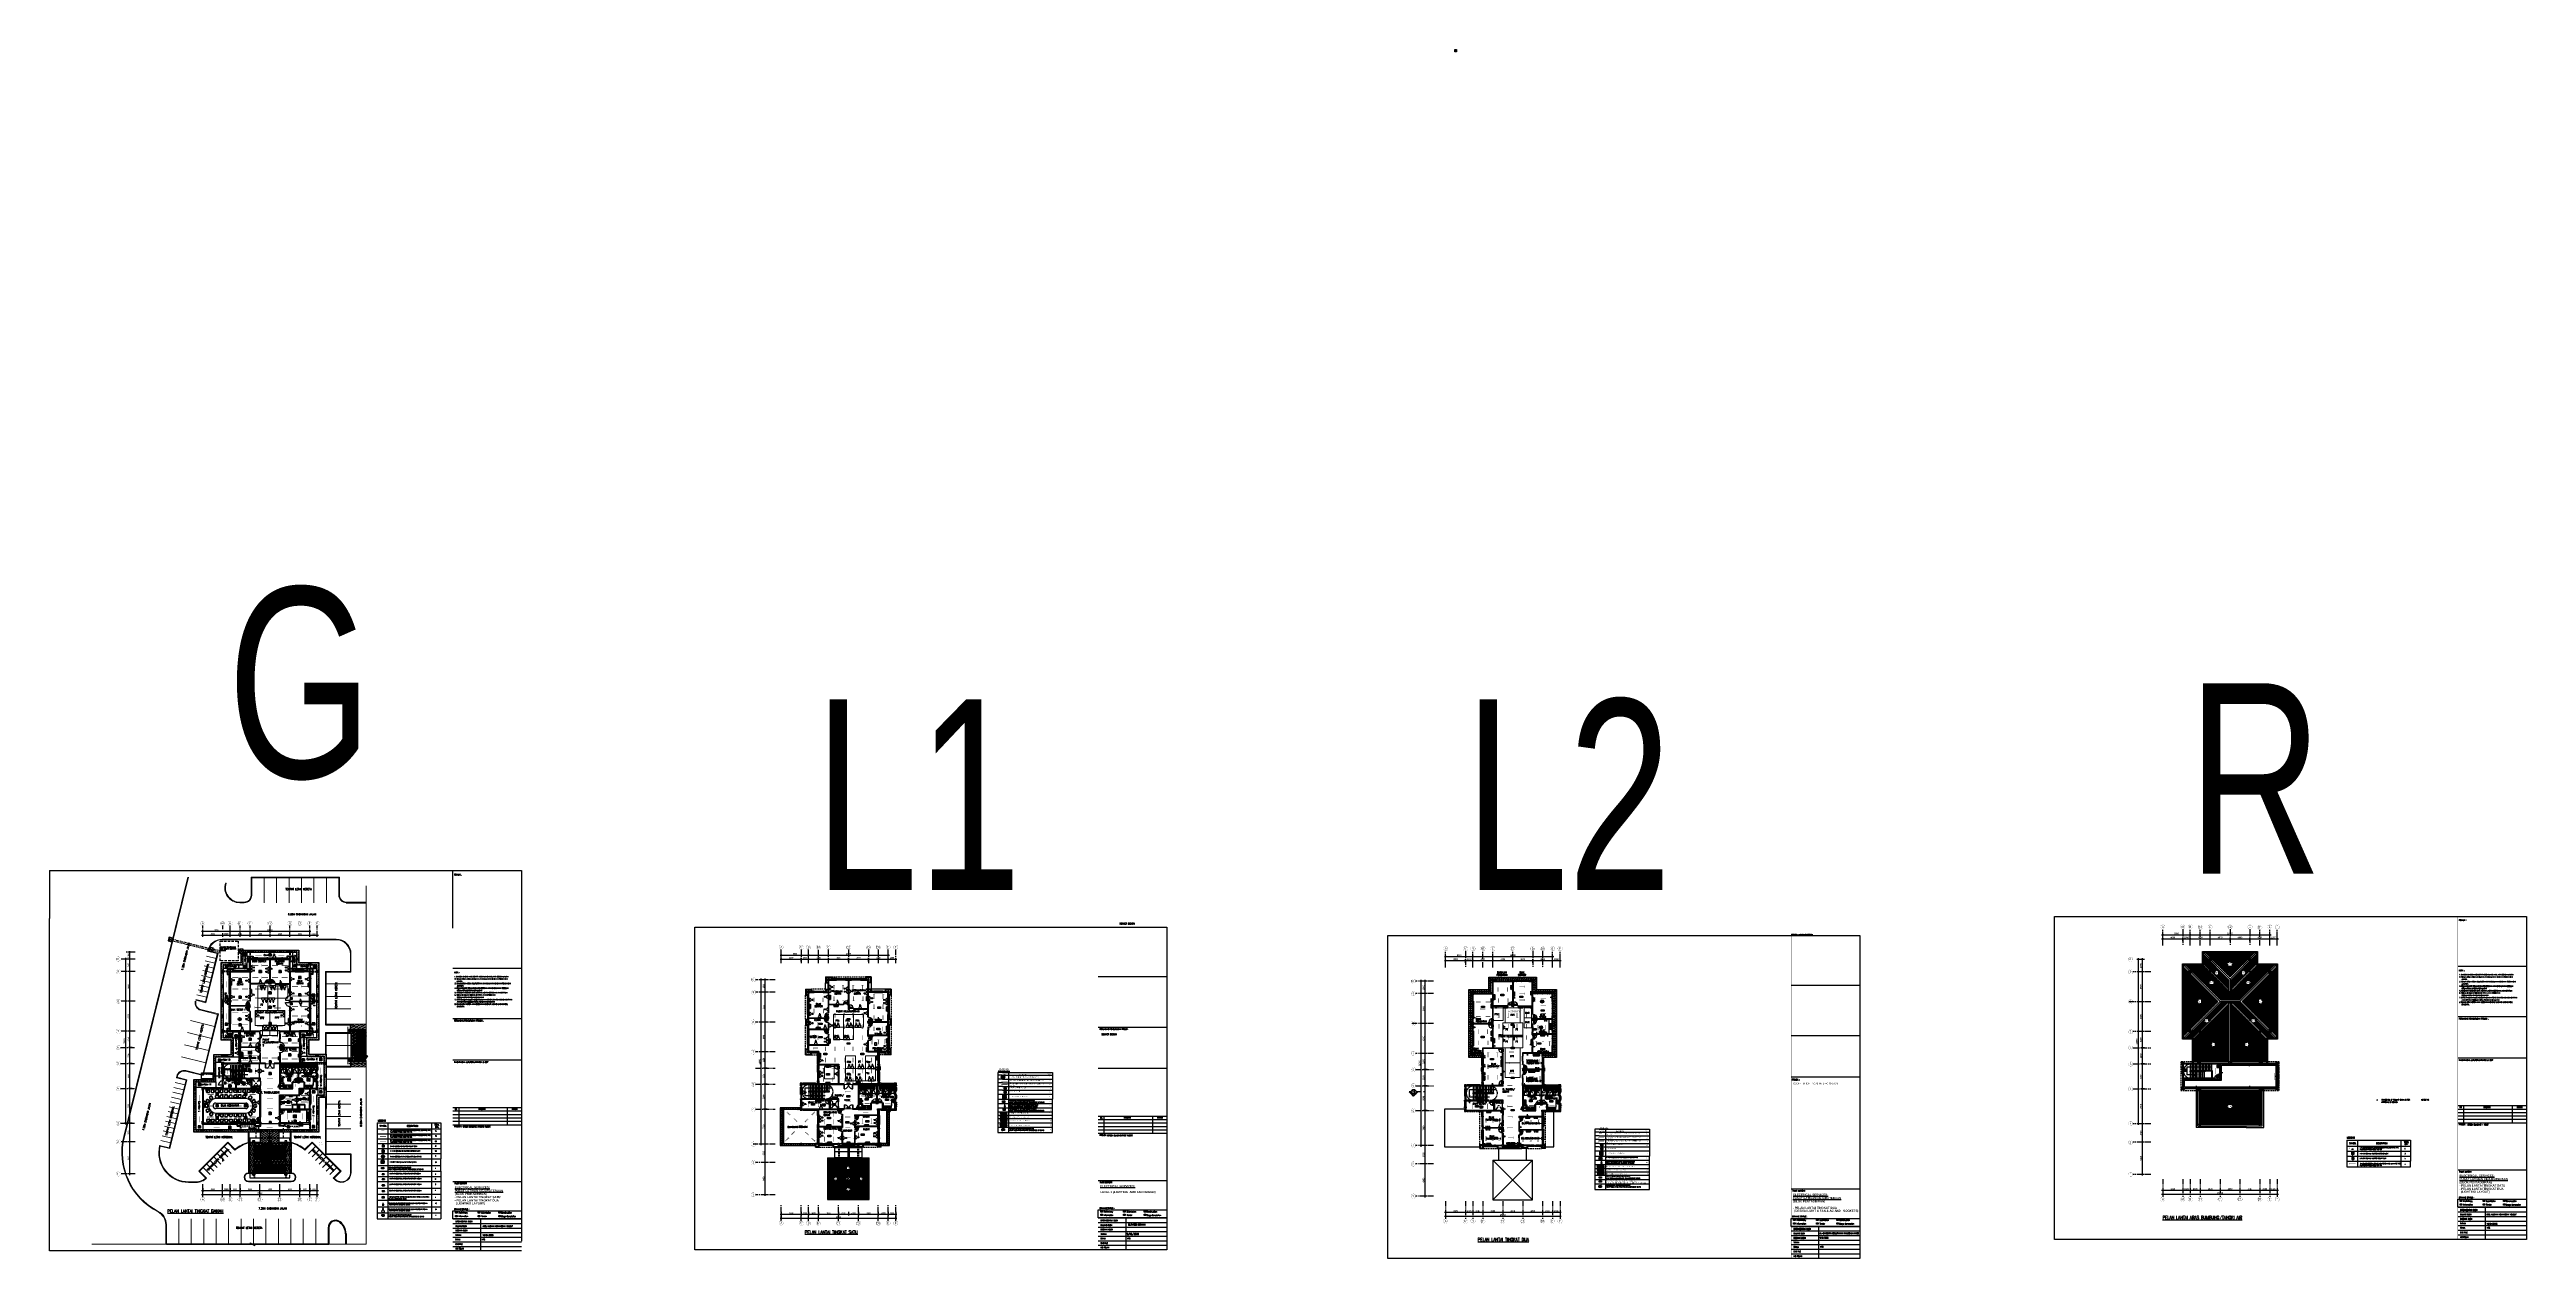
# Model space of a CAD drawing. Header units: inches. Extents: x 16928 to 514628, y -1471 to 241387.
import ezdxf
from ezdxf.enums import TextEntityAlignment as Align

# ---------------------------------------------------------------- set-up
doc = ezdxf.new("R2010")
doc.units = ezdxf.units.IN
doc.header["$MEASUREMENT"] = 0
for name, pattern in [('CENTER2', [1.125, 0.75, -0.125, 0.125, -0.125]), ('DASHDOT', [1, 0.5, -0.25, 0, -0.25]), ('DASHED', [0.75, 0.5, -0.25]), ('DASHED2', [0.375, 0.25, -0.125]), ('HIDDEN', [0.375, 0.25, -0.125])]:
    doc.linetypes.add(name, pattern=pattern)
for name, color, linetype, lineweight in [('1', 8, 'Continuous', 9), ('BOMBA', 22, 'Continuous', 25), ('COLUMN', 8, 'Continuous', 30), ('CORRIDOR', 8, 'Continuous', 20), ('DETAIL', 8, 'Continuous', 20), ('HATCH', 8, 'Continuous', 25), ('line', 8, 'Continuous', 9), ('t3', 8, 'Continuous', 25), ('windoor', 8, 'Continuous', 18)]:
    doc.layers.add(name, color=color, linetype=linetype, lineweight=lineweight)
for name, color, linetype in [('12. mRspecT - LEGEND', 1, 'Continuous'), ('9', 7, 'Continuous'), ('A-ROOMSYM', 3, 'Continuous'), ('A-TXTBOMBA', 7, 'Continuous'), ('AC - TEXT', 223, 'Continuous'), ('BORDER', 6, 'Continuous'), ('Cabinet', 8, 'Continuous'), ('carpark', 8, 'Continuous'), ('DIM', 4, 'Continuous'), ('dmension', 4, 'Continuous'), ('DOOR', 2, 'Continuous'), ('DOWNPIPE', 8, 'Continuous'), ('DR', 9, 'Continuous'), ('drain', 8, 'Continuous'), ('dxt_text', 4, 'Continuous'), ('E-LIGHT', 4, 'Continuous'), ('Edges', 7, 'Continuous'), ('EL LIGHT', 6, 'Continuous'), ('ELECT', 6, 'Continuous'), ('elk_LAMPU', 6, 'Continuous'), ('FF-TEXT', 7, 'Continuous'), ('FITTING', 8, 'Continuous'), ('FIXT', 8, 'Continuous'), ('GRID', 8, 'CENTER2'), ('GRID-TEXT', 8, 'Continuous'), ('K LIGHT', 3, 'Continuous'), ('kerb', 8, 'Continuous'), ('LAMP', 5, 'Continuous'), ('LAMPU', 7, 'Continuous'), ('LIGHT', 4, 'Continuous'), ('LW', 2, 'Continuous'), ('LWALL', 8, 'Continuous'), ('manhole', 8, 'Continuous'), ('MIRROR', 8, 'Continuous'), ('MSGRATING', 8, 'Continuous'), ('ORIGIN', 8, 'Continuous'), ('partition', 8, 'Continuous'), ('ROOF', 2, 'Continuous'), ('SAN', 8, 'Continuous'), ('SANITARY', 8, 'Continuous'), ('stair', 8, 'Continuous'), ('t.block', 4, 'Continuous'), ('TB', 8, 'Continuous'), ('TEXT', 2, 'Continuous'), ('tiles', 8, 'Continuous'), ('WALL', 1, 'Continuous'), ('WIN', 9, 'Continuous'), ('ZH-ELEK', 4, 'Continuous')]:
    doc.layers.add(name, color=color, linetype=linetype)
doc.layers.get('E-LIGHT').off()
doc.layers.get('elk_LAMPU').off()
doc.styles.add('ARIAL', font='romans.shx', dxfattribs={"height": 2})
doc.styles.add('ARIAL2', font='arial.ttf', dxfattribs={"height": 200})
doc.styles.add('DIM', font='dim', dxfattribs={"width": 0.75})
doc.styles.add('LAILA', font='romans.shx', dxfattribs={"width": 0.85})
doc.styles.add('ROMANS', font='ROMANS', dxfattribs={"width": 0.7})
doc.styles.add('SANSSERIF', font='SAS_____.pfb', dxfattribs={"width": 0.7, "height": 700})
doc.styles.add('SANSSERIFBOLD', font='SASB____.PFB', dxfattribs={"height": 1200})
doc.styles.add('SIMPLEX', font='simplex.shx', dxfattribs={"width": 0.8})
doc.styles.get("Standard").update_dxf_attribs({"font": 'arial.ttf'})
doc.styles.add('STYLE1', font='ISOCP.SHX')
doc.styles.add('style2', font='sanssb__.ttf', dxfattribs={"height": 1200})
doc.styles.add('TEXT25', font='SIMPLEX.shx', dxfattribs={"width": 0.7, "height": 62.5})
doc.styles.add('VERDANA1000', font='romand.shx', dxfattribs={"height": 1000})
doc.dimstyles.new('ROMANS', dxfattribs={"dimtxt": 600, "dimasz": 300, "dimexe": 0, "dimexo": 0, "dimgap": 250, "dimtad": 1, "dimdec": 0, "dimdsep": 46, "dimtxsty": 'ROMANS', "dimcen": 10, "dimdle": 150, "dimclrd": 1, "dimclre": 256, "dimclrt": 7, "dimaunit": 1, "dimadec": 0, "dimazin": 0, "dimtfac": 1, "dimtdec": 0, "dimtix": 1, "dimtofl": 0, "dimtmove": 2, "dimatfit": 3, "dimfxl": 1, "dimtolj": 1, "dimarcsym": 0})
pattern_1 = [(45, (16915.929, -436766.96), (8.71155554, -8.71155554), [])]
pattern_2 = [(0, (2774533.6, 941496.04), (1e-13, 300), []), (0, (2774633.6, 941396.04), (1e-13, 300), [])]
pattern_3 = [(90, (2774533.6, 941496.04), (-300, 6e-14), []), (90, (2774633.6, 941596.04), (-300, 6e-14), [])]

# ---------------------------------------------------------------- blocks, each defined once
blk = doc.blocks.new('AW30')
at = {"layer": 'WALL'}
for points in [[(-2473393, -914141), (-2473243, -914141), (-2473243, -913866), (-2473393, -913866)], [(-2472643, -914141), (-2472493, -914141), (-2472493, -913866), (-2472643, -913866)]]:
    blk.add_lwpolyline(points, close=True, dxfattribs=at)
at = {"layer": 'WIN', "color": 1}
for p, q in [((-2473243, -913866), (-2472643, -913866)), ((-2473218, -914016), (-2472643, -914016)), ((-2473193, -913941), (-2472693, -913941))]:
    blk.add_line(p, q, dxfattribs=at)
at = {"layer": 'WIN', "color": 2}
blk.add_line((-2473243, -914141), (-2472643, -914141), dxfattribs=at)
at = {"layer": 'WIN', "color": 1}
for points in [[(-2473243, -914016), (-2473193, -914016), (-2473193, -913866), (-2473243, -913866)], [(-2472693, -914016), (-2472643, -914016), (-2472643, -913866), (-2472693, -913866)]]:
    blk.add_lwpolyline(points, close=True, dxfattribs=at)
blk = doc.blocks.new('Dp750')
at = {"layer": 'DOOR', "color": 1}
for p, q in [((0, 150), (0, 0)), ((0, 150), (0, 0)), ((750, 150), (750, 0)), ((750, 150), (750, 0))]:
    blk.add_line(p, q, dxfattribs=at)
at = {"layer": 'DOOR'}
for p, q in [((0, 150), (35, 150)), ((0, 0), (35, 0)), ((35, 150), (35, 100)), ((35, 100), (50, 100)), ((35, 50), (50, 50)), ((35, 50), (35, 0)), ((50, 100), (50, 50)), ((700, 100), (700, 50)), ((700, 100), (715, 100)), ((700, 50), (715, 50)), ((715, 150), (750, 150)), ((715, 150), (715, 100)), ((715, 50), (715, 0)), ((715, 0), (750, 0))]:
    blk.add_line(p, q, dxfattribs=at)
blk.add_lwpolyline([(35, 150), (35, 830), (85, 830), (85, 150)], close=True, dxfattribs=at)
at = {"layer": 'DOOR', "color": 9, "linetype": 'DASHED', "ltscale": 100}
blk.add_arc((35, 150), 680, 360, 85.78327, dxfattribs=at)
blk = doc.blocks.new('WW')
at = {"layer": 'WALL'}
for points in [[(-2476669, -906963), (-2476669, -907113), (-2476969, -907113), (-2476969, -906963)], [(-2476669, -908313), (-2476669, -908463), (-2476969, -908463), (-2476969, -908313)]]:
    blk.add_lwpolyline(points, close=True, dxfattribs=at)
at = {"layer": 'WIN', "color": 2}
blk.add_line((-2476969, -907113), (-2476969, -908313), dxfattribs=at)
at = {"layer": 'WIN'}
for p, q in [((-2476819, -908313), (-2476819, -907113)), ((-2476744, -907163), (-2476744, -907688)), ((-2476744, -907738), (-2476744, -908263)), ((-2476669, -908313), (-2476669, -907113))]:
    blk.add_line(p, q, dxfattribs=at)
for points in [[(-2476819, -907113), (-2476819, -907163), (-2476669, -907163), (-2476669, -907113)], [(-2476819, -907688), (-2476819, -907738), (-2476669, -907738), (-2476669, -907688)], [(-2476819, -908263), (-2476819, -908313), (-2476669, -908313), (-2476669, -908263)]]:
    blk.add_lwpolyline(points, close=True, dxfattribs=at)
blk = doc.blocks.new('GF')
at = {"layer": 'WALL'}
for points in [[(-2478464, -901233), (-2478464, -901383), (-2478764, -901383), (-2478764, -901233)], [(-2478464, -902583), (-2478464, -902733), (-2478764, -902733), (-2478764, -902583)]]:
    blk.add_lwpolyline(points, close=True, dxfattribs=at)
at = {"layer": 'WIN'}
for p, q in [((-2478764, -902583), (-2478764, -901383)), ((-2478689, -901433), (-2478689, -901958)), ((-2478689, -902008), (-2478689, -902533)), ((-2478614, -902583), (-2478614, -901383))]:
    blk.add_line(p, q, dxfattribs=at)
at = {"layer": 'WIN', "color": 2}
blk.add_line((-2478464, -901383), (-2478464, -902583), dxfattribs=at)
at = {"layer": 'WIN'}
for points in [[(-2478764, -901383), (-2478764, -901433), (-2478614, -901433), (-2478614, -901383)], [(-2478764, -901958), (-2478764, -902008), (-2478614, -902008), (-2478614, -901958)], [(-2478764, -902533), (-2478764, -902583), (-2478614, -902583), (-2478614, -902533)]]:
    blk.add_lwpolyline(points, close=True, dxfattribs=at)
blk = doc.blocks.new('TAB')
at = {"layer": 'FIXT'}
for p, q in [((-186, 13), (-70, 22)), ((-186, -13), (-186, 13)), ((-120, 5), (-120, -5)), ((-80, 10), (-115, 10)), ((-70, 55), (-70, 20)), ((-55, 60), (-65, 60)), ((-50, 55), (-50, 20)), ((-50, 24), (-46, 24)), ((-5, 10), (-40, 10)), ((0, 5), (0, -5)), ((-186, -13), (-70, -22)), ((-80, -10), (-115, -10)), ((-70, -20), (-70, -55)), ((-55, -60), (-65, -60)), ((-50, -20), (-50, -55)), ((-50, -24), (-46, -24)), ((-5, -10), (-40, -10))]:
    blk.add_line(p, q, dxfattribs=at)
for centre, radius, start, end in [((-115, 5), 5, 90, 180), ((-80, 20), 10, 270, 0), ((-65, 55), 5, 90, 180), ((-55, 55), 5, 0, 90), ((-40, 20), 10, 180, 270), ((-46, 0), 24.2, 24.443335, 90), ((-5, 5), 5, 0, 90), ((-115, -5), 5, 180, 270), ((-80, -20), 10, 0, 90), ((-65, -55), 5, 180, 270), ((-55, -55), 5, 270, 0), ((-40, -20), 10, 90, 180), ((-46, 0), 24.2, 270, 335.556665), ((-5, -5), 5, 270, 0)]:
    blk.add_arc(centre, radius, start, end, dxfattribs=at)
blk = doc.blocks.new('TAP1-P')
at = {"layer": 'FIXT', "rotation": 90}
blk.add_blockref('TAB', (0, 0), dxfattribs=at)
blk = doc.blocks.new('TAP(C)')
at = {"layer": 'WALL', "xscale": -0.599999999973992, "yscale": 0.5999999999767169, "zscale": 0.5999999999999999, "rotation": 269.9999000484524}
blk.add_blockref('TAP1-P', (0, 0), dxfattribs=at)
blk = doc.blocks.new('*X16')
at = {"color": 0}
for p, q in [((89.85, 61.2), (89.9, 61.25)), ((89.85, 61.22), (89.88, 61.25)), ((89.9, 61.17), (89.85, 61.22)), ((89.89, 61.17), (89.85, 61.2)), ((89.86, 61.19), (89.91, 61.24)), ((89.92, 61.17), (89.86, 61.23)), ((89.93, 61.18), (89.87, 61.24)), ((89.87, 61.18), (89.92, 61.23)), ((89.93, 61.2), (89.88, 61.24)), ((89.88, 61.17), (89.93, 61.22)), ((89.89, 61.17), (89.93, 61.21)), ((89.93, 61.21), (89.9, 61.25))]:
    blk.add_line(p, q, dxfattribs=at)
blk = doc.blocks.new('ZPO')
at = {"layer": 'ORIGIN'}
for p, q in [((-20, 20), (-20, -20)), ((-20, 20), (20, -20)), ((-20, -20), (20, 20)), ((20, -20), (20, 20))]:
    blk.add_line(p, q, dxfattribs=at)
blk = doc.blocks.new('Dp900')
at = {"layer": 'DOOR', "color": 4}
for p, q in [((35, 150), (0, 150)), ((0, 0), (35, 0)), ((35, 150), (35, 100)), ((50, 100), (35, 100)), ((50, 50), (35, 50)), ((35, 50), (35, 0)), ((50, 100), (50, 50)), ((850, 100), (850, 50)), ((865, 100), (850, 100)), ((865, 50), (850, 50)), ((900, 150), (865, 150)), ((865, 150), (865, 100)), ((865, 50), (865, 0)), ((865, 0), (900, 0))]:
    blk.add_line(p, q, dxfattribs=at)
at = {"layer": 'DOOR', "color": 1}
for p, q in [((0, 150), (0, 0)), ((0, 150), (0, 0)), ((900, 150), (900, 0)), ((900, 150), (900, 0))]:
    blk.add_line(p, q, dxfattribs=at)
at = {"layer": 'DOOR'}
blk.add_lwpolyline([(35, 150), (35, 980), (85, 980), (85, 150)], close=True, dxfattribs=at)
at = {"layer": 'DOOR', "color": 9, "linetype": 'DASHED', "ltscale": 100}
blk.add_arc((35, 150), 830, 360, 86.54636, dxfattribs=at)
blk = doc.blocks.new('W22')
at = {"layer": 'LW', "color": 2}
blk.add_line((-2456199, -908621), (-2456199, -908021), dxfattribs=at)
at = {"layer": 'WALL'}
for points in [[(-2456499, -908021), (-2456499, -907871), (-2456199, -907871), (-2456199, -908021)], [(-2456499, -908771), (-2456499, -908621), (-2456199, -908621), (-2456199, -908771)]]:
    blk.add_lwpolyline(points, close=True, dxfattribs=at)
at = {"layer": 'WIN'}
blk.add_line((-2456499, -908571), (-2456349, -908571), dxfattribs=at)
at = {"layer": 'WIN', "linetype": 'HIDDEN', "ltscale": 600}
blk.add_line((-2456424, -908571), (-2456424, -908071), dxfattribs=at)
at = {"layer": 'WIN'}
blk.add_lwpolyline([(-2456349, -908021), (-2456349, -908621), (-2456499, -908621), (-2456499, -908021)], dxfattribs=at)
blk.add_lwpolyline([(-2456349, -908071), (-2456349, -908021), (-2456499, -908021), (-2456499, -908071)], close=True, dxfattribs=at)
blk = doc.blocks.new('dr16')
at = {"layer": 'DOOR', "color": 1}
blk.add_line((-2409712, -909071), (-2409602, -909071), dxfattribs=at)
for points in [[(-2410511, -909831), (-2409712, -909831), (-2409712, -909871), (-2410511, -909871)], [(-2409712, -909071), (-2409602, -909071), (-2409602, -909021), (-2409712, -909021)], [(-2409712, -909921), (-2409602, -909921), (-2409602, -909871), (-2409712, -909871)]]:
    blk.add_lwpolyline(points, close=True, dxfattribs=at)
at = {"layer": 'DOOR', "color": 9}
blk.add_arc((-2409712, -909871), 800, 90, 177.13402, dxfattribs=at)
blk = doc.blocks.new('A$C64615766')
at = {"layer": 'CORRIDOR', "color": 2}
blk.add_line((1722, 823), (78, 823), dxfattribs=at)
at = {"layer": 'DR', "color": 3}
for p, q in [((0, 823), (0, 973)), ((1800, 823), (1800, 973))]:
    blk.add_line(p, q, dxfattribs=at)
at = {"layer": 'DR'}
for p, q in [((37, 823), (78, 823)), ((37, 1), (37, 823)), ((37, 748), (78, 748)), ((78, 0), (78, 823)), ((1762, 823), (1722, 823)), ((1722, 0), (1722, 823)), ((1762, 748), (1722, 748)), ((1762, 1), (1762, 823))]:
    blk.add_line(p, q, dxfattribs=at)
for points in [[(0, 973), (37, 973), (37, 933), (50, 933), (50, 863), (37, 863), (37, 823), (0, 823)], [(1800, 973), (1762, 973), (1762, 933), (1750, 933), (1750, 863), (1762, 863), (1762, 823), (1800, 823)]]:
    blk.add_lwpolyline(points, dxfattribs=at)
at = {"layer": 'DR', "color": 8}
for centre, start, end in [((78, 823), 267.21257, 0.00009), ((1722, 823), 179.99991, 272.78743)]:
    blk.add_arc(centre, 822, start, end, dxfattribs=at)
blk = doc.blocks.new('Ef')
at = {"layer": 'LIGHT'}
for p, q in [((-291, -23), (-291, 17)), ((-214, -80), (231, 74)), ((-214, 74), (231, -80)), ((309, 17), (309, -23))]:
    blk.add_line(p, q, dxfattribs=at)
at = {"layer": 'LIGHT', "color": 7}
blk.add_line((4, 348), (4, 102), dxfattribs=at)
at = {"layer": 'LIGHT'}
for centre, start, end in [((-231, 17), 72.63179, 180), ((249, 17), 0, 107.36821), ((-231, -23), 180, 287.36821), ((249, -23), 252.63179, 0)]:
    blk.add_arc(centre, 60, start, end, dxfattribs=at)
at = {"layer": 'LIGHT', "color": 7}
blk.add_solid([(-30, 348), (37, 348), (4, 548)], dxfattribs=at)
blk = doc.blocks.new('emergency light R')
at = {"layer": 'LAMPU', "color": 6, "linetype": 'Continuous'}
for p, q in [((0, 5), (0, 248)), ((0, 248), (459, 248)), ((459, 5), (0, 5)), ((459, 248), (459, 5))]:
    blk.add_line(p, q, dxfattribs=at)
at = {"layer": 'LAMPU', "color": 6, "linetype": 'Continuous', "style": 'SANSSERIF'}
blk.add_text('EL', height=153.8, dxfattribs=at).set_placement((97, 50))
blk = doc.blocks.new('ceiling fan')
at = {"layer": 'ELECT', "color": 6}
for p, q in [((86610809, -1196104), (86611870, -1195043)), ((86610809, -1195043), (86611870, -1196104))]:
    blk.add_line(p, q, dxfattribs=at)
blk.add_circle((86611340, -1195573), 750, dxfattribs=at)
blk = doc.blocks.new('Exhaust Fan 8-Inch fr')
at = {"layer": 'Edges'}
for p, q in [((-5.9, 7.3), (5.9, 7.3)), ((-5.9, -4.5), (-5.9, 7.3)), ((-5.1, 6.1), (-5.1, 6.5)), ((-5.1, 6.5), (5.1, 6.5)), ((5.1, 6.1), (-5.1, 6.1)), ((-5.1, 5.3), (-5.1, 5.7)), ((-5.1, 5.7), (-0.3, 5.7)), ((-1.8, 5.3), (-5.1, 5.3)), ((-5.1, 4.4), (-5.1, 4.8)), ((-5.1, 4.8), (-2.5, 4.8)), ((-3, 4.4), (-5.1, 4.4)), ((-5.1, 3.6), (-5.1, 4)), ((-5.1, 4), (-3.4, 4)), ((-3.7, 3.6), (-5.1, 3.6)), ((-5.1, 2.8), (-5.1, 3.2)), ((-5.1, 3.2), (-3.9, 3.2)), ((-4.1, 2.8), (-5.1, 2.8)), ((-5.1, 2), (-5.1, 2.4)), ((-5.1, 2.4), (-4.2, 2.4)), ((-4.3, 2), (-5.1, 2)), ((-5.1, 1.1), (-5.1, 1.5)), ((-5.1, 1.5), (-4.3, 1.5)), ((-4.3, 1.1), (-5.1, 1.1)), ((-5.1, 0.3), (-5.1, 0.7)), ((-5.1, 0.7), (-4.2, 0.7)), ((-4.2, 0.3), (-5.1, 0.3)), ((-4.2, 2.2), (-4.3, 2)), ((-4.2, 2), (-4.3, 2)), ((-4.3, 1.5), (-4.3, 1.1)), ((-4.3, 1.5), (-4.3, 1.4)), ((-4.3, 1.5), (-4.3, 1.5)), ((-4.3, 1.5), (-4.2, 1.5)), ((-4.3, 1.4), (-4.3, 1.1)), ((-2.3, 1.1), (-4.3, 1.1)), ((-4.3, 1.1), (-4.3, 1.1)), ((-4.2, 2.4), (-4.2, 2.2)), ((-4.2, 2.4), (-1.9, 2.4)), ((-4.2, 2), (-4.2, 2.2)), ((-1.6, 2), (-4.2, 2)), ((-4.2, 1.5), (-4.2, 1.5)), ((-4.2, 1.5), (-1.4, 1.5)), ((-4.2, 1.5), (-1.4, 1.5)), ((-4.2, 0.7), (-4.2, 0.5)), ((-4.2, 0.7), (-3, 0.7)), ((-4.2, 0.6), (-3.2, 0.6)), ((-4.2, 0.5), (-4.2, 0.6)), ((-4.2, 0.5), (-4.2, 0.3)), ((-3.5, 0.3), (-4.2, 0.3)), ((-3.9, 3.2), (-4.1, 2.8)), ((-2.2, 2.8), (-4.1, 2.8)), ((-3.9, 3.2), (-2.4, 3.2)), ((-3.4, 4), (-3.7, 3.6)), ((-2.7, 3.6), (-3.7, 3.6)), ((-3.4, 0.5), (-3.5, 0.3)), ((-0.3, 0.3), (-3.5, 0.3)), ((-3.4, 4), (-2.7, 4)), ((-3.4, 0.5), (-3.2, 0.6)), ((-3.2, 0.6), (-3, 0.7)), ((-2.5, 4.8), (-3, 4.4)), ((-2.5, 4.4), (-3, 4.4)), ((-3, 0.7), (-0.3, 0.7)), ((-2.7, 3.7), (-2.7, 4)), ((-2.7, 3.7), (-2.7, 4)), ((-2.7, 4), (-2.7, 4)), ((-2.7, 4), (-0.5, 4)), ((-2.7, 3.6), (-2.7, 3.7)), ((-2.7, 3.7), (-2.7, 3.7)), ((-2.6, 3.6), (-2.7, 3.7)), ((-2.6, 3.6), (-2.7, 3.6)), ((-0.2, 3.6), (-2.6, 3.6)), ((-2.5, 4.5), (-1.9, 4.8)), ((-2.5, 4.8), (-1.9, 4.8)), ((-2.5, 4.4), (-2.5, 4.5)), ((-2.5, 4.4), (-2.5, 4.5)), ((-2.5, 4.5), (-2.5, 4.5)), ((-2.5, 4.4), (-2.5, 4.4)), ((-0.7, 4.4), (-2.5, 4.4)), ((-2.2, 2.8), (-2.4, 3.2)), ((-2.2, 2.8), (-2.4, 3.2)), ((-2.4, 3.2), (-2.4, 3.2)), ((-2.4, 3.2), (0, 3.2)), ((-2.3, 1.1), (-1.7, 1.5)), ((-0.6, 1.1), (-2.3, 1.1)), ((-2.2, 2.8), (-2.2, 2.8)), ((0.1, 2.8), (-2.2, 2.8)), ((-1.9, 4.8), (-1, 4.8)), ((-1.8, 2.1), (-1.9, 2.4)), ((-1.8, 2.1), (-1.9, 2.4)), ((-1.9, 2.4), (-1.9, 2.4)), ((-1.9, 2.4), (0.1, 2.4)), ((-1.4, 5.4), (-1.8, 5.3)), ((-1.4, 5.3), (-1.8, 5.3)), ((-1.8, 2.1), (-1.6, 2)), ((-1.8, 2.1), (-1.8, 2.1)), ((-1.8, 2.1), (-1.6, 2)), ((-1.7, 1.5), (-1.4, 1.5)), ((-1.6, 2), (-1.6, 2)), ((-0.3, 2), (-1.6, 2)), ((-1.1, 5.5), (-1.4, 5.4)), ((-1.4, 5.4), (-1.4, 5.3)), ((-1, 5.3), (-1.4, 5.3)), ((-1.4, 1.5), (-1.4, 1.5)), ((-1.4, 1.5), (-1.3, 1.5)), ((-1.4, 1.5), (-1.4, 1.5)), ((-1.4, 1.5), (-1.3, 1.5)), ((-1.3, 1.5), (-1.1, 1.5)), ((-1, 5.6), (-1.1, 5.5)), ((-1.1, 1.5), (-1.1, 1.5)), ((-1.1, 1.5), (-1.1, 1.5)), ((-1.1, 1.5), (-0.7, 1.4)), ((-1.1, 1.5), (-0.7, 1.5)), ((-1.1, 1.5), (-1.1, 1.5)), ((-0.3, 5.7), (-1, 5.6)), ((-1, 5.6), (-1, 5.3)), ((1, 5.3), (-1, 5.3)), ((-0.9, 4.8), (-1, 4.8)), ((-1, 4.8), (1, 4.8)), ((-0.9, 4.8), (-0.7, 4.4)), ((1, 4.4), (-0.7, 4.4)), ((-0.7, 1.4), (-0.7, 1.5)), ((-0.7, 1.5), (0.6, 1.5)), ((-0.7, 1.4), (-0.7, 1.4)), ((-0.7, 1.3), (-0.7, 1.4)), ((-0.7, 1.4), (-0.7, 1.4)), ((-0.6, 1.1), (-0.7, 1.3)), ((0.6, 1.1), (-0.6, 1.1)), ((-0.5, 4), (-0.2, 3.6)), ((-0.5, 4), (1, 4)), ((-0.3, 5.7), (0.3, 5.7)), ((-0.3, 2), (-0.3, 2)), ((-0.3, 2), (-0.2, 2)), ((0.3, 2), (-0.3, 2)), ((-0.2, 0.6), (-0.3, 0.7)), ((-0.2, 0.6), (-0.3, 0.7)), ((-0.3, 0.7), (-0.3, 0.7)), ((-0.3, 0.7), (0, 0.7)), ((-0.3, 0.3), (-0.2, 0.6)), ((-0.3, 0.4), (-0.2, 0.6)), ((-0.3, 0.4), (-0.1, 0.3)), ((-0.3, 0.3), (-0.3, 0.4)), ((-0.1, 0.3), (-0.3, 0.3)), ((-0.3, 0.3), (-0.3, 0.3)), ((1, 3.6), (-0.2, 3.6)), ((-0.2, 2), (-0.1, 2.1)), ((-0.2, 0.6), (-0.2, 0.6)), ((0, 2.1), (-0.1, 2.1)), ((-0.1, 2.1), (0, 2.1)), ((-0.1, 0.3), (0, 0.7)), ((-0.1, 0.3), (0, 0.7)), ((-0.1, 0.3), (-0.1, 0.3)), ((-0.1, 0.3), (-0.1, 0.3)), ((2, 0.3), (-0.1, 0.3)), ((0, 3.2), (0, 3.1)), ((0, 3.2), (0.6, 3.2)), ((0, 3.1), (0.1, 2.8)), ((0.1, 2.4), (0, 2.1)), ((0, 2.1), (0.2, 2)), ((0, 0.7), (0, 0.7)), ((0, 0.7), (0, 0.7)), ((0, 0.7), (0, 0.7)), ((0, 0.7), (0, 0.7)), ((0, 0.7), (1.7, 0.7)), ((0.3, 2.8), (0.1, 2.8)), ((0.1, 2.4), (0.2, 2.4)), ((0.2, 2.4), (0.2, 2.3)), ((0.2, 2.4), (3.3, 2.4)), ((0.2, 2.3), (0.2, 2)), ((0.2, 2), (0.2, 2)), ((0.2, 2), (0.3, 2)), ((1, 5.6), (0.3, 5.7)), ((0.3, 5.7), (5.1, 5.7)), ((0.6, 3.2), (0.3, 2.8)), ((3.5, 2.8), (0.3, 2.8)), ((2.7, 2), (0.3, 2)), ((0.6, 3.2), (3.5, 3.2)), ((0.7, 1.4), (0.6, 1.5)), ((0.7, 1.4), (0.6, 1.5)), ((0.6, 1.5), (0.6, 1.4)), ((0.6, 1.5), (0.6, 1.5)), ((0.6, 1.5), (0.6, 1.5)), ((0.6, 1.5), (1.9, 1.5)), ((0.6, 1.4), (0.6, 1.2)), ((0.6, 1.2), (0.6, 1.1)), ((0.8, 1.2), (0.6, 1.1)), ((0.6, 1.1), (0.6, 1.1)), ((1, 1.1), (0.6, 1.1)), ((1.2, 1.3), (0.7, 1.4)), ((0.7, 1.4), (0.7, 1.4)), ((1, 1.3), (0.7, 1.4)), ((1, 1.2), (0.8, 1.2)), ((1, 5.6), (1, 5.3)), ((1.1, 5.5), (1, 5.6)), ((1.4, 5.3), (1, 5.3)), ((1, 4.8), (1, 4.4)), ((1, 4.8), (1.4, 4.8)), ((1.4, 4.4), (1, 4.4)), ((1, 4), (1, 3.6)), ((1, 4), (1.4, 4)), ((1.4, 3.6), (1, 3.6)), ((1, 1.2), (1, 1.3)), ((1.2, 1.3), (1, 1.3)), ((1, 1.1), (1, 1.2)), ((1.2, 1.1), (1, 1.1)), ((1.4, 5.4), (1.1, 5.5)), ((1.7, 1.4), (1.2, 1.3)), ((1.2, 1.3), (1.2, 1.3)), ((1.2, 1.3), (1.2, 1.1)), ((1.2, 1.3), (1.2, 1.3)), ((1.4, 1.3), (1.2, 1.3)), ((1.4, 1.1), (1.2, 1.1)), ((1.4, 5.4), (1.4, 5.3)), ((1.8, 5.3), (1.4, 5.4)), ((1.8, 5.3), (1.4, 5.3)), ((1.4, 4.8), (1.4, 4.4)), ((1.4, 4.8), (2.5, 4.8)), ((3, 4.4), (1.4, 4.4)), ((1.4, 4), (1.4, 3.6)), ((1.4, 3.6), (2.1, 4)), ((1.4, 4), (2.1, 4)), ((1.4, 3.6), (1.4, 3.6)), ((3.2, 3.6), (1.4, 3.6)), ((1.7, 1.4), (1.4, 1.3)), ((1.4, 1.3), (1.4, 1.1)), ((4.3, 1.1), (1.4, 1.1)), ((1.9, 1.5), (1.7, 1.4)), ((1.9, 1.5), (1.7, 1.4)), ((1.7, 1.4), (1.7, 1.4)), ((1.7, 0.7), (1.8, 0.6)), ((1.7, 0.7), (4.2, 0.7)), ((5.1, 5.3), (1.8, 5.3)), ((1.8, 0.6), (4.2, 0.6)), ((1.8, 0.6), (2, 0.3)), ((1.9, 1.5), (4.2, 1.5)), ((2, 1.5), (1.9, 1.5)), ((1.9, 1.5), (2, 1.5)), ((2, 1.5), (4.2, 1.5)), ((4.2, 0.3), (2, 0.3)), ((2.1, 4), (2.9, 4)), ((3, 4.4), (2.5, 4.8)), ((2.5, 4.8), (5.1, 4.8)), ((3.3, 2.3), (2.7, 2)), ((3.3, 2.3), (2.7, 2)), ((4.2, 2), (2.7, 2)), ((2.7, 2), (2.7, 2)), ((2.9, 4), (3.1, 3.9)), ((2.9, 4), (3.4, 4)), ((5.1, 4.4), (3, 4.4)), ((3.1, 3.9), (3.2, 3.6)), ((3.7, 3.6), (3.2, 3.6)), ((3.3, 2.3), (3.3, 2.4)), ((3.3, 2.3), (3.3, 2.4)), ((3.3, 2.4), (3.3, 2.4)), ((3.3, 2.4), (4.2, 2.4)), ((3.3, 2.3), (3.3, 2.3)), ((3.7, 3.6), (3.4, 4)), ((3.4, 4), (5.1, 4)), ((3.5, 2.8), (3.5, 3.2)), ((3.5, 3.2), (3.5, 3.1)), ((3.5, 3.2), (3.5, 3.2)), ((3.5, 3.2), (3.9, 3.2)), ((3.5, 2.8), (3.5, 3.1)), ((4.1, 2.8), (3.5, 2.8)), ((3.5, 2.8), (3.5, 2.8)), ((5.1, 3.6), (3.7, 3.6)), ((4.1, 2.8), (3.9, 3.2)), ((3.9, 3.2), (5.1, 3.2)), ((5.1, 2.8), (4.1, 2.8)), ((4.2, 2.3), (4.2, 2.4)), ((4.2, 2.4), (5.1, 2.4)), ((4.2, 2.3), (4.2, 2.3)), ((4.3, 2), (4.2, 2.3)), ((4.2, 2.3), (4.2, 2)), ((4.3, 2), (4.2, 2)), ((4.2, 1.5), (4.2, 1.5)), ((4.2, 1.5), (4.3, 1.5)), ((4.2, 0.4), (4.2, 0.7)), ((4.2, 0.7), (5.1, 0.7)), ((4.2, 0.6), (4.2, 0.4)), ((4.2, 0.3), (4.2, 0.4)), ((5.1, 0.3), (4.2, 0.3)), ((5.1, 2), (4.3, 2)), ((4.3, 1.5), (4.3, 1.1)), ((4.3, 1.4), (4.3, 1.5)), ((4.3, 1.5), (4.3, 1.5)), ((4.3, 1.5), (5.1, 1.5)), ((4.3, 1.1), (4.3, 1.4)), ((5.1, 1.1), (4.3, 1.1)), ((4.3, 1.1), (4.3, 1.1)), ((5.1, 6.5), (5.1, 6.1)), ((5.1, 5.7), (5.1, 5.3)), ((5.1, 4.8), (5.1, 4.4)), ((5.1, 4), (5.1, 3.6)), ((5.1, 3.2), (5.1, 2.8)), ((5.1, 2.4), (5.1, 2)), ((5.1, 1.5), (5.1, 1.1)), ((5.1, 0.7), (5.1, 0.3)), ((5.9, -4.5), (5.9, 7.3)), ((5.2, -4.5), (-5.9, -4.5)), ((-5.1, -0.5), (-5.1, -0.1)), ((-5.1, -0.1), (-4, -0.1)), ((-3.9, -0.5), (-5.1, -0.5)), ((-5.1, -1.3), (-5.1, -0.9)), ((-5.1, -0.9), (-3.6, -0.9)), ((-3.3, -1.3), (-5.1, -1.3)), ((-5.1, -2.2), (-5.1, -1.8)), ((-5.1, -1.8), (-3, -1.8)), ((-2.5, -2.2), (-5.1, -2.2)), ((-5.1, -3), (-5.1, -2.6)), ((-5.1, -2.6), (-1.7, -2.6)), ((5.1, -3), (-5.1, -3)), ((-4, -0.1), (-3.6, -0.1)), ((-4, -0.1), (-4, -0.1)), ((-4, -0.1), (-3.9, -0.5)), ((-4, -0.1), (-3.6, -0.1)), ((-3.4, -0.5), (-3.9, -0.5)), ((-3.6, -0.1), (-3.6, -0.1)), ((-3.6, -0.1), (-3.6, -0.3)), ((-3.6, -0.1), (-0.5, -0.1)), ((-3.6, -0.3), (-3.4, -0.5)), ((-3.6, -0.9), (-3.6, -1)), ((-3.6, -0.9), (-3.2, -0.9)), ((-3.6, -1), (-3.1, -1)), ((-3.6, -1), (-3.3, -1.3)), ((-1, -0.5), (-3.4, -0.5)), ((-2.7, -1.3), (-3.3, -1.3)), ((-3.1, -1), (-3.2, -0.9)), ((-3.2, -0.9), (-1.7, -0.9)), ((-2.7, -1.3), (-3.1, -1)), ((-3.1, -1), (-3.1, -1)), ((-2.7, -1.3), (-3.1, -1)), ((-3.1, -1), (-3.1, -1)), ((-3, -1.8), (-2.5, -2.2)), ((-3, -1.8), (-1.4, -1.8)), ((-2.3, -1.3), (-2.7, -1.3)), ((-2.7, -1.3), (-2.7, -1.3)), ((-2.6, -1.3), (-2.7, -1.3)), ((-2.7, -1.3), (-2.7, -1.3)), ((-2.3, -1.3), (-2.6, -1.3)), ((-1.4, -1.3), (-2.6, -1.3)), ((-1.4, -2.2), (-2.5, -2.2)), ((-1.7, -0.9), (-2.3, -1.3)), ((-1.9, -1), (-2.3, -1.3)), ((-2.3, -1.3), (-2.3, -1.3)), ((-1.7, -0.9), (-1.9, -1)), ((-1.9, -1), (-1.4, -1)), ((-1.7, -0.9), (-1.7, -0.9)), ((-1.7, -0.9), (-1.4, -0.9)), ((-1.7, -2.6), (-1.4, -2.7)), ((-1.7, -2.6), (-1.4, -2.6)), ((-1.4, -0.9), (-1.4, -1)), ((-1.4, -0.9), (-1, -0.9)), ((-1.4, -1), (-1.4, -1.3)), ((-1, -1.3), (-1.4, -1.3)), ((-1.4, -1.8), (-1.4, -2.2)), ((-1.4, -1.8), (-1, -1.8)), ((-1, -2.2), (-1.4, -2.2)), ((-1.4, -2.6), (-1.4, -2.7)), ((-1.4, -2.6), (-1, -2.6)), ((-1.4, -2.7), (-1.1, -2.8)), ((-1.1, -2.8), (-1, -2.8)), ((-0.7, -0.3), (-1, -0.5)), ((-0.7, -0.3), (-1, -0.5)), ((0, -0.5), (-1, -0.5)), ((-1, -0.5), (-1, -0.5)), ((-1, -1.3), (-1, -0.9)), ((-1, -0.9), (0.3, -0.9)), ((0.5, -1.3), (-1, -1.3)), ((-1, -2.2), (-1, -1.8)), ((-1, -1.8), (0.8, -1.8)), ((1, -2.2), (-1, -2.2)), ((-1, -2.8), (-1, -2.6)), ((-1, -2.6), (1, -2.6)), ((-1, -2.8), (0, -3)), ((-0.7, -0.3), (-0.5, -0.1)), ((-0.7, -0.3), (-0.5, -0.1)), ((-0.7, -0.3), (-0.7, -0.3)), ((-0.5, -0.1), (-0.5, -0.1)), ((-0.5, -0.1), (-0.1, -0.1)), ((-0.1, -0.3), (-0.1, -0.1)), ((-0.1, -0.3), (-0.1, -0.1)), ((-0.1, -0.1), (-0.1, -0.1)), ((-0.1, -0.1), (2.2, -0.1)), ((0, -0.5), (-0.1, -0.3)), ((0.1, -0.5), (-0.1, -0.3)), ((-0.1, -0.3), (-0.1, -0.3)), ((0.1, -0.5), (0, -0.5)), ((0, -3), (1, -2.8)), ((2.5, -0.5), (0.1, -0.5)), ((0.5, -1.3), (0.3, -0.9)), ((0.5, -1.3), (0.3, -0.9)), ((0.3, -0.9), (0.3, -0.9)), ((0.3, -0.9), (2.7, -0.9)), ((0.5, -1.3), (0.5, -1.3)), ((2.7, -1.3), (0.5, -1.3)), ((0.9, -2), (0.8, -1.8)), ((0.9, -2), (0.8, -1.8)), ((0.8, -1.8), (0.8, -1.8)), ((0.8, -1.8), (2.3, -1.8)), ((0.9, -2), (0.9, -2)), ((0.9, -2), (1.2, -2.2)), ((0.9, -2), (1, -2.1)), ((1, -2.1), (1, -2.2)), ((1, -2.1), (1.1, -2.2)), ((1.1, -2.2), (1, -2.2)), ((1, -2.6), (1, -2.8)), ((1, -2.6), (1.4, -2.6)), ((1, -2.8), (1.1, -2.8)), ((1.2, -2.2), (1.1, -2.2)), ((1.1, -2.8), (1.4, -2.7)), ((1.5, -2.2), (1.2, -2.2)), ((1.4, -2.6), (1.4, -2.7)), ((1.4, -2.7), (1.7, -2.6)), ((1.4, -2.6), (1.7, -2.6)), ((1.5, -2.2), (1.7, -2.1)), ((1.6, -2.2), (1.5, -2.2)), ((1.6, -2.2), (1.7, -2.1)), ((2.5, -2.2), (1.6, -2.2)), ((2.3, -1.8), (1.7, -2.1)), ((1.7, -2.1), (1.7, -2.1)), ((1.7, -2.6), (5.1, -2.6)), ((2.2, -0.1), (4, -0.1)), ((2.2, -0.1), (2.2, -0.1)), ((2.2, -0.1), (2.5, -0.5)), ((2.2, -0.1), (4, -0.1)), ((2.3, -1.8), (3, -1.8)), ((3.9, -0.5), (2.5, -0.5)), ((2.5, -2.2), (3, -1.8)), ((5.1, -2.2), (2.5, -2.2)), ((2.7, -0.9), (2.7, -1)), ((2.7, -0.9), (3.6, -0.9)), ((2.7, -1), (3.6, -1)), ((2.7, -1), (2.7, -1.3)), ((2.7, -1.3), (2.7, -1.3)), ((3.3, -1.3), (2.7, -1.3)), ((3, -1.8), (5.1, -1.8)), ((3.3, -1.3), (3.6, -1)), ((5.1, -1.3), (3.3, -1.3)), ((3.6, -1), (3.6, -0.9)), ((3.6, -0.9), (5.1, -0.9)), ((3.9, -0.5), (4, -0.1)), ((5.1, -0.5), (3.9, -0.5)), ((4, -0.1), (4, -0.1)), ((4, -0.1), (5.1, -0.1)), ((5.1, -0.1), (5.1, -0.5)), ((5.1, -0.9), (5.1, -1.3)), ((5.1, -1.8), (5.1, -2.2)), ((5.1, -2.6), (5.1, -3)), ((5.2, -4.5), (5.7, -4.5)), ((5.7, -4.5), (5.9, -4.5))]:
    blk.add_line(p, q, dxfattribs=at)
blk = doc.blocks.new('Exhaust Fan 15TGQZ')
at = {"xscale": 51.69785126039847, "yscale": 51.69785126039847, "zscale": 51.69785126039847}
blk.add_blockref('Exhaust Fan 8-Inch fr', (-310, -401), dxfattribs=at)
blk = doc.blocks.new('CEILING FAN C W HOOK')
at = {"layer": 'ELECT', "color": 6}
for p, q in [((-530, -530), (-85, -85)), ((-530, -85), (-85, -530))]:
    blk.add_line(p, q, dxfattribs=at)
blk.add_circle((-308, -308), 315, dxfattribs=at)
blk = doc.blocks.new('DB')
at = {"layer": 'ELECT', "color": 2}
blk.add_line((253743, 25513), (253288, 25198), dxfattribs=at)
blk.add_lwpolyline([(253288, 25513), (253743, 25513), (253743, 25198), (253288, 25198)], close=True, dxfattribs=at)
blk.add_solid([(253743, 25513), (253743, 25198), (253288, 25198)], dxfattribs=at)
blk = doc.blocks.new('13A SSO 300mm')
at = {"layer": 'ELECT', "color": 6}
for p, q in [((-297, 0), (297, 0)), ((-184, 659), (184, 659)), ((0, 414), (0, 904))]:
    blk.add_line(p, q, dxfattribs=at)
blk.add_arc((0, 116), 297, 336.97635, 203.02365, dxfattribs=at)
blk = doc.blocks.new('air con')
at = {"layer": 'Edges'}
for p, q in [((71, 42), (152, 42)), ((71, 42), (71, 41)), ((71, 41), (152, 41)), ((71, 41), (71, 39)), ((152, 39), (71, 39)), ((71, 39), (152, 39)), ((71, 39), (71, 39)), ((71, 37), (71, 39)), ((71, 37), (71, 37)), ((152, 37), (71, 37)), ((71, 37), (71, 37)), ((152, 37), (71, 37)), ((152, 37), (71, 37)), ((71, 36), (71, 37)), ((152, 36), (71, 36)), ((71, 36), (71, 36)), ((152, 36), (71, 36)), ((71, 36), (71, 35)), ((71, 35), (71, 35)), ((152, 35), (71, 35)), ((152, 35), (71, 35)), ((152, 35), (71, 35)), ((71, 35), (71, 35)), ((152, 35), (71, 35)), ((71, 35), (71, 34)), ((71, 35), (71, 35)), ((152, 34), (71, 34)), ((71, 34), (71, 34)), ((71, 34), (71, 34)), ((152, 34), (71, 34)), ((152, 34), (71, 34)), ((71, 34), (71, 33)), ((152, 33), (71, 33)), ((152, 33), (71, 33)), ((152, 33), (71, 33)), ((71, 33), (71, 33)), ((71, 33), (71, 32)), ((71, 33), (71, 33)), ((152, 32), (71, 32)), ((71, 32), (71, 32)), ((152, 32), (71, 32)), ((71, 32), (71, 31)), ((152, 31), (71, 31)), ((71, 31), (71, 31)), ((152, 31), (71, 31)), ((152, 31), (71, 31)), ((71, 31), (71, 30)), ((71, 31), (71, 31)), ((152, 30), (71, 30)), ((152, 30), (71, 30)), ((71, 30), (71, 30)), ((71, 30), (71, 29)), ((152, 30), (71, 30)), ((71, 30), (71, 30)), ((152, 29), (71, 29)), ((71, 29), (71, 29)), ((152, 29), (71, 29)), ((71, 28), (71, 29)), ((152, 28), (71, 28)), ((71, 28), (71, 28)), ((71, 28), (71, 27)), ((152, 28), (71, 28)), ((152, 27), (71, 27)), ((71, 27), (71, 27)), ((71, 27), (71, 26)), ((152, 27), (71, 27)), ((152, 26), (71, 26)), ((71, 26), (71, 26)), ((152, 26), (71, 26)), ((71, 26), (71, 25)), ((152, 25), (71, 25)), ((71, 25), (71, 25)), ((152, 25), (71, 25)), ((71, 25), (71, 24)), ((152, 24), (71, 24)), ((152, 24), (71, 24)), ((71, 24), (71, 24)), ((71, 24), (71, 23)), ((71, 23), (71, 23)), ((152, 23), (71, 23)), ((152, 23), (71, 23)), ((71, 23), (71, 22)), ((152, 22), (71, 22)), ((71, 22), (71, 20)), ((152, 20), (71, 20)), ((71, 20), (71, 19)), ((152, 19), (71, 19)), ((71, 19), (71, 15)), ((77, 15), (71, 15)), ((71, 15), (71, 15)), ((71, 15), (152, 15)), ((73, 21), (74, 21)), ((73, 21), (73, 21)), ((73, 21), (73, 21)), ((73, 21), (74, 21)), ((74, 21), (73, 21)), ((73, 21), (73, 21)), ((73, 21), (73, 21)), ((73, 21), (73, 21)), ((73, 21), (73, 21)), ((73, 21), (73, 21)), ((73, 21), (73, 21)), ((73, 21), (73, 21)), ((73, 21), (73, 21)), ((73, 21), (73, 21)), ((73, 21), (73, 21)), ((74, 21), (73, 21)), ((73, 21), (73, 21)), ((73, 21), (73, 21)), ((73, 21), (74, 21)), ((74, 21), (73, 21)), ((73, 21), (73, 21)), ((73, 21), (73, 21)), ((73, 21), (73, 21)), ((73, 21), (73, 21)), ((73, 21), (73, 21)), ((73, 21), (73, 21)), ((74, 21), (74, 21)), ((74, 21), (74, 21)), ((74, 21), (74, 21)), ((74, 21), (74, 21)), ((74, 21), (74, 21)), ((74, 21), (74, 21)), ((74, 21), (74, 21)), ((74, 21), (74, 21)), ((74, 21), (74, 21)), ((74, 21), (74, 21)), ((74, 21), (74, 21)), ((74, 21), (74, 21)), ((74, 21), (74, 21)), ((74, 21), (74, 21)), ((74, 21), (74, 21)), ((74, 21), (74, 21)), ((74, 21), (74, 21)), ((74, 21), (74, 21)), ((74, 21), (74, 21)), ((74, 21), (74, 21)), ((74, 21), (74, 21)), ((74, 21), (74, 21)), ((74, 21), (74, 21)), ((74, 21), (74, 21)), ((74, 21), (74, 21)), ((74, 21), (74, 21)), ((74, 21), (74, 21)), ((74, 21), (74, 21)), ((74, 21), (74, 21)), ((74, 21), (74, 21)), ((74, 21), (74, 21)), ((74, 21), (74, 21)), ((74, 21), (74, 21)), ((74, 21), (74, 21)), ((74, 21), (74, 21)), ((74, 21), (74, 21)), ((74, 21), (74, 21)), ((74, 21), (74, 21)), ((74, 21), (74, 21)), ((74, 21), (74, 21)), ((74, 21), (74, 21)), ((74, 21), (74, 21)), ((74, 21), (74, 21)), ((74, 21), (74, 21)), ((74, 21), (74, 21)), ((74, 21), (75, 21)), ((75, 21), (74, 21)), ((74, 21), (74, 21)), ((74, 21), (74, 21)), ((75, 21), (75, 21)), ((75, 21), (75, 21)), ((75, 21), (75, 21)), ((75, 21), (75, 21)), ((75, 21), (76, 21)), ((75, 21), (75, 21)), ((75, 21), (75, 21)), ((76, 21), (75, 21)), ((75, 21), (75, 21)), ((75, 21), (75, 21)), ((76, 21), (75, 21)), ((75, 21), (76, 21)), ((76, 21), (76, 21)), ((76, 21), (76, 21)), ((76, 21), (77, 21)), ((76, 21), (76, 21)), ((76, 21), (76, 21)), ((76, 21), (76, 21)), ((77, 21), (76, 21)), ((76, 21), (76, 21)), ((76, 21), (76, 21)), ((76, 21), (76, 21)), ((76, 21), (76, 21)), ((76, 21), (77, 21)), ((77, 21), (76, 21)), ((76, 21), (76, 21)), ((77, 21), (77, 21)), ((77, 21), (77, 21)), ((77, 21), (77, 21)), ((77, 21), (78, 21)), ((77, 21), (77, 21)), ((77, 21), (77, 21)), ((77, 21), (77, 21)), ((77, 21), (77, 21)), ((77, 21), (77, 21)), ((77, 21), (77, 21)), ((77, 21), (77, 21)), ((77, 21), (77, 21)), ((77, 21), (77, 21)), ((77, 21), (77, 21)), ((77, 21), (77, 21)), ((77, 21), (77, 21)), ((77, 21), (77, 21)), ((77, 21), (77, 21)), ((77, 21), (77, 21)), ((77, 21), (77, 21)), ((77, 21), (77, 21)), ((77, 21), (77, 21)), ((77, 21), (77, 21)), ((77, 21), (77, 21)), ((77, 21), (77, 21)), ((77, 21), (77, 21)), ((77, 21), (77, 21)), ((77, 21), (77, 21)), ((77, 21), (77, 21)), ((77, 21), (77, 21)), ((77, 21), (77, 21)), ((77, 21), (77, 21)), ((77, 21), (77, 21)), ((77, 21), (77, 21)), ((77, 21), (77, 21)), ((77, 21), (77, 21)), ((77, 21), (77, 21)), ((78, 21), (77, 21)), ((77, 21), (77, 21)), ((77, 21), (77, 21)), ((77, 21), (77, 21)), ((77, 21), (77, 21)), ((77, 21), (78, 21)), ((78, 21), (77, 21)), ((77, 21), (77, 21)), ((77, 18), (77, 19)), ((77, 15), (77, 19)), ((77, 17), (77, 18)), ((77, 18), (77, 18)), ((77, 18), (77, 18)), ((77, 16), (77, 17)), ((77, 17), (77, 17)), ((77, 17), (77, 17)), ((77, 17), (77, 17)), ((77, 15), (77, 16)), ((77, 16), (77, 16)), ((77, 16), (77, 16)), ((77, 15), (77, 15)), ((77, 15), (77, 15)), ((77, 15), (77, 15)), ((77, 15), (77, 15)), ((77, 15), (77, 15)), ((146, 15), (77, 15)), ((146, 15), (77, 15)), ((77, 15), (77, 15)), ((146, 15), (77, 15)), ((77, 15), (77, 15)), ((77, 15), (77, 15)), ((78, 21), (78, 21)), ((78, 21), (78, 21)), ((78, 21), (78, 21)), ((78, 21), (78, 21)), ((78, 21), (78, 21)), ((78, 21), (78, 21)), ((78, 21), (78, 21)), ((78, 21), (78, 21)), ((78, 21), (78, 21)), ((78, 21), (78, 21)), ((78, 21), (78, 21)), ((78, 21), (78, 21)), ((78, 21), (78, 21)), ((78, 21), (78, 21)), ((78, 21), (78, 21)), ((78, 21), (78, 21)), ((78, 21), (78, 21)), ((78, 21), (78, 21)), ((78, 21), (78, 21)), ((78, 21), (78, 21)), ((78, 21), (78, 21)), ((78, 21), (78, 21)), ((78, 21), (78, 21)), ((78, 21), (78, 21)), ((78, 21), (78, 21)), ((106, 17), (107, 17)), ((107, 17), (106, 17)), ((106, 17), (106, 17)), ((106, 17), (106, 17)), ((106, 17), (106, 17)), ((106, 17), (106, 17)), ((106, 17), (106, 17)), ((106, 17), (106, 17)), ((106, 17), (106, 17)), ((106, 17), (106, 17)), ((106, 17), (106, 17)), ((106, 17), (106, 17)), ((106, 17), (106, 17)), ((106, 17), (106, 17)), ((107, 17), (106, 17)), ((106, 17), (106, 17)), ((106, 17), (106, 17)), ((106, 17), (106, 17)), ((106, 17), (106, 17)), ((106, 17), (106, 17)), ((106, 17), (106, 17)), ((106, 17), (106, 17)), ((106, 17), (106, 17)), ((106, 17), (106, 17)), ((106, 17), (106, 17)), ((106, 17), (106, 17)), ((106, 17), (107, 17)), ((106, 17), (106, 17)), ((106, 17), (106, 17)), ((106, 17), (106, 17)), ((106, 17), (106, 17)), ((106, 17), (106, 17)), ((106, 17), (106, 17)), ((107, 17), (108, 17)), ((107, 17), (108, 17)), ((108, 17), (107, 17)), ((107, 17), (107, 17)), ((107, 17), (107, 17)), ((107, 17), (107, 17)), ((107, 17), (107, 17)), ((107, 17), (107, 17)), ((107, 17), (107, 17)), ((107, 17), (107, 17)), ((107, 17), (107, 17)), ((107, 17), (107, 17)), ((107, 17), (107, 17)), ((107, 17), (107, 17)), ((107, 17), (107, 17)), ((107, 17), (107, 17)), ((107, 17), (107, 17)), ((107, 17), (107, 17)), ((107, 17), (107, 17)), ((107, 17), (107, 17)), ((107, 17), (107, 17)), ((107, 17), (107, 17)), ((107, 17), (107, 17)), ((107, 17), (107, 17)), ((107, 17), (107, 17)), ((107, 17), (107, 17)), ((107, 17), (107, 17)), ((107, 17), (107, 17)), ((107, 17), (107, 17)), ((107, 17), (107, 17)), ((107, 17), (107, 17)), ((107, 17), (107, 17)), ((107, 17), (107, 17)), ((107, 17), (107, 17)), ((107, 17), (107, 17)), ((107, 17), (107, 17)), ((107, 17), (107, 17)), ((107, 17), (107, 17)), ((107, 17), (107, 17)), ((107, 17), (107, 17)), ((107, 17), (107, 17)), ((107, 17), (107, 17)), ((107, 17), (107, 17)), ((107, 17), (107, 17)), ((107, 17), (107, 17)), ((107, 17), (107, 17)), ((107, 17), (107, 17)), ((107, 17), (107, 17)), ((107, 17), (107, 17)), ((107, 17), (107, 17)), ((107, 17), (107, 17)), ((107, 17), (107, 17)), ((107, 17), (107, 17)), ((107, 17), (107, 17)), ((107, 17), (107, 17)), ((107, 17), (107, 17)), ((107, 17), (107, 17)), ((107, 17), (107, 17)), ((107, 17), (107, 17)), ((107, 17), (107, 17)), ((107, 17), (107, 17)), ((107, 17), (107, 17)), ((107, 17), (107, 17)), ((107, 17), (107, 17)), ((107, 17), (107, 17)), ((107, 17), (107, 17)), ((107, 17), (107, 17)), ((107, 17), (107, 17)), ((107, 17), (107, 17)), ((107, 17), (107, 17)), ((107, 17), (107, 17)), ((107, 17), (107, 17)), ((107, 17), (107, 17)), ((107, 17), (107, 17)), ((107, 17), (107, 17)), ((107, 17), (107, 17)), ((107, 17), (107, 17)), ((107, 17), (107, 17)), ((107, 17), (107, 17)), ((107, 17), (107, 17)), ((107, 17), (107, 17)), ((107, 17), (107, 17)), ((107, 17), (107, 17)), ((107, 17), (107, 17)), ((107, 17), (107, 17)), ((107, 17), (107, 17)), ((107, 17), (107, 17)), ((107, 17), (107, 17)), ((107, 17), (107, 17)), ((107, 17), (107, 17)), ((107, 17), (107, 17)), ((107, 17), (107, 17)), ((107, 17), (107, 17)), ((107, 17), (107, 17)), ((107, 17), (107, 17)), ((107, 17), (107, 17)), ((107, 17), (107, 17)), ((107, 17), (107, 17)), ((107, 17), (107, 17)), ((107, 17), (107, 17)), ((107, 17), (107, 17)), ((107, 17), (107, 17)), ((107, 17), (107, 17)), ((107, 17), (107, 17)), ((107, 17), (107, 17)), ((107, 17), (107, 17)), ((107, 17), (107, 17)), ((107, 17), (107, 17)), ((107, 17), (107, 17)), ((107, 17), (107, 17)), ((107, 17), (107, 17)), ((107, 17), (107, 17)), ((107, 17), (107, 17)), ((107, 17), (107, 17)), ((107, 17), (107, 17)), ((107, 17), (107, 17)), ((107, 17), (107, 17)), ((107, 17), (107, 17)), ((107, 17), (107, 17)), ((107, 17), (107, 17)), ((107, 17), (107, 17)), ((107, 17), (107, 17)), ((107, 17), (107, 17)), ((107, 17), (107, 17)), ((107, 17), (107, 17)), ((107, 17), (107, 17)), ((107, 17), (107, 17)), ((107, 17), (107, 17)), ((107, 17), (107, 17)), ((107, 17), (107, 17)), ((107, 17), (107, 17)), ((107, 17), (107, 17)), ((107, 17), (107, 17)), ((107, 17), (107, 17)), ((107, 17), (107, 17)), ((107, 17), (107, 17)), ((107, 17), (107, 17)), ((107, 17), (107, 17)), ((107, 17), (107, 17)), ((107, 17), (107, 17)), ((107, 17), (107, 17)), ((107, 17), (107, 17)), ((107, 17), (107, 17)), ((107, 17), (107, 17)), ((107, 17), (107, 17)), ((107, 17), (107, 17)), ((107, 17), (107, 17)), ((107, 17), (107, 17)), ((107, 17), (107, 17)), ((107, 17), (107, 17)), ((107, 17), (107, 17)), ((107, 17), (107, 17)), ((107, 17), (107, 17)), ((107, 17), (107, 17)), ((107, 17), (107, 17)), ((107, 17), (107, 17)), ((107, 17), (107, 17)), ((107, 17), (107, 17)), ((107, 17), (107, 17)), ((107, 17), (107, 17)), ((107, 17), (107, 17)), ((107, 17), (107, 17)), ((107, 17), (107, 17)), ((107, 17), (107, 17)), ((107, 17), (107, 17)), ((107, 17), (107, 17)), ((107, 17), (107, 17)), ((107, 17), (107, 17)), ((107, 17), (107, 17)), ((107, 17), (107, 17)), ((107, 17), (107, 17)), ((107, 17), (107, 17)), ((107, 17), (107, 17)), ((107, 17), (107, 17)), ((107, 17), (107, 17)), ((107, 17), (107, 17)), ((107, 17), (107, 17)), ((107, 17), (107, 17)), ((107, 17), (107, 17)), ((107, 17), (107, 17)), ((107, 17), (107, 17)), ((107, 17), (107, 17)), ((107, 17), (107, 17)), ((107, 17), (107, 17)), ((107, 17), (107, 17)), ((107, 17), (107, 17)), ((107, 17), (107, 17)), ((107, 17), (107, 17)), ((107, 17), (107, 17)), ((107, 17), (107, 17)), ((107, 17), (107, 17)), ((107, 17), (107, 17)), ((107, 17), (107, 17)), ((107, 17), (107, 17)), ((107, 17), (107, 17)), ((107, 17), (107, 17)), ((107, 17), (107, 17)), ((107, 17), (107, 17)), ((107, 17), (107, 17)), ((107, 17), (107, 17)), ((107, 17), (107, 17)), ((107, 17), (107, 17)), ((107, 17), (107, 17)), ((107, 17), (107, 17)), ((107, 17), (107, 17)), ((107, 17), (107, 17)), ((107, 17), (107, 17)), ((107, 17), (107, 17)), ((108, 17), (108, 17)), ((108, 17), (108, 17)), ((108, 17), (108, 17)), ((108, 17), (108, 17)), ((108, 17), (108, 17)), ((108, 17), (108, 17)), ((108, 17), (108, 17)), ((108, 17), (108, 17)), ((108, 17), (108, 17)), ((108, 17), (108, 17)), ((108, 17), (108, 17)), ((108, 17), (108, 17)), ((108, 17), (108, 17)), ((108, 17), (108, 17)), ((108, 17), (108, 17)), ((108, 17), (108, 17)), ((108, 17), (108, 17)), ((108, 17), (108, 17)), ((108, 17), (108, 17)), ((108, 17), (108, 17)), ((108, 17), (108, 17)), ((108, 17), (108, 17)), ((108, 17), (108, 17)), ((108, 17), (108, 17)), ((108, 17), (108, 17)), ((108, 17), (108, 17)), ((108, 17), (108, 17)), ((108, 17), (108, 17)), ((108, 17), (108, 17)), ((108, 17), (108, 17)), ((108, 17), (108, 17)), ((108, 17), (108, 17)), ((108, 17), (108, 17)), ((108, 17), (108, 17)), ((108, 17), (108, 17)), ((108, 17), (108, 17)), ((108, 17), (108, 17)), ((108, 17), (108, 17)), ((108, 17), (108, 17)), ((108, 17), (108, 17)), ((108, 17), (108, 17)), ((108, 17), (108, 17)), ((108, 17), (108, 17)), ((108, 17), (108, 17)), ((108, 17), (108, 17)), ((108, 17), (108, 17)), ((108, 17), (108, 17)), ((108, 17), (108, 17)), ((108, 17), (108, 17)), ((108, 17), (108, 17)), ((108, 17), (108, 17)), ((108, 17), (108, 17)), ((108, 17), (108, 17)), ((108, 17), (108, 17)), ((108, 17), (108, 17)), ((108, 17), (108, 17)), ((108, 17), (108, 17)), ((108, 17), (108, 17)), ((108, 17), (108, 17)), ((108, 17), (108, 17)), ((108, 17), (108, 17)), ((108, 17), (108, 17)), ((108, 17), (108, 17)), ((108, 17), (108, 17)), ((109, 17), (109, 17)), ((109, 17), (109, 17)), ((109, 17), (109, 17)), ((109, 17), (109, 17)), ((109, 17), (109, 17)), ((109, 17), (109, 17)), ((109, 17), (109, 17)), ((109, 17), (109, 17)), ((109, 17), (109, 17)), ((109, 17), (109, 17)), ((109, 17), (109, 17)), ((109, 17), (109, 17)), ((109, 17), (109, 17)), ((109, 17), (109, 17)), ((109, 17), (109, 17)), ((109, 17), (109, 17)), ((109, 17), (109, 17)), ((109, 17), (109, 17)), ((109, 17), (109, 17)), ((109, 17), (109, 17)), ((109, 17), (109, 17)), ((109, 17), (109, 17)), ((109, 17), (109, 17)), ((109, 17), (110, 17)), ((109, 17), (109, 17)), ((109, 17), (109, 17)), ((109, 17), (109, 17)), ((109, 17), (109, 17)), ((109, 17), (109, 17)), ((109, 17), (109, 17)), ((109, 17), (109, 17)), ((109, 17), (109, 17)), ((109, 17), (109, 17)), ((109, 17), (109, 17)), ((109, 17), (109, 17)), ((109, 17), (109, 17)), ((109, 17), (109, 17)), ((109, 17), (109, 17)), ((109, 17), (109, 17)), ((109, 17), (109, 17)), ((109, 17), (109, 17)), ((109, 17), (109, 17)), ((109, 17), (109, 17)), ((109, 17), (109, 17)), ((109, 17), (109, 17)), ((109, 17), (109, 17)), ((109, 17), (109, 17)), ((109, 17), (109, 17)), ((109, 17), (109, 17)), ((109, 17), (109, 17)), ((109, 17), (109, 17)), ((109, 17), (109, 17)), ((109, 17), (109, 17)), ((109, 17), (109, 17)), ((109, 17), (109, 17)), ((109, 17), (109, 17)), ((109, 17), (109, 17)), ((109, 17), (109, 17)), ((109, 17), (109, 17)), ((109, 17), (109, 17)), ((109, 17), (109, 17)), ((109, 17), (109, 17)), ((109, 17), (109, 17)), ((109, 17), (109, 17)), ((109, 17), (109, 17)), ((109, 17), (109, 17)), ((109, 17), (109, 17)), ((109, 17), (109, 17)), ((109, 17), (109, 17)), ((109, 17), (109, 17)), ((109, 17), (109, 17)), ((109, 17), (109, 17)), ((109, 17), (109, 17)), ((109, 17), (109, 17)), ((109, 17), (109, 17)), ((109, 17), (109, 17)), ((109, 17), (109, 17)), ((109, 17), (109, 17)), ((109, 17), (109, 17)), ((109, 17), (109, 17)), ((109, 17), (109, 17)), ((109, 17), (109, 17)), ((109, 17), (109, 17)), ((109, 17), (109, 17)), ((109, 17), (109, 17)), ((109, 17), (109, 17)), ((109, 17), (109, 17)), ((109, 17), (109, 17)), ((109, 17), (109, 17)), ((109, 17), (109, 17)), ((109, 17), (109, 17)), ((109, 17), (109, 17)), ((109, 17), (109, 17)), ((109, 17), (109, 17)), ((109, 17), (109, 17)), ((109, 17), (109, 17)), ((109, 17), (109, 17)), ((109, 17), (109, 17)), ((109, 17), (109, 17)), ((109, 17), (109, 17)), ((109, 17), (109, 17)), ((109, 17), (109, 17)), ((109, 17), (109, 17)), ((109, 17), (109, 17)), ((109, 17), (109, 17)), ((109, 17), (110, 17)), ((109, 17), (109, 17)), ((109, 17), (109, 17)), ((109, 17), (109, 17)), ((109, 17), (109, 17)), ((109, 17), (109, 17)), ((109, 17), (109, 17)), ((109, 17), (109, 17)), ((109, 17), (109, 17)), ((109, 17), (109, 17)), ((109, 17), (109, 17)), ((109, 17), (109, 17)), ((109, 17), (109, 17)), ((109, 17), (109, 17)), ((109, 17), (109, 17)), ((109, 17), (109, 17)), ((109, 17), (109, 17)), ((109, 17), (109, 17)), ((109, 17), (109, 17)), ((109, 17), (109, 17)), ((109, 17), (109, 17)), ((109, 17), (109, 17)), ((109, 17), (109, 17)), ((109, 17), (109, 17)), ((109, 17), (109, 17)), ((109, 17), (109, 17)), ((109, 17), (109, 17)), ((109, 17), (109, 17)), ((109, 17), (109, 17)), ((109, 17), (109, 17)), ((109, 17), (109, 17)), ((109, 17), (109, 17)), ((109, 17), (109, 17)), ((109, 17), (109, 17)), ((109, 17), (109, 17)), ((109, 17), (109, 17)), ((109, 17), (109, 17)), ((109, 17), (109, 17)), ((109, 17), (109, 17)), ((109, 17), (109, 17)), ((109, 17), (109, 17)), ((109, 17), (109, 17)), ((109, 17), (109, 17)), ((109, 17), (109, 17)), ((109, 17), (109, 17)), ((109, 17), (109, 17)), ((109, 17), (109, 17)), ((109, 17), (109, 17)), ((109, 17), (109, 17)), ((109, 17), (109, 17)), ((109, 17), (109, 17)), ((109, 17), (109, 17)), ((109, 17), (109, 17)), ((109, 17), (109, 17)), ((109, 17), (109, 17)), ((109, 17), (109, 17)), ((109, 17), (109, 17)), ((109, 17), (109, 17)), ((109, 17), (109, 17)), ((109, 17), (109, 17)), ((109, 17), (109, 17)), ((110, 17), (110, 17)), ((110, 17), (110, 17)), ((110, 17), (110, 17)), ((110, 17), (110, 17)), ((110, 17), (110, 17)), ((109, 17), (110, 17)), ((110, 17), (110, 17)), ((110, 17), (110, 17)), ((110, 17), (110, 17)), ((110, 17), (110, 17)), ((110, 17), (110, 17)), ((110, 17), (110, 17)), ((110, 17), (110, 17)), ((110, 17), (110, 17)), ((110, 17), (110, 17)), ((110, 17), (110, 17)), ((110, 17), (110, 17)), ((110, 17), (111, 17)), ((109, 17), (110, 17)), ((110, 17), (110, 17)), ((110, 17), (110, 17)), ((110, 17), (110, 17)), ((110, 17), (110, 17)), ((110, 17), (110, 17)), ((110, 17), (110, 17)), ((110, 17), (110, 17)), ((110, 17), (109, 17)), ((110, 17), (110, 17)), ((110, 17), (110, 17)), ((110, 17), (110, 17)), ((110, 17), (110, 17)), ((110, 17), (110, 17)), ((110, 17), (110, 17)), ((110, 17), (110, 17)), ((110, 17), (110, 17)), ((110, 17), (110, 17)), ((110, 17), (110, 17)), ((110, 17), (110, 17)), ((110, 17), (110, 17)), ((110, 17), (109, 17)), ((109, 17), (109, 17)), ((109, 17), (109, 17)), ((109, 17), (110, 17)), ((110, 17), (110, 17)), ((110, 17), (110, 17)), ((110, 17), (110, 17)), ((110, 17), (110, 17)), ((110, 17), (110, 17)), ((110, 17), (110, 17)), ((110, 17), (110, 17)), ((110, 17), (110, 17)), ((110, 17), (110, 17)), ((110, 17), (110, 17)), ((110, 17), (110, 17)), ((110, 17), (110, 17)), ((110, 17), (110, 17)), ((110, 17), (109, 17)), ((109, 17), (109, 17)), ((110, 17), (110, 17)), ((110, 17), (110, 17)), ((110, 17), (110, 17)), ((110, 17), (110, 17)), ((110, 17), (110, 17)), ((110, 17), (110, 17)), ((110, 17), (110, 17)), ((110, 17), (110, 17)), ((110, 17), (110, 17)), ((110, 17), (110, 17)), ((110, 17), (110, 17)), ((110, 17), (110, 17)), ((109, 17), (109, 17)), ((109, 17), (109, 17)), ((110, 17), (110, 17)), ((110, 17), (110, 17)), ((110, 17), (110, 17)), ((110, 17), (110, 17)), ((110, 17), (110, 17)), ((110, 17), (110, 17)), ((110, 17), (110, 17)), ((110, 17), (110, 17)), ((110, 17), (111, 17)), ((111, 17), (110, 17)), ((110, 17), (110, 17)), ((110, 17), (110, 17)), ((110, 17), (110, 17)), ((110, 17), (110, 17)), ((110, 17), (110, 17)), ((110, 17), (110, 17)), ((110, 17), (110, 17)), ((110, 17), (110, 17)), ((110, 17), (110, 17)), ((110, 17), (110, 17)), ((110, 17), (110, 17)), ((110, 17), (110, 17)), ((110, 17), (110, 17)), ((110, 17), (110, 17)), ((110, 17), (110, 17)), ((110, 17), (110, 17)), ((110, 17), (110, 17)), ((110, 17), (110, 17)), ((109, 17), (109, 17)), ((110, 17), (110, 17)), ((110, 17), (110, 17)), ((110, 17), (110, 17)), ((110, 17), (110, 17)), ((110, 17), (110, 17)), ((110, 17), (110, 17)), ((110, 17), (110, 17)), ((110, 17), (110, 17)), ((110, 17), (110, 17)), ((110, 17), (110, 17)), ((110, 17), (110, 17)), ((110, 17), (109, 17)), ((109, 17), (109, 17)), ((110, 17), (110, 17)), ((110, 17), (110, 17)), ((110, 17), (110, 17)), ((110, 17), (110, 17)), ((110, 17), (110, 17)), ((110, 17), (110, 17)), ((111, 17), (111, 17)), ((111, 17), (111, 17)), ((111, 17), (111, 17)), ((111, 17), (111, 17)), ((111, 17), (111, 17)), ((111, 17), (111, 17)), ((111, 17), (111, 17)), ((111, 17), (111, 17)), ((111, 17), (111, 17)), ((111, 17), (111, 17)), ((111, 17), (111, 17)), ((111, 17), (111, 17)), ((111, 17), (111, 17)), ((111, 17), (111, 17)), ((111, 17), (111, 17)), ((111, 17), (111, 17)), ((111, 17), (111, 17)), ((111, 17), (111, 17)), ((111, 17), (111, 17)), ((111, 17), (111, 17)), ((111, 17), (111, 17)), ((111, 17), (111, 17)), ((111, 17), (111, 17)), ((111, 17), (111, 17)), ((111, 17), (111, 17)), ((111, 17), (111, 17)), ((111, 17), (111, 17)), ((111, 17), (111, 17)), ((111, 17), (111, 17)), ((111, 17), (111, 17)), ((111, 17), (111, 17)), ((111, 17), (111, 17)), ((111, 17), (111, 17)), ((111, 17), (111, 17)), ((111, 17), (111, 17)), ((111, 17), (111, 17)), ((111, 17), (111, 17)), ((111, 17), (111, 17)), ((111, 17), (111, 17)), ((111, 17), (111, 17)), ((111, 17), (111, 17)), ((111, 17), (111, 17)), ((111, 17), (111, 17)), ((111, 17), (111, 17)), ((111, 17), (111, 17)), ((111, 17), (111, 17)), ((111, 17), (111, 17)), ((111, 17), (111, 17)), ((111, 17), (111, 17)), ((111, 17), (111, 17)), ((111, 17), (111, 17)), ((111, 17), (111, 17)), ((111, 17), (111, 17)), ((111, 17), (111, 17)), ((111, 17), (111, 17)), ((111, 17), (111, 17)), ((111, 17), (111, 17)), ((111, 17), (111, 17)), ((112, 17), (111, 17)), ((111, 17), (111, 17)), ((111, 17), (111, 17)), ((111, 17), (111, 17)), ((111, 17), (111, 17)), ((111, 17), (111, 17)), ((111, 17), (111, 17)), ((111, 17), (111, 17)), ((111, 17), (111, 17)), ((111, 17), (111, 17)), ((111, 17), (111, 17)), ((111, 17), (112, 17)), ((111, 17), (111, 17)), ((111, 17), (111, 17)), ((111, 17), (111, 17)), ((111, 17), (111, 17)), ((111, 17), (111, 17)), ((111, 17), (111, 17)), ((111, 17), (111, 17)), ((111, 17), (111, 17)), ((111, 17), (111, 17)), ((111, 17), (111, 17)), ((111, 17), (111, 17)), ((111, 17), (111, 17)), ((111, 17), (111, 17)), ((111, 17), (111, 17)), ((111, 17), (111, 17)), ((111, 17), (111, 17)), ((111, 17), (111, 17)), ((111, 17), (111, 17)), ((111, 17), (111, 17)), ((111, 17), (111, 17)), ((111, 17), (111, 17)), ((111, 17), (111, 17)), ((111, 17), (111, 17)), ((111, 17), (111, 17)), ((112, 17), (111, 17)), ((111, 17), (111, 17)), ((111, 17), (111, 17)), ((111, 17), (111, 17)), ((111, 17), (111, 17)), ((111, 17), (111, 17)), ((111, 17), (111, 17)), ((111, 17), (111, 17)), ((111, 17), (111, 17)), ((111, 17), (111, 17)), ((111, 17), (111, 17)), ((111, 17), (111, 17)), ((111, 17), (111, 17)), ((111, 17), (111, 17)), ((112, 17), (112, 17)), ((112, 17), (112, 17)), ((112, 17), (112, 17)), ((112, 17), (112, 17)), ((112, 17), (112, 17)), ((112, 17), (112, 17)), ((111, 17), (112, 17)), ((112, 17), (112, 17)), ((112, 17), (112, 17)), ((112, 17), (113, 17)), ((112, 17), (112, 17)), ((112, 17), (112, 17)), ((112, 17), (112, 17)), ((112, 17), (112, 17)), ((112, 17), (112, 17)), ((111, 17), (112, 17)), ((112, 17), (112, 17)), ((112, 17), (112, 17)), ((112, 17), (112, 17)), ((112, 17), (112, 17)), ((112, 17), (112, 17)), ((112, 17), (112, 17)), ((112, 17), (113, 17)), ((111, 17), (112, 17)), ((112, 17), (112, 17)), ((112, 17), (112, 17)), ((112, 17), (112, 17)), ((112, 17), (112, 17)), ((112, 17), (112, 17)), ((112, 17), (112, 17)), ((112, 17), (112, 17)), ((112, 17), (112, 17)), ((112, 17), (112, 17)), ((112, 17), (112, 17)), ((112, 17), (112, 17)), ((112, 17), (112, 17)), ((112, 17), (112, 17)), ((112, 17), (112, 17)), ((112, 17), (112, 17)), ((112, 17), (112, 17)), ((112, 17), (112, 17)), ((112, 17), (112, 17)), ((112, 17), (112, 17)), ((112, 17), (111, 17)), ((112, 17), (112, 17)), ((112, 17), (112, 17)), ((112, 17), (111, 17)), ((111, 17), (112, 17)), ((112, 17), (112, 17)), ((112, 17), (112, 17)), ((112, 17), (112, 17)), ((112, 17), (112, 17)), ((111, 17), (111, 17)), ((112, 17), (112, 17)), ((112, 17), (112, 17)), ((112, 17), (112, 17)), ((112, 17), (112, 17)), ((112, 17), (112, 17)), ((111, 17), (111, 17)), ((112, 17), (112, 17)), ((112, 17), (112, 17)), ((112, 17), (112, 17)), ((112, 17), (112, 17)), ((112, 17), (112, 17)), ((112, 17), (112, 17)), ((113, 17), (112, 17)), ((112, 17), (112, 17)), ((112, 17), (112, 17)), ((112, 17), (112, 17)), ((112, 17), (112, 17)), ((112, 17), (112, 17)), ((112, 17), (112, 17)), ((112, 17), (112, 17)), ((112, 17), (112, 17)), ((112, 17), (112, 17)), ((112, 17), (113, 17)), ((113, 17), (112, 17)), ((112, 17), (112, 17)), ((112, 17), (112, 17)), ((112, 17), (112, 17)), ((112, 17), (112, 17)), ((112, 17), (112, 17)), ((112, 17), (112, 17)), ((112, 17), (112, 17)), ((112, 17), (112, 17)), ((112, 17), (112, 17)), ((112, 17), (112, 17)), ((112, 17), (112, 17)), ((112, 17), (112, 17)), ((112, 17), (112, 17)), ((112, 17), (112, 17)), ((112, 17), (112, 17)), ((112, 17), (113, 17)), ((112, 17), (112, 17)), ((112, 17), (112, 17)), ((112, 17), (112, 17)), ((112, 17), (112, 17)), ((112, 17), (112, 17)), ((112, 17), (112, 17)), ((112, 17), (112, 17)), ((112, 17), (112, 17)), ((112, 17), (112, 17)), ((112, 17), (112, 17)), ((112, 17), (112, 17)), ((112, 17), (112, 17)), ((112, 17), (112, 17)), ((112, 17), (112, 17)), ((112, 17), (112, 17)), ((112, 17), (112, 17)), ((112, 17), (112, 17)), ((112, 17), (112, 17)), ((112, 17), (112, 17)), ((112, 17), (112, 17)), ((112, 17), (112, 17)), ((112, 17), (112, 17)), ((112, 17), (112, 17)), ((112, 17), (112, 17)), ((112, 17), (112, 17)), ((112, 17), (112, 17)), ((112, 17), (112, 17)), ((112, 17), (112, 17)), ((112, 17), (112, 17)), ((112, 17), (112, 17)), ((112, 17), (112, 17)), ((112, 17), (112, 17)), ((112, 17), (112, 17)), ((112, 17), (112, 17)), ((112, 17), (112, 17)), ((112, 17), (112, 17)), ((112, 17), (112, 17)), ((112, 17), (112, 17)), ((112, 17), (112, 17)), ((112, 17), (112, 17)), ((112, 17), (112, 17)), ((112, 17), (112, 17)), ((112, 17), (112, 17)), ((112, 17), (112, 17)), ((112, 17), (112, 17)), ((112, 17), (112, 17)), ((113, 17), (113, 17)), ((113, 17), (114, 17)), ((113, 17), (113, 17)), ((113, 17), (113, 17)), ((113, 17), (113, 17)), ((113, 17), (113, 17)), ((113, 17), (113, 17)), ((113, 17), (113, 17)), ((113, 17), (113, 17)), ((113, 17), (113, 17)), ((113, 17), (113, 17)), ((113, 17), (113, 17)), ((113, 17), (113, 17)), ((113, 17), (113, 17)), ((113, 17), (113, 17)), ((113, 17), (113, 17)), ((113, 17), (113, 17)), ((113, 17), (113, 17)), ((113, 17), (113, 17)), ((113, 17), (113, 17)), ((113, 17), (113, 17)), ((113, 17), (113, 17)), ((113, 17), (113, 17)), ((113, 17), (113, 17)), ((113, 17), (113, 17)), ((113, 17), (113, 17)), ((113, 17), (113, 17)), ((113, 17), (113, 17)), ((113, 17), (113, 17)), ((113, 17), (113, 17)), ((113, 17), (113, 17)), ((113, 17), (113, 17)), ((113, 17), (113, 17)), ((113, 17), (113, 17)), ((113, 17), (113, 17)), ((113, 17), (113, 17)), ((113, 17), (113, 17)), ((113, 17), (113, 17)), ((113, 17), (113, 17)), ((114, 17), (113, 17)), ((113, 17), (113, 17)), ((113, 17), (113, 17)), ((113, 17), (113, 17)), ((113, 17), (113, 17)), ((113, 17), (113, 17)), ((113, 17), (113, 17)), ((113, 17), (113, 17)), ((113, 17), (113, 17)), ((113, 17), (114, 17)), ((113, 17), (113, 17)), ((113, 17), (113, 17)), ((113, 17), (113, 17)), ((113, 17), (113, 17)), ((113, 17), (113, 17)), ((113, 17), (113, 17)), ((113, 17), (113, 17)), ((113, 17), (113, 17)), ((113, 17), (113, 17)), ((113, 17), (113, 17)), ((113, 17), (113, 17)), ((113, 17), (113, 17)), ((113, 17), (113, 17)), ((113, 17), (113, 17)), ((113, 17), (113, 17)), ((113, 17), (113, 17)), ((113, 17), (113, 17)), ((113, 17), (113, 17)), ((113, 17), (113, 17)), ((113, 17), (113, 17)), ((113, 17), (113, 17)), ((113, 17), (113, 17)), ((114, 17), (114, 17)), ((114, 17), (114, 17)), ((114, 17), (114, 17)), ((114, 17), (114, 17)), ((114, 17), (114, 17)), ((114, 17), (114, 17)), ((114, 17), (114, 17)), ((114, 17), (114, 17)), ((114, 17), (114, 17)), ((114, 17), (114, 17)), ((114, 17), (114, 17)), ((114, 17), (114, 17)), ((114, 17), (114, 17)), ((114, 17), (114, 17)), ((114, 17), (114, 17)), ((114, 17), (114, 17)), ((114, 17), (114, 17)), ((114, 17), (114, 17)), ((114, 17), (114, 17)), ((114, 17), (114, 17)), ((114, 17), (114, 17)), ((114, 17), (114, 17)), ((114, 17), (115, 17)), ((114, 17), (114, 17)), ((114, 17), (114, 17)), ((114, 17), (114, 17)), ((114, 17), (114, 17)), ((114, 17), (114, 17)), ((114, 17), (114, 17)), ((114, 17), (114, 17)), ((114, 17), (114, 17)), ((114, 17), (114, 17)), ((114, 17), (114, 17)), ((114, 17), (114, 17)), ((114, 17), (114, 17)), ((114, 17), (114, 17)), ((114, 17), (114, 17)), ((114, 17), (114, 17)), ((114, 17), (114, 17)), ((114, 17), (114, 17)), ((114, 17), (114, 17)), ((114, 17), (114, 17)), ((114, 17), (114, 17)), ((114, 17), (114, 17)), ((114, 17), (114, 17)), ((114, 17), (114, 17)), ((114, 17), (114, 17)), ((114, 17), (114, 17)), ((114, 17), (114, 17)), ((114, 17), (114, 17)), ((114, 17), (114, 17)), ((114, 17), (114, 17)), ((114, 17), (114, 17)), ((114, 17), (114, 17)), ((114, 17), (114, 17)), ((114, 17), (114, 17)), ((114, 17), (114, 17)), ((114, 17), (114, 17)), ((114, 17), (114, 17)), ((114, 17), (114, 17)), ((114, 17), (114, 17)), ((114, 17), (114, 17)), ((114, 17), (114, 17)), ((114, 17), (115, 17)), ((115, 17), (114, 17)), ((114, 17), (114, 17)), ((114, 17), (114, 17)), ((114, 17), (114, 17)), ((114, 17), (114, 17)), ((114, 17), (114, 17)), ((114, 17), (114, 17)), ((114, 17), (114, 17)), ((114, 17), (114, 17)), ((114, 17), (114, 17)), ((114, 17), (114, 17)), ((114, 17), (115, 17)), ((114, 17), (114, 17)), ((114, 17), (114, 17)), ((114, 17), (114, 17)), ((114, 17), (114, 17)), ((114, 17), (114, 17)), ((114, 17), (114, 17)), ((114, 17), (114, 17)), ((114, 17), (114, 17)), ((114, 17), (114, 17)), ((114, 17), (114, 17)), ((114, 17), (114, 17)), ((114, 17), (114, 17)), ((114, 17), (114, 17)), ((114, 17), (114, 17)), ((114, 17), (114, 17)), ((114, 17), (114, 17)), ((114, 17), (114, 17)), ((114, 17), (114, 17)), ((114, 17), (114, 17)), ((114, 17), (114, 17)), ((114, 17), (114, 17)), ((114, 17), (114, 17)), ((114, 17), (114, 17)), ((114, 17), (114, 17)), ((114, 17), (114, 17)), ((114, 17), (114, 17)), ((114, 17), (114, 17)), ((114, 17), (114, 17)), ((114, 17), (114, 17)), ((114, 17), (114, 17)), ((114, 17), (114, 17)), ((114, 17), (114, 17)), ((114, 17), (114, 17)), ((114, 17), (114, 17)), ((114, 17), (114, 17)), ((114, 17), (114, 17)), ((114, 17), (114, 17)), ((114, 17), (114, 17)), ((114, 17), (114, 17)), ((114, 17), (114, 17)), ((114, 17), (114, 17)), ((114, 17), (114, 17)), ((114, 17), (114, 17)), ((114, 17), (115, 17)), ((114, 17), (114, 17)), ((114, 17), (114, 17)), ((114, 17), (114, 17)), ((114, 17), (114, 17)), ((114, 17), (114, 17)), ((114, 17), (114, 17)), ((114, 17), (114, 17)), ((114, 17), (114, 17)), ((115, 17), (115, 17)), ((115, 17), (115, 17)), ((115, 17), (115, 17)), ((115, 17), (115, 17)), ((115, 17), (115, 17)), ((115, 17), (115, 17)), ((115, 17), (115, 17)), ((115, 17), (115, 17)), ((115, 17), (115, 17)), ((115, 17), (116, 17)), ((115, 17), (115, 17)), ((115, 17), (115, 17)), ((115, 17), (115, 17)), ((115, 17), (115, 17)), ((115, 17), (115, 17)), ((115, 17), (115, 17)), ((115, 17), (116, 17)), ((115, 17), (115, 17)), ((115, 17), (115, 17)), ((115, 17), (115, 17)), ((115, 17), (115, 17)), ((115, 17), (115, 17)), ((115, 17), (115, 17)), ((115, 17), (115, 17)), ((115, 17), (115, 17)), ((115, 17), (115, 17)), ((115, 17), (115, 17)), ((115, 17), (114, 17)), ((115, 17), (115, 17)), ((115, 17), (115, 17)), ((115, 17), (115, 17)), ((115, 17), (115, 17)), ((115, 17), (115, 17)), ((115, 17), (115, 17)), ((115, 17), (115, 17)), ((115, 17), (115, 17)), ((115, 17), (115, 17)), ((115, 17), (115, 17)), ((115, 17), (115, 17)), ((115, 17), (115, 17)), ((115, 17), (115, 17)), ((115, 17), (115, 17)), ((115, 17), (115, 17)), ((115, 17), (115, 17)), ((115, 17), (115, 17)), ((115, 17), (115, 17)), ((115, 17), (115, 17)), ((115, 17), (115, 17)), ((115, 17), (115, 17)), ((115, 17), (115, 17)), ((115, 17), (115, 17)), ((115, 17), (115, 17)), ((115, 17), (115, 17)), ((115, 17), (115, 17)), ((115, 17), (115, 17)), ((115, 17), (115, 17)), ((115, 17), (115, 17)), ((115, 17), (115, 17)), ((115, 17), (115, 17)), ((115, 17), (115, 17)), ((115, 17), (115, 17)), ((115, 17), (115, 17)), ((115, 17), (115, 17)), ((115, 17), (115, 17)), ((115, 17), (115, 17)), ((116, 17), (115, 17)), ((115, 17), (115, 17)), ((115, 17), (115, 17)), ((115, 17), (115, 17)), ((115, 17), (115, 17)), ((115, 17), (115, 17)), ((115, 17), (115, 17)), ((115, 17), (115, 17)), ((115, 17), (115, 17)), ((115, 17), (115, 17)), ((115, 17), (116, 17)), ((116, 17), (115, 17)), ((116, 17), (115, 17)), ((115, 17), (115, 17)), ((115, 17), (116, 17)), ((115, 17), (115, 17)), ((115, 17), (115, 17)), ((115, 17), (115, 17)), ((115, 17), (115, 17)), ((115, 17), (115, 17)), ((115, 17), (115, 17)), ((115, 17), (115, 17)), ((115, 17), (115, 17)), ((115, 17), (115, 17)), ((115, 17), (115, 17)), ((115, 17), (115, 17)), ((115, 17), (115, 17)), ((115, 17), (115, 17)), ((115, 17), (115, 17)), ((115, 17), (115, 17)), ((115, 17), (115, 17)), ((115, 17), (115, 17)), ((115, 17), (115, 17)), ((115, 17), (115, 17)), ((115, 17), (115, 17)), ((115, 17), (115, 17)), ((115, 17), (115, 17)), ((115, 17), (115, 17)), ((115, 17), (115, 17)), ((115, 17), (115, 17)), ((114, 17), (114, 17)), ((115, 17), (115, 17)), ((115, 17), (115, 17)), ((115, 17), (115, 17)), ((115, 17), (115, 17)), ((115, 17), (115, 17)), ((115, 17), (115, 17)), ((115, 17), (115, 17)), ((115, 17), (115, 17)), ((115, 17), (115, 17)), ((115, 17), (115, 17)), ((115, 17), (115, 17)), ((115, 17), (115, 17)), ((115, 17), (115, 17)), ((115, 17), (115, 17)), ((115, 17), (115, 17)), ((116, 17), (116, 17)), ((116, 17), (116, 17)), ((115, 17), (116, 17)), ((116, 17), (116, 17)), ((116, 17), (116, 17)), ((116, 17), (116, 17)), ((116, 17), (116, 17)), ((116, 17), (116, 17)), ((116, 17), (116, 17)), ((116, 17), (116, 17)), ((116, 17), (116, 17)), ((116, 17), (116, 17)), ((116, 17), (116, 17)), ((116, 17), (116, 17)), ((116, 17), (116, 17)), ((116, 17), (116, 17)), ((116, 17), (116, 17)), ((116, 17), (117, 17)), ((116, 17), (116, 17)), ((116, 17), (116, 17)), ((116, 17), (116, 17)), ((116, 17), (116, 17)), ((116, 17), (116, 17)), ((116, 17), (116, 17)), ((116, 17), (116, 17)), ((116, 17), (116, 17)), ((116, 17), (116, 17)), ((116, 17), (116, 17)), ((116, 17), (116, 17)), ((116, 17), (116, 17)), ((116, 17), (116, 17)), ((116, 17), (116, 17)), ((115, 17), (116, 17)), ((116, 17), (116, 17)), ((116, 17), (116, 17)), ((116, 17), (116, 17)), ((116, 17), (116, 17)), ((116, 17), (116, 17)), ((116, 17), (116, 17)), ((116, 17), (116, 17)), ((116, 17), (116, 17)), ((116, 17), (116, 17)), ((116, 17), (116, 17)), ((116, 17), (116, 17)), ((116, 17), (116, 17)), ((116, 17), (116, 17)), ((116, 17), (116, 17)), ((116, 17), (116, 17)), ((116, 17), (116, 17)), ((116, 17), (116, 17)), ((115, 17), (115, 17)), ((116, 17), (116, 17)), ((116, 17), (116, 17)), ((116, 17), (116, 17)), ((116, 17), (116, 17)), ((116, 17), (116, 17)), ((116, 17), (116, 17)), ((116, 17), (116, 17)), ((116, 17), (116, 17)), ((116, 17), (116, 17)), ((116, 17), (116, 17)), ((116, 17), (116, 17)), ((116, 17), (116, 17)), ((116, 17), (117, 17)), ((117, 17), (116, 17)), ((116, 17), (116, 17)), ((116, 17), (116, 17)), ((116, 17), (116, 17)), ((116, 17), (116, 17)), ((116, 17), (116, 17)), ((116, 17), (116, 17)), ((116, 17), (116, 17)), ((116, 17), (116, 17)), ((116, 17), (116, 17)), ((116, 17), (116, 17)), ((116, 17), (116, 17)), ((116, 17), (116, 17)), ((116, 17), (116, 17)), ((116, 17), (116, 17)), ((116, 17), (116, 17)), ((116, 17), (116, 17)), ((116, 17), (116, 17)), ((116, 17), (116, 17)), ((116, 17), (116, 17)), ((116, 17), (116, 17)), ((116, 17), (116, 17)), ((116, 17), (116, 17)), ((116, 17), (116, 17)), ((116, 17), (116, 17)), ((116, 17), (116, 17)), ((116, 17), (116, 17)), ((116, 17), (116, 17)), ((116, 17), (116, 17)), ((116, 17), (116, 17)), ((116, 17), (116, 17)), ((116, 17), (116, 17)), ((116, 17), (116, 17)), ((116, 17), (116, 17)), ((116, 17), (116, 17)), ((117, 17), (117, 17)), ((146, 18), (146, 18)), ((146, 18), (146, 18)), ((146, 18), (146, 18)), ((146, 16), (146, 17)), ((146, 16), (146, 17)), ((146, 17), (146, 17)), ((146, 15), (146, 16)), ((146, 16), (146, 16)), ((146, 16), (146, 16)), ((146, 15), (146, 16)), ((146, 16), (146, 16)), ((146, 16), (146, 16)), ((152, 15), (146, 15)), ((146, 15), (146, 15)), ((146, 15), (146, 15)), ((146, 15), (146, 15)), ((146, 15), (146, 15)), ((146, 15), (146, 15)), ((147, 18), (147, 19)), ((147, 19), (147, 19)), ((147, 19), (147, 19)), ((146, 18), (146, 19)), ((146, 19), (146, 19)), ((147, 17), (147, 18)), ((147, 18), (147, 18)), ((147, 18), (147, 18)), ((146, 17), (146, 17)), ((146, 17), (147, 17)), ((151, 17), (151, 17)), ((152, 41), (152, 42)), ((152, 39), (152, 41)), ((152, 37), (152, 39)), ((152, 39), (152, 39)), ((152, 37), (152, 37)), ((152, 37), (152, 37)), ((152, 37), (152, 36)), ((152, 36), (152, 36)), ((152, 35), (152, 36)), ((152, 35), (152, 35)), ((152, 35), (152, 35)), ((152, 35), (152, 35)), ((152, 34), (152, 35)), ((152, 34), (152, 34)), ((152, 34), (152, 33)), ((152, 34), (152, 34)), ((152, 33), (152, 33)), ((152, 33), (152, 32)), ((152, 33), (152, 33)), ((152, 32), (152, 32)), ((152, 31), (152, 32)), ((152, 31), (152, 31)), ((152, 31), (152, 30)), ((152, 31), (152, 31)), ((152, 30), (152, 30)), ((152, 30), (152, 29)), ((152, 30), (152, 30)), ((152, 29), (152, 29)), ((152, 28), (152, 29)), ((152, 28), (152, 28)), ((152, 28), (152, 27)), ((152, 27), (152, 27)), ((152, 27), (152, 26)), ((152, 26), (152, 26)), ((152, 25), (152, 26)), ((152, 25), (152, 25)), ((152, 25), (152, 24)), ((152, 24), (152, 24)), ((152, 24), (152, 23)), ((152, 23), (152, 23)), ((152, 22), (152, 23)), ((152, 22), (152, 20)), ((152, 20), (152, 19)), ((152, 19), (152, 15)), ((152, 15), (152, 15))]:
    blk.add_line(p, q, dxfattribs=at)
blk = doc.blocks.new('YBC136')
at = {"layer": 'LAMP'}
for points, const_width in [([(-135001, 195388), (-133690, 195388)], 54.6), ([(-135001, 195526), (-135001, 195250)], 10.9), ([(-133690, 195526), (-133690, 195250)], 10.9)]:
    blk.add_lwpolyline(points, dxfattribs=dict(at, const_width=const_width))
blk = doc.blocks.new('YBC 236')
at = {"layer": 'LAMP'}
for points, const_width in [([(-134682, 193671), (-133371, 193671)], 54.6), ([(-134682, 193542), (-133371, 193542)], 54.6), ([(-134682, 193808), (-134682, 193533)], 10.9), ([(-134682, 193679), (-134682, 193404)], 10.9), ([(-133371, 193808), (-133371, 193533)], 10.9), ([(-133371, 193679), (-133371, 193404)], 10.9)]:
    blk.add_lwpolyline(points, dxfattribs=dict(at, const_width=const_width))
blk = doc.blocks.new('EXIT LAMP')
at = {"layer": 'K LIGHT', "color": 3}
blk.add_lwpolyline([(54141, 5237), (53605, 5237), (53605, 4967), (54141, 4967)], close=True, dxfattribs=at)
at = {"layer": 'K LIGHT', "color": 3, "style": 'ARIAL'}
blk.add_text('K', height=165, dxfattribs=at).set_placement((53796, 5027))
blk = doc.blocks.new('EMERGENCY LIGHT')
at = {"layer": 'EL LIGHT', "color": 6}
blk.add_lwpolyline([(49518, 4900), (48981, 4900), (48981, 4630), (49518, 4630)], close=True, dxfattribs=at)
at = {"layer": 'EL LIGHT', "color": 6, "style": 'ARIAL'}
blk.add_text('EL', height=164.8, dxfattribs=at).set_placement((49105, 4690))
blk = doc.blocks.new('SOCKET')
at = {"layer": 'ELECT', "color": 6}
for p, q in [((15112, 25702), (15385, 25702)), ((15164, 26004), (15333, 26004)), ((15249, 25891), (15249, 26116))]:
    blk.add_line(p, q, dxfattribs=at)
blk.add_arc((15249, 25755), 136, 336.97635, 203.02365, dxfattribs=at)
blk = doc.blocks.new('DB G')
at = {"layer": 'ELECT', "linetype": 'HIDDEN'}
h = blk.add_hatch(dxfattribs=at)
h.set_pattern_fill('ANSI31', color=3)
h.paths.add_polyline_path([(13841, 40815), (13841, 41200), (13283, 40815)])
at = {"layer": 'ELECT', "color": 7, "linetype": 'HIDDEN'}
blk.add_line((13841, 41200), (13283, 40815), dxfattribs=at)
blk.add_lwpolyline([(13283, 41200), (13841, 41200), (13841, 40815), (13283, 40815)], close=True, dxfattribs=at)
blk = doc.blocks.new('DB P')
at = {"layer": 'ELECT', "color": 7, "true_color": 0xffffff}
blk.add_lwpolyline([(75355, -23659), (75810, -23659), (75810, -23974), (75355, -23974)], close=True, dxfattribs=at)
at = {"layer": 'ELECT', "color": 1}
blk.add_solid([(75810, -23659), (75810, -23974), (75355, -23974)], dxfattribs=at)
blk = doc.blocks.new('2.5 HP AIR CONDITION')
at = {"xscale": 7.976701201297028, "yscale": 7.976701201297028, "zscale": 7.976701201297028}
blk.add_blockref('air con', (-1536, 107), dxfattribs=at)
at = {"insert": (-811, 398), "char_height": 95.7, "width": 937.31, "attachment_point": 1, "style": 'LAILA'}
blk.add_mtext('2.5HP', dxfattribs=at)
blk = doc.blocks.new('D900')
at = {"layer": 'DR', "color": 3}
for p, q in [((0, 132), (0, -18)), ((900, 132), (900, -18)), ((900, 115), (900, 0))]:
    blk.add_line(p, q, dxfattribs=at)
at = {"layer": 'DR'}
for p, q in [((38, 915), (38, 115)), ((38, 190), (78, 190)), ((38, 115), (78, 115)), ((78, 915), (78, 115))]:
    blk.add_line(p, q, dxfattribs=at)
for points in [[(0, 0), (38, 0), (38, 40), (50, 40), (50, 75), (38, 75), (38, 115), (0, 115)], [(900, 0), (862, 0), (862, 40), (850, 40), (850, 75), (862, 75), (862, 115), (900, 115)]]:
    blk.add_lwpolyline(points, dxfattribs=at)
at = {"layer": 'DR', "color": 8}
blk.add_arc((52, 104), 811, 0.75531, 91.01449, dxfattribs=at)
blk = doc.blocks.new('ARR')
at = {"layer": 'drain'}
for p, q in [((-2151413, -694434), (-2150569, -694434)), ((-2150569, -694434), (-2150768, -694314)), ((-2150569, -694434), (-2150768, -694553))]:
    blk.add_line(p, q, dxfattribs=at)
blk = doc.blocks.new('HY')
at = {"layer": 'GRID-TEXT', "color": 7, "const_width": 100}
for points in [[(-1755633, -617276), (-1756721, -617276)], [(-1755633, -618176), (-1756721, -618176)], [(-1753565, -617276), (-1752478, -617276)], [(-1753565, -618176), (-1752478, -618176)]]:
    blk.add_lwpolyline(points, dxfattribs=at)
at = {"layer": 'GRID-TEXT', "color": 7, "const_width": 62.6}
blk.add_lwpolyline([(-1754599, -616598, 1), (-1754599, -618853, 0.41421356), (-1753472, -617726, 0.41421356), (-1754599, -616598, 1)], format="xyb", dxfattribs=at)
at = {"layer": 'GRID-TEXT', "color": 3, "style": 'STYLE1'}
blk.add_text('H', height=1139, dxfattribs=at).set_placement((-1755210, -618327))
blk = doc.blocks.new('WIN')
at = {"layer": 'WIN', "color": 1}
for p, q in [((-2479668, -915155), (-2476718, -915155)), ((-2479668, -915305), (-2476718, -915305)), ((-2479643, -915230), (-2479243, -915230)), ((-2479193, -915230), (-2478218, -915230)), ((-2478168, -915230), (-2477193, -915230)), ((-2477143, -915230), (-2476743, -915230))]:
    blk.add_line(p, q, dxfattribs=at)
for points in [[(-2479693, -915305), (-2479643, -915305), (-2479643, -915155), (-2479693, -915155)], [(-2479243, -915305), (-2479193, -915305), (-2479193, -915155), (-2479243, -915155)], [(-2478218, -915305), (-2478168, -915305), (-2478168, -915155), (-2478218, -915155)], [(-2477193, -915305), (-2477143, -915305), (-2477143, -915155), (-2477193, -915155)], [(-2476743, -915305), (-2476693, -915305), (-2476693, -915155), (-2476743, -915155)]]:
    blk.add_lwpolyline(points, close=True, dxfattribs=at)
blk = doc.blocks.new('Kit-sink')
at = {"layer": 'SAN'}
for p, q in [((0, 0), (0, -427)), ((1052, 15), (15, 15)), ((1028, 2), (38, 2)), ((1067, -427), (1067, 0)), ((14, -24), (14, -404)), ((15, -442), (1052, -442)), ((34, -168), (34, -260)), ((38, -428), (1028, -428)), ((50, -184), (50, -244)), ((313, -266), (159, -331)), ((165, -100), (316, -174)), ((356, -18), (184, -18)), ((184, -410), (356, -410)), ((340, -34), (200, -34)), ((200, -394), (340, -394)), ((356, -18), (1024, -18)), ((356, -410), (1024, -410)), ((412, -263), (461, -307)), ((418, -171), (467, -137)), ((466, -66), (1024, -66)), ((466, -360), (1024, -360)), ((490, -184), (490, -244)), ((496, -116), (1024, -116)), ((496, -312), (1024, -312)), ((505, -164), (1024, -164)), ((505, -262), (1024, -262)), ((506, -168), (506, -260)), ((506, -214), (1024, -214)), ((1054, -404), (1054, -24))]:
    blk.add_line(p, q, dxfattribs=at)
for radius in [40, 23.9]:
    blk.add_circle((362, -214), radius, dxfattribs=at)
for centre, radius, start, end in [((15, 0), 15, 90, 180), ((38, -24), 25, 90, 180), ((1028, -24), 25, 0, 90), ((1052, 0), 15, 0, 90), ((15, -427), 15, 180, 270), ((38, -404), 25, 180, 270), ((184, -168), 150, 90, 180), ((184, -260), 150, 180, 270), ((200, -184), 150, 90, 180), ((200, -244), 150, 180, 270), ((340, -184), 150, 0, 90), ((340, -244), 150, 270, 0), ((356, -168), 150, 0, 90), ((356, -260), 150, 270, 0), ((1028, -404), 25, 270, 0), ((1052, -427), 15, 270, 0)]:
    blk.add_arc(centre, radius, start, end, dxfattribs=at)
blk = doc.blocks.new('meja mesyuarat')
at = {"color": 8}
for p, q in [((-1692, 305), (-2026, 305)), ((-1615, 254), (-2026, 254)), ((-1617, 582), (-1907, 749)), ((-1526, 588), (-1881, 793)), ((-1853, 2766), (-1853, 3100)), ((-1802, 2690), (-1802, 3100)), ((-1802, 2690), (-1294, 2690)), ((-1272, 1028), (-1627, 1233)), ((-1615, -254), (-1615, 254)), ((-1313, 1110), (-1602, 1277)), ((-1526, 588), (-1272, 1028)), ((-1294, 2690), (-1294, 3100)), ((-1110, 1313), (-1277, 1602)), ((-1243, 2766), (-1243, 3100)), ((-1028, 1272), (-1233, 1627)), ((-1028, 1272), (-588, 1526)), ((-943, 2766), (-943, 3100)), ((-892, 2690), (-892, 3100)), ((-892, 2690), (-384, 2690)), ((-588, 1526), (-793, 1881)), ((-582, 1617), (-749, 1907)), ((-384, 2690), (-384, 3100)), ((-334, 2766), (-334, 3100)), ((-34, 2766), (-34, 3100)), ((-34, 1686), (-34, 2019)), ((6000, 1453), (0, 1453)), ((0, 553), (6000, 553)), ((17, 2690), (17, 3100)), ((17, 2690), (525, 2690)), ((17, 1609), (17, 2019)), ((17, 1609), (525, 1609)), ((525, 2690), (525, 3100)), ((525, 1609), (525, 2019)), ((576, 2766), (576, 3100)), ((576, 1686), (576, 2019)), ((876, 2766), (876, 3100)), ((876, 1686), (876, 2019)), ((927, 2690), (927, 3100)), ((927, 2690), (1435, 2690)), ((927, 1609), (927, 2019)), ((927, 1609), (1435, 1609)), ((1435, 2690), (1435, 3100)), ((1435, 1609), (1435, 2019)), ((1486, 2766), (1486, 3100)), ((1486, 1686), (1486, 2019)), ((1786, 2766), (1786, 3100)), ((1786, 1686), (1786, 2019)), ((1836, 2690), (1836, 3100)), ((1836, 2690), (2344, 2690)), ((1836, 1609), (1836, 2019)), ((1836, 1609), (2344, 1609)), ((2344, 2690), (2344, 3100)), ((2344, 1609), (2344, 2019)), ((2395, 2766), (2395, 3100)), ((2395, 1686), (2395, 2019)), ((2695, 2766), (2695, 3100)), ((2695, 1686), (2695, 2019)), ((2746, 2690), (2746, 3100)), ((2746, 2690), (3254, 2690)), ((2746, 1609), (2746, 2019)), ((2746, 1609), (3254, 1609)), ((3254, 2690), (3254, 3100)), ((3254, 1609), (3254, 2019)), ((3305, 2766), (3305, 3100)), ((3305, 1686), (3305, 2019)), ((3605, 2766), (3605, 3100)), ((3605, 1686), (3605, 2019)), ((3656, 2690), (3656, 3100)), ((4164, 2690), (3656, 2690)), ((3656, 1609), (3656, 2019)), ((4164, 1609), (3656, 1609)), ((4164, 2690), (4164, 3100)), ((4164, 1609), (4164, 2019)), ((4214, 2766), (4214, 3100)), ((4214, 1686), (4214, 2019)), ((4514, 2766), (4514, 3100)), ((4514, 1686), (4514, 2019)), ((4565, 2690), (4565, 3100)), ((5073, 2690), (4565, 2690)), ((4565, 1609), (4565, 2019)), ((5073, 1609), (4565, 1609)), ((5073, 2690), (5073, 3100)), ((5073, 1609), (5073, 2019)), ((5124, 2766), (5124, 3100)), ((5124, 1686), (5124, 2019)), ((5424, 2766), (5424, 3100)), ((5424, 1686), (5424, 2019)), ((5475, 2690), (5475, 3100)), ((5983, 2690), (5475, 2690)), ((5475, 1609), (5475, 2019)), ((5983, 1609), (5475, 1609)), ((5983, 2690), (5983, 3100)), ((5983, 1609), (5983, 2019)), ((6034, 2766), (6034, 3100)), ((6034, 1686), (6034, 2019)), ((6334, 2766), (6334, 3100)), ((6384, 2690), (6384, 3100)), ((6892, 2690), (6384, 2690)), ((6582, 1617), (6749, 1907)), ((6588, 1526), (6793, 1881)), ((7028, 1272), (6588, 1526)), ((6892, 2690), (6892, 3100)), ((6943, 2766), (6943, 3100)), ((7028, 1272), (7233, 1627)), ((7110, 1313), (7277, 1602)), ((7243, 2766), (7243, 3100)), ((7272, 1028), (7627, 1233)), ((7526, 588), (7272, 1028)), ((7294, 2690), (7294, 3100)), ((7802, 2690), (7294, 2690)), ((7313, 1110), (7602, 1277)), ((7526, 588), (7881, 793)), ((7615, -254), (7615, 254)), ((7615, 254), (8026, 254)), ((7617, 582), (7907, 749)), ((7692, 305), (8026, 305)), ((7802, 2690), (7802, 3100)), ((7853, 2766), (7853, 3100)), ((-1615, -254), (-2026, -254)), ((-1692, -305), (-2026, -305)), ((-1617, -582), (-1907, -749)), ((-1526, -588), (-1881, -793)), ((-1853, -2766), (-1853, -3100)), ((-1802, -2690), (-1294, -2690)), ((-1802, -2690), (-1802, -3100)), ((-1272, -1028), (-1627, -1233)), ((-1313, -1110), (-1602, -1277)), ((-1526, -588), (-1272, -1028)), ((-1294, -2690), (-1294, -3100)), ((-1110, -1313), (-1277, -1602)), ((-1243, -2766), (-1243, -3100)), ((-1028, -1272), (-1233, -1627)), ((-1028, -1272), (-588, -1526)), ((-943, -2766), (-943, -3100)), ((-892, -2690), (-384, -2690)), ((-892, -2690), (-892, -3100)), ((-588, -1526), (-793, -1881)), ((-582, -1617), (-749, -1907)), ((-384, -2690), (-384, -3100)), ((-334, -2766), (-334, -3100)), ((-34, -1686), (-34, -2019)), ((-34, -2766), (-34, -3100)), ((6000, -553), (0, -553)), ((0, -1453), (6000, -1453)), ((17, -1609), (525, -1609)), ((17, -1609), (17, -2019)), ((17, -2690), (525, -2690)), ((17, -2690), (17, -3100)), ((525, -1609), (525, -2019)), ((525, -2690), (525, -3100)), ((576, -1686), (576, -2019)), ((576, -2766), (576, -3100)), ((876, -1686), (876, -2019)), ((876, -2766), (876, -3100)), ((927, -1609), (1435, -1609)), ((927, -1609), (927, -2019)), ((927, -2690), (1435, -2690)), ((927, -2690), (927, -3100)), ((1435, -1609), (1435, -2019)), ((1435, -2690), (1435, -3100)), ((1486, -1686), (1486, -2019)), ((1486, -2766), (1486, -3100)), ((1786, -1686), (1786, -2019)), ((1786, -2766), (1786, -3100)), ((1836, -1609), (2344, -1609)), ((1836, -1609), (1836, -2019)), ((1836, -2690), (2344, -2690)), ((1836, -2690), (1836, -3100)), ((2344, -1609), (2344, -2019)), ((2344, -2690), (2344, -3100)), ((2395, -1686), (2395, -2019)), ((2395, -2766), (2395, -3100)), ((2695, -1686), (2695, -2019)), ((2695, -2766), (2695, -3100)), ((2746, -1609), (3254, -1609)), ((2746, -1609), (2746, -2019)), ((2746, -2690), (3254, -2690)), ((2746, -2690), (2746, -3100)), ((3254, -1609), (3254, -2019)), ((3254, -2690), (3254, -3100)), ((3305, -1686), (3305, -2019)), ((3305, -2766), (3305, -3100)), ((3605, -1686), (3605, -2019)), ((3605, -2766), (3605, -3100)), ((4164, -1609), (3656, -1609)), ((3656, -1609), (3656, -2019)), ((4164, -2690), (3656, -2690)), ((3656, -2690), (3656, -3100)), ((4164, -1609), (4164, -2019)), ((4164, -2690), (4164, -3100)), ((4214, -1686), (4214, -2019)), ((4214, -2766), (4214, -3100)), ((4514, -1686), (4514, -2019)), ((4514, -2766), (4514, -3100)), ((5073, -1609), (4565, -1609)), ((4565, -1609), (4565, -2019)), ((5073, -2690), (4565, -2690)), ((4565, -2690), (4565, -3100)), ((5073, -1609), (5073, -2019)), ((5073, -2690), (5073, -3100)), ((5124, -1686), (5124, -2019)), ((5124, -2766), (5124, -3100)), ((5424, -1686), (5424, -2019)), ((5424, -2766), (5424, -3100)), ((5983, -1609), (5475, -1609)), ((5475, -1609), (5475, -2019)), ((5983, -2690), (5475, -2690)), ((5475, -2690), (5475, -3100)), ((5983, -1609), (5983, -2019)), ((5983, -2690), (5983, -3100)), ((6034, -1686), (6034, -2019)), ((6034, -2766), (6034, -3100)), ((6334, -2766), (6334, -3100)), ((6892, -2690), (6384, -2690)), ((6384, -2690), (6384, -3100)), ((6582, -1617), (6749, -1907)), ((7028, -1272), (6588, -1526)), ((6588, -1526), (6793, -1881)), ((6892, -2690), (6892, -3100)), ((6943, -2766), (6943, -3100)), ((7028, -1272), (7233, -1627)), ((7110, -1313), (7277, -1602)), ((7243, -2766), (7243, -3100)), ((7526, -588), (7272, -1028)), ((7272, -1028), (7627, -1233)), ((7802, -2690), (7294, -2690)), ((7294, -2690), (7294, -3100)), ((7313, -1110), (7602, -1277)), ((7526, -588), (7881, -793)), ((7615, -254), (8026, -254)), ((7617, -582), (7907, -749)), ((7692, -305), (8026, -305)), ((7802, -2690), (7802, -3100)), ((7853, -2766), (7853, -3100))]:
    blk.add_line(p, q, dxfattribs=at)
for centre, radius, start, end in [((-1756, 0), 462, 150.32545, 209.67455), ((-1756, 0), 411, 150.28299, 209.71701), ((-2026, 154), 151, 90, 150.32545), ((-2026, 154), 100, 90, 150.28299), ((-1520, 878), 462, 120.32545, 179.67455), ((-1831, 880), 151, 179.67455, 240), ((-1520, 878), 411, 120.28299, 179.71701), ((-1831, 879), 100, 179.71701, 240), ((-1702, 3100), 151, 119.67455, 180), ((-1752, 2778), 101, 186.77827, 240.60186), ((-1702, 3100), 100, 119.71701, 180), ((-1548, 2830), 462, 60.32545, 119.67455), ((-1677, 1146), 151, 60, 120.32545), ((-1548, 2830), 411, 60.28299, 119.71701), ((-1677, 1146), 100, 60, 120.28299), ((-1704, 204), 101, 29.39814, 83.22173), ((-1578, 675), 101, 246.77827, 300.60186), ((0, 0), 1453, 90, 270), ((-1394, 3100), 100, 0, 60.28299), ((-1394, 3100), 151, 0, 60.32545), ((-1373, 1029), 101, 359.39814, 53.22173), ((-1146, 1677), 151, 149.67455, 210), ((-1344, 2778), 101, 299.39814, 353.22173), ((-878, 1520), 462, 90.32545, 149.67455), ((-1146, 1677), 100, 149.71701, 210), ((-878, 1520), 411, 90.28299, 149.71701), ((-1029, 1373), 101, 216.77827, 270.60186), ((-792, 3100), 151, 119.67455, 180), ((-843, 2778), 101, 186.77827, 240.60186), ((-792, 3100), 100, 119.71701, 180), ((-880, 1831), 151, 30, 90.32545), ((-879, 1831), 100, 30, 90.28299), ((-638, 2830), 462, 60.32545, 119.67455), ((-638, 2830), 411, 60.28299, 119.71701), ((-675, 1578), 101, 329.39814, 23.22173), ((0, 0), 553, 90, 270), ((-484, 3100), 100, 0, 60.28299), ((-485, 3100), 151, 0, 60.32545), ((-434, 2778), 101, 299.39814, 353.22173), ((117, 3100), 151, 119.67455, 180), ((67, 2778), 101, 186.77827, 240.60186), ((117, 2019), 151, 119.67455, 180), ((67, 1697), 101, 186.77827, 240.60186), ((117, 3100), 100, 119.71701, 180), ((117, 2019), 100, 119.71701, 180), ((271, 2830), 462, 60.32545, 119.67455), ((271, 1750), 462, 60.32545, 119.67455), ((271, 2830), 411, 60.28299, 119.71701), ((271, 1750), 411, 60.28299, 119.71701), ((425, 3100), 100, 0, 60.28299), ((425, 2019), 100, 0, 60.28299), ((425, 3100), 151, 0, 60.32545), ((425, 2019), 151, 0, 60.32545), ((476, 2778), 101, 299.39814, 353.22173), ((476, 1697), 101, 299.39814, 353.22173), ((1027, 3100), 151, 119.67455, 180), ((976, 2778), 101, 186.77827, 240.60186), ((1027, 2019), 151, 119.67455, 180), ((976, 1697), 101, 186.77827, 240.60186), ((1027, 3100), 100, 119.71701, 180), ((1027, 2019), 100, 119.71701, 180), ((1181, 2830), 462, 60.32545, 119.67455), ((1181, 1750), 462, 60.32545, 119.67455), ((1181, 2830), 411, 60.28299, 119.71701), ((1181, 1750), 411, 60.28299, 119.71701), ((1335, 3100), 100, 0, 60.28299), ((1335, 2019), 100, 0, 60.28299), ((1335, 3100), 151, 0, 60.32545), ((1335, 2019), 151, 0, 60.32545), ((1385, 2778), 101, 299.39814, 353.22173), ((1385, 1697), 101, 299.39814, 353.22173), ((1937, 3100), 151, 119.67455, 180), ((1886, 2778), 101, 186.77827, 240.60186), ((1937, 2019), 151, 119.67455, 180), ((1886, 1697), 101, 186.77827, 240.60186), ((1936, 3100), 100, 119.71701, 180), ((1936, 2019), 100, 119.71701, 180), ((2090, 2830), 462, 60.32545, 119.67455), ((2090, 1750), 462, 60.32545, 119.67455), ((2090, 2830), 411, 60.28299, 119.71701), ((2090, 1750), 411, 60.28299, 119.71701), ((2244, 3100), 100, 0, 60.28299), ((2244, 2019), 100, 0, 60.28299), ((2244, 3100), 151, 0, 60.32545), ((2244, 2019), 151, 0, 60.32545), ((2295, 2778), 101, 299.39814, 353.22173), ((2295, 1697), 101, 299.39814, 353.22173), ((2846, 3100), 151, 119.67455, 180), ((2796, 2778), 101, 186.77827, 240.60186), ((2846, 2019), 151, 119.67455, 180), ((2796, 1697), 101, 186.77827, 240.60186), ((2846, 3100), 100, 119.71701, 180), ((2846, 2019), 100, 119.71701, 180), ((3000, 2830), 462, 60.32545, 119.67455), ((3000, 1750), 462, 60.32545, 119.67455), ((3000, 2830), 411, 60.28299, 119.71701), ((3000, 1750), 411, 60.28299, 119.71701), ((3154, 3100), 100, 0, 60.28299), ((3154, 2019), 100, 0, 60.28299), ((3154, 3100), 151, 0, 60.32545), ((3154, 2019), 151, 0, 60.32545), ((3204, 2778), 101, 299.39814, 353.22173), ((3204, 1697), 101, 299.39814, 353.22173), ((3756, 3100), 151, 119.67455, 180), ((3705, 2778), 101, 186.77827, 240.60186), ((3756, 2019), 151, 119.67455, 180), ((3705, 1697), 101, 186.77827, 240.60186), ((3756, 3100), 100, 119.71701, 180), ((3756, 2019), 100, 119.71701, 180), ((3910, 2830), 462, 60.32545, 119.67455), ((3910, 1750), 462, 60.32545, 119.67455), ((3910, 2830), 411, 60.28299, 119.71701), ((3910, 1750), 411, 60.28299, 119.71701), ((4064, 3100), 100, 0, 60.28299), ((4064, 2019), 100, 0, 60.28299), ((4063, 3100), 151, 0, 60.32545), ((4063, 2019), 151, 0, 60.32545), ((4114, 2778), 101, 299.39814, 353.22173), ((4114, 1697), 101, 299.39814, 353.22173), ((4665, 3100), 151, 119.67455, 180), ((4615, 2778), 101, 186.77827, 240.60186), ((4665, 2019), 151, 119.67455, 180), ((4615, 1697), 101, 186.77827, 240.60186), ((4665, 3100), 100, 119.71701, 180), ((4665, 2019), 100, 119.71701, 180), ((4819, 2830), 462, 60.32545, 119.67455), ((4819, 1750), 462, 60.32545, 119.67455), ((4819, 2830), 411, 60.28299, 119.71701), ((4819, 1750), 411, 60.28299, 119.71701), ((4973, 3100), 100, 0, 60.28299), ((4973, 2019), 100, 0, 60.28299), ((4973, 3100), 151, 0, 60.32545), ((4973, 2019), 151, 0, 60.32545), ((5024, 2778), 101, 299.39814, 353.22173), ((5024, 1697), 101, 299.39814, 353.22173), ((5575, 3100), 151, 119.67455, 180), ((5524, 2778), 101, 186.77827, 240.60186), ((5575, 2019), 151, 119.67455, 180), ((5524, 1697), 101, 186.77827, 240.60186), ((5575, 3100), 100, 119.71701, 180), ((5575, 2019), 100, 119.71701, 180), ((5729, 2830), 462, 60.32545, 119.67455), ((5729, 1750), 462, 60.32545, 119.67455), ((5729, 2830), 411, 60.28299, 119.71701), ((5729, 1750), 411, 60.28299, 119.71701), ((5883, 3100), 100, 0, 60.28299), ((5883, 2019), 100, 0, 60.28299), ((5883, 3100), 151, 0, 60.32545), ((5883, 2019), 151, 0, 60.32545), ((5933, 2778), 101, 299.39814, 353.22173), ((5933, 1697), 101, 299.39814, 353.22173), ((6000, 0), 1453, 270, 90), ((6000, 0), 553, 270, 90), ((6485, 3100), 151, 119.67455, 180), ((6434, 2778), 101, 186.77827, 240.60186), ((6484, 3100), 100, 119.71701, 180), ((6638, 2830), 462, 60.32545, 119.67455), ((6638, 2830), 411, 60.28299, 119.71701), ((6675, 1578), 101, 156.77827, 210.60186), ((6880, 1831), 151, 89.67455, 150), ((6879, 1831), 100, 89.71701, 150), ((6792, 3100), 100, 0, 60.28299), ((6792, 3100), 151, 0, 60.32545), ((6878, 1520), 462, 30.32545, 89.67455), ((6878, 1520), 411, 30.28299, 89.71701), ((6843, 2778), 101, 299.39814, 353.22173), ((7029, 1373), 101, 269.39814, 323.22173), ((7146, 1677), 100, 330, 30.28299), ((7394, 3100), 151, 119.67455, 180), ((7344, 2778), 101, 186.77827, 240.60186), ((7373, 1029), 101, 126.77827, 180.60186), ((7146, 1677), 151, 330, 30.32545), ((7394, 3100), 100, 119.71701, 180), ((7548, 2830), 462, 60.32545, 119.67455), ((7548, 2830), 411, 60.28299, 119.71701), ((7578, 675), 101, 239.39814, 293.22173), ((7677, 1146), 151, 59.67455, 120), ((7704, 204), 101, 96.77827, 150.60186), ((7677, 1146), 100, 59.71701, 120), ((7520, 878), 411, 0.28299, 59.71701), ((7702, 3100), 100, 0, 60.28299), ((7520, 878), 462, 0.32545, 59.67455), ((7702, 3100), 151, 0, 60.32545), ((7752, 2778), 101, 299.39814, 353.22173), ((7831, 879), 100, 300, 0.28299), ((7831, 880), 151, 300, 0.32545), ((8026, 154), 151, 29.67455, 90), ((8026, 154), 100, 29.71701, 90), ((7756, 0), 411, 330.28299, 29.71701), ((7756, 0), 462, 330.32545, 29.67455), ((-2026, -154), 151, 209.67455, 270), ((-2026, -154), 100, 209.71701, 270), ((-1831, -880), 151, 120, 180.32545), ((-1520, -878), 462, 180.32545, 239.67455), ((-1831, -879), 100, 120, 180.28299), ((-1520, -878), 411, 180.28299, 239.71701), ((-1752, -2778), 101, 119.39814, 173.22173), ((-1702, -3100), 151, 180, 240.32545), ((-1702, -3100), 100, 180, 240.28299), ((-1548, -2830), 462, 240.32545, 299.67455), ((-1677, -1146), 151, 239.67455, 300), ((-1548, -2830), 411, 240.28299, 299.71701), ((-1677, -1146), 100, 239.71701, 300), ((-1704, -204), 101, 276.77827, 330.60186), ((-1578, -675), 101, 59.39814, 113.22173), ((-1394, -3100), 100, 299.71701, 0), ((-1394, -3100), 151, 299.67455, 0), ((-1373, -1029), 101, 306.77827, 0.60186), ((-1146, -1677), 151, 150, 210.32545), ((-1344, -2778), 101, 6.77827, 60.60186), ((-878, -1520), 462, 210.32545, 269.67455), ((-1146, -1677), 100, 150, 210.28299), ((-878, -1520), 411, 210.28299, 269.71701), ((-1029, -1373), 101, 89.39814, 143.22173), ((-843, -2778), 101, 119.39814, 173.22173), ((-792, -3100), 151, 180, 240.32545), ((-792, -3100), 100, 180, 240.28299), ((-879, -1831), 100, 269.71701, 330), ((-880, -1831), 151, 269.67455, 330), ((-638, -2830), 462, 240.32545, 299.67455), ((-638, -2830), 411, 240.28299, 299.71701), ((-675, -1578), 101, 336.77827, 30.60186), ((-484, -3100), 100, 299.71701, 0), ((-485, -3100), 151, 299.67455, 0), ((-434, -2778), 101, 6.77827, 60.60186), ((67, -1697), 101, 119.39814, 173.22173), ((117, -2019), 151, 180, 240.32545), ((67, -2778), 101, 119.39814, 173.22173), ((117, -3100), 151, 180, 240.32545), ((117, -2019), 100, 180, 240.28299), ((117, -3100), 100, 180, 240.28299), ((271, -1750), 462, 240.32545, 299.67455), ((271, -2830), 462, 240.32545, 299.67455), ((271, -1750), 411, 240.28299, 299.71701), ((271, -2830), 411, 240.28299, 299.71701), ((425, -2019), 100, 299.71701, 0), ((425, -3100), 100, 299.71701, 0), ((425, -2019), 151, 299.67455, 0), ((425, -3100), 151, 299.67455, 0), ((476, -1697), 101, 6.77827, 60.60186), ((476, -2778), 101, 6.77827, 60.60186), ((976, -1697), 101, 119.39814, 173.22173), ((1027, -2019), 151, 180, 240.32545), ((976, -2778), 101, 119.39814, 173.22173), ((1027, -3100), 151, 180, 240.32545), ((1027, -2019), 100, 180, 240.28299), ((1027, -3100), 100, 180, 240.28299), ((1181, -1750), 462, 240.32545, 299.67455), ((1181, -2830), 462, 240.32545, 299.67455), ((1181, -1750), 411, 240.28299, 299.71701), ((1181, -2830), 411, 240.28299, 299.71701), ((1335, -2019), 100, 299.71701, 0), ((1335, -3100), 100, 299.71701, 0), ((1335, -2019), 151, 299.67455, 0), ((1335, -3100), 151, 299.67455, 0), ((1385, -1697), 101, 6.77827, 60.60186), ((1385, -2778), 101, 6.77827, 60.60186), ((1886, -1697), 101, 119.39814, 173.22173), ((1937, -2019), 151, 180, 240.32545), ((1886, -2778), 101, 119.39814, 173.22173), ((1937, -3100), 151, 180, 240.32545), ((1936, -2019), 100, 180, 240.28299), ((1936, -3100), 100, 180, 240.28299), ((2090, -1750), 462, 240.32545, 299.67455), ((2090, -2830), 462, 240.32545, 299.67455), ((2090, -1750), 411, 240.28299, 299.71701), ((2090, -2830), 411, 240.28299, 299.71701), ((2244, -2019), 100, 299.71701, 0), ((2244, -3100), 100, 299.71701, 0), ((2244, -2019), 151, 299.67455, 0), ((2244, -3100), 151, 299.67455, 0), ((2295, -1697), 101, 6.77827, 60.60186), ((2295, -2778), 101, 6.77827, 60.60186), ((2796, -1697), 101, 119.39814, 173.22173), ((2846, -2019), 151, 180, 240.32545), ((2796, -2778), 101, 119.39814, 173.22173), ((2846, -3100), 151, 180, 240.32545), ((2846, -2019), 100, 180, 240.28299), ((2846, -3100), 100, 180, 240.28299), ((3000, -1750), 462, 240.32545, 299.67455), ((3000, -2830), 462, 240.32545, 299.67455), ((3000, -1750), 411, 240.28299, 299.71701), ((3000, -2830), 411, 240.28299, 299.71701), ((3154, -2019), 100, 299.71701, 0), ((3154, -3100), 100, 299.71701, 0), ((3154, -2019), 151, 299.67455, 0), ((3154, -3100), 151, 299.67455, 0), ((3204, -1697), 101, 6.77827, 60.60186), ((3204, -2778), 101, 6.77827, 60.60186), ((3705, -1697), 101, 119.39814, 173.22173), ((3756, -2019), 151, 180, 240.32545), ((3705, -2778), 101, 119.39814, 173.22173), ((3756, -3100), 151, 180, 240.32545), ((3756, -2019), 100, 180, 240.28299), ((3756, -3100), 100, 180, 240.28299), ((3910, -1750), 462, 240.32545, 299.67455), ((3910, -2830), 462, 240.32545, 299.67455), ((3910, -1750), 411, 240.28299, 299.71701), ((3910, -2830), 411, 240.28299, 299.71701), ((4064, -2019), 100, 299.71701, 0), ((4064, -3100), 100, 299.71701, 0), ((4063, -2019), 151, 299.67455, 0), ((4063, -3100), 151, 299.67455, 0), ((4114, -1697), 101, 6.77827, 60.60186), ((4114, -2778), 101, 6.77827, 60.60186), ((4615, -1697), 101, 119.39814, 173.22173), ((4665, -2019), 151, 180, 240.32545), ((4615, -2778), 101, 119.39814, 173.22173), ((4665, -3100), 151, 180, 240.32545), ((4665, -2019), 100, 180, 240.28299), ((4665, -3100), 100, 180, 240.28299), ((4819, -1750), 462, 240.32545, 299.67455), ((4819, -2830), 462, 240.32545, 299.67455), ((4819, -1750), 411, 240.28299, 299.71701), ((4819, -2830), 411, 240.28299, 299.71701), ((4973, -2019), 100, 299.71701, 0), ((4973, -3100), 100, 299.71701, 0), ((4973, -2019), 151, 299.67455, 0), ((4973, -3100), 151, 299.67455, 0), ((5024, -1697), 101, 6.77827, 60.60186), ((5024, -2778), 101, 6.77827, 60.60186), ((5524, -1697), 101, 119.39814, 173.22173), ((5575, -2019), 151, 180, 240.32545), ((5524, -2778), 101, 119.39814, 173.22173), ((5575, -3100), 151, 180, 240.32545), ((5575, -2019), 100, 180, 240.28299), ((5575, -3100), 100, 180, 240.28299), ((5729, -1750), 462, 240.32545, 299.67455), ((5729, -2830), 462, 240.32545, 299.67455), ((5729, -1750), 411, 240.28299, 299.71701), ((5729, -2830), 411, 240.28299, 299.71701), ((5883, -2019), 100, 299.71701, 0), ((5883, -3100), 100, 299.71701, 0), ((5883, -2019), 151, 299.67455, 0), ((5883, -3100), 151, 299.67455, 0), ((5933, -1697), 101, 6.77827, 60.60186), ((5933, -2778), 101, 6.77827, 60.60186), ((6434, -2778), 101, 119.39814, 173.22173), ((6485, -3100), 151, 180, 240.32545), ((6484, -3100), 100, 180, 240.28299), ((6638, -2830), 462, 240.32545, 299.67455), ((6638, -2830), 411, 240.28299, 299.71701), ((6675, -1578), 101, 149.39814, 203.22173), ((6880, -1831), 151, 210, 270.32545), ((6879, -1831), 100, 210, 270.28299), ((6792, -3100), 100, 299.71701, 0), ((6792, -3100), 151, 299.67455, 0), ((6878, -1520), 411, 270.28299, 329.71701), ((6878, -1520), 462, 270.32545, 329.67455), ((6843, -2778), 101, 6.77827, 60.60186), ((7029, -1373), 101, 36.77827, 90.60186), ((7146, -1677), 100, 329.71701, 30), ((7344, -2778), 101, 119.39814, 173.22173), ((7394, -3100), 151, 180, 240.32545), ((7373, -1029), 101, 179.39814, 233.22173), ((7146, -1677), 151, 329.67455, 30), ((7394, -3100), 100, 180, 240.28299), ((7548, -2830), 462, 240.32545, 299.67455), ((7548, -2830), 411, 240.28299, 299.71701), ((7578, -675), 101, 66.77827, 120.60186), ((7677, -1146), 151, 240, 300.32545), ((7704, -204), 101, 209.39814, 263.22173), ((7677, -1146), 100, 240, 300.28299), ((7520, -878), 411, 300.28299, 359.71701), ((7702, -3100), 100, 299.71701, 0), ((7520, -878), 462, 300.32545, 359.67455), ((7702, -3100), 151, 299.67455, 0), ((7752, -2778), 101, 6.77827, 60.60186), ((7831, -879), 100, 359.71701, 60), ((7831, -880), 151, 359.67455, 60), ((8026, -154), 100, 270, 330.28299), ((8026, -154), 151, 270, 330.32545)]:
    blk.add_arc(centre, radius, start, end, dxfattribs=at)
blk = doc.blocks.new('*X48')
at = {"color": 0}
for p, q in [((89.85, 61.2), (89.9, 61.25)), ((89.85, 61.22), (89.88, 61.25)), ((89.9, 61.17), (89.85, 61.22)), ((89.89, 61.17), (89.85, 61.2)), ((89.86, 61.19), (89.91, 61.24)), ((89.92, 61.17), (89.86, 61.23)), ((89.93, 61.18), (89.87, 61.24)), ((89.87, 61.18), (89.92, 61.23)), ((89.93, 61.2), (89.88, 61.24)), ((89.88, 61.17), (89.93, 61.22)), ((89.89, 61.17), (89.93, 61.21)), ((89.93, 61.21), (89.9, 61.25))]:
    blk.add_line(p, q, dxfattribs=at)
blk = doc.blocks.new('WC1')
at = {"layer": 'DETAIL', "color": 8}
for p, q in [((-2082463, -671463), (-2082463, -671853)), ((-2082463, -671463), (-2081903, -671463)), ((-2081903, -671853), (-2082463, -671853)), ((-2082363, -671479), (-2082363, -671591)), ((-2082363, -671724), (-2082363, -671837)), ((-2082351, -671479), (-2082351, -671586)), ((-2082351, -671729), (-2082351, -671837)), ((-2082089, -671549), (-2082339, -671584)), ((-2082089, -671767), (-2082339, -671732)), ((-2082338, -671479), (-2082338, -671583)), ((-2082338, -671732), (-2082338, -671837)), ((-2082326, -671479), (-2082326, -671582)), ((-2082326, -671734), (-2082326, -671837)), ((-2082313, -671479), (-2082313, -671580)), ((-2082313, -671736), (-2082313, -671837)), ((-2082301, -671479), (-2082301, -671578)), ((-2082301, -671737), (-2082301, -671837)), ((-2082288, -671479), (-2082288, -671577)), ((-2082288, -671739), (-2082288, -671837)), ((-2082276, -671479), (-2082276, -671575)), ((-2082276, -671741), (-2082276, -671837)), ((-2082263, -671479), (-2082263, -671573)), ((-2082263, -671743), (-2082263, -671837)), ((-2082251, -671479), (-2082251, -671571)), ((-2082251, -671744), (-2082251, -671837)), ((-2082238, -671479), (-2082238, -671570)), ((-2082238, -671746), (-2082238, -671837)), ((-2082226, -671479), (-2082226, -671568)), ((-2082226, -671748), (-2082226, -671837)), ((-2082213, -671479), (-2082213, -671566)), ((-2082213, -671749), (-2082213, -671837)), ((-2082201, -671479), (-2082201, -671564)), ((-2082201, -671751), (-2082201, -671837)), ((-2082188, -671479), (-2082188, -671563)), ((-2082188, -671753), (-2082188, -671837)), ((-2082176, -671479), (-2082176, -671561)), ((-2082176, -671755), (-2082176, -671837)), ((-2082163, -671479), (-2082163, -671559)), ((-2082163, -671756), (-2082163, -671837)), ((-2082151, -671479), (-2082151, -671557)), ((-2082151, -671758), (-2082151, -671837)), ((-2082138, -671479), (-2082138, -671556)), ((-2082138, -671760), (-2082138, -671837)), ((-2082126, -671479), (-2082126, -671554)), ((-2082126, -671762), (-2082126, -671837)), ((-2082113, -671479), (-2082113, -671552)), ((-2082113, -671763), (-2082113, -671837)), ((-2082101, -671479), (-2082101, -671551)), ((-2082101, -671765), (-2082101, -671837)), ((-2082088, -671479), (-2082088, -671549)), ((-2082088, -671767), (-2082088, -671837)), ((-2082076, -671479), (-2082076, -671548)), ((-2082076, -671768), (-2082076, -671837)), ((-2081903, -671463), (-2081903, -671853)), ((-2081863, -671619), (-2081903, -671619)), ((-2081863, -671697), (-2081903, -671697)), ((-2081863, -671619), (-2081863, -671697))]:
    blk.add_line(p, q, dxfattribs=at)
for centre, radius, start, end in [((-2082328, -671658), 75, 97.88903, 262.11097), ((-2082357, -671479), 6.25, 0, 180), ((-2082357, -671837), 6.25, 180, 0), ((-2082332, -671479), 6.25, 0, 180), ((-2082332, -671837), 6.25, 180, 0), ((-2082307, -671479), 6.25, 0, 180), ((-2082307, -671837), 6.25, 180, 0), ((-2082282, -671479), 6.25, 0, 180), ((-2082282, -671837), 6.25, 180, 0), ((-2082257, -671479), 6.25, 0, 180), ((-2082257, -671837), 6.25, 180, 0), ((-2082232, -671479), 6.25, 0, 180), ((-2082232, -671837), 6.25, 180, 0), ((-2082207, -671479), 6.25, 0, 180), ((-2082207, -671837), 6.25, 180, 0), ((-2082182, -671479), 6.25, 0, 180), ((-2082182, -671837), 6.25, 180, 0), ((-2082157, -671479), 6.25, 0, 180), ((-2082157, -671837), 6.25, 180, 0), ((-2082132, -671479), 6.25, 0, 180), ((-2082132, -671837), 6.25, 180, 0), ((-2082107, -671479), 6.25, 0, 180), ((-2082107, -671837), 6.25, 180, 0), ((-2082073, -671658), 110, 262.11097, 97.88903), ((-2082082, -671479), 6.25, 0, 180), ((-2082082, -671837), 6.25, 180, 0), ((-2081988, -671658), 45, 68.12709, 291.87291), ((-2081988, -671658), 37.5, 57.03561, 302.96439)]:
    blk.add_arc(centre, radius, start, end, dxfattribs=at)
at = {"layer": 'ORIGIN', "color": 8}
for p, q in [((-2081498, -671638), (-2081538, -671638)), ((-2081498, -671638), (-2081538, -671678)), ((-2081538, -671638), (-2081498, -671678)), ((-2081538, -671678), (-2081498, -671678))]:
    blk.add_line(p, q, dxfattribs=at)
blk = doc.blocks.new('1 X 8W EL')
at = {"layer": 'ELECT', "color": 6}
for p, q in [((-240, 240), (-240, -240)), ((240, 240), (-240, 240)), ((240, 240), (240, -240)), ((240, -240), (-240, -240))]:
    blk.add_line(p, q, dxfattribs=at)
at = {"layer": 'ELECT', "color": 6, "style": 'ROMANS', "width": 0.7}
blk.add_text('EL', height=300, dxfattribs=at).set_placement((-196, -156))
blk = doc.blocks.new('YBC 2X36')
at = {"layer": 'FITTING', "color": 3}
for points, const_width in [([(-610, 63), (610, 63)], 54.6), ([(-610, 201), (-610, -74)], 10.9), ([(-610, 72), (-610, -203)], 10.9), ([(610, 201), (610, -84)], 10.9), ([(610, 72), (610, -203)], 10.9), ([(-610, -66), (610, -66)], 54.6)]:
    blk.add_lwpolyline(points, dxfattribs=dict(at, const_width=const_width))
blk = doc.blocks.new('YBC 1X36')
at = {"layer": 'FITTING', "color": 3}
for points, const_width in [([(-610, 0), (610, 0)], 54.6), ([(-610, 138), (-610, -138)], 10.9), ([(610, 138), (610, -138)], 10.9)]:
    blk.add_lwpolyline(points, dxfattribs=dict(at, const_width=const_width))
blk = doc.blocks.new('YBC 1X18')
at = {"layer": 'FITTING', "color": 3, "const_width": 54.6}
blk.add_lwpolyline([(305, 0), (-305, 0)], dxfattribs=at)
at = {"layer": 'FITTING', "color": 3, "const_width": 10.9}
for points in [[(-305, -138), (-305, 138)], [(300, -138), (300, 138)]]:
    blk.add_lwpolyline(points, close=True, dxfattribs=at)
blk = doc.blocks.new('1 X 8W KELUAR')
at = {"layer": 'ELECT', "color": 5}
for p, q in [((-160, 161), (-160, -240)), ((240, 161), (-160, 161)), ((240, 160), (240, -240)), ((240, -240), (-160, -240))]:
    blk.add_line(p, q, dxfattribs=at)
at = {"layer": 'ELECT', "color": 5, "style": 'ROMANS', "width": 0.7}
blk.add_text('K', height=300, dxfattribs=at).set_placement((-50, -185))
blk = doc.blocks.new('2.0 HP AIR CONDITION')
at = {"xscale": 8.72523083075772, "yscale": 8.72523083075772, "zscale": 8.72523083075772}
blk.add_blockref('air con', (-1610, 83), dxfattribs=at)
at = {"insert": (-754, 397), "char_height": 104.7, "width": 1025.27, "attachment_point": 1, "style": 'LAILA'}
blk.add_mtext('2HP', dxfattribs=at)
blk = doc.blocks.new('1.5HP AIR CONDITION')
at = {"xscale": 8.418925363059017, "yscale": 8.418925363059017, "zscale": 8.418925363059017}
blk.add_blockref('air con', (-1491, 75), dxfattribs=at)
at = {"insert": (-712, 377), "char_height": 101, "width": 989.28, "attachment_point": 1, "style": 'LAILA'}
blk.add_mtext('1.5HP', dxfattribs=at)
blk = doc.blocks.new('1.0HP AIR CONDITION')
for p, q in [((-842, 241), (-842, 250)), ((-842, 250), (-228, 250)), ((-228, 241), (-842, 241)), ((-807, 429), (-807, 414)), ((-262, 429), (-262, 414))]:
    blk.add_line(p, q)
at = {"layer": 'Edges'}
for p, q in [((-842, 435), (-228, 435)), ((-842, 435), (-842, 429)), ((-842, 429), (-228, 429)), ((-842, 429), (-842, 414)), ((-842, 414), (-228, 414)), ((-842, 411), (-842, 414)), ((-228, 411), (-842, 411)), ((-842, 399), (-842, 411)), ((-842, 399), (-842, 396)), ((-228, 399), (-842, 399)), ((-228, 396), (-842, 396)), ((-842, 396), (-842, 395)), ((-228, 395), (-842, 395)), ((-842, 391), (-842, 395)), ((-228, 391), (-842, 391)), ((-842, 391), (-842, 390)), ((-228, 390), (-842, 390)), ((-842, 390), (-842, 387)), ((-842, 387), (-842, 386)), ((-228, 387), (-842, 387)), ((-228, 386), (-842, 386)), ((-842, 386), (-842, 382)), ((-228, 382), (-842, 382)), ((-842, 382), (-842, 381)), ((-228, 381), (-842, 381)), ((-842, 381), (-842, 377)), ((-228, 377), (-842, 377)), ((-842, 377), (-842, 376)), ((-842, 376), (-842, 372)), ((-228, 376), (-842, 376)), ((-228, 372), (-842, 372)), ((-842, 372), (-842, 370)), ((-228, 370), (-842, 370)), ((-842, 370), (-842, 367)), ((-228, 367), (-842, 367)), ((-842, 367), (-842, 365)), ((-228, 365), (-842, 365)), ((-842, 365), (-842, 361)), ((-228, 361), (-842, 361)), ((-842, 361), (-842, 360)), ((-228, 360), (-842, 360)), ((-842, 360), (-842, 356)), ((-228, 356), (-842, 356)), ((-842, 356), (-842, 354)), ((-228, 354), (-842, 354)), ((-842, 354), (-842, 350)), ((-228, 350), (-842, 350)), ((-842, 350), (-842, 348)), ((-228, 348), (-842, 348)), ((-842, 348), (-842, 344)), ((-228, 344), (-842, 344)), ((-842, 344), (-842, 342)), ((-842, 342), (-842, 337)), ((-228, 342), (-842, 342)), ((-228, 337), (-842, 337)), ((-842, 337), (-842, 335)), ((-228, 335), (-842, 335)), ((-842, 331), (-842, 335)), ((-228, 331), (-842, 331)), ((-842, 331), (-842, 329)), ((-842, 329), (-842, 324)), ((-228, 329), (-842, 329)), ((-228, 324), (-842, 324)), ((-842, 324), (-842, 323)), ((-842, 323), (-842, 317)), ((-228, 323), (-842, 323)), ((-228, 317), (-842, 317)), ((-842, 317), (-842, 316)), ((-228, 316), (-842, 316)), ((-842, 316), (-842, 311)), ((-228, 311), (-842, 311)), ((-842, 311), (-842, 308)), ((-228, 308), (-842, 308)), ((-842, 308), (-842, 302)), ((-228, 302), (-842, 302)), ((-842, 302), (-842, 300)), ((-228, 300), (-842, 300)), ((-842, 300), (-842, 293)), ((-842, 293), (-842, 291)), ((-228, 293), (-842, 293)), ((-228, 291), (-842, 291)), ((-842, 291), (-842, 286)), ((-228, 286), (-842, 286)), ((-842, 286), (-842, 266)), ((-228, 266), (-842, 266)), ((-842, 266), (-842, 266)), ((-228, 266), (-842, 266)), ((-842, 266), (-842, 235)), ((-800, 235), (-842, 235)), ((-842, 231), (-842, 235)), ((-842, 231), (-228, 231)), ((-800, 235), (-800, 235)), ((-273, 235), (-800, 235)), ((-576, 423), (-577, 423)), ((-577, 423), (-577, 423)), ((-577, 423), (-577, 423)), ((-577, 423), (-577, 423)), ((-577, 423), (-577, 423)), ((-577, 423), (-577, 423)), ((-577, 423), (-577, 423)), ((-577, 423), (-576, 423)), ((-577, 423), (-577, 423)), ((-576, 423), (-576, 423)), ((-576, 423), (-576, 423)), ((-576, 423), (-576, 423)), ((-576, 423), (-576, 423)), ((-576, 423), (-576, 423)), ((-576, 423), (-576, 423)), ((-576, 423), (-576, 423)), ((-576, 423), (-576, 423)), ((-576, 423), (-576, 423)), ((-576, 423), (-576, 423)), ((-576, 423), (-576, 423)), ((-576, 423), (-576, 423)), ((-576, 423), (-576, 423)), ((-576, 423), (-576, 423)), ((-576, 423), (-576, 423)), ((-576, 423), (-576, 423)), ((-576, 423), (-576, 423)), ((-576, 422), (-576, 422)), ((-576, 422), (-576, 422)), ((-576, 422), (-576, 422)), ((-576, 422), (-575, 422)), ((-576, 421), (-576, 422)), ((-576, 422), (-576, 422)), ((-576, 422), (-576, 422)), ((-576, 422), (-576, 422)), ((-576, 422), (-576, 422)), ((-576, 422), (-576, 422)), ((-576, 422), (-576, 422)), ((-576, 422), (-576, 422)), ((-575, 421), (-576, 421)), ((-576, 421), (-576, 421)), ((-576, 421), (-576, 421)), ((-576, 421), (-576, 421)), ((-576, 421), (-576, 421)), ((-576, 421), (-576, 421)), ((-576, 421), (-576, 421)), ((-576, 421), (-576, 421)), ((-575, 424), (-575, 425)), ((-575, 425), (-575, 424)), ((-575, 424), (-575, 425)), ((-575, 424), (-575, 424)), ((-575, 424), (-575, 424)), ((-574, 423), (-575, 423)), ((-575, 423), (-575, 423)), ((-575, 423), (-575, 423)), ((-575, 423), (-575, 423)), ((-575, 423), (-575, 423)), ((-575, 423), (-575, 423)), ((-575, 423), (-575, 423)), ((-575, 423), (-575, 423)), ((-575, 423), (-575, 423)), ((-575, 423), (-575, 423)), ((-575, 423), (-575, 423)), ((-575, 423), (-575, 423)), ((-575, 423), (-574, 423)), ((-575, 423), (-575, 423)), ((-575, 423), (-575, 423)), ((-575, 423), (-575, 423)), ((-575, 423), (-575, 423)), ((-575, 423), (-575, 423)), ((-575, 423), (-575, 423)), ((-575, 422), (-575, 422)), ((-575, 422), (-575, 422)), ((-575, 422), (-575, 422)), ((-575, 422), (-575, 421)), ((-575, 421), (-575, 421)), ((-575, 421), (-575, 421)), ((-575, 421), (-574, 421)), ((-575, 420), (-575, 421)), ((-575, 421), (-575, 421)), ((-575, 421), (-575, 421)), ((-575, 421), (-575, 421)), ((-575, 421), (-575, 421)), ((-575, 421), (-575, 421)), ((-574, 420), (-575, 420)), ((-575, 420), (-575, 420)), ((-575, 420), (-575, 420)), ((-575, 420), (-575, 420)), ((-575, 420), (-575, 420)), ((-575, 420), (-575, 420)), ((-575, 420), (-575, 420)), ((-575, 420), (-575, 420)), ((-575, 420), (-575, 420)), ((-574, 424), (-574, 424)), ((-574, 424), (-574, 424)), ((-574, 424), (-574, 424)), ((-574, 424), (-574, 424)), ((-574, 424), (-574, 424)), ((-574, 424), (-574, 424)), ((-574, 424), (-574, 424)), ((-574, 424), (-574, 424)), ((-574, 424), (-573, 424)), ((-574, 424), (-574, 424)), ((-574, 424), (-574, 424)), ((-574, 424), (-574, 424)), ((-574, 424), (-574, 424)), ((-574, 424), (-574, 424)), ((-574, 424), (-574, 424)), ((-574, 424), (-574, 424)), ((-574, 424), (-574, 424)), ((-574, 424), (-574, 424)), ((-574, 424), (-574, 424)), ((-574, 424), (-574, 424)), ((-574, 424), (-574, 424)), ((-574, 424), (-574, 424)), ((-574, 424), (-574, 424)), ((-574, 424), (-574, 424)), ((-574, 424), (-574, 424)), ((-574, 424), (-574, 424)), ((-574, 424), (-574, 424)), ((-574, 424), (-574, 424)), ((-574, 424), (-574, 424)), ((-574, 424), (-574, 424)), ((-574, 424), (-574, 424)), ((-574, 424), (-574, 424)), ((-574, 424), (-574, 424)), ((-574, 424), (-574, 424)), ((-574, 424), (-574, 424)), ((-574, 424), (-574, 424)), ((-574, 424), (-574, 424)), ((-574, 424), (-574, 424)), ((-574, 424), (-574, 424)), ((-574, 424), (-574, 424)), ((-574, 424), (-574, 424)), ((-574, 424), (-574, 424)), ((-574, 424), (-574, 424)), ((-574, 424), (-574, 424)), ((-574, 424), (-574, 424)), ((-574, 424), (-574, 424)), ((-574, 424), (-574, 424)), ((-574, 424), (-574, 424)), ((-574, 424), (-574, 424)), ((-574, 424), (-574, 424)), ((-574, 424), (-574, 424)), ((-574, 424), (-574, 424)), ((-574, 424), (-574, 424)), ((-574, 424), (-574, 424)), ((-574, 424), (-574, 424)), ((-574, 424), (-574, 424)), ((-574, 424), (-574, 424)), ((-574, 424), (-574, 424)), ((-574, 424), (-574, 424)), ((-574, 424), (-574, 424)), ((-574, 424), (-574, 424)), ((-574, 424), (-574, 424)), ((-574, 424), (-574, 424)), ((-574, 423), (-574, 423)), ((-574, 423), (-574, 423)), ((-574, 423), (-574, 423)), ((-574, 423), (-574, 423)), ((-573, 423), (-574, 423)), ((-574, 423), (-574, 423)), ((-574, 423), (-574, 423)), ((-574, 423), (-574, 423)), ((-574, 423), (-574, 423)), ((-574, 423), (-574, 423)), ((-574, 423), (-574, 423)), ((-574, 423), (-574, 423)), ((-574, 423), (-574, 423)), ((-574, 423), (-574, 423)), ((-574, 423), (-574, 423)), ((-574, 423), (-573, 423)), ((-574, 423), (-574, 423)), ((-574, 423), (-574, 423)), ((-574, 423), (-574, 423)), ((-574, 423), (-574, 423)), ((-574, 423), (-574, 423)), ((-574, 423), (-574, 423)), ((-574, 422), (-574, 422)), ((-574, 422), (-574, 422)), ((-574, 422), (-574, 422)), ((-574, 422), (-573, 422)), ((-574, 421), (-574, 422)), ((-574, 422), (-574, 422)), ((-574, 422), (-574, 422)), ((-574, 422), (-574, 422)), ((-574, 422), (-574, 422)), ((-574, 422), (-574, 422)), ((-574, 422), (-574, 422)), ((-574, 422), (-574, 422)), ((-574, 421), (-574, 421)), ((-574, 421), (-574, 421)), ((-574, 421), (-574, 420)), ((-573, 421), (-574, 421)), ((-574, 421), (-574, 421)), ((-574, 421), (-574, 421)), ((-574, 421), (-574, 421)), ((-574, 421), (-574, 421)), ((-574, 421), (-574, 421)), ((-574, 421), (-574, 421)), ((-574, 421), (-574, 421)), ((-574, 420), (-574, 420)), ((-574, 420), (-574, 420)), ((-574, 420), (-574, 420)), ((-573, 424), (-573, 424)), ((-573, 424), (-573, 424)), ((-573, 424), (-573, 424)), ((-573, 424), (-573, 424)), ((-573, 424), (-573, 424)), ((-573, 424), (-573, 424)), ((-573, 424), (-573, 424)), ((-573, 424), (-573, 424)), ((-573, 424), (-573, 424)), ((-573, 424), (-573, 424)), ((-573, 424), (-573, 424)), ((-573, 424), (-573, 424)), ((-573, 424), (-574, 424)), ((-573, 424), (-573, 424)), ((-573, 424), (-573, 424)), ((-573, 424), (-573, 424)), ((-573, 424), (-573, 424)), ((-573, 424), (-573, 424)), ((-573, 423), (-573, 423)), ((-573, 423), (-573, 423)), ((-573, 423), (-573, 423)), ((-573, 423), (-573, 423)), ((-573, 423), (-573, 423)), ((-573, 423), (-573, 423)), ((-573, 423), (-573, 423)), ((-573, 423), (-573, 423)), ((-573, 423), (-573, 423)), ((-573, 423), (-573, 423)), ((-573, 423), (-573, 423)), ((-573, 422), (-573, 422)), ((-573, 422), (-573, 422)), ((-573, 422), (-573, 422)), ((-573, 422), (-573, 421)), ((-570, 425), (-567, 425)), ((-570, 425), (-567, 425)), ((-570, 425), (-570, 425)), ((-570, 419), (-570, 425)), ((-568, 419), (-570, 419)), ((-566, 424), (-568, 424)), ((-568, 424), (-568, 424)), ((-568, 424), (-568, 422)), ((-568, 422), (-567, 422)), ((-568, 422), (-567, 422)), ((-568, 422), (-568, 422)), ((-567, 421), (-568, 421)), ((-568, 421), (-568, 419)), ((-567, 425), (-566, 425)), ((-567, 425), (-566, 425)), ((-567, 422), (-567, 422)), ((-567, 422), (-566, 422)), ((-567, 422), (-567, 422)), ((-567, 422), (-566, 422)), ((-567, 422), (-567, 422)), ((-566, 421), (-567, 421)), ((-566, 425), (-566, 425)), ((-566, 425), (-565, 424)), ((-566, 425), (-566, 424)), ((-566, 424), (-565, 424)), ((-566, 423), (-566, 424)), ((-566, 424), (-566, 424)), ((-566, 422), (-566, 423)), ((-566, 423), (-566, 423)), ((-566, 423), (-566, 423)), ((-566, 423), (-566, 422)), ((-566, 423), (-566, 423)), ((-566, 423), (-566, 423)), ((-566, 423), (-566, 423)), ((-566, 423), (-566, 423)), ((-566, 423), (-566, 423)), ((-566, 422), (-566, 422)), ((-566, 422), (-566, 422)), ((-566, 422), (-566, 422)), ((-566, 422), (-566, 422)), ((-566, 422), (-566, 422)), ((-565, 421), (-566, 421)), ((-566, 421), (-566, 421)), ((-565, 424), (-565, 424)), ((-565, 424), (-564, 424)), ((-565, 424), (-565, 424)), ((-565, 424), (-564, 424)), ((-565, 424), (-565, 424)), ((-564, 422), (-565, 422)), ((-565, 422), (-565, 422)), ((-565, 422), (-565, 421)), ((-564, 424), (-564, 424)), ((-564, 424), (-564, 424)), ((-564, 424), (-564, 424)), ((-564, 424), (-564, 423)), ((-564, 423), (-564, 423)), ((-564, 423), (-564, 423)), ((-564, 423), (-564, 422)), ((-564, 423), (-564, 423)), ((-564, 423), (-564, 423)), ((-564, 423), (-564, 423)), ((-564, 422), (-564, 422)), ((-563, 425), (-561, 425)), ((-563, 425), (-561, 425)), ((-563, 425), (-563, 425)), ((-563, 419), (-563, 425)), ((-561, 419), (-563, 419)), ((-561, 425), (-561, 419)), ((-561, 425), (-561, 425)), ((-560, 422), (-560, 423)), ((-560, 423), (-560, 423)), ((-560, 423), (-559, 423)), ((-560, 423), (-560, 423)), ((-560, 423), (-560, 423)), ((-560, 423), (-560, 423)), ((-560, 423), (-560, 423)), ((-560, 423), (-560, 423)), ((-559, 423), (-560, 423)), ((-559, 422), (-560, 422)), ((-560, 422), (-560, 422)), ((-560, 421), (-560, 421)), ((-560, 421), (-560, 421)), ((-560, 421), (-560, 421)), ((-560, 421), (-560, 421)), ((-560, 421), (-559, 421)), ((-560, 421), (-560, 421)), ((-560, 421), (-560, 421)), ((-560, 421), (-560, 421)), ((-560, 421), (-560, 421)), ((-560, 421), (-560, 420)), ((-560, 421), (-560, 421)), ((-560, 421), (-560, 421)), ((-559, 421), (-560, 421)), ((-560, 420), (-560, 420)), ((-560, 419), (-560, 420)), ((-560, 420), (-560, 420)), ((-560, 420), (-560, 420)), ((-560, 420), (-560, 420)), ((-559, 419), (-560, 419)), ((-560, 419), (-560, 419)), ((-559, 423), (-559, 423)), ((-559, 423), (-559, 423)), ((-559, 423), (-558, 423)), ((-559, 423), (-559, 423)), ((-559, 423), (-559, 423)), ((-559, 423), (-558, 423)), ((-559, 423), (-559, 423)), ((-559, 423), (-559, 423)), ((-559, 423), (-559, 423)), ((-558, 422), (-559, 422)), ((-559, 422), (-559, 422)), ((-559, 422), (-559, 422)), ((-558, 422), (-559, 421)), ((-559, 421), (-558, 421)), ((-558, 421), (-559, 421)), ((-559, 421), (-559, 421)), ((-559, 421), (-559, 421)), ((-559, 421), (-559, 420)), ((-559, 420), (-558, 420)), ((-559, 420), (-559, 420)), ((-559, 420), (-559, 420)), ((-559, 420), (-559, 420)), ((-559, 420), (-558, 420)), ((-559, 420), (-559, 420)), ((-559, 420), (-559, 420)), ((-559, 420), (-559, 420)), ((-559, 420), (-559, 420)), ((-559, 420), (-559, 420)), ((-558, 419), (-559, 419)), ((-559, 419), (-559, 419)), ((-559, 419), (-559, 419)), ((-558, 423), (-557, 423)), ((-558, 423), (-557, 423)), ((-558, 421), (-558, 422)), ((-558, 422), (-557, 422)), ((-557, 422), (-558, 422)), ((-558, 422), (-558, 422)), ((-558, 422), (-558, 422)), ((-558, 422), (-557, 422)), ((-557, 421), (-558, 421)), ((-558, 421), (-558, 421)), ((-558, 420), (-557, 420)), ((-558, 420), (-558, 420)), ((-558, 420), (-558, 420)), ((-558, 420), (-558, 420)), ((-558, 420), (-558, 420)), ((-558, 420), (-557, 420)), ((-558, 420), (-558, 420)), ((-558, 420), (-558, 420)), ((-558, 420), (-558, 420)), ((-557, 419), (-558, 419)), ((-558, 419), (-558, 419)), ((-557, 423), (-556, 423)), ((-557, 423), (-556, 423)), ((-557, 422), (-557, 422)), ((-557, 422), (-557, 422)), ((-557, 422), (-557, 422)), ((-557, 422), (-557, 422)), ((-557, 422), (-557, 422)), ((-557, 421), (-557, 421)), ((-557, 421), (-557, 420)), ((-557, 420), (-557, 420)), ((-557, 420), (-557, 420)), ((-557, 420), (-557, 420)), ((-557, 419), (-557, 420)), ((-557, 420), (-557, 419)), ((-557, 420), (-557, 420)), ((-557, 420), (-557, 420)), ((-557, 420), (-557, 420)), ((-557, 420), (-557, 420)), ((-557, 420), (-557, 420)), ((-555, 419), (-557, 419)), ((-557, 419), (-557, 419)), ((-556, 422), (-556, 423)), ((-556, 423), (-556, 423)), ((-556, 423), (-556, 423)), ((-556, 423), (-556, 423)), ((-556, 423), (-556, 423)), ((-556, 423), (-556, 423)), ((-556, 423), (-556, 423)), ((-556, 423), (-556, 423)), ((-556, 423), (-556, 423)), ((-556, 423), (-556, 423)), ((-556, 422), (-556, 422)), ((-556, 422), (-556, 422)), ((-556, 422), (-556, 422)), ((-556, 422), (-556, 420)), ((-556, 422), (-556, 422)), ((-555, 419), (-556, 420)), ((-556, 420), (-556, 420)), ((-556, 420), (-556, 420)), ((-556, 420), (-556, 420)), ((-553, 421), (-555, 420)), ((-555, 420), (-553, 420)), ((-554, 420), (-555, 420)), ((-555, 420), (-555, 420)), ((-555, 420), (-555, 420)), ((-555, 419), (-555, 419)), ((-554, 423), (-553, 423)), ((-554, 422), (-554, 423)), ((-554, 423), (-554, 423)), ((-554, 423), (-554, 423)), ((-554, 423), (-553, 423)), ((-554, 422), (-554, 422)), ((-554, 423), (-554, 423)), ((-554, 423), (-554, 423)), ((-554, 423), (-554, 423)), ((-554, 423), (-554, 422)), ((-554, 423), (-554, 423)), ((-554, 423), (-554, 423)), ((-554, 422), (-554, 422)), ((-554, 421), (-554, 422)), ((-554, 422), (-554, 422)), ((-554, 422), (-554, 422)), ((-554, 422), (-554, 422)), ((-554, 422), (-554, 422)), ((-554, 422), (-554, 422)), ((-553, 421), (-554, 421)), ((-554, 421), (-554, 421)), ((-554, 421), (-554, 421)), ((-554, 419), (-554, 420)), ((-554, 420), (-554, 420)), ((-553, 419), (-554, 419)), ((-553, 423), (-553, 423)), ((-553, 423), (-552, 423)), ((-553, 423), (-553, 423)), ((-553, 423), (-552, 423)), ((-553, 423), (-553, 423)), ((-553, 423), (-553, 423)), ((-553, 422), (-553, 422)), ((-552, 422), (-553, 422)), ((-553, 422), (-553, 422)), ((-553, 422), (-553, 422)), ((-553, 422), (-553, 422)), ((-553, 422), (-553, 422)), ((-553, 422), (-552, 422)), ((-553, 422), (-553, 422)), ((-553, 422), (-553, 422)), ((-553, 422), (-553, 422)), ((-553, 422), (-553, 422)), ((-553, 422), (-553, 422)), ((-553, 422), (-553, 422)), ((-553, 422), (-552, 422)), ((-553, 422), (-553, 422)), ((-553, 422), (-553, 422)), ((-552, 421), (-553, 421)), ((-553, 421), (-553, 420)), ((-553, 420), (-553, 421)), ((-553, 420), (-552, 420)), ((-553, 420), (-553, 420)), ((-553, 420), (-553, 420)), ((-553, 420), (-553, 420)), ((-553, 420), (-553, 420)), ((-553, 420), (-552, 420)), ((-553, 420), (-553, 420)), ((-553, 420), (-553, 420)), ((-553, 420), (-553, 420)), ((-553, 420), (-553, 420)), ((-553, 420), (-553, 420)), ((-552, 419), (-553, 419)), ((-553, 419), (-553, 419)), ((-553, 419), (-553, 419)), ((-552, 423), (-551, 423)), ((-552, 423), (-551, 423)), ((-551, 422), (-552, 422)), ((-552, 422), (-552, 422)), ((-552, 422), (-552, 422)), ((-552, 422), (-551, 421)), ((-552, 422), (-551, 421)), ((-551, 420), (-552, 421)), ((-552, 420), (-551, 420)), ((-552, 420), (-552, 420)), ((-552, 420), (-552, 420)), ((-552, 420), (-551, 420)), ((-552, 420), (-552, 420)), ((-552, 420), (-552, 420)), ((-551, 419), (-552, 419)), ((-552, 419), (-552, 419)), ((-551, 423), (-551, 423)), ((-551, 423), (-551, 423)), ((-551, 423), (-551, 423)), ((-551, 423), (-551, 423)), ((-551, 423), (-550, 423)), ((-551, 423), (-551, 423)), ((-551, 423), (-551, 423)), ((-550, 423), (-551, 423)), ((-550, 422), (-551, 422)), ((-551, 422), (-551, 422)), ((-551, 421), (-550, 421)), ((-551, 421), (-550, 421)), ((-551, 420), (-551, 420)), ((-551, 420), (-551, 420)), ((-551, 420), (-551, 420)), ((-551, 420), (-551, 420)), ((-551, 420), (-551, 420)), ((-551, 420), (-551, 420)), ((-551, 420), (-551, 420)), ((-550, 419), (-551, 419)), ((-551, 419), (-551, 419)), ((-550, 422), (-550, 423)), ((-550, 423), (-550, 423)), ((-550, 423), (-550, 423)), ((-550, 423), (-550, 423)), ((-550, 423), (-550, 423)), ((-550, 423), (-550, 423)), ((-550, 423), (-550, 423)), ((-550, 422), (-550, 422)), ((-550, 421), (-550, 421)), ((-550, 421), (-550, 421)), ((-550, 421), (-550, 421)), ((-550, 421), (-550, 421)), ((-550, 421), (-550, 421)), ((-550, 421), (-550, 421)), ((-550, 421), (-550, 421)), ((-550, 421), (-550, 421)), ((-550, 421), (-550, 421)), ((-550, 420), (-550, 421)), ((-550, 421), (-550, 421)), ((-550, 421), (-550, 421)), ((-550, 420), (-550, 420)), ((-550, 420), (-550, 420)), ((-550, 420), (-550, 420)), ((-550, 420), (-550, 420)), ((-550, 420), (-550, 420)), ((-550, 420), (-550, 419)), ((-550, 420), (-550, 420)), ((-549, 423), (-547, 423)), ((-549, 423), (-547, 423)), ((-549, 423), (-549, 423)), ((-549, 419), (-549, 423)), ((-547, 419), (-549, 419)), ((-547, 423), (-547, 423)), ((-547, 423), (-547, 423)), ((-547, 423), (-546, 423)), ((-547, 423), (-547, 423)), ((-547, 423), (-547, 423)), ((-547, 423), (-547, 423)), ((-547, 423), (-547, 423)), ((-547, 423), (-547, 423)), ((-546, 423), (-547, 423)), ((-546, 422), (-547, 422)), ((-547, 422), (-547, 422)), ((-547, 422), (-547, 422)), ((-547, 422), (-547, 422)), ((-547, 422), (-547, 421)), ((-547, 421), (-547, 419)), ((-546, 423), (-546, 423)), ((-546, 423), (-546, 423)), ((-546, 423), (-545, 423)), ((-546, 423), (-546, 423)), ((-546, 423), (-546, 423)), ((-546, 423), (-545, 423)), ((-546, 423), (-546, 423)), ((-546, 423), (-546, 423)), ((-546, 423), (-546, 423)), ((-545, 422), (-546, 422)), ((-546, 422), (-546, 422)), ((-546, 422), (-546, 422)), ((-546, 422), (-546, 422)), ((-545, 423), (-545, 423)), ((-545, 423), (-545, 423)), ((-545, 423), (-544, 423)), ((-545, 423), (-545, 423)), ((-545, 423), (-545, 423)), ((-544, 423), (-545, 423)), ((-545, 421), (-545, 422)), ((-545, 422), (-545, 422)), ((-545, 422), (-545, 422)), ((-545, 419), (-545, 421)), ((-544, 423), (-544, 423)), ((-544, 423), (-544, 423)), ((-544, 423), (-543, 423)), ((-544, 423), (-544, 423)), ((-544, 423), (-544, 423)), ((-544, 423), (-544, 423)), ((-544, 423), (-544, 423)), ((-544, 423), (-544, 423)), ((-544, 423), (-544, 423)), ((-544, 423), (-543, 423)), ((-543, 422), (-544, 422)), ((-544, 422), (-544, 422)), ((-544, 422), (-544, 422)), ((-544, 422), (-544, 421)), ((-544, 421), (-544, 419)), ((-543, 423), (-543, 423)), ((-543, 423), (-542, 423)), ((-543, 423), (-543, 423)), ((-543, 423), (-542, 423)), ((-543, 423), (-543, 423)), ((-543, 423), (-543, 423)), ((-542, 422), (-543, 422)), ((-543, 422), (-543, 422)), ((-543, 422), (-543, 422)), ((-542, 423), (-542, 423)), ((-542, 423), (-541, 423)), ((-542, 423), (-542, 423)), ((-542, 423), (-541, 423)), ((-542, 423), (-542, 423)), ((-542, 423), (-542, 423)), ((-542, 421), (-542, 422)), ((-542, 422), (-542, 422)), ((-542, 422), (-542, 422)), ((-542, 419), (-542, 421)), ((-541, 419), (-542, 419)), ((-541, 423), (-541, 423)), ((-541, 423), (-541, 422)), ((-541, 423), (-541, 423)), ((-541, 423), (-541, 423)), ((-541, 423), (-541, 422)), ((-541, 422), (-541, 422)), ((-541, 423), (-541, 423)), ((-541, 423), (-541, 423)), ((-541, 422), (-541, 422)), ((-541, 422), (-541, 422)), ((-541, 422), (-541, 419)), ((-541, 422), (-541, 422)), ((-539, 421), (-540, 420)), ((-539, 420), (-540, 420)), ((-540, 420), (-540, 420)), ((-539, 423), (-538, 423)), ((-539, 423), (-539, 423)), ((-539, 423), (-539, 423)), ((-539, 423), (-538, 423)), ((-539, 423), (-539, 423)), ((-539, 423), (-539, 423)), ((-539, 423), (-539, 423)), ((-539, 422), (-539, 423)), ((-539, 423), (-539, 422)), ((-539, 423), (-539, 423)), ((-539, 423), (-539, 423)), ((-538, 422), (-539, 422)), ((-539, 422), (-539, 422)), ((-539, 421), (-538, 421)), ((-539, 421), (-539, 421)), ((-539, 421), (-539, 421)), ((-539, 421), (-539, 421)), ((-539, 421), (-538, 421)), ((-539, 421), (-539, 421)), ((-539, 421), (-539, 421)), ((-539, 421), (-539, 421)), ((-539, 421), (-539, 421)), ((-539, 421), (-539, 421)), ((-539, 421), (-539, 421)), ((-539, 419), (-539, 420)), ((-539, 420), (-539, 420)), ((-539, 420), (-539, 420)), ((-538, 419), (-539, 419)), ((-539, 419), (-539, 419)), ((-538, 423), (-538, 423)), ((-538, 423), (-537, 423)), ((-538, 423), (-538, 423)), ((-538, 423), (-537, 423)), ((-538, 423), (-538, 423)), ((-538, 423), (-538, 423)), ((-538, 421), (-537, 422)), ((-537, 422), (-538, 422)), ((-538, 422), (-538, 422)), ((-538, 422), (-538, 422)), ((-538, 422), (-538, 421)), ((-537, 422), (-538, 422)), ((-538, 421), (-538, 421)), ((-537, 421), (-538, 421)), ((-538, 421), (-538, 421)), ((-538, 421), (-538, 421)), ((-538, 421), (-538, 421)), ((-538, 420), (-538, 421)), ((-538, 420), (-537, 420)), ((-538, 420), (-538, 420)), ((-538, 420), (-538, 420)), ((-538, 420), (-538, 420)), ((-538, 420), (-538, 420)), ((-538, 420), (-537, 420)), ((-538, 420), (-538, 420)), ((-538, 420), (-538, 420)), ((-538, 420), (-538, 420)), ((-538, 420), (-538, 420)), ((-537, 419), (-538, 419)), ((-538, 419), (-538, 419)), ((-538, 419), (-538, 419)), ((-537, 423), (-536, 423)), ((-537, 423), (-536, 423)), ((-537, 422), (-536, 422)), ((-536, 422), (-537, 422)), ((-537, 422), (-537, 422)), ((-537, 422), (-537, 422)), ((-537, 422), (-536, 422)), ((-536, 421), (-537, 421)), ((-537, 420), (-536, 420)), ((-537, 420), (-537, 420)), ((-537, 420), (-537, 420)), ((-537, 420), (-537, 420)), ((-537, 420), (-537, 420)), ((-537, 420), (-536, 420)), ((-537, 420), (-537, 420)), ((-537, 420), (-537, 420)), ((-537, 420), (-537, 420)), ((-536, 419), (-537, 419)), ((-537, 419), (-537, 419)), ((-536, 423), (-536, 423)), ((-536, 423), (-536, 423)), ((-536, 423), (-535, 423)), ((-536, 423), (-536, 423)), ((-536, 423), (-535, 423)), ((-536, 422), (-536, 422)), ((-536, 422), (-536, 422)), ((-536, 422), (-536, 422)), ((-536, 422), (-536, 422)), ((-536, 421), (-536, 421)), ((-536, 421), (-536, 420)), ((-536, 419), (-536, 420)), ((-536, 420), (-536, 419)), ((-536, 420), (-536, 420)), ((-536, 420), (-536, 420)), ((-536, 420), (-536, 420)), ((-534, 419), (-536, 419)), ((-536, 419), (-536, 419)), ((-535, 422), (-535, 423)), ((-535, 423), (-535, 423)), ((-535, 423), (-535, 423)), ((-535, 423), (-535, 423)), ((-535, 423), (-535, 423)), ((-535, 423), (-535, 423)), ((-535, 423), (-535, 423)), ((-535, 422), (-535, 422)), ((-535, 422), (-535, 422)), ((-535, 422), (-535, 422)), ((-535, 422), (-535, 421)), ((-535, 422), (-535, 422)), ((-535, 421), (-535, 420)), ((-534, 419), (-535, 420)), ((-535, 420), (-535, 420)), ((-534, 422), (-534, 422)), ((-534, 422), (-534, 422)), ((-534, 422), (-534, 422)), ((-534, 422), (-533, 422)), ((-534, 422), (-534, 421)), ((-534, 422), (-534, 422)), ((-533, 420), (-534, 421)), ((-534, 421), (-534, 421)), ((-534, 421), (-534, 421)), ((-534, 419), (-534, 419)), ((-533, 423), (-532, 423)), ((-533, 422), (-533, 423)), ((-533, 423), (-533, 423)), ((-533, 423), (-532, 423)), ((-533, 423), (-533, 423)), ((-533, 423), (-533, 423)), ((-533, 423), (-533, 422)), ((-533, 423), (-533, 423)), ((-533, 422), (-533, 422)), ((-533, 422), (-533, 422)), ((-533, 422), (-533, 422)), ((-533, 422), (-533, 422)), ((-533, 422), (-533, 422)), ((-533, 419), (-533, 420)), ((-533, 420), (-533, 420)), ((-533, 420), (-533, 420)), ((-532, 419), (-533, 419)), ((-532, 423), (-532, 423)), ((-532, 423), (-531, 423)), ((-532, 423), (-532, 423)), ((-532, 423), (-531, 423)), ((-532, 423), (-532, 423)), ((-532, 423), (-532, 423)), ((-531, 422), (-532, 422)), ((-532, 422), (-532, 422)), ((-532, 422), (-532, 422)), ((-532, 422), (-532, 422)), ((-532, 421), (-532, 422)), ((-532, 421), (-532, 421)), ((-532, 421), (-532, 421)), ((-532, 421), (-532, 421)), ((-532, 421), (-532, 420)), ((-532, 421), (-532, 421)), ((-532, 421), (-532, 421)), ((-532, 420), (-532, 420)), ((-532, 420), (-532, 420)), ((-532, 420), (-531, 420)), ((-532, 420), (-532, 420)), ((-532, 420), (-532, 420)), ((-532, 420), (-531, 420)), ((-532, 420), (-532, 420)), ((-532, 420), (-532, 420)), ((-532, 420), (-532, 420)), ((-531, 419), (-532, 419)), ((-532, 419), (-532, 419)), ((-531, 423), (-531, 423)), ((-531, 423), (-530, 423)), ((-531, 423), (-531, 423)), ((-531, 423), (-530, 423)), ((-531, 423), (-531, 423)), ((-531, 423), (-531, 423)), ((-530, 422), (-531, 422)), ((-531, 422), (-531, 422)), ((-531, 420), (-531, 420)), ((-531, 420), (-530, 420)), ((-531, 420), (-531, 420)), ((-531, 420), (-530, 420)), ((-531, 420), (-531, 420)), ((-531, 420), (-531, 420)), ((-530, 419), (-531, 419)), ((-531, 419), (-531, 419)), ((-530, 423), (-530, 423)), ((-530, 423), (-530, 423)), ((-530, 423), (-529, 423)), ((-530, 423), (-530, 423)), ((-530, 423), (-530, 423)), ((-529, 423), (-530, 423)), ((-529, 422), (-530, 422)), ((-530, 422), (-530, 422)), ((-530, 422), (-530, 422)), ((-530, 421), (-530, 421)), ((-530, 421), (-529, 421)), ((-530, 421), (-530, 421)), ((-530, 421), (-530, 421)), ((-530, 421), (-530, 421)), ((-530, 421), (-530, 420)), ((-530, 421), (-529, 421)), ((-530, 420), (-530, 420)), ((-530, 420), (-530, 420)), ((-530, 420), (-530, 420)), ((-530, 420), (-530, 420)), ((-529, 419), (-530, 419)), ((-530, 419), (-530, 419)), ((-529, 423), (-529, 423)), ((-529, 423), (-529, 422)), ((-529, 423), (-529, 423)), ((-529, 423), (-529, 423)), ((-529, 423), (-529, 422)), ((-529, 423), (-529, 423)), ((-529, 423), (-529, 423)), ((-529, 422), (-529, 422)), ((-529, 422), (-529, 422)), ((-529, 422), (-529, 422)), ((-529, 422), (-529, 422)), ((-529, 422), (-529, 422)), ((-529, 422), (-529, 422)), ((-529, 421), (-529, 420)), ((-529, 421), (-529, 421)), ((-529, 420), (-529, 420)), ((-529, 420), (-529, 420)), ((-529, 420), (-529, 419)), ((-528, 425), (-526, 425)), ((-528, 425), (-526, 425)), ((-528, 425), (-528, 425)), ((-528, 419), (-528, 425)), ((-526, 419), (-528, 419)), ((-526, 425), (-526, 419)), ((-526, 425), (-526, 425)), ((-525, 423), (-523, 423)), ((-525, 423), (-523, 423)), ((-525, 423), (-525, 423)), ((-525, 421), (-525, 423)), ((-525, 420), (-525, 421)), ((-524, 419), (-525, 420)), ((-525, 420), (-525, 420)), ((-523, 419), (-524, 419)), ((-524, 419), (-524, 419)), ((-523, 423), (-523, 423)), ((-523, 421), (-523, 423)), ((-523, 421), (-523, 421)), ((-523, 421), (-523, 420)), ((-523, 421), (-523, 421)), ((-523, 420), (-522, 420)), ((-523, 420), (-523, 420)), ((-523, 420), (-523, 420)), ((-523, 420), (-523, 420)), ((-523, 420), (-523, 420)), ((-523, 420), (-522, 420)), ((-523, 420), (-523, 420)), ((-523, 420), (-523, 420)), ((-523, 420), (-523, 420)), ((-523, 420), (-523, 420)), ((-523, 420), (-523, 420)), ((-522, 419), (-523, 419)), ((-523, 419), (-523, 419)), ((-522, 420), (-522, 420)), ((-522, 420), (-522, 420)), ((-522, 420), (-521, 420)), ((-522, 420), (-522, 420)), ((-522, 420), (-522, 420)), ((-522, 420), (-521, 420)), ((-522, 420), (-522, 420)), ((-522, 420), (-522, 420)), ((-522, 420), (-522, 420)), ((-521, 419), (-522, 419)), ((-522, 419), (-522, 419)), ((-521, 423), (-520, 423)), ((-521, 423), (-520, 423)), ((-521, 423), (-521, 423)), ((-521, 421), (-521, 423)), ((-521, 421), (-521, 421)), ((-521, 421), (-521, 421)), ((-521, 421), (-521, 421)), ((-521, 421), (-521, 421)), ((-521, 421), (-521, 421)), ((-521, 421), (-521, 420)), ((-521, 421), (-521, 421)), ((-521, 420), (-521, 419)), ((-521, 420), (-521, 420)), ((-521, 420), (-521, 420)), ((-521, 420), (-521, 420)), ((-521, 419), (-521, 420)), ((-520, 419), (-521, 419)), ((-520, 423), (-520, 419)), ((-520, 423), (-520, 423)), ((-519, 422), (-519, 422)), ((-518, 421), (-519, 422)), ((-519, 422), (-519, 422)), ((-519, 422), (-519, 422)), ((-519, 422), (-519, 422)), ((-519, 422), (-519, 422)), ((-519, 422), (-518, 422)), ((-519, 422), (-519, 422)), ((-519, 420), (-517, 421)), ((-519, 420), (-517, 420)), ((-518, 420), (-519, 420)), ((-519, 420), (-519, 420)), ((-519, 420), (-519, 420)), ((-519, 420), (-519, 420)), ((-518, 423), (-518, 423)), ((-518, 423), (-517, 423)), ((-518, 422), (-518, 423)), ((-518, 423), (-518, 423)), ((-518, 423), (-518, 423)), ((-518, 423), (-517, 423)), ((-518, 422), (-518, 422)), ((-518, 423), (-518, 423)), ((-518, 423), (-518, 423)), ((-518, 423), (-518, 423)), ((-518, 423), (-518, 422)), ((-518, 423), (-518, 423)), ((-518, 423), (-518, 423)), ((-517, 421), (-518, 421)), ((-518, 421), (-518, 421)), ((-518, 421), (-518, 421)), ((-518, 419), (-518, 420)), ((-517, 419), (-518, 419)), ((-518, 419), (-518, 419)), ((-517, 423), (-517, 423)), ((-517, 423), (-516, 423)), ((-517, 423), (-517, 423)), ((-517, 423), (-516, 423)), ((-517, 423), (-517, 423)), ((-517, 423), (-517, 423)), ((-517, 422), (-517, 422)), ((-517, 422), (-517, 422)), ((-516, 422), (-517, 422)), ((-517, 422), (-517, 422)), ((-517, 422), (-517, 422)), ((-517, 422), (-517, 422)), ((-517, 422), (-517, 422)), ((-517, 422), (-516, 422)), ((-517, 422), (-517, 422)), ((-517, 422), (-517, 422)), ((-517, 422), (-517, 422)), ((-517, 422), (-517, 422)), ((-517, 422), (-517, 422)), ((-517, 422), (-516, 422)), ((-517, 422), (-517, 422)), ((-517, 422), (-517, 422)), ((-516, 421), (-517, 421)), ((-517, 421), (-517, 420)), ((-517, 420), (-517, 420)), ((-517, 420), (-517, 420)), ((-517, 420), (-516, 420)), ((-517, 420), (-517, 420)), ((-517, 420), (-517, 420)), ((-517, 420), (-516, 420)), ((-517, 420), (-517, 420)), ((-517, 420), (-517, 420)), ((-517, 420), (-517, 420)), ((-517, 420), (-517, 420)), ((-516, 419), (-517, 419)), ((-517, 419), (-517, 419)), ((-516, 423), (-515, 423)), ((-516, 423), (-515, 423)), ((-515, 422), (-516, 422)), ((-516, 422), (-516, 422)), ((-516, 422), (-516, 422)), ((-516, 422), (-515, 421)), ((-516, 422), (-515, 421)), ((-515, 420), (-516, 421)), ((-516, 420), (-516, 420)), ((-516, 420), (-515, 420)), ((-516, 420), (-516, 420)), ((-516, 420), (-515, 420)), ((-516, 420), (-516, 420)), ((-516, 420), (-516, 420)), ((-515, 419), (-516, 419)), ((-516, 419), (-516, 419)), ((-515, 423), (-515, 423)), ((-515, 423), (-515, 423)), ((-515, 423), (-515, 423)), ((-515, 423), (-515, 423)), ((-515, 423), (-514, 423)), ((-515, 423), (-515, 423)), ((-515, 423), (-515, 423)), ((-515, 423), (-514, 423)), ((-514, 422), (-515, 422)), ((-515, 422), (-515, 422)), ((-515, 421), (-514, 421)), ((-515, 421), (-514, 421)), ((-515, 420), (-515, 420)), ((-515, 420), (-515, 420)), ((-515, 420), (-515, 420)), ((-515, 420), (-515, 420)), ((-515, 420), (-515, 420)), ((-515, 420), (-515, 420)), ((-515, 420), (-515, 420)), ((-514, 419), (-515, 419)), ((-515, 419), (-515, 419)), ((-514, 423), (-514, 423)), ((-514, 423), (-514, 423)), ((-514, 423), (-514, 423)), ((-514, 423), (-514, 423)), ((-514, 423), (-514, 422)), ((-514, 422), (-514, 423)), ((-514, 423), (-514, 423)), ((-514, 422), (-514, 422)), ((-514, 421), (-514, 421)), ((-514, 421), (-514, 421)), ((-514, 421), (-514, 421)), ((-514, 421), (-514, 421)), ((-514, 421), (-514, 421)), ((-514, 421), (-514, 421)), ((-514, 421), (-514, 421)), ((-514, 421), (-514, 421)), ((-514, 421), (-514, 421)), ((-514, 421), (-514, 421)), ((-514, 421), (-514, 420)), ((-514, 421), (-514, 421)), ((-514, 421), (-514, 421)), ((-514, 420), (-514, 420)), ((-514, 420), (-514, 420)), ((-514, 420), (-514, 420)), ((-514, 420), (-514, 419)), ((-514, 420), (-514, 420)), ((-513, 423), (-512, 423)), ((-513, 423), (-512, 423)), ((-513, 423), (-513, 423)), ((-513, 422), (-513, 423)), ((-512, 422), (-513, 422)), ((-512, 424), (-511, 425)), ((-512, 424), (-511, 424)), ((-512, 424), (-512, 424)), ((-512, 423), (-512, 424)), ((-512, 423), (-512, 423)), ((-512, 421), (-512, 422)), ((-512, 420), (-512, 421)), ((-512, 419), (-512, 420)), ((-512, 420), (-512, 420)), ((-511, 419), (-512, 419)), ((-512, 419), (-512, 419)), ((-512, 419), (-512, 419)), ((-511, 425), (-511, 424)), ((-511, 424), (-511, 423)), ((-511, 423), (-510, 423)), ((-511, 423), (-510, 423)), ((-511, 423), (-511, 423)), ((-510, 422), (-511, 422)), ((-511, 422), (-511, 421)), ((-511, 421), (-511, 421)), ((-511, 421), (-511, 421)), ((-511, 421), (-511, 421)), ((-511, 421), (-511, 421)), ((-511, 420), (-511, 421)), ((-511, 420), (-511, 420)), ((-511, 420), (-511, 420)), ((-511, 420), (-510, 420)), ((-511, 420), (-511, 420)), ((-511, 420), (-511, 420)), ((-511, 420), (-510, 420)), ((-511, 420), (-511, 420)), ((-511, 420), (-511, 420)), ((-511, 420), (-511, 420)), ((-510, 419), (-511, 419)), ((-511, 419), (-511, 419)), ((-510, 423), (-510, 422)), ((-510, 423), (-510, 423)), ((-510, 420), (-510, 420)), ((-510, 419), (-510, 420)), ((-510, 419), (-510, 419)), ((-510, 419), (-510, 419)), ((-509, 422), (-509, 423)), ((-509, 423), (-508, 423)), ((-509, 423), (-509, 423)), ((-509, 423), (-509, 422)), ((-508, 423), (-509, 423)), ((-509, 422), (-509, 422)), ((-509, 422), (-509, 422)), ((-509, 421), (-509, 422)), ((-509, 422), (-509, 422)), ((-509, 422), (-509, 422)), ((-509, 422), (-509, 422)), ((-509, 422), (-509, 422)), ((-509, 422), (-509, 422)), ((-509, 421), (-509, 421)), ((-509, 420), (-509, 421)), ((-509, 421), (-509, 421)), ((-509, 421), (-509, 421)), ((-509, 419), (-509, 420)), ((-509, 420), (-509, 420)), ((-509, 420), (-509, 420)), ((-508, 419), (-509, 419)), ((-508, 423), (-508, 423)), ((-508, 423), (-508, 423)), ((-508, 423), (-507, 423)), ((-508, 423), (-508, 423)), ((-508, 423), (-508, 423)), ((-508, 423), (-507, 423)), ((-508, 423), (-508, 423)), ((-508, 423), (-508, 423)), ((-508, 423), (-508, 423)), ((-508, 422), (-506, 422)), ((-507, 422), (-508, 422)), ((-508, 422), (-508, 422)), ((-508, 422), (-508, 422)), ((-508, 422), (-508, 421)), ((-504, 421), (-508, 421)), ((-508, 421), (-506, 421)), ((-508, 421), (-508, 420)), ((-508, 420), (-507, 420)), ((-508, 420), (-507, 420)), ((-508, 420), (-508, 420)), ((-508, 420), (-508, 420)), ((-508, 420), (-508, 420)), ((-507, 419), (-508, 419)), ((-508, 419), (-508, 419)), ((-507, 423), (-506, 423)), ((-507, 423), (-506, 423)), ((-507, 423), (-507, 423)), ((-506, 422), (-507, 422)), ((-507, 422), (-507, 422)), ((-507, 422), (-507, 422)), ((-507, 420), (-507, 420)), ((-507, 420), (-507, 420)), ((-507, 420), (-506, 420)), ((-507, 420), (-507, 420)), ((-507, 420), (-507, 420)), ((-507, 420), (-506, 420)), ((-507, 420), (-507, 420)), ((-507, 420), (-507, 420)), ((-507, 420), (-507, 420)), ((-506, 419), (-507, 419)), ((-506, 423), (-506, 423)), ((-506, 423), (-506, 423)), ((-506, 423), (-505, 423)), ((-506, 423), (-506, 423)), ((-506, 423), (-506, 423)), ((-506, 423), (-505, 423)), ((-506, 422), (-506, 422)), ((-506, 421), (-506, 422)), ((-506, 422), (-506, 422)), ((-506, 420), (-505, 420)), ((-506, 420), (-506, 420)), ((-506, 420), (-505, 420)), ((-506, 420), (-506, 420)), ((-506, 420), (-506, 420)), ((-506, 420), (-506, 420)), ((-506, 420), (-506, 420)), ((-506, 420), (-506, 420)), ((-505, 419), (-506, 419)), ((-506, 419), (-506, 419)), ((-505, 423), (-505, 423)), ((-505, 423), (-505, 422)), ((-505, 423), (-505, 423)), ((-505, 423), (-505, 423)), ((-505, 422), (-505, 423)), ((-505, 423), (-505, 423)), ((-505, 422), (-505, 422)), ((-505, 422), (-505, 422)), ((-505, 422), (-505, 422)), ((-505, 422), (-505, 422)), ((-505, 422), (-505, 422)), ((-505, 422), (-504, 421)), ((-505, 422), (-505, 422)), ((-505, 420), (-505, 420)), ((-505, 420), (-505, 420)), ((-505, 420), (-505, 419)), ((-505, 420), (-505, 420)), ((-504, 421), (-504, 421)), ((-504, 421), (-504, 421)), ((-504, 421), (-504, 421)), ((-504, 421), (-504, 421)), ((-503, 423), (-502, 423)), ((-503, 423), (-502, 423)), ((-503, 423), (-503, 423)), ((-503, 419), (-503, 423)), ((-502, 419), (-503, 419)), ((-502, 423), (-502, 423)), ((-502, 423), (-501, 423)), ((-502, 423), (-502, 423)), ((-502, 423), (-501, 423)), ((-502, 423), (-502, 423)), ((-502, 423), (-502, 423)), ((-502, 423), (-502, 423)), ((-502, 423), (-502, 423)), ((-502, 423), (-502, 423)), ((-501, 422), (-502, 422)), ((-502, 422), (-502, 422)), ((-502, 422), (-502, 421)), ((-502, 421), (-502, 420)), ((-502, 420), (-502, 419)), ((-501, 423), (-501, 423)), ((-501, 423), (-501, 423)), ((-501, 423), (-500, 423)), ((-501, 423), (-501, 423)), ((-501, 423), (-501, 423)), ((-501, 423), (-500, 423)), ((-501, 423), (-501, 423)), ((-501, 423), (-501, 423)), ((-501, 423), (-501, 423)), ((-500, 422), (-501, 422)), ((-501, 422), (-501, 422)), ((-501, 422), (-501, 422)), ((-501, 422), (-501, 422)), ((-500, 423), (-500, 423)), ((-500, 423), (-500, 423)), ((-500, 423), (-500, 422)), ((-500, 423), (-500, 423)), ((-500, 423), (-500, 423)), ((-228, 235), (-273, 235)), ((-273, 235), (-273, 235)), ((-269, 404), (-267, 404)), ((-269, 403), (-269, 404)), ((-268, 403), (-269, 403)), ((-268, 407), (-268, 408)), ((-268, 408), (-267, 408)), ((-268, 406), (-268, 407)), ((-268, 407), (-268, 407)), ((-268, 405), (-268, 406)), ((-268, 406), (-268, 406)), ((-268, 406), (-268, 406)), ((-267, 405), (-268, 405)), ((-268, 405), (-268, 405)), ((-268, 402), (-268, 403)), ((-267, 402), (-268, 402)), ((-268, 402), (-268, 402)), ((-267, 408), (-266, 408)), ((-266, 407), (-267, 407)), ((-267, 407), (-267, 407)), ((-267, 407), (-267, 406)), ((-267, 406), (-267, 406)), ((-267, 406), (-267, 406)), ((-267, 406), (-266, 406)), ((-266, 404), (-267, 405)), ((-267, 405), (-267, 405)), ((-267, 404), (-267, 403)), ((-267, 403), (-267, 403)), ((-267, 403), (-266, 402)), ((-267, 401), (-267, 402)), ((-266, 401), (-267, 401)), ((-266, 408), (-266, 408)), ((-266, 408), (-265, 408)), ((-265, 407), (-266, 407)), ((-266, 407), (-266, 407)), ((-266, 406), (-265, 406)), ((-265, 404), (-266, 404)), ((-266, 402), (-266, 402)), ((-266, 402), (-265, 402)), ((-265, 401), (-266, 401)), ((-266, 401), (-266, 401)), ((-265, 408), (-264, 408)), ((-264, 407), (-265, 407)), ((-265, 407), (-265, 407)), ((-265, 406), (-264, 405)), ((-264, 404), (-265, 404)), ((-265, 402), (-264, 403)), ((-264, 402), (-265, 401)), ((-264, 408), (-264, 408)), ((-264, 408), (-264, 408)), ((-264, 408), (-263, 407)), ((-264, 406), (-264, 407)), ((-263, 406), (-264, 406)), ((-264, 405), (-264, 405)), ((-264, 405), (-263, 405)), ((-264, 403), (-264, 404)), ((-264, 404), (-264, 404)), ((-264, 404), (-264, 404)), ((-264, 403), (-264, 403)), ((-264, 403), (-264, 403)), ((-263, 402), (-264, 402)), ((-263, 407), (-263, 407)), ((-263, 407), (-263, 407)), ((-263, 407), (-263, 406)), ((-263, 405), (-263, 404)), ((-263, 404), (-263, 404)), ((-263, 404), (-263, 403)), ((-263, 403), (-263, 403)), ((-263, 403), (-263, 402)), ((-263, 402), (-263, 402)), ((-261, 401), (-261, 408)), ((-261, 408), (-260, 408)), ((-260, 401), (-261, 401)), ((-260, 408), (-260, 405)), ((-260, 405), (-257, 405)), ((-257, 404), (-260, 404)), ((-260, 404), (-260, 401)), ((-257, 405), (-257, 408)), ((-257, 408), (-255, 408)), ((-257, 401), (-257, 404)), ((-255, 401), (-257, 401)), ((-255, 408), (-255, 401)), ((-255, 401), (-252, 408)), ((-253, 401), (-255, 401)), ((-252, 403), (-253, 401)), ((-252, 408), (-250, 408)), ((-251, 406), (-252, 404)), ((-252, 404), (-250, 404)), ((-249, 403), (-252, 403)), ((-250, 404), (-251, 406)), ((-250, 408), (-247, 401)), ((-249, 401), (-249, 403)), ((-247, 401), (-249, 401)), ((-246, 401), (-246, 408)), ((-246, 408), (-243, 408)), ((-245, 401), (-246, 401)), ((-244, 407), (-245, 407)), ((-245, 407), (-245, 405)), ((-245, 405), (-244, 405)), ((-244, 404), (-245, 404)), ((-245, 404), (-245, 404)), ((-245, 404), (-245, 401)), ((-243, 407), (-244, 407)), ((-244, 405), (-243, 405)), ((-243, 404), (-244, 404)), ((-244, 404), (-244, 404)), ((-244, 404), (-244, 404)), ((-243, 408), (-242, 408)), ((-242, 407), (-243, 407)), ((-243, 405), (-242, 405)), ((-243, 403), (-243, 404)), ((-241, 401), (-243, 403)), ((-242, 408), (-241, 408)), ((-242, 406), (-242, 407)), ((-242, 407), (-242, 407)), ((-242, 405), (-242, 406)), ((-242, 406), (-242, 406)), ((-242, 406), (-242, 406)), ((-242, 406), (-242, 406)), ((-241, 405), (-242, 404)), ((-242, 405), (-242, 405)), ((-242, 404), (-242, 404)), ((-242, 404), (-242, 404)), ((-242, 404), (-241, 404)), ((-241, 408), (-241, 408)), ((-241, 408), (-241, 407)), ((-241, 407), (-240, 407)), ((-240, 405), (-241, 405)), ((-241, 405), (-241, 405)), ((-241, 405), (-241, 405)), ((-241, 405), (-241, 405)), ((-241, 404), (-241, 403)), ((-241, 403), (-241, 403)), ((-241, 403), (-240, 401)), ((-240, 401), (-241, 401)), ((-240, 407), (-240, 406)), ((-240, 406), (-240, 406)), ((-240, 406), (-240, 405)), ((-239, 401), (-239, 408)), ((-239, 408), (-236, 408)), ((-237, 401), (-239, 401)), ((-237, 407), (-237, 405)), ((-236, 407), (-237, 407)), ((-237, 407), (-237, 407)), ((-237, 405), (-236, 405)), ((-236, 404), (-237, 404)), ((-237, 404), (-237, 401)), ((-236, 408), (-235, 408)), ((-235, 407), (-236, 407)), ((-236, 405), (-236, 405)), ((-236, 405), (-235, 405)), ((-235, 404), (-236, 404)), ((-235, 408), (-235, 408)), ((-235, 408), (-234, 408)), ((-235, 406), (-235, 407)), ((-235, 407), (-235, 407)), ((-235, 405), (-235, 406)), ((-235, 406), (-235, 406)), ((-235, 406), (-235, 406)), ((-235, 405), (-235, 405)), ((-235, 405), (-235, 405)), ((-234, 404), (-235, 404)), ((-235, 404), (-235, 404)), ((-234, 408), (-234, 407)), ((-234, 407), (-233, 407)), ((-233, 405), (-234, 405)), ((-234, 405), (-234, 404)), ((-234, 404), (-234, 404)), ((-233, 407), (-233, 407)), ((-233, 407), (-233, 406)), ((-233, 406), (-233, 406)), ((-233, 406), (-233, 405)), ((-233, 405), (-233, 405)), ((-228, 429), (-228, 435)), ((-228, 414), (-228, 429)), ((-228, 414), (-228, 411)), ((-228, 399), (-228, 411)), ((-228, 399), (-228, 396)), ((-228, 396), (-228, 395)), ((-228, 395), (-228, 391)), ((-228, 391), (-228, 390)), ((-228, 387), (-228, 390)), ((-228, 387), (-228, 386)), ((-228, 386), (-228, 382)), ((-228, 382), (-228, 381)), ((-228, 377), (-228, 381)), ((-228, 377), (-228, 376)), ((-228, 376), (-228, 372)), ((-228, 372), (-228, 370)), ((-228, 367), (-228, 370)), ((-228, 367), (-228, 365)), ((-228, 365), (-228, 361)), ((-228, 361), (-228, 360)), ((-228, 356), (-228, 360)), ((-228, 356), (-228, 354)), ((-228, 354), (-228, 350)), ((-228, 350), (-228, 348)), ((-228, 344), (-228, 348)), ((-228, 344), (-228, 342)), ((-228, 342), (-228, 337)), ((-228, 337), (-228, 335)), ((-228, 331), (-228, 335)), ((-228, 331), (-228, 329)), ((-228, 329), (-228, 324)), ((-228, 324), (-228, 323)), ((-228, 323), (-228, 317)), ((-228, 317), (-228, 316)), ((-228, 311), (-228, 316)), ((-228, 311), (-228, 308)), ((-228, 308), (-228, 302)), ((-228, 302), (-228, 300)), ((-228, 300), (-228, 293)), ((-228, 293), (-228, 291)), ((-228, 286), (-228, 291)), ((-228, 286), (-228, 266)), ((-228, 266), (-228, 266)), ((-228, 266), (-228, 235)), ((-228, 231), (-228, 235))]:
    blk.add_line(p, q, dxfattribs=at)
at = {"insert": (-632, 388), "char_height": 90.9, "width": 890.13, "attachment_point": 1, "style": 'LAILA'}
blk.add_mtext('1HP', dxfattribs=at)
blk = doc.blocks.new('METALCLAD TYPE DISTRIBUTION BOARD (AC)')
blk.add_line((227.5, 157.5), (-227.5, -157.5))
at = {"layer": 'ELECT', "color": 7, "true_color": 0xffffff}
blk.add_lwpolyline([(-227.5, 157.5), (227.5, 157.5), (227.5, -157.5), (-227.5, -157.5)], close=True, dxfattribs=at)
at = {"layer": 'ELECT', "color": 3}
blk.add_solid([(227.5, 157.5), (227.5, -157.5), (-227.5, -157.5)], dxfattribs=at)
blk = doc.blocks.new('13A SSO 800mm')
at = {"layer": 'ELECT', "color": 6}
for p, q in [((-239, 81), (60, 81)), ((-182, 412), (3, 412)), ((-90, 289), (-90, 536))]:
    blk.add_line(p, q, dxfattribs=at)
blk.add_arc((-90, 139), 150, 336.97635, 203.02365, dxfattribs=at)
at = {"layer": 'TB', "color": 6, "linetype": 'Continuous'}
blk.add_line((32, 227), (-211, 227), dxfattribs=at)
blk = doc.blocks.new('_ARCHTICK')
at = {"color": 0, "linetype": 'ByBlock', "const_width": 0.15}
blk.add_lwpolyline([(-0.5, -0.5), (0.5, 0.5)], dxfattribs=at)
blk = doc.blocks.new('*X50')
at = {"color": 0}
for p, q in [((89.85, 61.2), (89.9, 61.25)), ((89.85, 61.22), (89.88, 61.25)), ((89.9, 61.17), (89.85, 61.22)), ((89.89, 61.17), (89.85, 61.2)), ((89.86, 61.19), (89.91, 61.24)), ((89.92, 61.17), (89.86, 61.23)), ((89.93, 61.18), (89.87, 61.24)), ((89.87, 61.18), (89.92, 61.23)), ((89.93, 61.2), (89.88, 61.24)), ((89.88, 61.17), (89.93, 61.22)), ((89.89, 61.17), (89.93, 61.21)), ((89.93, 61.21), (89.9, 61.25))]:
    blk.add_line(p, q, dxfattribs=at)
blk = doc.blocks.new('*X51')
at = {"color": 0}
for p, q in [((89.85, 61.2), (89.9, 61.25)), ((89.85, 61.22), (89.88, 61.25)), ((89.9, 61.17), (89.85, 61.22)), ((89.89, 61.17), (89.85, 61.2)), ((89.86, 61.19), (89.91, 61.24)), ((89.92, 61.17), (89.86, 61.23)), ((89.93, 61.18), (89.87, 61.24)), ((89.87, 61.18), (89.92, 61.23)), ((89.93, 61.2), (89.88, 61.24)), ((89.88, 61.17), (89.93, 61.22)), ((89.89, 61.17), (89.93, 61.21)), ((89.93, 61.21), (89.9, 61.25))]:
    blk.add_line(p, q, dxfattribs=at)
blk = doc.blocks.new('1 X 36 W WALL')
at = {"layer": 'FITTING', "color": 3}
for p, q in [((0, 0), (0, -220)), ((182, -220), (-182, -220))]:
    blk.add_line(p, q, dxfattribs=at)
for points, const_width in [([(-610, 0), (610, 0)], 54.6), ([(-610, -138), (-610, 138)], 10.9), ([(610, -138), (610, 138)], 10.9)]:
    blk.add_lwpolyline(points, dxfattribs=dict(at, const_width=const_width))
blk = doc.blocks.new('1 X8 W WALL EL')
at = {"layer": 'FITTING', "color": 6}
for p, q in [((-91, 0), (91, 0)), ((0, 110), (0, 0))]:
    blk.add_line(p, q, dxfattribs=at)
at = {"layer": 'dxt_text'}
blk.add_blockref('1 X 8W EL', (0, 350), dxfattribs=at)

msp = doc.modelspace()

# ---------------------------------------------------------------- hatches: boundary and pattern name
at = {"layer": 'COLUMN'}
for points in [[(54989, 44260), (55289, 44260), (55289, 43985), (54989, 43985)], [(67139, 44260), (67439, 44260), (67439, 43985), (67139, 43985)], [(171230, 40090), (171530, 40090), (171530, 39815), (171230, 39815)], [(183380, 40090), (183680, 40090), (183680, 39815), (183380, 39815)], [(51864, 37485), (51864, 37885), (51514, 37885), (51514, 37485)], [(54989, 37885), (55289, 37885), (55289, 37610), (54989, 37610)], [(304717, 39806), (305017, 39806), (305017, 39531), (304717, 39531)], [(445715, 37450), (445715, 37850), (445365, 37850), (445365, 37450)], [(448840, 37850), (449140, 37850), (449140, 37575), (448840, 37575)], [(460915, 37850), (461215, 37850), (461215, 37575), (460915, 37575)], [(51864, 32485), (51864, 32885), (51514, 32885), (51514, 32485)], [(54989, 32760), (55289, 32760), (55289, 32485), (54989, 32485)], [(168105, 33315), (168105, 33715), (167755, 33715), (167755, 33315)], [(171230, 33715), (171530, 33715), (171530, 33440), (171230, 33440)], [(183305, 33715), (183605, 33715), (183605, 33440), (183305, 33440)], [(301592, 33031), (301592, 33431), (301242, 33431), (301242, 33031)], [(304717, 33431), (305017, 33431), (305017, 33156), (304717, 33156)], [(445715, 32450), (445715, 32850), (445365, 32850), (445365, 32450)], [(448840, 32725), (449140, 32725), (449140, 32450), (448840, 32450)], [(460915, 32725), (461215, 32725), (461215, 32450), (460915, 32450)], [(51514, 25610), (51864, 25610), (51864, 25760), (51514, 25760)], [(168105, 28315), (168105, 28715), (167755, 28715), (167755, 28315)], [(168105, 28315), (168105, 28715), (167755, 28715), (167755, 28315)], [(171230, 28590), (171530, 28590), (171530, 28315), (171230, 28315)], [(183305, 28590), (183605, 28590), (183605, 28315), (183305, 28315)], [(316792, 28306), (317092, 28306), (317092, 28031), (316792, 28031)]]:
    msp.add_hatch(color=256, dxfattribs=at).paths.add_polyline_path(points)
at = {"layer": 'COLUMN', "linetype": 'Continuous', "lineweight": 0}
for points in [[(77451, 44488), (77101, 44488), (77101, 44138), (77451, 44138)], [(77451, 44488), (77101, 44488), (77101, 44138), (77451, 44138)], [(77452, 38488), (77102, 38488), (77102, 38138), (77452, 38138)], [(77452, 38488), (77102, 38488), (77102, 38138), (77452, 38138)]]:
    msp.add_hatch(color=256, dxfattribs=at).paths.add_polyline_path(points)
at = {"layer": 'COLUMN'}
h = msp.add_hatch(color=256, dxfattribs=at)
h.paths.add_polyline_path([(464715, 37850), (464565, 37850), (464565, 37700, -0.4142188), (464615, 37650, -0.4142188), (464565, 37600), (464565, 37450), (464715, 37450)])
h.paths.add_polyline_path([(464565, 37850), (464415, 37850), (464415, 37650), (464515, 37650, -0.4142083), (464565, 37700)])
h.paths.add_polyline_path([(464565, 37600, -0.4142083), (464515, 37650), (464415, 37650), (464415, 37450), (464565, 37450)])
h = msp.add_hatch(color=256, dxfattribs=at)
h.paths.add_polyline_path([(464715, 32850), (464565, 32850), (464565, 32700, -0.4142188), (464615, 32650, -0.4142188), (464565, 32600), (464565, 32450), (464715, 32450)])
h.paths.add_polyline_path([(464565, 32850), (464415, 32850), (464415, 32650), (464515, 32650, -0.4142083), (464565, 32700)])
h.paths.add_polyline_path([(464565, 32600, -0.4142083), (464515, 32650), (464415, 32650), (464415, 32450), (464565, 32450)])
h = msp.add_hatch(color=256, dxfattribs=at)
h.paths.add_polyline_path([(55439, 25885), (55289, 25885), (55289, 25735, -0.4142136), (55339, 25685), (55439, 25685)])
h.paths.add_polyline_path([(55439, 25685), (55339, 25685, -0.4142136), (55289, 25635), (55289, 25485), (55439, 25485)])
h.paths.add_polyline_path([(55289, 25635, -0.4142136), (55239, 25685), (55139, 25685), (55139, 25485), (55289, 25485)])
h.paths.add_polyline_path([(55289, 25885), (55139, 25885), (55139, 25685), (55239, 25685, -0.4142136), (55289, 25735)])
h = msp.add_hatch(color=256, dxfattribs=at)
h.paths.add_polyline_path([(67139, 25885), (67289, 25885), (67289, 25735, 0.4142136), (67239, 25685), (67139, 25685)])
h.paths.add_polyline_path([(67139, 25685), (67239, 25685, 0.4142136), (67289, 25635), (67289, 25485), (67139, 25485)])
h.paths.add_polyline_path([(67289, 25635, 0.4142136), (67339, 25685), (67439, 25685), (67439, 25485), (67289, 25485)])
h.paths.add_polyline_path([(67289, 25885), (67439, 25885), (67439, 25685), (67339, 25685, 0.4142136), (67289, 25735)])
h = msp.add_hatch(color=256, dxfattribs=at)
h.paths.add_polyline_path([(69064, 25885), (69214, 25885), (69214, 25735, 0.4142136), (69164, 25685), (69064, 25685)])
h.paths.add_polyline_path([(69064, 25685), (69164, 25685, 0.4142136), (69214, 25635), (69214, 25485), (69064, 25485)])
h.paths.add_polyline_path([(69214, 25635, 0.4142136), (69264, 25685), (69364, 25685), (69364, 25485), (69214, 25485)])
h.paths.add_polyline_path([(69214, 25885), (69364, 25885), (69364, 25685), (69264, 25685, 0.4142136), (69214, 25735)])
at = {"layer": 'ELECT', "linetype": 'HIDDEN'}
h = msp.add_hatch(dxfattribs=at)
h.set_pattern_fill('ANSI31', color=1)
h.set_pattern_definition([(45, (38708.22672, -6698.6965), (-0.08838834765, 0.08838834765), [])])
h.paths.add_polyline_path([(52915, 34295), (52915, 34611), (52405, 34295)])
h = msp.add_hatch(dxfattribs=at)
h.set_pattern_fill('ANSI31', color=1)
h.set_pattern_definition([(45, (69468.61935, -33956.10114), (-0.08838834765, 0.08838834765), [])])
h.paths.add_polyline_path([(84185, 7006), (83675, 7353), (83675, 7006)])
at = {"layer": 'LW'}
h = msp.add_hatch(dxfattribs=at)
h.set_pattern_fill('U', color=256, scale=12.32, angle=-45, style=0, pattern_type=0)
h.set_pattern_definition(pattern_1)
edge = h.paths.add_edge_path()
edge.add_arc((291019, 32013), 616, 540, 585)
edge.add_line((290584, 31577), (290148, 32013))
edge.add_line((290148, 32013), (290403, 32013))
h = msp.add_hatch(dxfattribs=at)
h.set_pattern_fill('U', color=256, scale=12.32, angle=-45, style=0, pattern_type=0)
h.set_pattern_definition(pattern_1)
edge = h.paths.add_edge_path()
edge.add_line((291455, 31577), (291019, 31142))
edge.add_line((291019, 31142), (290584, 31577))
edge.add_arc((291019, 32013), 616, 585, 630)
edge.add_arc((291019, 32013), 616, 630, 675)
h = msp.add_hatch(dxfattribs=at)
h.set_pattern_fill('U', color=256, scale=12.32, angle=-45, style=0, pattern_type=0)
h.set_pattern_definition(pattern_1)
edge = h.paths.add_edge_path()
edge.add_line((291891, 32013), (291455, 31577))
edge.add_arc((291019, 32013), 616, 675, 720)
edge.add_line((291635, 32013), (291891, 32013))
h = msp.add_hatch(dxfattribs=at)
h.set_pattern_fill('U', color=256, scale=12.32, angle=-135, style=0, pattern_type=0)
h.set_pattern_definition([(45, (-290484.195, -261007.106), (-8.71155554, 8.71155554), [])])
edge = h.paths.add_edge_path()
edge.add_line((178295, 13968), (177860, 13532))
edge.add_arc((178295, 13096), 616, -270, -225, ccw=False)
edge.add_line((178295, 13712), (178295, 13968))
at = {"layer": 'ROOF'}
h = msp.add_hatch(dxfattribs=at)
h.set_pattern_fill('ANSI32', color=256, scale=800, angle=45, style=0)
h.set_pattern_definition(pattern_3)
h.paths.add_polyline_path([(450140, 60000), (459991, 60000), (455065, 55075)])
h.paths.add_polyline_path([(454673, 57670), (454320, 57670), (455051, 58092), (455782, 57670), (455429, 57670), (455429, 57334), (454673, 57334)], flags=16)
h = msp.add_hatch(dxfattribs=at)
h.set_pattern_fill('ANSI32', color=256, scale=800, angle=315, style=0)
h.set_pattern_definition(pattern_2)
h.paths.add_polyline_path([(452641, 50150), (445715, 57076), (445715, 43225)])
h.paths.add_polyline_path([(448944, 50528), (448944, 50881), (448523, 50150), (448944, 49420), (448944, 49773), (449280, 49773), (449280, 50528)], flags=16)
h = msp.add_hatch(dxfattribs=at)
h.set_pattern_fill('ANSI32', color=256, scale=800, angle=45, style=0)
h.set_pattern_definition(pattern_3)
h.paths.add_polyline_path([(449503, 57500), (455065, 51938), (460627, 57500), (463991, 57500), (456941, 50450), (453190, 50450), (446140, 57500)])
h.paths.add_polyline_path([(458372, 53945), (458019, 53945), (458749, 54367), (459480, 53945), (459127, 53945), (459127, 53609), (458372, 53609)], flags=16)
h.paths.add_polyline_path([(451759, 53945), (452112, 53945), (451381, 54367), (450651, 53945), (451004, 53945), (451004, 53609), (451759, 53609)], flags=16)
h = msp.add_hatch(dxfattribs=at)
h.set_pattern_fill('ANSI32', color=256, scale=800, angle=315, style=0)
h.set_pattern_definition([(180, (-1864403.1, 941496.04), (-1e-13, 300), []), (180, (-1864503.1, 941396.04), (-1e-13, 300), [])])
h.paths.add_polyline_path([(454765, 54526), (449715, 59576), (449715, 57712), (454765, 52662)])
h.paths.add_polyline_path([(452380, 56300), (452380, 56653), (451959, 55922), (452380, 55192), (452380, 55545), (452716, 55545), (452716, 56300)], flags=16)
h = msp.add_hatch(dxfattribs=at)
h.set_pattern_fill('ANSI32', color=256, scale=800, angle=315, style=0)
h.set_pattern_definition(pattern_2)
h.paths.add_polyline_path([(455365, 54526), (460415, 59576), (460415, 57712), (455365, 52662)])
h.paths.add_polyline_path([(457750, 56300), (457750, 56653), (458172, 55922), (457750, 55192), (457750, 55545), (457415, 55545), (457415, 56300)], flags=16)
h = msp.add_hatch(dxfattribs=at)
h.set_pattern_fill('ANSI32', color=256, scale=800, angle=315, style=0)
h.set_pattern_definition(pattern_2)
h.paths.add_polyline_path([(457490, 50150), (464415, 57076), (464415, 43225)])
h.paths.add_polyline_path([(461186, 50528), (461186, 50881), (461608, 50150), (461186, 49420), (461186, 49773), (460850, 49773), (460850, 50528)], flags=16)
h = msp.add_hatch(dxfattribs=at)
h.set_pattern_fill('ANSI32', color=256, scale=800, angle=45, style=0)
h.set_pattern_definition(pattern_3)
h.paths.add_polyline_path([(447503, 42800), (454553, 49850), (453190, 49850), (446140, 42800)])
h.paths.add_polyline_path([(450013, 46289), (449660, 46289), (450391, 45867), (451121, 46289), (450769, 46289), (450769, 46624), (450013, 46624)], flags=16)
h = msp.add_hatch(dxfattribs=at)
h.set_pattern_fill('ANSI32', color=256, scale=800, angle=45, style=0)
h.set_pattern_definition([(90, (-1864403.1, 941496.04), (300, 6e-14), []), (90, (-1864503.1, 941596.04), (300, 6e-14), [])])
h.paths.add_polyline_path([(462627, 42800), (455577, 49850), (456941, 49850), (463991, 42800)])
h.paths.add_polyline_path([(460117, 46289), (460470, 46289), (459740, 45867), (459009, 46289), (459362, 46289), (459362, 46624), (460117, 46624)], flags=16)
h = msp.add_hatch(dxfattribs=at)
h.set_pattern_fill('ANSI32', color=256, scale=800, angle=315, style=0)
h.set_pattern_definition(pattern_2)
h.paths.add_polyline_path([(451713, 41939), (451713, 42292), (451292, 41561), (451713, 40831), (451713, 41183), (452049, 41183), (452049, 41939)], flags=16)
h.paths.add_polyline_path([(447715, 38050), (454765, 38050), (454765, 49638), (447715, 42588)])
h = msp.add_hatch(dxfattribs=at)
h.set_pattern_fill('ANSI32', color=256, scale=800, angle=315, style=0)
h.set_pattern_definition([(180, (-1864403.1, 941496.04), (-1e-13, 300), []), (180, (-1864503.1, 941396.04), (-1e-13, 300), [])])
h.paths.add_polyline_path([(458417, 41939), (458417, 42292), (458839, 41561), (458417, 40831), (458417, 41183), (458081, 41183), (458081, 41939)], flags=16)
h.paths.add_polyline_path([(455365, 38050), (462415, 38050), (462415, 42588), (455365, 49638)])
h = msp.add_hatch(dxfattribs=at)
h.set_pattern_fill('ANSI32', color=256, scale=800, angle=45, style=0)
h.set_pattern_definition([(90, (2716838.03, 1046579.86), (-300, 6e-14), []), (90, (2716938.03, 1046679.86), (-300, 6e-14), [])])
h.paths.add_polyline_path([(448900, 32275), (461230, 32275), (461230, 25475), (448900, 25475)])
h.paths.add_polyline_path([(454688, 29058), (454335, 29058), (455065, 28636), (455796, 29058), (455443, 29058), (455443, 29394), (454688, 29394)], flags=16)
h = msp.add_hatch(dxfattribs=at)
h.set_pattern_fill('ANSI32', color=256, scale=800, angle=315, style=0)
h.set_pattern_definition([(180, (-2194012.9, 1042445), (-1e-13, 300), []), (180, (-2194112.9, 1042345), (-1e-13, 300), [])])
h.paths.add_polyline_path([(176980, 14803), (173430, 18353), (173430, 10778), (176980, 14328)])
h.paths.add_polyline_path([(174858, 14282), (174858, 14017), (174541, 14565), (174858, 15113), (174858, 14849), (175110, 14849), (175110, 14282)], flags=16)
h = msp.add_hatch(dxfattribs=at)
h.set_pattern_fill('ANSI32', color=256, scale=800, angle=45, style=0)
h.set_pattern_definition([(90, (2548872.84, 1042445), (-300, 6e-14), []), (90, (2548972.84, 1042545), (-300, 6e-14), [])])
h.paths.add_polyline_path([(173655, 18565), (181205, 18565), (177668, 15015), (177192, 15015)])
h.paths.add_polyline_path([(177129, 16710), (176864, 16710), (177412, 17026), (177960, 16710), (177696, 16710), (177696, 16458), (177129, 16458)], flags=16)
h = msp.add_hatch(dxfattribs=at)
h.set_pattern_fill('ANSI32', color=256, scale=800, angle=315, style=0)
h.set_pattern_definition([(0, (2548872.84, 1042445), (1e-13, 300), []), (0, (2548972.84, 1042345), (1e-13, 300), [])])
h.paths.add_polyline_path([(177880, 14803), (181430, 18353), (181430, 10778), (177880, 14328)])
h.paths.add_polyline_path([(180002, 14282), (180002, 14017), (180318, 14565), (180002, 15113), (180002, 14849), (179750, 14849), (179750, 14282)], flags=16)
h = msp.add_hatch(dxfattribs=at)
h.set_pattern_fill('ANSI32', color=256, scale=800, angle=45, style=0)
h.set_pattern_definition([(270, (2548872.84, -1013314.14), (-300, -6e-14), []), (270, (2548972.84, -1013414.14), (-300, -6e-14), [])])
h.paths.add_polyline_path([(173655, 10565), (181205, 10565), (177668, 14115), (177192, 14115)])
h.paths.add_polyline_path([(177129, 12421), (176864, 12421), (177412, 12105), (177960, 12421), (177696, 12421), (177696, 12673), (177129, 12673)], flags=16)
at = {"layer": 'tiles'}
h = msp.add_hatch(dxfattribs=at)
h.set_pattern_fill('AR-HBONE', color=256, scale=60, style=0, double=1)
h.set_pattern_definition([(45, (653048.53, -1840337.3), (1e-13, 339.411255), [720, -240]), (135, (653218.24, -1840167.6), (1e-13, 339.411255), [720, -240])])
h.paths.add_polyline_path([(64414, 21735), (64414, 15735), (57964, 15735), (57964, 21735)])

# ---------------------------------------------------------------- linework, layer by layer
for p, q in [((290403, 32013), (290148, 32013)), ((291019, 31142), (290148, 32013)), ((291019, 31142), (291891, 32013)), ((82739, 19592), (82739, 18535)), ((82739, 18535), (95567, 18535)), ((82739, 18535), (82739, 17233)), ((82739, 17233), (95549, 17233)), ((82739, 17233), (82739, 16035)), ((82739, 16035), (95549, 16035)), ((82739, 16035), (82739, 11456)), ((84895, 19592), (84895, 18535)), ((84895, 18535), (84895, 17233)), ((84895, 17233), (84895, 16035)), ((84895, 16035), (84895, 11456)), ((93646, 19592), (93646, 18535)), ((93646, 18535), (93646, 17233)), ((93646, 17233), (93646, 16035)), ((93646, 16035), (93646, 11456)), ((95549, 17233), (95567, 18535)), ((95549, 16035), (95549, 17233)), ((95549, 16035), (95549, 11456)), ((95567, 19592), (95567, 18535)), ((478502, 18089), (478502, 16961)), ((478502, 16961), (491330, 16961)), ((480657, 18089), (480657, 16961)), ((489408, 18089), (489408, 16961)), ((491330, 16961), (491330, 18089)), ((82739, 13957), (95567, 13957)), ((82739, 12655), (95549, 12655)), ((82739, 11456), (95549, 11456)), ((82739, 11456), (82739, 10235)), ((82739, 10235), (95549, 10235)), ((82739, 10235), (82739, 6485)), ((84895, 11456), (84895, 10235)), ((84895, 10235), (84895, 6485)), ((93646, 11456), (93646, 10235)), ((93646, 10235), (93646, 6485)), ((95549, 11456), (95549, 10235)), ((95549, 10235), (95549, 6485)), ((82739, 8905), (95549, 8905)), ((82739, 7707), (95549, 7707)), ((82739, 6485), (95549, 6485))]:
    msp.add_line(p, q)
at = {"linetype": 'ByBlock', "const_width": 37.5}
for points in [[(33138, 59910), (32888, 60160)], [(47839, 64405), (47589, 64155)], [(47839, 63605), (47589, 63355)], [(51839, 63605), (51589, 63355)], [(51589, 63355), (51839, 63605)], [(53089, 64155), (53339, 64405)], [(53339, 64405), (53089, 64155)], [(53339, 63605), (53089, 63355)], [(53089, 63355), (53339, 63605)], [(57089, 63355), (57339, 63605)], [(57339, 63605), (57089, 63355)], [(61089, 63355), (61339, 63605)], [(61339, 63605), (61089, 63355)], [(65339, 63605), (65089, 63355)], [(65089, 63355), (65339, 63605)], [(69089, 64155), (69339, 64405)], [(69089, 63355), (69339, 63605)], [(69339, 63605), (69089, 63355)], [(70589, 63355), (70839, 63605)], [(32338, 58560), (32088, 58810)], [(33138, 58560), (32888, 58810)], [(32888, 58810), (33138, 58560)], [(33138, 56060), (32888, 56310)], [(32888, 56310), (33138, 56060)], [(164080, 59607), (163830, 59357)], [(164080, 58807), (163830, 58557)], [(167830, 58557), (168080, 58807)], [(168080, 58807), (167830, 58557)], [(169580, 59607), (169330, 59357)], [(169330, 59357), (169580, 59607)], [(169330, 58557), (169580, 58807)], [(169580, 58807), (169330, 58557)], [(173580, 58807), (173330, 58557)], [(173330, 58557), (173580, 58807)], [(177580, 58807), (177330, 58557)], [(177330, 58557), (177580, 58807)], [(181330, 58557), (181580, 58807)], [(181580, 58807), (181330, 58557)], [(185330, 59357), (185580, 59607)], [(185580, 58807), (185330, 58557)], [(185330, 58557), (185580, 58807)], [(186830, 58557), (187080, 58807)], [(33138, 50060), (32888, 50310)], [(32888, 50310), (33138, 50060)], [(159978, 54390), (159728, 54640)], [(160778, 54390), (160528, 54640)], [(160778, 51890), (160528, 52140)], [(160528, 52140), (160778, 51890)], [(160528, 46140), (160778, 45890)], [(160778, 45890), (160528, 46140)], [(33138, 44060), (32888, 44310)], [(32888, 44310), (33138, 44060)], [(33138, 40810), (32888, 41060)], [(32888, 41060), (33138, 40810)], [(160778, 39890), (160528, 40140)], [(160528, 40140), (160778, 39890)], [(33138, 37560), (32888, 37810)], [(32888, 37810), (33138, 37560)], [(160778, 36640), (160528, 36890)], [(160528, 36890), (160778, 36640)], [(33138, 32560), (32888, 32810)], [(32888, 32810), (33138, 32560)], [(160778, 33390), (160528, 33640)], [(160528, 33640), (160778, 33390)], [(32088, 25810), (32338, 25560)], [(33138, 25560), (32888, 25810)], [(32888, 25810), (33138, 25560)], [(160778, 28390), (160528, 28640)], [(160528, 28640), (160778, 28390)], [(33138, 21835), (32888, 22085)], [(32888, 22085), (33138, 21835)], [(159728, 21640), (159978, 21390)], [(160528, 21640), (160778, 21390)], [(160778, 21390), (160528, 21640)], [(32888, 15635), (33138, 15385)], [(160778, 17665), (160528, 17915)], [(160528, 17915), (160778, 17665)], [(47839, 12308), (47589, 12058)], [(47839, 11508), (47589, 11258)], [(51589, 12058), (51839, 12308)], [(51839, 12308), (51589, 12058)], [(53339, 12308), (53089, 12058)], [(53089, 12058), (53339, 12308)], [(55339, 12308), (55089, 12058)], [(55089, 12058), (55339, 12308)], [(59089, 12058), (59339, 12308)], [(59339, 12308), (59089, 12058)], [(63089, 12058), (63339, 12308)], [(63339, 12308), (63089, 12058)], [(67089, 12058), (67339, 12308)], [(67339, 12308), (67089, 12058)], [(69339, 12308), (69089, 12058)], [(69089, 12058), (69339, 12308)], [(70589, 12058), (70839, 12308)], [(70589, 11258), (70839, 11508)], [(160528, 11465), (160778, 11215)], [(164080, 7539), (163830, 7289)], [(164080, 6739), (163830, 6489)], [(168080, 7539), (167830, 7289)], [(167830, 7289), (168080, 7539)], [(169330, 7289), (169580, 7539)], [(169580, 7539), (169330, 7289)], [(171330, 7289), (171580, 7539)], [(171580, 7539), (171330, 7289)], [(175580, 7539), (175330, 7289)], [(175330, 7289), (175580, 7539)], [(177330, 7289), (177580, 7539)], [(177580, 7539), (177330, 7289)], [(179580, 7539), (179330, 7289)], [(179330, 7289), (179580, 7539)], [(183330, 7289), (183580, 7539)], [(183580, 7539), (183330, 7289)], [(185330, 7289), (185580, 7539)], [(185580, 7539), (185330, 7289)], [(186830, 7289), (187080, 7539)], [(186830, 6489), (187080, 6739)]]:
    msp.add_lwpolyline(points, dxfattribs=at)
at = {"layer": '1'}
for points in [[(58803, 50810), (58803, 53310), (60803, 53310), (60803, 50810)], [(58803, 48310), (58803, 50810), (60803, 50810), (60803, 48310)], [(60803, 50810), (60803, 53310), (62803, 53310), (62803, 50810)], [(60803, 48310), (60803, 50810), (62803, 50810), (62803, 48310)], [(62803, 50810), (62803, 53310), (64803, 53310), (64803, 50810)], [(61214, 48310), (61214, 45310), (58214, 45310), (58214, 48310)], [(59714, 45310), (61214, 45310), (61214, 43310), (59714, 43310)], [(64214, 48310), (64214, 45310), (61214, 45310), (61214, 48310)], [(62714, 45310), (61214, 45310), (61214, 43310), (62714, 43310)], [(174455, 45015), (174455, 47515), (176455, 47515), (176455, 45015)], [(174455, 42515), (174455, 45015), (176455, 45015), (176455, 42515)], [(176455, 45015), (176455, 47515), (178455, 47515), (178455, 45015)], [(176455, 42515), (176455, 45015), (178455, 45015), (178455, 42515)], [(178455, 45015), (178455, 47515), (180455, 47515), (180455, 45015)], [(309017, 46356), (309017, 48856), (307017, 48856), (307017, 46356)], [(310942, 43356), (310942, 45856), (308942, 45856), (308942, 43356)], [(309442, 48856), (309442, 45856), (312442, 45856), (312442, 48856)], [(312942, 43356), (312942, 45856), (310942, 45856), (310942, 43356)], [(313228, 48856), (314728, 48856), (314728, 46856), (313228, 46856)], [(314728, 46856), (313228, 46856), (313228, 44856), (314728, 44856)], [(310942, 40856), (310942, 43356), (308942, 43356), (308942, 40856)], [(309442, 40856), (309442, 37856), (312442, 37856), (312442, 40856)], [(312942, 40856), (312942, 43356), (310942, 43356), (310942, 40856)], [(172612, 34594), (172612, 37094), (174612, 37094), (174612, 34594)], [(176862, 36709), (176862, 39209), (178862, 39209), (178862, 36709)], [(176862, 34209), (176862, 36709), (178862, 36709), (178862, 34209)], [(178862, 34209), (178862, 36709), (180862, 36709), (180862, 34209)], [(182862, 36709), (182862, 39209), (180862, 39209), (180862, 36709)], [(182862, 34209), (182862, 36709), (180862, 36709), (180862, 34209)], [(309442, 37856), (309442, 34856), (312442, 34856), (312442, 37856)]]:
    msp.add_lwpolyline(points, close=True, dxfattribs=at)
at = {"layer": '12. mRspecT - LEGEND'}
msp.add_lwpolyline([(53514, 34610), (51864, 34610), (51864, 37610), (55289, 37610), (55289, 44260), (53289, 44260), (53289, 56110), (57289, 56110), (57289, 58610), (65139, 58610), (65139, 56785), (68563, 56785), (68564, 57160)], dxfattribs=at)
at = {"layer": '9', "color": 7}
for p, q in [((99137, 28847), (99137, 25399)), ((228801, 27122), (228801, 23673)), ((501970, 29238), (501970, 25789))]:
    msp.add_line(p, q, dxfattribs=at)
at = {"layer": 'BOMBA', "color": 8, "linetype": 'ByBlock', "ltscale": 10}
for p, q in [((176614, 49934), (177121, 49934)), ((176614, 49653), (176614, 49934)), ((176614, 49934), (177121, 49934)), ((176614, 49653), (176614, 49934)), ((172834, 46484), (173341, 46484)), ((172834, 46203), (172834, 46484)), ((172834, 46484), (173341, 46484)), ((172834, 46203), (172834, 46484)), ((173341, 46203), (172834, 46203)), ((173341, 46203), (172834, 46203)), ((172850, 47587), (173357, 47587)), ((172850, 47306), (172850, 47587)), ((172850, 47587), (173357, 47587)), ((172850, 47306), (172850, 47587)), ((173357, 47306), (172850, 47306)), ((173357, 47306), (172850, 47306)), ((177121, 49653), (176614, 49653)), ((177121, 49653), (176614, 49653)), ((177776, 49003), (178283, 49003)), ((177776, 48722), (177776, 49003)), ((177776, 49003), (178283, 49003)), ((177776, 48722), (177776, 49003)), ((178283, 48722), (177776, 48722)), ((178283, 48722), (177776, 48722)), ((181545, 46681), (182052, 46681)), ((181545, 46400), (181545, 46681)), ((181545, 46681), (182052, 46681)), ((181545, 46400), (181545, 46681)), ((182052, 46400), (181545, 46400)), ((182052, 46400), (181545, 46400)), ((181553, 45527), (182060, 45527)), ((181553, 45247), (181553, 45527)), ((181553, 45527), (182060, 45527)), ((181553, 45247), (181553, 45527)), ((182060, 45247), (181553, 45247)), ((182060, 45247), (181553, 45247)), ((306695, 46114), (306695, 46621)), ((306695, 46621), (306976, 46621)), ((306695, 46114), (306695, 46621)), ((306695, 46621), (306976, 46621)), ((306976, 46114), (306695, 46114)), ((306976, 46114), (306695, 46114)), ((306717, 44907), (306717, 45414)), ((306717, 45414), (306998, 45414)), ((306717, 44907), (306717, 45414)), ((306717, 45414), (306998, 45414)), ((306998, 44907), (306717, 44907)), ((306998, 44907), (306717, 44907)), ((306976, 46621), (306976, 46114)), ((306976, 46621), (306976, 46114)), ((306998, 45414), (306998, 44907)), ((306998, 45414), (306998, 44907)), ((310242, 49679), (310749, 49679)), ((310242, 49398), (310242, 49679)), ((310242, 49679), (310749, 49679)), ((310242, 49398), (310242, 49679)), ((310749, 49398), (310242, 49398)), ((310749, 49398), (310242, 49398)), ((310749, 49679), (310749, 49398)), ((310749, 49679), (310749, 49398)), ((311323, 49624), (311830, 49624)), ((311323, 49344), (311323, 49624)), ((311323, 49624), (311830, 49624)), ((311323, 49344), (311323, 49624)), ((311830, 49344), (311323, 49344)), ((311830, 49344), (311323, 49344)), ((311830, 49624), (311830, 49344)), ((311830, 49624), (311830, 49344)), ((315077, 45782), (315077, 46289)), ((315077, 46289), (315357, 46289)), ((315077, 45782), (315077, 46289)), ((315077, 46289), (315357, 46289)), ((315357, 45782), (315077, 45782)), ((315357, 45782), (315077, 45782)), ((315113, 46963), (315113, 47470)), ((315113, 47470), (315393, 47470)), ((315113, 46963), (315113, 47470)), ((315113, 47470), (315393, 47470)), ((315393, 46963), (315113, 46963)), ((315393, 46963), (315113, 46963)), ((315357, 46289), (315357, 45782)), ((315357, 46289), (315357, 45782)), ((315393, 47470), (315393, 46963)), ((315393, 47470), (315393, 46963)), ((172859, 44124), (173366, 44124)), ((172859, 43843), (172859, 44124)), ((172859, 44124), (173366, 44124)), ((172859, 43843), (172859, 44124)), ((173366, 43843), (172859, 43843)), ((173366, 43843), (172859, 43843)), ((181552, 42872), (182059, 42872)), ((181552, 42591), (181552, 42872)), ((181552, 42872), (182059, 42872)), ((181552, 42591), (181552, 42872)), ((182059, 42591), (181552, 42591)), ((182059, 42591), (181552, 42591)), ((308749, 40059), (308749, 40566)), ((308749, 40566), (309029, 40566)), ((308749, 40059), (308749, 40566)), ((308749, 40566), (309029, 40566)), ((309029, 40059), (308749, 40059)), ((309029, 40059), (308749, 40059)), ((309029, 40566), (309029, 40059)), ((309029, 40566), (309029, 40059)), ((315025, 42778), (315025, 43285)), ((315025, 43285), (315306, 43285)), ((315025, 42778), (315025, 43285)), ((315025, 43285), (315306, 43285)), ((315306, 42778), (315025, 42778)), ((315306, 42778), (315025, 42778)), ((315306, 43285), (315306, 42778)), ((315306, 43285), (315306, 42778)), ((175288, 36636), (175288, 37143)), ((175288, 37143), (175569, 37143)), ((175288, 36636), (175288, 37143)), ((175288, 37143), (175569, 37143)), ((175569, 36636), (175288, 36636)), ((175569, 36636), (175288, 36636)), ((175569, 37143), (175569, 36636)), ((175569, 37143), (175569, 36636)), ((313115, 35642), (313115, 36149)), ((313115, 36149), (313395, 36149)), ((313115, 35642), (313115, 36149)), ((313115, 36149), (313395, 36149)), ((313395, 35642), (313115, 35642)), ((313395, 35642), (313115, 35642)), ((313134, 36825), (313134, 37332)), ((313134, 37332), (313415, 37332)), ((313134, 36825), (313134, 37332)), ((313134, 37332), (313415, 37332)), ((313415, 36825), (313134, 36825)), ((313415, 36825), (313134, 36825)), ((313395, 36149), (313395, 35642)), ((313395, 36149), (313395, 35642)), ((313415, 37332), (313415, 36825)), ((313415, 37332), (313415, 36825)), ((172856, 30427), (173363, 30427)), ((172856, 30147), (172856, 30427)), ((172856, 30427), (173363, 30427)), ((172856, 30147), (172856, 30427)), ((173363, 30147), (172856, 30147)), ((173363, 30147), (172856, 30147)), ((173363, 30427), (173363, 30147)), ((173363, 30427), (173363, 30147)), ((177224, 33839), (177731, 33839)), ((177224, 33558), (177224, 33839)), ((177224, 33839), (177731, 33839)), ((177224, 33558), (177224, 33839)), ((177731, 33558), (177224, 33558)), ((177731, 33558), (177224, 33558)), ((182345, 30150), (182852, 30150)), ((182345, 29869), (182345, 30150)), ((182345, 30150), (182852, 30150)), ((182345, 29869), (182345, 30150)), ((182852, 29869), (182345, 29869)), ((182852, 29869), (182345, 29869)), ((183574, 30137), (184081, 30137)), ((183574, 29857), (183574, 30137)), ((183574, 30137), (184081, 30137)), ((183574, 29857), (183574, 30137)), ((308752, 33636), (308752, 34143)), ((308752, 34143), (309033, 34143)), ((308752, 33636), (308752, 34143)), ((308752, 34143), (309033, 34143)), ((309033, 33636), (308752, 33636)), ((309033, 33636), (308752, 33636)), ((309033, 34143), (309033, 33636)), ((309033, 34143), (309033, 33636)), ((315952, 29926), (316459, 29926)), ((315952, 29646), (315952, 29926)), ((315952, 29926), (316459, 29926)), ((315952, 29646), (315952, 29926)), ((316459, 29926), (316459, 29646)), ((316459, 29926), (316459, 29646)), ((317227, 29926), (317734, 29926)), ((317227, 29646), (317227, 29926)), ((317227, 29926), (317734, 29926)), ((317227, 29646), (317227, 29926)), ((317734, 29926), (317734, 29646)), ((317734, 29926), (317734, 29646)), ((175489, 28153), (175996, 28153)), ((175489, 27872), (175489, 28153)), ((175489, 28153), (175996, 28153)), ((175489, 27872), (175489, 28153)), ((175996, 27872), (175489, 27872)), ((175996, 27872), (175489, 27872)), ((177204, 28905), (177711, 28905)), ((177204, 28625), (177204, 28905)), ((177204, 28905), (177711, 28905)), ((177204, 28625), (177204, 28905)), ((177711, 28625), (177204, 28625)), ((177711, 28625), (177204, 28625)), ((177711, 28905), (177711, 28625)), ((177711, 28905), (177711, 28625)), ((178798, 26882), (179305, 26882)), ((178798, 26602), (178798, 26882)), ((178798, 26882), (179305, 26882)), ((178798, 26602), (178798, 26882)), ((179305, 26602), (178798, 26602)), ((179305, 26602), (178798, 26602)), ((184081, 29857), (183574, 29857)), ((184081, 29857), (183574, 29857)), ((308763, 25154), (308763, 25661)), ((308763, 25661), (309043, 25661)), ((308763, 25154), (308763, 25661)), ((308763, 25661), (309043, 25661)), ((309043, 25154), (308763, 25154)), ((309043, 25154), (308763, 25154)), ((309043, 25661), (309043, 25154)), ((309043, 25661), (309043, 25154)), ((312436, 26235), (312436, 26742)), ((312436, 26742), (312717, 26742)), ((312436, 26235), (312436, 26742)), ((312436, 26742), (312717, 26742)), ((312717, 26235), (312436, 26235)), ((312717, 26235), (312436, 26235)), ((312717, 26742), (312717, 26235)), ((312717, 26742), (312717, 26235)), ((316459, 29646), (315952, 29646)), ((316459, 29646), (315952, 29646)), ((317734, 29646), (317227, 29646)), ((317734, 29646), (317227, 29646)), ((175581, 24576), (176088, 24576)), ((175581, 24295), (175581, 24576)), ((175581, 24576), (176088, 24576)), ((175581, 24295), (175581, 24576)), ((176088, 24295), (175581, 24295)), ((176088, 24295), (175581, 24295)), ((177231, 21978), (177738, 21978)), ((177231, 21697), (177231, 21978)), ((177231, 21978), (177738, 21978)), ((177231, 21697), (177231, 21978)), ((178830, 24561), (179337, 24561)), ((178830, 24280), (178830, 24561)), ((178830, 24561), (179337, 24561)), ((178830, 24280), (178830, 24561)), ((179337, 24280), (178830, 24280)), ((179337, 24280), (178830, 24280)), ((308768, 23953), (308768, 24460)), ((308768, 24460), (309048, 24460)), ((308768, 23953), (308768, 24460)), ((308768, 24460), (309048, 24460)), ((309048, 23953), (308768, 23953)), ((309048, 23953), (308768, 23953)), ((309048, 24460), (309048, 23953)), ((309048, 24460), (309048, 23953)), ((312398, 23487), (312398, 23994)), ((312398, 23994), (312679, 23994)), ((312398, 23487), (312398, 23994)), ((312398, 23994), (312679, 23994)), ((312679, 23487), (312398, 23487)), ((312679, 23487), (312398, 23487)), ((312679, 23994), (312679, 23487)), ((312679, 23994), (312679, 23487))]:
    msp.add_line(p, q, dxfattribs=at)
at = {"layer": 'BOMBA', "color": 3, "linetype": 'ByBlock', "ltscale": 10}
for p, q in [((176614, 49934), (177121, 49934)), ((176614, 49653), (176614, 49934)), ((177121, 49934), (177121, 49653)), ((172834, 46484), (173341, 46484)), ((172834, 46203), (172834, 46484)), ((173341, 46203), (172834, 46203)), ((172850, 47587), (173357, 47587)), ((172850, 47306), (172850, 47587)), ((173357, 47306), (172850, 47306)), ((173341, 46484), (173341, 46203)), ((173357, 47587), (173357, 47306)), ((177121, 49653), (176614, 49653)), ((177776, 49003), (178283, 49003)), ((177776, 48722), (177776, 49003)), ((178283, 48722), (177776, 48722)), ((178283, 49003), (178283, 48722)), ((181545, 46681), (182052, 46681)), ((181545, 46400), (181545, 46681)), ((182052, 46400), (181545, 46400)), ((181553, 45527), (182060, 45527)), ((181553, 45247), (181553, 45527)), ((182060, 45247), (181553, 45247)), ((182052, 46681), (182052, 46400)), ((182060, 45527), (182060, 45247)), ((306695, 46114), (306695, 46621)), ((306695, 46621), (306976, 46621)), ((306976, 46114), (306695, 46114)), ((306717, 44907), (306717, 45414)), ((306717, 45414), (306998, 45414)), ((306998, 44907), (306717, 44907)), ((306976, 46621), (306976, 46114)), ((306998, 45414), (306998, 44907)), ((310242, 49679), (310749, 49679)), ((310242, 49398), (310242, 49679)), ((310749, 49398), (310242, 49398)), ((310749, 49679), (310749, 49398)), ((311323, 49624), (311830, 49624)), ((311323, 49344), (311323, 49624)), ((311830, 49344), (311323, 49344)), ((311830, 49624), (311830, 49344)), ((315077, 45782), (315077, 46289)), ((315077, 46289), (315357, 46289)), ((315357, 45782), (315077, 45782)), ((315113, 46963), (315113, 47470)), ((315113, 47470), (315393, 47470)), ((315393, 46963), (315113, 46963)), ((315357, 46289), (315357, 45782)), ((315393, 47470), (315393, 46963)), ((172859, 44124), (173366, 44124)), ((172859, 43843), (172859, 44124)), ((173366, 43843), (172859, 43843)), ((173366, 44124), (173366, 43843)), ((181552, 42872), (182059, 42872)), ((181552, 42591), (181552, 42872)), ((182059, 42591), (181552, 42591)), ((182059, 42872), (182059, 42591)), ((308749, 40059), (308749, 40566)), ((308749, 40566), (309029, 40566)), ((309029, 40059), (308749, 40059)), ((309029, 40566), (309029, 40059)), ((315025, 42778), (315025, 43285)), ((315025, 43285), (315306, 43285)), ((315306, 42778), (315025, 42778)), ((315306, 43285), (315306, 42778)), ((175288, 36636), (175288, 37143)), ((175288, 37143), (175569, 37143)), ((175569, 36636), (175288, 36636)), ((175569, 37143), (175569, 36636)), ((313115, 35642), (313115, 36149)), ((313115, 36149), (313395, 36149)), ((313395, 35642), (313115, 35642)), ((313134, 36825), (313134, 37332)), ((313134, 37332), (313415, 37332)), ((313415, 36825), (313134, 36825)), ((313395, 36149), (313395, 35642)), ((313415, 37332), (313415, 36825)), ((172856, 30427), (173363, 30427)), ((172856, 30147), (172856, 30427)), ((173363, 30147), (172856, 30147)), ((173363, 30427), (173363, 30147)), ((177224, 33839), (177731, 33839)), ((177224, 33558), (177224, 33839)), ((177731, 33558), (177224, 33558)), ((177731, 33839), (177731, 33558)), ((182345, 30150), (182852, 30150)), ((182345, 29869), (182345, 30150)), ((182852, 29869), (182345, 29869)), ((182852, 30150), (182852, 29869)), ((183574, 30137), (184081, 30137)), ((183574, 29857), (183574, 30137)), ((184081, 30137), (184081, 29857)), ((306466, 30163), (306973, 30163)), ((306466, 29882), (306466, 30163)), ((306973, 29882), (306466, 29882)), ((306973, 30163), (306973, 29882)), ((308752, 33636), (308752, 34143)), ((308752, 34143), (309033, 34143)), ((309033, 33636), (308752, 33636)), ((309033, 34143), (309033, 33636)), ((315952, 29926), (316459, 29926)), ((315952, 29646), (315952, 29926)), ((316459, 29926), (316459, 29646)), ((317227, 29926), (317734, 29926)), ((317227, 29646), (317227, 29926)), ((317734, 29926), (317734, 29646)), ((175489, 28153), (175996, 28153)), ((175489, 27872), (175489, 28153)), ((175996, 27872), (175489, 27872)), ((175996, 28153), (175996, 27872)), ((177204, 28905), (177711, 28905)), ((177204, 28625), (177204, 28905)), ((177711, 28625), (177204, 28625)), ((177711, 28905), (177711, 28625)), ((178798, 26882), (179305, 26882)), ((178798, 26602), (178798, 26882)), ((179305, 26602), (178798, 26602)), ((179305, 26882), (179305, 26602)), ((184081, 29857), (183574, 29857)), ((308763, 25154), (308763, 25661)), ((308763, 25661), (309043, 25661)), ((309043, 25154), (308763, 25154)), ((309043, 25661), (309043, 25154)), ((312436, 26235), (312436, 26742)), ((312436, 26742), (312717, 26742)), ((312717, 26235), (312436, 26235)), ((312717, 26742), (312717, 26235)), ((316459, 29646), (315952, 29646)), ((317734, 29646), (317227, 29646)), ((175581, 24576), (176088, 24576)), ((175581, 24295), (175581, 24576)), ((176088, 24295), (175581, 24295)), ((176088, 24576), (176088, 24295)), ((177231, 21978), (177738, 21978)), ((177231, 21697), (177231, 21978)), ((177738, 21697), (177231, 21697)), ((177738, 21978), (177738, 21697)), ((178830, 24561), (179337, 24561)), ((178830, 24280), (178830, 24561)), ((179337, 24280), (178830, 24280)), ((179337, 24561), (179337, 24280)), ((308768, 23953), (308768, 24460)), ((308768, 24460), (309048, 24460)), ((309048, 23953), (308768, 23953)), ((309048, 24460), (309048, 23953)), ((312398, 23487), (312398, 23994)), ((312398, 23994), (312679, 23994)), ((312679, 23487), (312398, 23487)), ((312679, 23994), (312679, 23487))]:
    msp.add_line(p, q, dxfattribs=at)
at = {"layer": 'carpark', "linetype": 'Continuous', "lineweight": 0}
for p, q in [((60055, 69985), (60054, 74985)), ((62555, 69985), (62554, 74985)), ((65055, 69986), (65054, 74986)), ((67555, 69986), (67554, 74986)), ((70055, 69987), (70054, 74987)), ((72555, 69987), (72554, 74987)), ((47494, 55398), (49436, 54918)), ((47734, 56369), (49675, 55889)), ((47974, 57340), (49915, 56860)), ((48214, 58310), (50155, 57831)), ((48454, 59281), (50395, 58802)), ((46534, 51515), (48476, 51035)), ((46774, 52486), (48716, 52006)), ((47014, 53456), (48956, 52977)), ((47254, 54427), (49196, 53948)), ((72499, 53685), (77499, 53685)), ((72499, 51185), (77499, 51185)), ((50106, 45125), (45252, 46325)), ((72499, 48685), (77499, 48685)), ((48907, 40271), (44053, 41471)), ((49506, 42698), (44652, 43898)), ((72499, 43813), (77499, 43813)), ((72499, 41313), (77499, 41313)), ((48307, 37844), (43453, 39044)), ((41211, 29970), (43152, 29491)), ((41451, 30941), (43392, 30461)), ((41691, 31912), (43632, 31432)), ((41930, 32883), (43872, 32403)), ((42170, 33853), (44112, 33374)), ((72502, 34553), (77502, 34553)), ((72502, 32053), (77502, 32053)), ((40011, 25116), (41953, 24637)), ((40251, 26087), (42193, 25607)), ((40491, 27058), (42433, 26578)), ((40731, 28029), (42673, 27549)), ((40971, 28999), (42913, 28520)), ((72502, 29553), (77502, 29553)), ((72502, 27053), (77502, 27053)), ((39292, 22204), (41233, 21724)), ((39532, 23175), (41473, 22695)), ((39771, 24145), (41713, 23666)), ((52744, 18914), (51330, 20329)), ((53451, 19621), (52037, 21036)), ((68976, 19621), (70390, 21036)), ((69683, 18914), (71097, 20329)), ((72502, 24553), (77502, 24553)), ((72502, 22053), (77502, 22053)), ((49208, 15379), (47794, 16794)), ((49915, 16086), (48501, 17501)), ((50622, 16793), (49208, 18208)), ((51329, 17500), (49915, 18915)), ((52037, 18207), (50623, 19622)), ((70391, 18207), (71804, 19622)), ((71098, 17500), (72512, 18915)), ((71805, 16793), (73219, 18208)), ((72512, 16086), (73926, 17501)), ((73220, 15379), (74633, 16794)), ((42909, 6493), (42910, 1493)), ((45409, 6494), (45410, 1494)), ((47909, 6494), (47910, 1494)), ((50409, 6495), (50410, 1495)), ((52909, 6495), (52910, 1495)), ((55409, 6496), (55410, 1496)), ((57909, 6497), (57910, 1497)), ((60409, 6497), (60410, 1497)), ((62909, 6498), (62910, 1498)), ((65409, 6498), (65410, 1498)), ((67909, 6499), (67910, 1499)), ((70409, 6499), (70410, 1499))]:
    msp.add_line(p, q, dxfattribs=at)
at = {"layer": 'COLUMN'}
for p, q in [((77451, 44488), (77101, 44488)), ((77101, 44488), (77101, 44138)), ((77451, 44488), (77101, 44488)), ((77101, 44488), (77101, 44138)), ((77101, 44138), (77451, 44138)), ((77101, 44138), (77451, 44138)), ((77451, 44138), (77451, 44488)), ((77451, 44138), (77451, 44488)), ((77452, 38488), (77102, 38488)), ((77102, 38488), (77102, 38138)), ((77452, 38488), (77102, 38488)), ((77102, 38488), (77102, 38138)), ((77102, 38138), (77452, 38138)), ((77102, 38138), (77452, 38138)), ((77452, 38138), (77452, 38488)), ((77452, 38138), (77452, 38488))]:
    msp.add_line(p, q, dxfattribs=at)
for points in [[(53064, 56385), (53364, 56385), (53364, 55985), (53064, 55985)], [(57064, 58885), (57364, 58885), (57364, 58485), (57064, 58485)], [(65364, 58885), (65064, 58885), (65064, 58485), (65364, 58485)], [(69364, 56385), (69064, 56385), (69064, 55985), (69364, 55985)], [(53064, 50385), (53364, 50385), (53364, 49985), (53064, 49985)], [(69364, 50385), (69064, 50385), (69064, 49985), (69364, 49985)], [(169305, 52215), (169605, 52215), (169605, 51815), (169305, 51815)], [(173305, 54715), (173605, 54715), (173605, 54315), (173305, 54315)], [(181605, 54715), (181305, 54715), (181305, 54315), (181605, 54315)], [(185605, 52215), (185305, 52215), (185305, 51815), (185605, 51815)], [(302792, 51931), (303092, 51931), (303092, 51531), (302792, 51531)], [(306792, 54431), (307092, 54431), (307092, 54031), (306792, 54031)], [(315092, 54431), (314792, 54431), (314792, 54031), (315092, 54031)], [(319092, 51931), (318792, 51931), (318792, 51531), (319092, 51531)], [(169305, 46215), (169605, 46215), (169605, 45815), (169305, 45815)], [(185605, 46215), (185305, 46215), (185305, 45815), (185605, 45815)], [(302792, 45931), (303092, 45931), (303092, 45531), (302792, 45531)], [(319092, 45931), (318792, 45931), (318792, 45531), (319092, 45531)], [(53064, 44385), (53364, 44385), (53364, 43985), (53064, 43985)], [(54989, 44260), (55289, 44260), (55289, 43985), (54989, 43985)], [(54989, 41135), (55289, 41135), (55289, 40735), (54989, 40735)], [(67139, 44260), (67439, 44260), (67439, 43985), (67139, 43985)], [(67439, 41135), (67139, 41135), (67139, 40735), (67439, 40735)], [(69364, 44385), (69064, 44385), (69064, 43985), (69364, 43985)], [(169305, 40215), (169605, 40215), (169605, 39815), (169305, 39815)], [(171230, 40090), (171530, 40090), (171530, 39815), (171230, 39815)], [(183380, 40090), (183680, 40090), (183680, 39815), (183380, 39815)], [(185605, 40215), (185305, 40215), (185305, 39815), (185605, 39815)], [(302792, 39931), (303092, 39931), (303092, 39531), (302792, 39531)], [(319092, 39931), (318792, 39931), (318792, 39531), (319092, 39531)], [(51864, 37485), (51864, 37885), (51514, 37885), (51514, 37485)], [(54989, 37885), (55289, 37885), (55289, 37610), (54989, 37610)], [(67064, 37885), (67364, 37885), (67364, 37610), (67064, 37610)], [(70864, 37885), (70564, 37885), (70564, 37485), (70864, 37485)], [(171230, 36965), (171530, 36965), (171530, 36565), (171230, 36565)], [(183680, 36965), (183380, 36965), (183380, 36565), (183680, 36565)], [(304717, 39806), (305017, 39806), (305017, 39531), (304717, 39531)], [(304717, 36681), (305017, 36681), (305017, 36281), (304717, 36281)], [(316867, 39806), (317167, 39806), (317167, 39531), (316867, 39531)], [(317167, 36681), (316867, 36681), (316867, 36281), (317167, 36281)], [(445715, 37450), (445715, 37850), (445365, 37850), (445365, 37450)], [(448840, 37850), (449140, 37850), (449140, 37575), (448840, 37575)], [(460915, 37850), (461215, 37850), (461215, 37575), (460915, 37575)], [(464715, 37850), (464415, 37850), (464415, 37450), (464715, 37450)], [(47564, 32885), (47864, 32885), (47864, 32485), (47564, 32485)], [(51864, 32485), (51864, 32885), (51514, 32885), (51514, 32485)], [(54989, 32760), (55289, 32760), (55289, 32485), (54989, 32485)], [(67064, 32760), (67364, 32760), (67364, 32485), (67064, 32485)], [(67064, 32760), (67364, 32760), (67364, 32485), (67064, 32485)], [(70864, 32885), (70564, 32885), (70564, 32485), (70864, 32485)], [(168105, 33315), (168105, 33715), (167755, 33715), (167755, 33315)], [(171230, 33715), (171530, 33715), (171530, 33440), (171230, 33440)], [(183305, 33715), (183605, 33715), (183605, 33440), (183305, 33440)], [(187105, 33715), (186805, 33715), (186805, 33315), (187105, 33315)], [(301592, 33031), (301592, 33431), (301242, 33431), (301242, 33031)], [(301592, 33031), (301592, 33431), (301242, 33431), (301242, 33031)], [(304717, 33431), (305017, 33431), (305017, 33156), (304717, 33156)], [(304717, 33431), (305017, 33431), (305017, 33156), (304717, 33156)], [(316792, 33431), (317092, 33431), (317092, 33156), (316792, 33156)], [(320592, 33431), (320292, 33431), (320292, 33031), (320592, 33031)], [(445715, 32450), (445715, 32850), (445365, 32850), (445365, 32450)], [(448840, 32725), (449140, 32725), (449140, 32450), (448840, 32450)], [(460915, 32725), (461215, 32725), (461215, 32450), (460915, 32450)], [(460915, 32725), (461215, 32725), (461215, 32450), (460915, 32450)], [(464715, 32850), (464415, 32850), (464415, 32450), (464715, 32450)], [(47564, 25885), (47864, 25885), (47864, 25485), (47564, 25485)], [(51514, 25610), (51864, 25610), (51864, 25760), (51514, 25760)], [(55139, 25885), (55439, 25885), (55439, 25485), (55139, 25485)], [(59064, 25885), (59364, 25885), (59364, 25485), (59064, 25485)], [(63064, 25885), (63364, 25885), (63364, 25485), (63064, 25485)], [(67364, 25885), (67064, 25885), (67064, 25485), (67364, 25485)], [(67439, 25885), (67139, 25885), (67139, 25485), (67439, 25485)], [(69364, 25885), (69064, 25885), (69064, 25485), (69364, 25485)], [(168105, 28315), (168105, 28715), (167755, 28715), (167755, 28315)], [(168105, 28315), (168105, 28715), (167755, 28715), (167755, 28315)], [(171230, 28590), (171530, 28590), (171530, 28315), (171230, 28315)], [(183305, 28590), (183605, 28590), (183605, 28315), (183305, 28315)], [(187105, 28715), (186805, 28715), (186805, 28315), (187105, 28315)], [(301592, 28031), (301592, 28431), (301242, 28431), (301242, 28031)], [(304717, 28306), (305017, 28306), (305017, 28031), (304717, 28031)], [(316792, 28306), (317092, 28306), (317092, 28031), (316792, 28031)], [(316792, 28306), (317092, 28306), (317092, 28031), (316792, 28031)], [(320592, 28431), (320292, 28431), (320292, 28031), (320592, 28031)], [(320592, 28431), (320292, 28431), (320292, 28031), (320592, 28031)], [(58139, 21785), (58139, 22135), (57789, 22135), (57789, 21785)], [(58139, 21785), (58139, 22135), (57789, 22135), (57789, 21785)], [(64589, 21785), (64589, 22135), (64239, 22135), (64239, 21785)], [(171380, 21715), (171680, 21715), (171680, 21315), (171380, 21315)], [(175305, 21715), (175605, 21715), (175605, 21315), (175305, 21315)], [(179305, 21715), (179605, 21715), (179605, 21315), (179305, 21315)], [(183680, 21715), (183380, 21715), (183380, 21315), (183680, 21315)], [(304792, 21431), (305092, 21431), (305092, 21031), (304792, 21031)], [(308792, 21431), (309092, 21431), (309092, 21031), (308792, 21031)], [(312792, 21431), (313092, 21431), (313092, 21031), (312792, 21031)], [(317092, 21431), (316792, 21431), (316792, 21031), (317092, 21031)], [(58139, 15685), (58139, 15335), (57789, 15335), (57789, 15685)], [(58139, 15685), (58139, 15335), (57789, 15335), (57789, 15685)], [(64589, 15685), (64589, 15335), (64239, 15335), (64239, 15685)], [(64589, 15685), (64589, 15335), (64239, 15335), (64239, 15685)]]:
    msp.add_lwpolyline(points, close=True, dxfattribs=at)
at = {"layer": 'COLUMN', "linetype": 'HIDDEN', "ltscale": 1000}
for points in [[(446915, 56350), (447215, 56350), (447215, 55950), (446915, 55950)], [(450915, 58850), (451215, 58850), (451215, 58450), (450915, 58450)], [(459215, 58850), (458915, 58850), (458915, 58450), (459215, 58450)], [(463215, 56350), (462915, 56350), (462915, 55950), (463215, 55950)], [(446915, 50350), (447215, 50350), (447215, 49950), (446915, 49950)], [(463215, 50350), (462915, 50350), (462915, 49950), (463215, 49950)], [(446915, 44350), (447215, 44350), (447215, 43950), (446915, 43950)], [(448840, 44225), (449140, 44225), (449140, 43950), (448840, 43950)], [(448840, 41100), (449140, 41100), (449140, 40700), (448840, 40700)], [(461290, 44225), (460990, 44225), (460990, 43950), (461290, 43950)], [(463215, 44350), (462915, 44350), (462915, 43950), (463215, 43950)], [(448915, 25850), (449215, 25850), (449215, 25450), (448915, 25450)], [(452915, 25850), (453215, 25850), (453215, 25450), (452915, 25450)], [(456915, 25850), (457215, 25850), (457215, 25450), (456915, 25450)], [(461215, 25850), (460915, 25850), (460915, 25450), (461215, 25450)]]:
    msp.add_lwpolyline(points, close=True, dxfattribs=at)
at = {"layer": 'COLUMN'}
for points in [[(53064, 56385), (53364, 56385), (53064, 55985), (53364, 55985)], [(57064, 58885), (57364, 58885), (57064, 58485), (57364, 58485)], [(65364, 58885), (65064, 58885), (65364, 58485), (65064, 58485)], [(69364, 56385), (69064, 56385), (69364, 55985), (69064, 55985)], [(53064, 50385), (53364, 50385), (53064, 49985), (53364, 49985)], [(69364, 50385), (69064, 50385), (69364, 49985), (69064, 49985)], [(169305, 52215), (169605, 52215), (169305, 51815), (169605, 51815)], [(173305, 54715), (173605, 54715), (173305, 54315), (173605, 54315)], [(181605, 54715), (181305, 54715), (181605, 54315), (181305, 54315)], [(185605, 52215), (185305, 52215), (185605, 51815), (185305, 51815)], [(302792, 51931), (303092, 51931), (302792, 51531), (303092, 51531)], [(306792, 54431), (307092, 54431), (306792, 54031), (307092, 54031)], [(315092, 54431), (314792, 54431), (315092, 54031), (314792, 54031)], [(319092, 51931), (318792, 51931), (319092, 51531), (318792, 51531)], [(169305, 46215), (169605, 46215), (169305, 45815), (169605, 45815)], [(185605, 46215), (185305, 46215), (185605, 45815), (185305, 45815)], [(302792, 45931), (303092, 45931), (302792, 45531), (303092, 45531)], [(319092, 45931), (318792, 45931), (319092, 45531), (318792, 45531)], [(53064, 44385), (53364, 44385), (53064, 43985), (53364, 43985)], [(54989, 41135), (55289, 41135), (54989, 40735), (55289, 40735)], [(67439, 41135), (67139, 41135), (67439, 40735), (67139, 40735)], [(69364, 44385), (69064, 44385), (69364, 43985), (69064, 43985)], [(169305, 40215), (169605, 40215), (169305, 39815), (169605, 39815)], [(185605, 40215), (185305, 40215), (185605, 39815), (185305, 39815)], [(302792, 39931), (303092, 39931), (302792, 39531), (303092, 39531)], [(171230, 36965), (171530, 36965), (171230, 36565), (171530, 36565)], [(183680, 36965), (183380, 36965), (183680, 36565), (183380, 36565)], [(304717, 36681), (305017, 36681), (304717, 36281), (305017, 36281)], [(317167, 36681), (316867, 36681), (317167, 36281), (316867, 36281)], [(47564, 32885), (47864, 32885), (47564, 32485), (47864, 32485)], [(47564, 25885), (47864, 25885), (47564, 25485), (47864, 25485)], [(59064, 25885), (59364, 25885), (59064, 25485), (59364, 25485)], [(63064, 25885), (63364, 25885), (63064, 25485), (63364, 25485)], [(67364, 25885), (67064, 25885), (67364, 25485), (67064, 25485)]]:
    msp.add_solid(points, dxfattribs=at)
at = {"layer": 'DIM'}
for p, q in [((33507, 60035), (32763, 60035)), ((33013, 60285), (33013, 58435)), ((47464, 64280), (53464, 64280)), ((47464, 63480), (51964, 63480)), ((47714, 63785), (47714, 64530)), ((51464, 63480), (53464, 63480)), ((52964, 64280), (69464, 64280)), ((52964, 63480), (57464, 63480)), ((53214, 63785), (53214, 64530)), ((53214, 63785), (53214, 64530)), ((56964, 63480), (61464, 63480)), ((60964, 63480), (65464, 63480)), ((64964, 63480), (69464, 63480)), ((68964, 63480), (70964, 63480)), ((69214, 63785), (69214, 64530)), ((163955, 58987), (163955, 59732)), ((169455, 58987), (169455, 59732)), ((169455, 58987), (169455, 59732)), ((185455, 58987), (185455, 59732)), ((441315, 63566), (447315, 63566)), ((441315, 62766), (445815, 62766)), ((441565, 63071), (441565, 63816)), ((441565, 62271), (441565, 63016)), ((445315, 62766), (447315, 62766)), ((445565, 62271), (445565, 63016)), ((445565, 62271), (445565, 63016)), ((446815, 63566), (463315, 63566)), ((446815, 62766), (451315, 62766)), ((447065, 63071), (447065, 63816)), ((447065, 63071), (447065, 63816)), ((447065, 62271), (447065, 63016)), ((447065, 62271), (447065, 63016)), ((450815, 62766), (455315, 62766)), ((451065, 62271), (451065, 63016)), ((451065, 62271), (451065, 63016)), ((454815, 62766), (459315, 62766)), ((455065, 62271), (455065, 63016)), ((455065, 62271), (455065, 63016)), ((458815, 62766), (463315, 62766)), ((459065, 62271), (459065, 63016)), ((459065, 62271), (459065, 63016)), ((462815, 62766), (464815, 62766)), ((463065, 63071), (463065, 63816)), ((463065, 62271), (463065, 63016)), ((463065, 62271), (463065, 63016)), ((464565, 62271), (464565, 63016)), ((32707, 58685), (31963, 58685)), ((32213, 58935), (32213, 25435)), ((33507, 58685), (32763, 58685)), ((33507, 58685), (32763, 58685)), ((33507, 56185), (32763, 56185)), ((33507, 56185), (32763, 56185)), ((33013, 58935), (33013, 55935)), ((33013, 56435), (33013, 49935)), ((159853, 54765), (159853, 21265)), ((160653, 54765), (160653, 51765)), ((163705, 59482), (169705, 59482)), ((163705, 58682), (168205, 58682)), ((163955, 58187), (163955, 58932)), ((167705, 58682), (169705, 58682)), ((167955, 58187), (167955, 58932)), ((167955, 58187), (167955, 58932)), ((169205, 59482), (185705, 59482)), ((169205, 58682), (173705, 58682)), ((169455, 58187), (169455, 58932)), ((169455, 58187), (169455, 58932)), ((173205, 58682), (177705, 58682)), ((173455, 58187), (173455, 58932)), ((173455, 58187), (173455, 58932)), ((177205, 58682), (181705, 58682)), ((177455, 58187), (177455, 58932)), ((177455, 58187), (177455, 58932)), ((181205, 58682), (185705, 58682)), ((181455, 58187), (181455, 58932)), ((181455, 58187), (181455, 58932)), ((185205, 58682), (187205, 58682)), ((185455, 58187), (185455, 58932)), ((185455, 58187), (185455, 58932)), ((186955, 58187), (186955, 58932)), ((297192, 59197), (303192, 59197)), ((297192, 58397), (301692, 58397)), ((297442, 58702), (297442, 59447)), ((297442, 57902), (297442, 58647)), ((301192, 58397), (303192, 58397)), ((301442, 57902), (301442, 58647)), ((301442, 57902), (301442, 58647)), ((302692, 59197), (319192, 59197)), ((302692, 58397), (307192, 58397)), ((302942, 58702), (302942, 59447)), ((302942, 58702), (302942, 59447)), ((302942, 57902), (302942, 58647)), ((302942, 57902), (302942, 58647)), ((306692, 58397), (311192, 58397)), ((306942, 57902), (306942, 58647)), ((306942, 57902), (306942, 58647)), ((310692, 58397), (315192, 58397)), ((310942, 57902), (310942, 58647)), ((310942, 57902), (310942, 58647)), ((314692, 58397), (319192, 58397)), ((314942, 57902), (314942, 58647)), ((314942, 57902), (314942, 58647)), ((318692, 58397), (320692, 58397)), ((318942, 58702), (318942, 59447)), ((318942, 57902), (318942, 58647)), ((318942, 57902), (318942, 58647)), ((320442, 57902), (320442, 58647)), ((437075, 58600), (436331, 58600)), ((436581, 58850), (436581, 25350)), ((437875, 58600), (437131, 58600)), ((437875, 56100), (437131, 56100)), ((437875, 56100), (437131, 56100)), ((437381, 58850), (437381, 55850)), ((437381, 56350), (437381, 49850)), ((33507, 50185), (32763, 50185)), ((33507, 50185), (32763, 50185)), ((33013, 50435), (33013, 43935)), ((160348, 54515), (159603, 54515)), ((161148, 54515), (160403, 54515)), ((161148, 52015), (160403, 52015)), ((161148, 52015), (160403, 52015)), ((160653, 52265), (160653, 45765)), ((292953, 54231), (292208, 54231)), ((292458, 54481), (292458, 20981)), ((293753, 54231), (293008, 54231)), ((293753, 51731), (293008, 51731)), ((293753, 51731), (293008, 51731)), ((293258, 54481), (293258, 51481)), ((293258, 51981), (293258, 45481)), ((437875, 50100), (437131, 50100)), ((437875, 50100), (437131, 50100)), ((437381, 50350), (437381, 43850)), ((161148, 46015), (160403, 46015)), ((161148, 46015), (160403, 46015)), ((160653, 46265), (160653, 39765)), ((293753, 45731), (293008, 45731)), ((293753, 45731), (293008, 45731)), ((293258, 45981), (293258, 39481)), ((33507, 44185), (32763, 44185)), ((33507, 44185), (32763, 44185)), ((33507, 40935), (32763, 40935)), ((33507, 40935), (32763, 40935)), ((33013, 44435), (33013, 40685)), ((33013, 41185), (33013, 37435)), ((161148, 40015), (160403, 40015)), ((161148, 40015), (160403, 40015)), ((160653, 40265), (160653, 36515)), ((293258, 39981), (293258, 36231)), ((437875, 44100), (437131, 44100)), ((437875, 44100), (437131, 44100)), ((437875, 40850), (437131, 40850)), ((437875, 40850), (437131, 40850)), ((437381, 44350), (437381, 40600)), ((437381, 41100), (437381, 37350)), ((33507, 37685), (32763, 37685)), ((33507, 37685), (32763, 37685)), ((33013, 37935), (33013, 32435)), ((161148, 36765), (160403, 36765)), ((161148, 36765), (160403, 36765)), ((160653, 37015), (160653, 33265)), ((293753, 39731), (293008, 39731)), ((293753, 39731), (293008, 39731)), ((293753, 36481), (293008, 36481)), ((293753, 36481), (293008, 36481)), ((293258, 36731), (293258, 32981)), ((437875, 37600), (437131, 37600)), ((437875, 37600), (437131, 37600)), ((437381, 37850), (437381, 32350)), ((33507, 32685), (32763, 32685)), ((33507, 32685), (32763, 32685)), ((33013, 32935), (33013, 25435)), ((161148, 33515), (160403, 33515)), ((161148, 33515), (160403, 33515)), ((160653, 33765), (160653, 28265)), ((293753, 33231), (293008, 33231)), ((293753, 33231), (293008, 33231)), ((293258, 33481), (293258, 27981)), ((437875, 32600), (437131, 32600)), ((437875, 32600), (437131, 32600)), ((437381, 32850), (437381, 25350)), ((32707, 25685), (31963, 25685)), ((33507, 25685), (32763, 25685)), ((33507, 25685), (32763, 25685)), ((33013, 25935), (33013, 21710)), ((161148, 28515), (160403, 28515)), ((161148, 28515), (160403, 28515)), ((160653, 28765), (160653, 21265)), ((293753, 28231), (293008, 28231)), ((293753, 28231), (293008, 28231)), ((293258, 28481), (293258, 20981)), ((437075, 25600), (436331, 25600)), ((437875, 25600), (437131, 25600)), ((437875, 25600), (437131, 25600)), ((437381, 25850), (437381, 21625)), ((33507, 21960), (32763, 21960)), ((33507, 21960), (32763, 21960)), ((33013, 22210), (33013, 15260)), ((160348, 21515), (159603, 21515)), ((161148, 21515), (160403, 21515)), ((161148, 21515), (160403, 21515)), ((160653, 21765), (160653, 17540)), ((292953, 21231), (292208, 21231)), ((293753, 21231), (293008, 21231)), ((293753, 21231), (293008, 21231)), ((293258, 21481), (293258, 17256)), ((437875, 21875), (437131, 21875)), ((437875, 21875), (437131, 21875)), ((437381, 22125), (437381, 15175)), ((33507, 15510), (32763, 15510)), ((51714, 18721), (51714, 17976)), ((161148, 17790), (160403, 17790)), ((161148, 17790), (160403, 17790)), ((160653, 18040), (160653, 11090)), ((293753, 17506), (293008, 17506)), ((293753, 17506), (293008, 17506)), ((293258, 17756), (293258, 10806)), ((437875, 15425), (437131, 15425)), ((47464, 12183), (51964, 12183)), ((47464, 11383), (70964, 11383)), ((47714, 10818), (47714, 13483)), ((47714, 12678), (47714, 11933)), ((51464, 12183), (53464, 12183)), ((51714, 10818), (51714, 13483)), ((52964, 12183), (55464, 12183)), ((53214, 10818), (53214, 13483)), ((53214, 12678), (53214, 11933)), ((53214, 12678), (53214, 11933)), ((54964, 12183), (59464, 12183)), ((55214, 10818), (55214, 13483)), ((55214, 12678), (55214, 11933)), ((55214, 12678), (55214, 11933)), ((58964, 12183), (63464, 12183)), ((59214, 10818), (59214, 13483)), ((62964, 12183), (67464, 12183)), ((63214, 10818), (63214, 13483)), ((66964, 12183), (69464, 12183)), ((67214, 10818), (67214, 13483)), ((67214, 12678), (67214, 11933)), ((67214, 12678), (67214, 11933)), ((68964, 12183), (70964, 12183)), ((69214, 10818), (69214, 13483)), ((69214, 12678), (69214, 11933)), ((69214, 12678), (69214, 11933)), ((70714, 10818), (70714, 13483)), ((161148, 11340), (160403, 11340)), ((293753, 11056), (293008, 11056)), ((441315, 12245), (445815, 12245)), ((441315, 11445), (464815, 11445)), ((441565, 12740), (441565, 11995)), ((441565, 11940), (441565, 11195)), ((445315, 12245), (447315, 12245)), ((445565, 12740), (445565, 11995)), ((445565, 12740), (445565, 11995)), ((446815, 12245), (449315, 12245)), ((447065, 12740), (447065, 11995)), ((447065, 12740), (447065, 11995)), ((448815, 12245), (453315, 12245)), ((449065, 12740), (449065, 11995)), ((449065, 12740), (449065, 11995)), ((452815, 12245), (457315, 12245)), ((453065, 12740), (453065, 11995)), ((453065, 12740), (453065, 11995)), ((456815, 12245), (461315, 12245)), ((457065, 12740), (457065, 11995)), ((457065, 12740), (457065, 11995)), ((460815, 12245), (463315, 12245)), ((461065, 12740), (461065, 11995)), ((461065, 12740), (461065, 11995)), ((462815, 12245), (464815, 12245)), ((463065, 12740), (463065, 11995)), ((463065, 12740), (463065, 11995)), ((464565, 12740), (464565, 11995)), ((464565, 11940), (464565, 11195)), ((163705, 7414), (168205, 7414)), ((163705, 6614), (187205, 6614)), ((163955, 7909), (163955, 7164)), ((163955, 7109), (163955, 6364)), ((167705, 7414), (169705, 7414)), ((167955, 7909), (167955, 7164)), ((167955, 7909), (167955, 7164)), ((169205, 7414), (171705, 7414)), ((169455, 7909), (169455, 7164)), ((169455, 7909), (169455, 7164)), ((171205, 7414), (175705, 7414)), ((171455, 7909), (171455, 7164)), ((171455, 7909), (171455, 7164)), ((175205, 7414), (177705, 7414)), ((175455, 7909), (175455, 7164)), ((175455, 7909), (175455, 7164)), ((177205, 7414), (179705, 7414)), ((177455, 7909), (177455, 7164)), ((177455, 7909), (177455, 7164)), ((179205, 7414), (183705, 7414)), ((179455, 7909), (179455, 7164)), ((179455, 7909), (179455, 7164)), ((183205, 7414), (185705, 7414)), ((183455, 7909), (183455, 7164)), ((183455, 7909), (183455, 7164)), ((185205, 7414), (187205, 7414)), ((185455, 7909), (185455, 7164)), ((185455, 7909), (185455, 7164)), ((186955, 7909), (186955, 7164)), ((186955, 7109), (186955, 6364)), ((297192, 7826), (301692, 7826)), ((297192, 7026), (320692, 7026)), ((297442, 8320), (297442, 7576)), ((297442, 7520), (297442, 6776)), ((301192, 7826), (303192, 7826)), ((301442, 8320), (301442, 7576)), ((301442, 8320), (301442, 7576)), ((302692, 7826), (305192, 7826)), ((302942, 8320), (302942, 7576)), ((302942, 8320), (302942, 7576)), ((304692, 7826), (309192, 7826)), ((304942, 8320), (304942, 7576)), ((304942, 8320), (304942, 7576)), ((308692, 7826), (313192, 7826)), ((308942, 8320), (308942, 7576)), ((308942, 8320), (308942, 7576)), ((312692, 7826), (317192, 7826)), ((312942, 8320), (312942, 7576)), ((312942, 8320), (312942, 7576)), ((316692, 7826), (319192, 7826)), ((316942, 8320), (316942, 7576)), ((316942, 8320), (316942, 7576)), ((318692, 7826), (320692, 7826)), ((318942, 8320), (318942, 7576)), ((318942, 8320), (318942, 7576)), ((320442, 8320), (320442, 7576)), ((320442, 7520), (320442, 6776))]:
    msp.add_line(p, q, dxfattribs=at)
at = {"layer": 'dmension'}
for p, q in [((56614, 59285), (56614, 60035)), ((65814, 59285), (65814, 60035)), ((55864, 57535), (55864, 56785)), ((66564, 57535), (66564, 56785))]:
    msp.add_line(p, q, dxfattribs=at)
at = {"layer": 'dmension', "ltscale": 100, "const_width": 23}
for points in [[(97994, 76484), (97994, 33), (111783, 33), (111783, 64895)], [(227659, 65110), (227659, 247), (241448, 247), (241448, 65110), (227659, 65110)], [(500827, 67226), (500827, 2364), (514616, 2364), (514616, 67226), (500827, 67226)], [(366882, 63403), (366882, -1460), (380671, -1460), (380671, 63403), (366882, 63403)]]:
    msp.add_lwpolyline(points, dxfattribs=at)
at = {"layer": 'DOWNPIPE', "linetype": 'HIDDEN', "ltscale": 1000}
for p, q in [((57164, 60135), (57164, 58935)), ((57264, 60135), (57264, 58935)), ((65164, 60135), (65164, 58935)), ((65264, 60135), (65264, 58935)), ((451015, 60100), (451015, 58900)), ((451115, 60100), (451115, 58900)), ((459015, 60100), (459015, 58900)), ((459115, 60100), (459115, 58900)), ((53014, 56235), (51764, 56235)), ((53014, 56135), (51764, 56135)), ((69414, 56235), (70664, 56235)), ((69414, 56135), (70664, 56135)), ((446865, 56200), (445615, 56200)), ((446865, 56100), (445615, 56100)), ((463265, 56200), (464515, 56200)), ((463265, 56100), (464515, 56100)), ((53014, 50235), (51764, 50235)), ((53014, 50135), (51764, 50135)), ((69414, 50235), (70664, 50235)), ((69414, 50135), (70664, 50135)), ((446865, 50200), (445615, 50200)), ((446865, 50100), (445615, 50100)), ((463265, 50200), (464515, 50200)), ((463265, 50100), (464515, 50100)), ((53014, 44235), (51764, 44235)), ((53014, 44135), (51764, 44135)), ((69414, 44235), (70664, 44235)), ((69414, 44135), (70664, 44135)), ((446865, 44200), (445615, 44200)), ((446865, 44100), (445615, 44100)), ((463265, 44200), (464515, 44200)), ((463265, 44100), (464515, 44100)), ((70714, 37735), (72064, 37735)), ((70714, 37635), (72064, 37635)), ((70714, 32735), (72064, 32735)), ((70714, 32635), (72064, 32635)), ((55239, 25685), (55239, 24335)), ((55339, 25685), (55339, 24335)), ((69164, 25685), (69164, 24335)), ((69264, 25685), (69264, 24335)), ((164234, 28283), (163928, 28473)), ((164287, 28367), (163981, 28558)), ((449015, 25323), (449015, 25650)), ((449115, 25323), (449115, 25650)), ((461015, 25323), (461015, 25650)), ((461115, 25323), (461115, 25650)), ((164234, 21748), (163928, 21558)), ((164287, 21663), (163981, 21473)), ((185173, 21663), (185478, 21473)), ((185226, 21748), (185531, 21558)), ((57916, 15270), (58141, 14579)), ((58011, 15301), (58246, 14579)), ((64364, 15285), (64364, 14579)), ((64464, 15285), (64464, 14579))]:
    msp.add_line(p, q, dxfattribs=at)
at = {"layer": 'DOWNPIPE'}
for p, q in [((302592, 51781), (302742, 51781)), ((302592, 51681), (302742, 51681)), ((319142, 51781), (319292, 51781)), ((319142, 51681), (319292, 51681)), ((302592, 39781), (302742, 39781)), ((302592, 39681), (302742, 39681)), ((319142, 39781), (319292, 39781)), ((319142, 39681), (319292, 39681)), ((464223, 37548), (464544, 37696)), ((464265, 37457), (464586, 37605)), ((445722, 34525), (445722, 34347)), ((445722, 34347), (445822, 34347)), ((445822, 34525), (445822, 34347)), ((464223, 32752), (464544, 32605)), ((464265, 32843), (464586, 32696))]:
    msp.add_line(p, q, dxfattribs=at)
msp.add_lwpolyline([(447515, 37725), (447515, 42600), (445515, 42600), (445515, 57700), (449515, 57700), (449515, 60200), (460615, 60200), (460615, 57700), (464615, 57700), (464615, 42600), (462615, 42600), (462615, 37725)], dxfattribs=at)
for points in [[(167320, 28866), (167320, 28353), (167270, 28353), (167270, 28866)], [(185331, 28043), (185844, 28043), (185844, 27993), (185331, 27993)]]:
    msp.add_lwpolyline(points, close=True, dxfattribs=at)
for centre in [(451065, 60100), (459065, 60100), (53014, 56185), (57214, 58935), (65214, 58935), (69414, 56185), (173455, 54765), (181455, 54765), (445615, 56150), (446865, 56150), (451065, 58900), (459065, 58900), (463265, 56150), (464515, 56150), (53014, 50185), (69414, 50185), (169255, 52015), (185655, 52015), (302592, 51731), (302742, 51731), (306942, 54481), (314942, 54481), (319142, 51731), (319292, 51731), (445615, 50150), (446865, 50150), (463265, 50150), (464515, 50150), (169255, 46015), (185655, 46015), (302742, 45731), (319142, 45731), (53014, 44185), (69414, 44185), (169255, 40015), (185655, 40015), (445615, 44150), (446865, 44150), (463265, 44150), (464515, 44150), (70714, 37685), (302592, 39731), (302742, 39731), (319142, 39731), (319292, 39731), (464244, 37503), (464565, 37650), (464565, 37650), (70714, 32685), (186955, 33515), (320442, 33231), (320442, 33231), (445772, 34525), (464244, 32798), (464565, 32650), (464565, 32650), (55289, 25685), (67289, 25685), (69214, 25685), (163955, 28515), (164260, 28325), (186955, 28515), (320442, 28231), (320442, 28231), (449065, 25650), (461065, 25650), (163955, 21515), (164260, 21706), (171530, 21515), (183530, 21515), (185200, 21706), (185505, 21515), (304942, 21231), (316942, 21231), (57964, 15285), (64414, 15285)]:
    msp.add_circle(centre, 50, dxfattribs=at)
at = {"layer": 'DOWNPIPE', "linetype": 'HIDDEN', "ltscale": 1000}
for centre in [(449065, 25323), (461065, 25323)]:
    msp.add_circle(centre, 50, dxfattribs=at)
at = {"layer": 'DR'}
for p, q in [((63139, 32875), (62853, 32938)), ((179380, 28705), (179094, 28768)), ((312867, 28421), (312582, 28483))]:
    msp.add_line(p, q, dxfattribs=at)
for points in [[(63139, 33545), (63174, 33526), (62853, 32938), (62818, 32957)], [(63139, 33585), (63289, 33585), (63289, 33545), (63139, 33545)], [(63139, 32875), (63289, 32875), (63289, 32835), (63139, 32835)], [(179380, 29375), (179415, 29356), (179094, 28768), (179059, 28787)], [(179380, 29415), (179530, 29415), (179530, 29375), (179380, 29375)], [(179380, 28705), (179530, 28705), (179530, 28665), (179380, 28665)], [(312867, 29091), (312903, 29071), (312582, 28483), (312547, 28502)], [(312867, 29131), (313017, 29131), (313017, 29091), (312867, 29091)], [(312867, 29131), (313017, 29131), (313017, 29091), (312867, 29091)], [(312867, 28421), (313017, 28421), (313017, 28381), (312867, 28381)], [(312867, 28421), (313017, 28421), (313017, 28381), (312867, 28381)]]:
    msp.add_lwpolyline(points, close=True, dxfattribs=at)
for points in [[(63179, 33545), (63179, 33535), (63249, 33535), (63249, 33545)], [(63179, 32875), (63179, 32885), (63249, 32885), (63249, 32875)], [(179420, 29375), (179420, 29365), (179490, 29365), (179490, 29375)], [(179420, 28705), (179420, 28715), (179490, 28715), (179490, 28705)], [(312907, 29091), (312907, 29081), (312977, 29081), (312977, 29091)], [(312907, 29091), (312907, 29081), (312977, 29081), (312977, 29091)], [(312907, 28421), (312907, 28431), (312977, 28431), (312977, 28421)], [(312907, 28421), (312907, 28431), (312977, 28431), (312977, 28421)]]:
    msp.add_lwpolyline(points, dxfattribs=at)
at = {"layer": 'drain', "linetype": 'DASHED2', "ltscale": 1000}
for p, q in [((41569, 62373), (48987, 60540)), ((41641, 62664), (49059, 60831)), ((51227, 59987), (49715, 60360)), ((51227, 60296), (49787, 60651))]:
    msp.add_line(p, q, dxfattribs=at)
at = {"layer": 'drain'}
for p, q in [((66739, 28560), (66739, 29360)), ((67189, 28560), (67189, 29360))]:
    msp.add_line(p, q, dxfattribs=at)
at = {"layer": 'drain', "linetype": 'DASHED2', "ltscale": 1000}
for points in [[(55864, 60410), (66939, 60410), (66939, 57910), (70939, 57910), (70939, 42460), (68939, 42460), (68939, 39485), (72439, 39485), (72439, 30960), (70939, 30960), (70939, 23960), (45989, 23960), (45989, 34410)], [(45989, 34410), (49989, 34410), (49989, 39410), (53489, 39410), (53489, 42460), (51489, 42460), (51489, 57910), (55489, 57910), (55489, 59885)], [(55864, 60110), (66639, 60110), (66639, 57610), (70639, 57610), (70639, 42760), (68639, 42760), (68639, 39185), (72139, 39185), (72139, 31260), (70639, 31260), (70639, 24260), (46289, 24260), (46289, 34110)], [(46289, 34110), (50289, 34110), (50289, 39110), (53789, 39110), (53789, 42760), (51789, 42760), (51789, 57610), (55789, 57610), (55789, 59885)], [(54827, 60410), (55114, 60410)], [(54827, 60110), (55114, 60110)]]:
    msp.add_lwpolyline(points, dxfattribs=at)
at = {"layer": 'dxt_text', "color": 0}
msp.add_line((16928, 76484), (16928, 66836), dxfattribs=at)
at = {"layer": 'dxt_text'}
for p, q in [((97994, 64895), (97994, 76484)), ((97994, 76484), (111783, 76484)), ((111783, 76484), (111783, 66836)), ((52614, 56785), (51864, 56785)), ((61159, 55290), (61159, 55289)), ((61159, 55290), (61159, 55289)), ((69814, 56785), (70564, 56785)), ((58256, 53740), (58256, 53740)), ((52612, 43960), (51864, 43960)), ((53864, 42835), (54989, 42835)), ((68564, 42835), (67439, 42835)), ((69817, 43960), (70564, 43960)), ((51514, 37885), (50364, 37885)), ((53864, 39035), (54989, 39035)), ((68564, 39110), (67439, 39110)), ((70864, 37885), (72064, 37885)), ((47564, 32885), (46364, 32885)), ((50364, 34035), (50364, 32885)), ((70864, 32485), (70864, 31335)), ((47714, 25485), (47714, 24335)), ((69289, 25485), (69289, 24335))]:
    msp.add_line(p, q, dxfattribs=at)
for points in [[(501324, 9962), (501324, 10233), (501653, 10233), (501653, 9962)], [(505919, 10233), (506248, 10233), (506248, 9962), (505919, 9962)], [(505919, 9962), (505919, 10233), (506248, 10233), (506248, 9962)], [(510021, 9962), (510021, 10233), (510350, 10233), (510350, 9962)], [(98491, 7631), (98491, 7902), (98820, 7902), (98820, 7631)], [(98491, 7183), (98820, 7183), (98820, 6911), (98491, 6911)], [(98491, 6911), (98491, 7183), (98820, 7183), (98820, 6911)], [(103085, 7902), (103415, 7902), (103415, 7631), (103085, 7631)], [(103085, 7631), (103085, 7902), (103415, 7902), (103415, 7631)], [(103085, 6911), (103085, 7183), (103415, 7183), (103415, 6911)], [(107187, 7631), (107187, 7902), (107517, 7902), (107517, 7631)], [(107187, 6911), (107187, 7183), (107517, 7183), (107517, 6911)], [(228156, 7846), (228156, 8117), (228485, 8117), (228485, 7846)], [(228156, 7397), (228485, 7397), (228485, 7126), (228156, 7126)], [(228156, 7126), (228156, 7397), (228485, 7397), (228485, 7126)], [(232750, 8117), (233079, 8117), (233079, 7846), (232750, 7846)], [(232750, 7846), (232750, 8117), (233079, 8117), (233079, 7846)], [(232750, 7126), (232750, 7397), (233079, 7397), (233079, 7126)], [(236852, 7846), (236852, 8117), (237181, 8117), (237181, 7846)], [(236852, 7126), (236852, 7397), (237181, 7397), (237181, 7126)], [(367379, 6138), (367379, 6410), (367708, 6410), (367708, 6138)], [(367379, 5690), (367708, 5690), (367708, 5419), (367379, 5419)], [(367379, 5419), (367379, 5690), (367708, 5690), (367708, 5419)], [(371974, 6410), (372303, 6410), (372303, 6138), (371974, 6138)], [(371974, 6138), (371974, 6410), (372303, 6410), (372303, 6138)], [(371974, 5419), (371974, 5690), (372303, 5690), (372303, 5419)], [(376076, 6138), (376076, 6410), (376405, 6410), (376405, 6138)], [(376076, 5419), (376076, 5690), (376405, 5690), (376405, 5419)], [(501324, 9514), (501653, 9514), (501653, 9242), (501324, 9242)], [(501324, 9242), (501324, 9514), (501653, 9514), (501653, 9242)], [(505919, 9242), (505919, 9514), (506248, 9514), (506248, 9242)], [(510021, 9242), (510021, 9514), (510350, 9514), (510350, 9242)]]:
    msp.add_lwpolyline(points, close=True, dxfattribs=at)
at = {"layer": 'ELECT', "color": 6}
for p, q in [((306717, 50000), (306492, 50000)), ((306718, 50585), (306493, 50585)), ((306718, 50290), (306493, 50290)), ((306605, 49915), (306605, 50084)), ((306606, 50501), (306606, 50669)), ((306606, 50205), (306606, 50374)), ((306907, 49863), (306907, 50136)), ((306908, 50449), (306908, 50721)), ((306908, 50153), (306908, 50426)), ((307015, 50728), (307015, 50455)), ((307205, 50592), (307430, 50592)), ((307318, 50676), (307318, 50507)), ((310696, 53267), (310471, 53267)), ((310696, 52962), (310471, 52962)), ((310696, 52665), (310471, 52665)), ((310583, 53183), (310583, 53352)), ((310584, 52878), (310584, 53046)), ((310584, 52581), (310584, 52750)), ((310885, 53131), (310885, 53404)), ((310886, 52826), (310886, 53098)), ((310886, 52529), (310886, 52802)), ((311001, 51040), (311001, 50767)), ((311191, 50903), (311416, 50903)), ((311304, 50988), (311304, 50819)), ((314671, 52091), (314446, 52091)), ((314671, 51503), (314446, 51503)), ((314674, 51801), (314449, 51801)), ((314559, 52007), (314559, 52175)), ((314559, 51418), (314559, 51587)), ((314561, 51716), (314561, 51885)), ((314861, 51955), (314861, 52227)), ((314861, 51366), (314861, 51639)), ((314864, 51664), (314864, 51937)), ((314976, 50690), (314976, 50417)), ((314977, 50400), (314977, 50128)), ((314978, 50972), (314978, 50699)), ((315166, 50553), (315391, 50553)), ((315167, 50264), (315392, 50264)), ((315168, 50835), (315393, 50835)), ((315279, 50637), (315279, 50469)), ((315279, 50348), (315279, 50180)), ((315280, 50919), (315280, 50751)), ((318677, 50980), (318452, 50980)), ((318565, 50895), (318565, 51064)), ((318867, 50843), (318867, 51116)), ((303017, 45100), (303017, 44827)), ((303018, 47060), (303018, 46787)), ((303207, 44964), (303432, 44964)), ((303208, 46924), (303433, 46924)), ((303319, 45048), (303319, 44879)), ((303321, 47008), (303321, 46839)), ((307674, 49170), (307401, 49170)), ((307622, 48868), (307453, 48868)), ((307538, 48980), (307538, 48755)), ((308986, 45247), (308986, 44974)), ((308993, 44897), (308993, 44624)), ((309176, 45110), (309401, 45110)), ((309289, 45195), (309289, 45026)), ((309296, 44845), (309296, 44676)), ((310946, 45131), (310946, 44859)), ((310951, 45420), (310951, 45147)), ((311135, 44995), (311360, 44995)), ((311141, 45284), (311366, 45284)), ((311248, 45079), (311248, 44911)), ((311253, 45368), (311253, 45199)), ((314623, 49155), (314350, 49155)), ((314571, 48853), (314402, 48853)), ((314486, 48966), (314486, 48741)), ((317499, 46527), (317226, 46527)), ((317447, 46225), (317278, 46225)), ((317363, 46337), (317363, 46112)), ((317881, 46527), (317608, 46527)), ((317829, 46225), (317660, 46225)), ((317744, 46337), (317744, 46112)), ((306716, 42255), (306491, 42255)), ((306719, 42833), (306494, 42833)), ((306719, 42552), (306494, 42552)), ((306603, 42170), (306603, 42339)), ((306606, 42748), (306606, 42917)), ((306606, 42467), (306606, 42636)), ((306906, 42118), (306906, 42391)), ((306909, 42696), (306909, 42969)), ((306909, 42415), (306909, 42688)), ((307028, 41354), (307028, 41081)), ((307218, 41218), (307443, 41218)), ((307330, 41302), (307330, 41133)), ((308949, 42653), (308949, 42380)), ((308950, 42365), (308950, 42092)), ((309139, 42516), (309364, 42516)), ((309140, 42228), (309365, 42228)), ((309183, 44761), (309408, 44761)), ((309252, 42601), (309252, 42432)), ((309253, 42313), (309253, 42144)), ((310953, 42940), (310953, 42667)), ((310953, 42639), (310953, 42366)), ((311143, 42804), (311368, 42804)), ((311143, 42503), (311368, 42503)), ((311255, 42888), (311255, 42719)), ((311255, 42587), (311255, 42418)), ((314646, 41488), (314421, 41488)), ((314533, 41403), (314533, 41572)), ((314835, 41351), (314835, 41624)), ((314977, 41258), (314977, 40986)), ((315167, 41122), (315392, 41122)), ((315280, 41206), (315280, 41038)), ((315612, 43656), (315885, 43656)), ((315664, 43958), (315833, 43958)), ((315749, 43846), (315749, 44071)), ((315865, 40107), (316034, 40107)), ((315949, 39994), (315949, 40219)), ((317607, 43654), (317880, 43654)), ((317659, 43956), (317828, 43956)), ((317743, 43843), (317743, 44068)), ((318081, 43545), (317808, 43545)), ((318029, 43243), (317860, 43243)), ((317944, 43356), (317944, 43131)), ((318043, 40108), (318212, 40108)), ((318127, 39995), (318127, 40220)), ((305017, 39341), (305017, 39068)), ((305017, 39341), (305017, 39068)), ((305017, 37541), (305017, 37268)), ((305017, 35966), (305017, 35693)), ((305017, 35693), (305017, 35420)), ((305021, 39050), (305021, 38777)), ((305021, 37237), (305021, 36965)), ((305207, 39204), (305432, 39204)), ((305207, 39204), (305432, 39204)), ((305207, 37404), (305432, 37404)), ((305207, 35829), (305432, 35829)), ((305207, 35557), (305432, 35557)), ((305210, 38914), (305435, 38914)), ((305211, 37101), (305436, 37101)), ((305320, 39289), (305320, 39120)), ((305320, 39289), (305320, 39120)), ((305320, 37489), (305320, 37320)), ((305320, 35914), (305320, 35745)), ((305320, 35641), (305320, 35472)), ((305323, 38998), (305323, 38829)), ((305323, 37185), (305323, 37017)), ((308701, 35269), (308476, 35269)), ((308710, 37083), (308485, 37083)), ((308712, 38760), (308487, 38760)), ((308713, 35586), (308488, 35586)), ((308715, 37382), (308490, 37382)), ((308717, 39055), (308492, 39055)), ((308589, 35184), (308589, 35353)), ((308598, 36998), (308598, 37167)), ((308599, 38676), (308599, 38845)), ((308603, 37297), (308603, 37466)), ((308603, 35485), (308603, 35654)), ((308604, 38971), (308604, 39139)), ((308891, 35132), (308891, 35405)), ((308900, 36946), (308900, 37219)), ((308901, 38624), (308901, 38897)), ((308905, 37245), (308905, 37518)), ((308906, 35433), (308906, 35706)), ((308907, 38919), (308907, 39191)), ((309017, 36228), (309017, 35956)), ((309207, 36092), (309432, 36092)), ((309320, 36176), (309320, 36008)), ((314006, 39695), (313733, 39695)), ((313954, 39393), (313785, 39393)), ((313870, 39506), (313870, 39281)), ((315428, 36536), (315701, 36536)), ((315741, 36423), (315468, 36423)), ((315480, 36838), (315649, 36838)), ((315689, 36121), (315520, 36121)), ((315565, 36725), (315565, 36950)), ((315604, 36234), (315604, 36009)), ((315705, 36536), (315978, 36536)), ((315757, 36838), (315926, 36838)), ((316030, 36423), (315757, 36423)), ((315978, 36121), (315809, 36121)), ((315813, 39805), (316086, 39805)), ((315841, 36726), (315841, 36951)), ((315893, 36234), (315893, 36009)), ((316011, 36535), (316284, 36535)), ((316011, 36535), (316284, 36535)), ((316335, 36427), (316062, 36427)), ((316063, 36837), (316232, 36837)), ((316063, 36837), (316232, 36837)), ((316283, 36125), (316114, 36125)), ((316147, 36725), (316147, 36950)), ((316147, 36725), (316147, 36950)), ((316198, 36238), (316198, 36013)), ((317991, 39806), (318264, 39806)), ((302357, 30145), (302084, 30145)), ((302220, 29955), (302220, 29730)), ((305757, 30145), (305484, 30145)), ((305621, 29955), (305621, 29730)), ((306761, 33306), (307034, 33306)), ((306813, 33608), (306982, 33608)), ((306898, 33496), (306898, 33721)), ((313161, 33306), (313434, 33306)), ((313213, 33608), (313382, 33608)), ((313297, 33495), (313297, 33720)), ((302305, 29843), (302136, 29843)), ((305514, 25089), (305683, 25089)), ((305705, 29843), (305536, 29843)), ((305599, 24976), (305599, 25201)), ((305841, 25091), (306010, 25091)), ((305925, 24978), (305925, 25203)), ((306181, 25088), (306350, 25088)), ((306265, 24976), (306265, 25201)), ((308728, 28142), (308455, 28142)), ((308676, 27840), (308508, 27840)), ((308592, 27952), (308592, 27727)), ((309025, 28694), (309025, 28421)), ((309215, 28558), (309440, 28558)), ((309327, 28642), (309327, 28473)), ((312253, 25064), (312253, 24791)), ((312253, 25064), (312253, 24791)), ((312443, 24927), (312668, 24927)), ((312443, 24927), (312668, 24927)), ((312555, 25012), (312555, 24843)), ((312555, 25012), (312555, 24843)), ((313747, 27104), (314020, 27104)), ((313799, 27407), (313968, 27407)), ((313884, 27294), (313884, 27519)), ((314359, 28308), (314632, 28308)), ((314411, 28610), (314580, 28610)), ((314496, 28498), (314496, 28723)), ((315382, 26994), (315109, 26994)), ((315330, 26692), (315161, 26692)), ((315245, 26805), (315245, 26580)), ((315687, 26994), (315414, 26994)), ((315635, 26692), (315466, 26692)), ((315551, 26805), (315551, 26580)), ((315983, 26994), (315710, 26994)), ((315931, 26692), (315762, 26692)), ((315846, 26804), (315846, 26579)), ((318733, 28305), (319006, 28305)), ((318785, 28607), (318954, 28607)), ((318870, 28495), (318870, 28720)), ((305175, 21305), (305448, 21305)), ((305227, 21607), (305396, 21607)), ((305311, 21495), (305311, 21720)), ((305462, 24787), (305735, 24787)), ((305750, 24674), (305477, 24674)), ((305698, 24372), (305529, 24372)), ((305613, 24485), (305613, 24260)), ((305789, 24789), (306062, 24789)), ((306079, 24674), (305806, 24674)), ((306027, 24372), (305858, 24372)), ((305942, 24485), (305942, 24260)), ((306129, 24786), (306402, 24786)), ((306411, 24675), (306138, 24675)), ((306359, 24373), (306190, 24373)), ((306274, 24486), (306274, 24261)), ((309022, 23184), (309022, 22912)), ((309211, 23048), (309436, 23048)), ((309324, 23132), (309324, 22964)), ((312410, 21308), (312683, 21308)), ((312462, 21610), (312631, 21610)), ((312547, 21498), (312547, 21723)), ((315444, 24279), (315171, 24279)), ((315392, 23977), (315223, 23977)), ((315307, 24089), (315307, 23864)), ((315768, 24279), (315495, 24279)), ((315716, 23977), (315547, 23977)), ((315631, 24089), (315631, 23864)), ((316068, 24279), (315795, 24279)), ((316016, 23977), (315847, 23977)), ((315932, 24089), (315932, 23864))]:
    msp.add_line(p, q, dxfattribs=at)
at = {"layer": 'ELECT', "color": 7, "linetype": 'HIDDEN'}
for p, q in [((52915, 34611), (52405, 34295)), ((83675, 7353), (84185, 7006))]:
    msp.add_line(p, q, dxfattribs=at)
at = {"layer": 'ELECT', "color": 7}
for p, q in [((82739, 25763), (82739, 19592)), ((82739, 25763), (95567, 25763)), ((95567, 25763), (95567, 19592)), ((82739, 24592), (95567, 24592)), ((82739, 23592), (95567, 23592)), ((82739, 22592), (95567, 22592)), ((82739, 21592), (95567, 21592)), ((82739, 20592), (95567, 20592)), ((478502, 22261), (478502, 18089)), ((478502, 22261), (491330, 22261)), ((478502, 21089), (491330, 21089)), ((478502, 20089), (491330, 20089)), ((491330, 22261), (491330, 18089)), ((82739, 19592), (95567, 19592)), ((82739, 15013), (95567, 15013)), ((478502, 19089), (491330, 19089)), ((478502, 18089), (491330, 18089))]:
    msp.add_line(p, q, dxfattribs=at)
at = {"layer": 'ELECT', "color": 7, "linetype": 'HIDDEN'}
for points in [[(52915, 34611), (52405, 34611), (52405, 34295), (52915, 34295)], [(83675, 7353), (84185, 7353), (84185, 7006), (83675, 7006)]]:
    msp.add_lwpolyline(points, close=True, dxfattribs=at)
at = {"layer": 'ELECT', "color": 6}
for centre, start, end in [((306854, 50000), 66.97635, 293.02365), ((306855, 50585), 66.97635, 293.02365), ((306855, 50290), 66.97635, 293.02365), ((307069, 50592), 246.97635, 113.02365), ((310832, 53267), 66.97635, 293.02365), ((310833, 52962), 66.97635, 293.02365), ((310833, 52665), 66.97635, 293.02365), ((311055, 50903), 246.97635, 113.02365), ((314808, 52091), 66.97635, 293.02365), ((314808, 51503), 66.97635, 293.02365), ((314810, 51801), 66.97635, 293.02365), ((315030, 50553), 246.97635, 113.02365), ((315030, 50264), 246.97635, 113.02365), ((315031, 50835), 246.97635, 113.02365), ((318814, 50980), 66.97635, 293.02365), ((303070, 44964), 246.97635, 113.02365), ((303072, 46924), 246.97635, 113.02365), ((307538, 49117), 156.97635, 23.02365), ((309040, 45110), 246.97635, 113.02365), ((309047, 44761), 246.97635, 113.02365), ((310999, 44995), 246.97635, 113.02365), ((311004, 45284), 246.97635, 113.02365), ((314486, 49102), 156.97635, 23.02365), ((317363, 46474), 156.97635, 23.02365), ((317744, 46474), 156.97635, 23.02365), ((306852, 42255), 66.97635, 293.02365), ((306855, 42833), 66.97635, 293.02365), ((306855, 42552), 66.97635, 293.02365), ((307082, 41218), 246.97635, 113.02365), ((309003, 42516), 246.97635, 113.02365), ((309004, 42228), 246.97635, 113.02365), ((311006, 42804), 246.97635, 113.02365), ((311006, 42503), 246.97635, 113.02365), ((314782, 41488), 66.97635, 293.02365), ((315031, 41122), 246.97635, 113.02365), ((315749, 43709), 336.97635, 203.02365), ((315949, 39858), 336.97635, 203.02365), ((317743, 43707), 336.97635, 203.02365), ((317944, 43492), 156.97635, 23.02365), ((318127, 39859), 336.97635, 203.02365), ((305071, 39204), 246.97635, 113.02365), ((305071, 39204), 246.97635, 113.02365), ((305071, 37404), 246.97635, 113.02365), ((305071, 35829), 246.97635, 113.02365), ((305071, 35557), 246.97635, 113.02365), ((305074, 38914), 246.97635, 113.02365), ((305075, 37101), 246.97635, 113.02365), ((308838, 35269), 66.97635, 293.02365), ((308847, 37083), 66.97635, 293.02365), ((308848, 38760), 66.97635, 293.02365), ((308852, 37382), 66.97635, 293.02365), ((308852, 35570), 66.97635, 293.02365), ((308853, 39055), 66.97635, 293.02365), ((309071, 36092), 246.97635, 113.02365), ((313870, 39642), 156.97635, 23.02365), ((315565, 36589), 336.97635, 203.02365), ((315604, 36370), 156.97635, 23.02365), ((315841, 36589), 336.97635, 203.02365), ((315893, 36370), 156.97635, 23.02365), ((316147, 36588), 336.97635, 203.02365), ((316147, 36588), 336.97635, 203.02365), ((316198, 36374), 156.97635, 23.02365), ((302220, 30092), 156.97635, 23.02365), ((305621, 30092), 156.97635, 23.02365), ((306898, 33359), 336.97635, 203.02365), ((313297, 33359), 336.97635, 203.02365), ((305599, 24840), 336.97635, 203.02365), ((305925, 24842), 336.97635, 203.02365), ((306265, 24840), 336.97635, 203.02365), ((308592, 28089), 156.97635, 23.02365), ((309078, 28558), 246.97635, 113.02365), ((312306, 24927), 246.97635, 113.02365), ((312306, 24927), 246.97635, 113.02365), ((313884, 27158), 336.97635, 203.02365), ((314496, 28361), 336.97635, 203.02365), ((315245, 26941), 156.97635, 23.02365), ((315551, 26941), 156.97635, 23.02365), ((315846, 26941), 156.97635, 23.02365), ((318870, 28358), 336.97635, 203.02365), ((305311, 21358), 336.97635, 203.02365), ((305613, 24621), 156.97635, 23.02365), ((305942, 24621), 156.97635, 23.02365), ((306274, 24622), 156.97635, 23.02365), ((309075, 23048), 246.97635, 113.02365), ((312547, 21361), 336.97635, 203.02365), ((315307, 24226), 156.97635, 23.02365), ((315631, 24226), 156.97635, 23.02365), ((315932, 24226), 156.97635, 23.02365)]:
    msp.add_arc(centre, 136, start, end, dxfattribs=at)
at = {"layer": 'FF-TEXT'}
for p, q in [((84895, 25763), (84895, 19592)), ((93646, 25763), (93646, 19592)), ((480657, 22261), (480657, 18089)), ((489408, 22261), (489408, 18089))]:
    msp.add_line(p, q, dxfattribs=at)
at = {"layer": 'FITTING', "color": 5}
for p, q in [((452466, 34880), (452466, 34770)), ((452375, 34770), (452557, 34770)), ((479645, 18275), (479827, 18275)), ((479736, 18386), (479736, 18275))]:
    msp.add_line(p, q, dxfattribs=at)
at = {"layer": 'FITTING', "color": 3}
for points, const_width in [([(170323, 50928), (170608, 50928)], 10.9), ([(170323, 50022), (170598, 50022)], 10.9), ([(170460, 50022), (170460, 50922)], 54.6), ([(170452, 50022), (170727, 50022)], 10.9), ([(170461, 50928), (170737, 50928)], 10.9), ([(170589, 50022), (170589, 50922)], 54.6), ([(172172, 50928), (172457, 50928)], 10.9), ([(172172, 50022), (172447, 50022)], 10.9), ([(172309, 50022), (172309, 50922)], 54.6), ([(172301, 50022), (172576, 50022)], 10.9), ([(172310, 50928), (172586, 50928)], 10.9), ([(172438, 50022), (172438, 50922)], 54.6), ([(174323, 53428), (174608, 53428)], 10.9), ([(174323, 52522), (174598, 52522)], 10.9), ([(174378, 51192), (174663, 51192)], 10.9), ([(174378, 50286), (174653, 50286)], 10.9), ([(174460, 52522), (174460, 53422)], 54.6), ([(174452, 52522), (174727, 52522)], 10.9), ([(174461, 53428), (174737, 53428)], 10.9), ([(174516, 50286), (174516, 51186)], 54.6), ([(174507, 50286), (174782, 50286)], 10.9), ([(174517, 51192), (174792, 51192)], 10.9), ([(174589, 52522), (174589, 53422)], 54.6), ([(174645, 50286), (174645, 51186)], 54.6), ([(176172, 53428), (176457, 53428)], 10.9), ([(176172, 52522), (176447, 52522)], 10.9), ([(176227, 51192), (176512, 51192)], 10.9), ([(176227, 50286), (176502, 50286)], 10.9), ([(176309, 52522), (176309, 53422)], 54.6), ([(176301, 52522), (176576, 52522)], 10.9), ([(176310, 53428), (176586, 53428)], 10.9), ([(176365, 50286), (176365, 51186)], 54.6), ([(176356, 50286), (176631, 50286)], 10.9), ([(176366, 51192), (176641, 51192)], 10.9), ([(176438, 52522), (176438, 53422)], 54.6), ([(176494, 50286), (176494, 51186)], 54.6), ([(178228, 53428), (178513, 53428)], 10.9), ([(178228, 52522), (178503, 52522)], 10.9), ([(178283, 51192), (178568, 51192)], 10.9), ([(178283, 50286), (178558, 50286)], 10.9), ([(178365, 52522), (178365, 53422)], 54.6), ([(178357, 52522), (178632, 52522)], 10.9), ([(178366, 53428), (178642, 53428)], 10.9), ([(178421, 50286), (178421, 51186)], 54.6), ([(178412, 50286), (178687, 50286)], 10.9), ([(178422, 51192), (178697, 51192)], 10.9), ([(178494, 52522), (178494, 53422)], 54.6), ([(178550, 50286), (178550, 51186)], 54.6), ([(180077, 53428), (180362, 53428)], 10.9), ([(180077, 52522), (180352, 52522)], 10.9), ([(180132, 51192), (180417, 51192)], 10.9), ([(180132, 50286), (180407, 50286)], 10.9), ([(180214, 52522), (180214, 53422)], 54.6), ([(180206, 52522), (180481, 52522)], 10.9), ([(180215, 53428), (180491, 53428)], 10.9), ([(180270, 50286), (180270, 51186)], 54.6), ([(180261, 50286), (180536, 50286)], 10.9), ([(180271, 51192), (180546, 51192)], 10.9), ([(180343, 52522), (180343, 53422)], 54.6), ([(180399, 50286), (180399, 51186)], 54.6), ([(182405, 51553), (182690, 51553)], 10.9), ([(182405, 51553), (182690, 51553)], 10.9), ([(182405, 50647), (182680, 50647)], 10.9), ([(182405, 50647), (182680, 50647)], 10.9), ([(182543, 50647), (182543, 51547)], 54.6), ([(182543, 50647), (182543, 51547)], 54.6), ([(182534, 50647), (182809, 50647)], 10.9), ([(182534, 50647), (182809, 50647)], 10.9), ([(182544, 51553), (182819, 51553)], 10.9), ([(182544, 51553), (182819, 51553)], 10.9), ([(182671, 50647), (182671, 51547)], 54.6), ([(182671, 50647), (182671, 51547)], 54.6), ([(184254, 51553), (184539, 51553)], 10.9), ([(184254, 50647), (184529, 50647)], 10.9), ([(184392, 50647), (184392, 51547)], 54.6), ([(184383, 50647), (184658, 50647)], 10.9), ([(184393, 51553), (184668, 51553)], 10.9), ([(184520, 50647), (184520, 51547)], 54.6), ([(303558, 50155), (304458, 50155)], 54.6), ([(303558, 50026), (304458, 50026)], 54.6), ([(303558, 50293), (303558, 50018)], 10.9), ([(303558, 50164), (303558, 49889)], 10.9), ([(304464, 50293), (304464, 50008)], 10.9), ([(304464, 50154), (304464, 49879)], 10.9), ([(305503, 50155), (306403, 50155)], 54.6), ([(305503, 50026), (306403, 50026)], 54.6), ([(305503, 50293), (305503, 50018)], 10.9), ([(305503, 50164), (305503, 49889)], 10.9), ([(306409, 50293), (306409, 50008)], 10.9), ([(306409, 50154), (306409, 49879)], 10.9), ([(307828, 53033), (308113, 53033)], 10.9), ([(307828, 52127), (308104, 52127)], 10.9), ([(307884, 50796), (308169, 50796)], 10.9), ([(307884, 49891), (308159, 49891)], 10.9), ([(307966, 52127), (307966, 53027)], 54.6), ([(307957, 52127), (308232, 52127)], 10.9), ([(307967, 53033), (308242, 53033)], 10.9), ([(308021, 49891), (308021, 50791)], 54.6), ([(308013, 49891), (308288, 49891)], 10.9), ([(308022, 50796), (308298, 50796)], 10.9), ([(308095, 52127), (308095, 53027)], 54.6), ([(308150, 49891), (308150, 50791)], 54.6), ([(309677, 53033), (309962, 53033)], 10.9), ([(309677, 52127), (309953, 52127)], 10.9), ([(309733, 50796), (310018, 50796)], 10.9), ([(309733, 49891), (310008, 49891)], 10.9), ([(309815, 52127), (309815, 53027)], 54.6), ([(309806, 52127), (310081, 52127)], 10.9), ([(309816, 53033), (310091, 53033)], 10.9), ([(309870, 49891), (309870, 50791)], 54.6), ([(309862, 49891), (310137, 49891)], 10.9), ([(309871, 50796), (310147, 50796)], 10.9), ([(309944, 52127), (309944, 53027)], 54.6), ([(309999, 49891), (309999, 50791)], 54.6), ([(312251, 53175), (313292, 53175)], 86.8), ([(312251, 53175), (313292, 53175)], 86.8), ([(312251, 51752), (313292, 51752)], 86.8), ([(312251, 51752), (313292, 51752)], 86.8), ([(312251, 50450), (313292, 50450)], 86.8), ([(312251, 50450), (313292, 50450)], 86.8), ([(316569, 50757), (317611, 50757)], 86.8), ([(316569, 50757), (317611, 50757)], 86.8), ([(170378, 48692), (170663, 48692)], 10.9), ([(170378, 47786), (170653, 47786)], 10.9), ([(170516, 47786), (170516, 48686)], 54.6), ([(170507, 47786), (170782, 47786)], 10.9), ([(170517, 48692), (170792, 48692)], 10.9), ([(170645, 47786), (170645, 48686)], 54.6), ([(171126, 46095), (171411, 46095)], 10.9), ([(171126, 45189), (171401, 45189)], 10.9), ([(171263, 45189), (171263, 46089)], 54.6), ([(171255, 45189), (171530, 45189)], 10.9), ([(171264, 46095), (171540, 46095)], 10.9), ([(171392, 45189), (171392, 46089)], 54.6), ([(172227, 48692), (172512, 48692)], 10.9), ([(172227, 47786), (172502, 47786)], 10.9), ([(172365, 47786), (172365, 48686)], 54.6), ([(172356, 47786), (172631, 47786)], 10.9), ([(172366, 48692), (172641, 48692)], 10.9), ([(172494, 47786), (172494, 48686)], 54.6), ([(174504, 47800), (174789, 47800)], 10.9), ([(174504, 47800), (174789, 47800)], 10.9), ([(174504, 46894), (174779, 46894)], 10.9), ([(174504, 46894), (174779, 46894)], 10.9), ([(174504, 45564), (174789, 45564)], 10.9), ([(174504, 45564), (174789, 45564)], 10.9), ([(174504, 45564), (174789, 45564)], 10.9), ([(174504, 45564), (174789, 45564)], 10.9), ([(174642, 46894), (174642, 47794)], 54.6), ([(174642, 46894), (174642, 47794)], 54.6), ([(174642, 44658), (174642, 45558)], 54.6), ([(174642, 44658), (174642, 45558)], 54.6), ([(174642, 44658), (174642, 45558)], 54.6), ([(174642, 44658), (174642, 45558)], 54.6), ([(174633, 46894), (174908, 46894)], 10.9), ([(174633, 46894), (174908, 46894)], 10.9), ([(174643, 47800), (174918, 47800)], 10.9), ([(174643, 47800), (174918, 47800)], 10.9), ([(174643, 45564), (174918, 45564)], 10.9), ([(174643, 45564), (174918, 45564)], 10.9), ([(174643, 45564), (174918, 45564)], 10.9), ([(174643, 45564), (174918, 45564)], 10.9), ([(174770, 46894), (174770, 47794)], 54.6), ([(174770, 46894), (174770, 47794)], 54.6), ([(174770, 44658), (174770, 45558)], 54.6), ([(174770, 44658), (174770, 45558)], 54.6), ([(174770, 44658), (174770, 45558)], 54.6), ([(174770, 44658), (174770, 45558)], 54.6), ([(176353, 47800), (176638, 47800)], 10.9), ([(176353, 47800), (176638, 47800)], 10.9), ([(176353, 46894), (176628, 46894)], 10.9), ([(176353, 46894), (176628, 46894)], 10.9), ([(176353, 45564), (176638, 45564)], 10.9), ([(176353, 45564), (176638, 45564)], 10.9), ([(176353, 45564), (176638, 45564)], 10.9), ([(176353, 45564), (176638, 45564)], 10.9), ([(176491, 46894), (176491, 47794)], 54.6), ([(176491, 46894), (176491, 47794)], 54.6), ([(176491, 44658), (176491, 45558)], 54.6), ([(176491, 44658), (176491, 45558)], 54.6), ([(176491, 44658), (176491, 45558)], 54.6), ([(176491, 44658), (176491, 45558)], 54.6), ([(176482, 46894), (176757, 46894)], 10.9), ([(176482, 46894), (176757, 46894)], 10.9), ([(176492, 47800), (176767, 47800)], 10.9), ([(176492, 47800), (176767, 47800)], 10.9), ([(176492, 45564), (176767, 45564)], 10.9), ([(176492, 45564), (176767, 45564)], 10.9), ([(176492, 45564), (176767, 45564)], 10.9), ([(176492, 45564), (176767, 45564)], 10.9), ([(176619, 46894), (176619, 47794)], 54.6), ([(176619, 46894), (176619, 47794)], 54.6), ([(176619, 44658), (176619, 45558)], 54.6), ([(176619, 44658), (176619, 45558)], 54.6), ([(176619, 44658), (176619, 45558)], 54.6), ([(176619, 44658), (176619, 45558)], 54.6), ([(178202, 47800), (178487, 47800)], 10.9), ([(178202, 47800), (178487, 47800)], 10.9), ([(178202, 46894), (178477, 46894)], 10.9), ([(178202, 46894), (178477, 46894)], 10.9), ([(178202, 45564), (178487, 45564)], 10.9), ([(178202, 45564), (178487, 45564)], 10.9), ([(178202, 45564), (178487, 45564)], 10.9), ([(178202, 45564), (178487, 45564)], 10.9), ([(178340, 46894), (178340, 47794)], 54.6), ([(178340, 46894), (178340, 47794)], 54.6), ([(178340, 44658), (178340, 45558)], 54.6), ([(178340, 44658), (178340, 45558)], 54.6), ([(178340, 44658), (178340, 45558)], 54.6), ([(178340, 44658), (178340, 45558)], 54.6), ([(178331, 46894), (178606, 46894)], 10.9), ([(178331, 46894), (178606, 46894)], 10.9), ([(178341, 47800), (178616, 47800)], 10.9), ([(178341, 47800), (178616, 47800)], 10.9), ([(178341, 45564), (178616, 45564)], 10.9), ([(178341, 45564), (178616, 45564)], 10.9), ([(178341, 45564), (178616, 45564)], 10.9), ([(178341, 45564), (178616, 45564)], 10.9), ([(178468, 46894), (178468, 47794)], 54.6), ([(178468, 46894), (178468, 47794)], 54.6), ([(178468, 44658), (178468, 45558)], 54.6), ([(178468, 44658), (178468, 45558)], 54.6), ([(178468, 44658), (178468, 45558)], 54.6), ([(178468, 44658), (178468, 45558)], 54.6), ([(180051, 47800), (180336, 47800)], 10.9), ([(180051, 46894), (180326, 46894)], 10.9), ([(180051, 45564), (180336, 45564)], 10.9), ([(180051, 45564), (180336, 45564)], 10.9), ([(180189, 46894), (180189, 47794)], 54.6), ([(180189, 44658), (180189, 45558)], 54.6), ([(180189, 44658), (180189, 45558)], 54.6), ([(180180, 46894), (180455, 46894)], 10.9), ([(180190, 47800), (180465, 47800)], 10.9), ([(180190, 45564), (180465, 45564)], 10.9), ([(180190, 45564), (180465, 45564)], 10.9), ([(180317, 46894), (180317, 47794)], 54.6), ([(180317, 44658), (180317, 45558)], 54.6), ([(180317, 44658), (180317, 45558)], 54.6), ([(182338, 45114), (182623, 45114)], 10.9), ([(182405, 49580), (182690, 49580)], 10.9), ([(182405, 49580), (182690, 49580)], 10.9), ([(182405, 49580), (182690, 49580)], 10.9), ([(182405, 49580), (182690, 49580)], 10.9), ([(182405, 48674), (182680, 48674)], 10.9), ([(182405, 48674), (182680, 48674)], 10.9), ([(182405, 48674), (182680, 48674)], 10.9), ([(182405, 48674), (182680, 48674)], 10.9), ([(182405, 47344), (182690, 47344)], 10.9), ([(182405, 47344), (182690, 47344)], 10.9), ([(182405, 47344), (182690, 47344)], 10.9), ([(182405, 47344), (182690, 47344)], 10.9), ([(182405, 46438), (182680, 46438)], 10.9), ([(182405, 46438), (182680, 46438)], 10.9), ([(182405, 46438), (182680, 46438)], 10.9), ([(182405, 46438), (182680, 46438)], 10.9), ([(182476, 44208), (182476, 45108)], 54.6), ([(182477, 45114), (182752, 45114)], 10.9), ([(182543, 48674), (182543, 49574)], 54.6), ([(182543, 48674), (182543, 49574)], 54.6), ([(182543, 48674), (182543, 49574)], 54.6), ([(182543, 48674), (182543, 49574)], 54.6), ([(182543, 46438), (182543, 47338)], 54.6), ([(182543, 46438), (182543, 47338)], 54.6), ([(182543, 46438), (182543, 47338)], 54.6), ([(182543, 46438), (182543, 47338)], 54.6), ([(182534, 48674), (182809, 48674)], 10.9), ([(182534, 48674), (182809, 48674)], 10.9), ([(182534, 48674), (182809, 48674)], 10.9), ([(182534, 48674), (182809, 48674)], 10.9), ([(182534, 46438), (182809, 46438)], 10.9), ([(182534, 46438), (182809, 46438)], 10.9), ([(182534, 46438), (182809, 46438)], 10.9), ([(182534, 46438), (182809, 46438)], 10.9), ([(182544, 49580), (182819, 49580)], 10.9), ([(182544, 49580), (182819, 49580)], 10.9), ([(182544, 49580), (182819, 49580)], 10.9), ([(182544, 49580), (182819, 49580)], 10.9), ([(182544, 47344), (182819, 47344)], 10.9), ([(182544, 47344), (182819, 47344)], 10.9), ([(182544, 47344), (182819, 47344)], 10.9), ([(182544, 47344), (182819, 47344)], 10.9), ([(182605, 44208), (182605, 45108)], 54.6), ([(182671, 48674), (182671, 49574)], 54.6), ([(182671, 48674), (182671, 49574)], 54.6), ([(182671, 48674), (182671, 49574)], 54.6), ([(182671, 48674), (182671, 49574)], 54.6), ([(182671, 46438), (182671, 47338)], 54.6), ([(182671, 46438), (182671, 47338)], 54.6), ([(182671, 46438), (182671, 47338)], 54.6), ([(182671, 46438), (182671, 47338)], 54.6), ([(184056, 45105), (184341, 45105)], 10.9), ([(184193, 44199), (184193, 45099)], 54.6), ([(184194, 45105), (184470, 45105)], 10.9), ([(184254, 49580), (184539, 49580)], 10.9), ([(184254, 49580), (184539, 49580)], 10.9), ([(184254, 48674), (184529, 48674)], 10.9), ([(184254, 48674), (184529, 48674)], 10.9), ([(184254, 47344), (184539, 47344)], 10.9), ([(184254, 47344), (184539, 47344)], 10.9), ([(184254, 46438), (184529, 46438)], 10.9), ([(184254, 46438), (184529, 46438)], 10.9), ([(184322, 44199), (184322, 45099)], 54.6), ([(184392, 48674), (184392, 49574)], 54.6), ([(184392, 48674), (184392, 49574)], 54.6), ([(184392, 46438), (184392, 47338)], 54.6), ([(184392, 46438), (184392, 47338)], 54.6), ([(184383, 48674), (184658, 48674)], 10.9), ([(184383, 48674), (184658, 48674)], 10.9), ([(184383, 46438), (184658, 46438)], 10.9), ([(184383, 46438), (184658, 46438)], 10.9), ([(184393, 49580), (184668, 49580)], 10.9), ([(184393, 49580), (184668, 49580)], 10.9), ([(184393, 47344), (184668, 47344)], 10.9), ([(184393, 47344), (184668, 47344)], 10.9), ([(184520, 48674), (184520, 49574)], 54.6), ([(184520, 48674), (184520, 49574)], 54.6), ([(184520, 46438), (184520, 47338)], 54.6), ([(184520, 46438), (184520, 47338)], 54.6), ([(303558, 47220), (304458, 47220)], 54.6), ([(303558, 47091), (304458, 47091)], 54.6), ([(303558, 47358), (303558, 47083)], 10.9), ([(303558, 47229), (303558, 46954)], 10.9), ([(304464, 47358), (304464, 47073)], 10.9), ([(304464, 47219), (304464, 46944)], 10.9), ([(305428, 48681), (304528, 48681)], 54.6), ([(305428, 48552), (304528, 48552)], 54.6), ([(304522, 48553), (304522, 48828)], 10.9), ([(304522, 48414), (304522, 48699)], 10.9), ([(305428, 48543), (305428, 48818)], 10.9), ([(305428, 48414), (305428, 48690)], 10.9), ([(305503, 47220), (306403, 47220)], 54.6), ([(305503, 47091), (306403, 47091)], 54.6), ([(305503, 47358), (305503, 47083)], 10.9), ([(305503, 47229), (305503, 46954)], 10.9), ([(306409, 47358), (306409, 47073)], 10.9), ([(306409, 47219), (306409, 46944)], 10.9), ([(307928, 47845), (308213, 47845)], 10.9), ([(307928, 47845), (308213, 47845)], 10.9), ([(307928, 46939), (308203, 46939)], 10.9), ([(307928, 46939), (308203, 46939)], 10.9), ([(307928, 45608), (308213, 45608)], 10.9), ([(307928, 45608), (308213, 45608)], 10.9), ([(307928, 45608), (308213, 45608)], 10.9), ([(307928, 45608), (308213, 45608)], 10.9), ([(308066, 46939), (308066, 47839)], 54.6), ([(308066, 46939), (308066, 47839)], 54.6), ([(308066, 44703), (308066, 45603)], 54.6), ([(308066, 44703), (308066, 45603)], 54.6), ([(308066, 44703), (308066, 45603)], 54.6), ([(308066, 44703), (308066, 45603)], 54.6), ([(308057, 46939), (308332, 46939)], 10.9), ([(308057, 46939), (308332, 46939)], 10.9), ([(308067, 47845), (308342, 47845)], 10.9), ([(308067, 47845), (308342, 47845)], 10.9), ([(308067, 45608), (308342, 45608)], 10.9), ([(308067, 45608), (308342, 45608)], 10.9), ([(308067, 45608), (308342, 45608)], 10.9), ([(308067, 45608), (308342, 45608)], 10.9), ([(308195, 46939), (308195, 47839)], 54.6), ([(308195, 46939), (308195, 47839)], 54.6), ([(308195, 44703), (308195, 45603)], 54.6), ([(308195, 44703), (308195, 45603)], 54.6), ([(308195, 44703), (308195, 45603)], 54.6), ([(308195, 44703), (308195, 45603)], 54.6), ([(309777, 47845), (310062, 47845)], 10.9), ([(309777, 47845), (310062, 47845)], 10.9), ([(309777, 46939), (310052, 46939)], 10.9), ([(309777, 46939), (310052, 46939)], 10.9), ([(309777, 45608), (310062, 45608)], 10.9), ([(309777, 45608), (310062, 45608)], 10.9), ([(309777, 45608), (310062, 45608)], 10.9), ([(309777, 45608), (310062, 45608)], 10.9), ([(309915, 46939), (309915, 47839)], 54.6), ([(309915, 46939), (309915, 47839)], 54.6), ([(309915, 44703), (309915, 45603)], 54.6), ([(309915, 44703), (309915, 45603)], 54.6), ([(309915, 44703), (309915, 45603)], 54.6), ([(309915, 44703), (309915, 45603)], 54.6), ([(309906, 46939), (310181, 46939)], 10.9), ([(309906, 46939), (310181, 46939)], 10.9), ([(309916, 47845), (310191, 47845)], 10.9), ([(309916, 47845), (310191, 47845)], 10.9), ([(309916, 45608), (310191, 45608)], 10.9), ([(309916, 45608), (310191, 45608)], 10.9), ([(309916, 45608), (310191, 45608)], 10.9), ([(309916, 45608), (310191, 45608)], 10.9), ([(310044, 46939), (310044, 47839)], 54.6), ([(310044, 46939), (310044, 47839)], 54.6), ([(310044, 44703), (310044, 45603)], 54.6), ([(310044, 44703), (310044, 45603)], 54.6), ([(310044, 44703), (310044, 45603)], 54.6), ([(310044, 44703), (310044, 45603)], 54.6), ([(311626, 47845), (311911, 47845)], 10.9), ([(311626, 47845), (311911, 47845)], 10.9), ([(311626, 46939), (311901, 46939)], 10.9), ([(311626, 46939), (311901, 46939)], 10.9), ([(311626, 45608), (311911, 45608)], 10.9), ([(311626, 45608), (311911, 45608)], 10.9), ([(311626, 45608), (311911, 45608)], 10.9), ([(311626, 45608), (311911, 45608)], 10.9), ([(311764, 46939), (311764, 47839)], 54.6), ([(311764, 46939), (311764, 47839)], 54.6), ([(311764, 44703), (311764, 45603)], 54.6), ([(311764, 44703), (311764, 45603)], 54.6), ([(311764, 44703), (311764, 45603)], 54.6), ([(311764, 44703), (311764, 45603)], 54.6), ([(311755, 46939), (312030, 46939)], 10.9), ([(311755, 46939), (312030, 46939)], 10.9), ([(311765, 47845), (312040, 47845)], 10.9), ([(311765, 47845), (312040, 47845)], 10.9), ([(311765, 45608), (312040, 45608)], 10.9), ([(311765, 45608), (312040, 45608)], 10.9), ([(311765, 45608), (312040, 45608)], 10.9), ([(311765, 45608), (312040, 45608)], 10.9), ([(311893, 46939), (311893, 47839)], 54.6), ([(311893, 46939), (311893, 47839)], 54.6), ([(311893, 44703), (311893, 45603)], 54.6), ([(311893, 44703), (311893, 45603)], 54.6), ([(311893, 44703), (311893, 45603)], 54.6), ([(311893, 44703), (311893, 45603)], 54.6), ([(313475, 47845), (313760, 47845)], 10.9), ([(313475, 46939), (313750, 46939)], 10.9), ([(313475, 45608), (313760, 45608)], 10.9), ([(313475, 45608), (313760, 45608)], 10.9), ([(313613, 46939), (313613, 47839)], 54.6), ([(313613, 44703), (313613, 45603)], 54.6), ([(313613, 44703), (313613, 45603)], 54.6), ([(313604, 46939), (313879, 46939)], 10.9), ([(313614, 47845), (313889, 47845)], 10.9), ([(313614, 45608), (313889, 45608)], 10.9), ([(313614, 45608), (313889, 45608)], 10.9), ([(313742, 46939), (313742, 47839)], 54.6), ([(313742, 44703), (313742, 45603)], 54.6), ([(313742, 44703), (313742, 45603)], 54.6), ([(316005, 44373), (316005, 45414)], 86.8), ([(316005, 44373), (316005, 45414)], 86.8), ([(316569, 49276), (317611, 49276)], 86.8), ([(316569, 49276), (317611, 49276)], 86.8), ([(316569, 47699), (317611, 47699)], 86.8), ([(316569, 47699), (317611, 47699)], 86.8), ([(317598, 44378), (317598, 45420)], 86.8), ([(317598, 44378), (317598, 45420)], 86.8), ([(170436, 40814), (171336, 40814)], 54.6), ([(170436, 40814), (171336, 40814)], 54.6), ([(170436, 40685), (171336, 40685)], 54.6), ([(170436, 40685), (171336, 40685)], 54.6), ([(170436, 40952), (170436, 40677)], 10.9), ([(170436, 40952), (170436, 40677)], 10.9), ([(170436, 40823), (170436, 40548)], 10.9), ([(170436, 40823), (170436, 40548)], 10.9), ([(171125, 43368), (171410, 43368)], 10.9), ([(171125, 42462), (171400, 42462)], 10.9), ([(171263, 42462), (171263, 43362)], 54.6), ([(171254, 42462), (171529, 42462)], 10.9), ([(171264, 43368), (171539, 43368)], 10.9), ([(171342, 40952), (171342, 40667)], 10.9), ([(171342, 40952), (171342, 40667)], 10.9), ([(171342, 40813), (171342, 40538)], 10.9), ([(171342, 40813), (171342, 40538)], 10.9), ([(171391, 42462), (171391, 43362)], 54.6), ([(172655, 41092), (172940, 41092)], 10.9), ([(172655, 41092), (172940, 41092)], 10.9), ([(172655, 40186), (172930, 40186)], 10.9), ([(172655, 40186), (172930, 40186)], 10.9), ([(172793, 40186), (172793, 41086)], 54.6), ([(172793, 40186), (172793, 41086)], 54.6), ([(172784, 40186), (173059, 40186)], 10.9), ([(172784, 40186), (173059, 40186)], 10.9), ([(172794, 41092), (173069, 41092)], 10.9), ([(172794, 41092), (173069, 41092)], 10.9), ([(172922, 40186), (172922, 41086)], 54.6), ([(172922, 40186), (172922, 41086)], 54.6), ([(174504, 44658), (174779, 44658)], 10.9), ([(174504, 44658), (174779, 44658)], 10.9), ([(174504, 44658), (174779, 44658)], 10.9), ([(174504, 44658), (174779, 44658)], 10.9), ([(174504, 43328), (174789, 43328)], 10.9), ([(174504, 43328), (174789, 43328)], 10.9), ([(174504, 43328), (174789, 43328)], 10.9), ([(174504, 43328), (174789, 43328)], 10.9), ([(174504, 42422), (174779, 42422)], 10.9), ([(174504, 42422), (174779, 42422)], 10.9), ([(174504, 42422), (174779, 42422)], 10.9), ([(174504, 42422), (174779, 42422)], 10.9), ([(174504, 41092), (174789, 41092)], 10.9), ([(174504, 41092), (174789, 41092)], 10.9), ([(174504, 41092), (174789, 41092)], 10.9), ([(174504, 41092), (174789, 41092)], 10.9), ([(174504, 40186), (174779, 40186)], 10.9), ([(174504, 40186), (174779, 40186)], 10.9), ([(174504, 40186), (174779, 40186)], 10.9), ([(174504, 40186), (174779, 40186)], 10.9), ([(174642, 42422), (174642, 43322)], 54.6), ([(174642, 42422), (174642, 43322)], 54.6), ([(174642, 42422), (174642, 43322)], 54.6), ([(174642, 42422), (174642, 43322)], 54.6), ([(174642, 40186), (174642, 41086)], 54.6), ([(174642, 40186), (174642, 41086)], 54.6), ([(174642, 40186), (174642, 41086)], 54.6), ([(174642, 40186), (174642, 41086)], 54.6), ([(174633, 44658), (174908, 44658)], 10.9), ([(174633, 44658), (174908, 44658)], 10.9), ([(174633, 44658), (174908, 44658)], 10.9), ([(174633, 44658), (174908, 44658)], 10.9), ([(174633, 42422), (174908, 42422)], 10.9), ([(174633, 42422), (174908, 42422)], 10.9), ([(174633, 42422), (174908, 42422)], 10.9), ([(174633, 42422), (174908, 42422)], 10.9), ([(174633, 40186), (174908, 40186)], 10.9), ([(174633, 40186), (174908, 40186)], 10.9), ([(174633, 40186), (174908, 40186)], 10.9), ([(174633, 40186), (174908, 40186)], 10.9), ([(174643, 43328), (174918, 43328)], 10.9), ([(174643, 43328), (174918, 43328)], 10.9), ([(174643, 43328), (174918, 43328)], 10.9), ([(174643, 43328), (174918, 43328)], 10.9), ([(174643, 41092), (174918, 41092)], 10.9), ([(174643, 41092), (174918, 41092)], 10.9), ([(174643, 41092), (174918, 41092)], 10.9), ([(174643, 41092), (174918, 41092)], 10.9), ([(174770, 42422), (174770, 43322)], 54.6), ([(174770, 42422), (174770, 43322)], 54.6), ([(174770, 42422), (174770, 43322)], 54.6), ([(174770, 42422), (174770, 43322)], 54.6), ([(174770, 40186), (174770, 41086)], 54.6), ([(174770, 40186), (174770, 41086)], 54.6), ([(174770, 40186), (174770, 41086)], 54.6), ([(174770, 40186), (174770, 41086)], 54.6), ([(176353, 44658), (176628, 44658)], 10.9), ([(176353, 44658), (176628, 44658)], 10.9), ([(176353, 44658), (176628, 44658)], 10.9), ([(176353, 44658), (176628, 44658)], 10.9), ([(176353, 43328), (176638, 43328)], 10.9), ([(176353, 43328), (176638, 43328)], 10.9), ([(176353, 43328), (176638, 43328)], 10.9), ([(176353, 43328), (176638, 43328)], 10.9), ([(176353, 42422), (176628, 42422)], 10.9), ([(176353, 42422), (176628, 42422)], 10.9), ([(176353, 42422), (176628, 42422)], 10.9), ([(176353, 42422), (176628, 42422)], 10.9), ([(176353, 41092), (176638, 41092)], 10.9), ([(176353, 41092), (176638, 41092)], 10.9), ([(176353, 41092), (176638, 41092)], 10.9), ([(176353, 41092), (176638, 41092)], 10.9), ([(176353, 40186), (176628, 40186)], 10.9), ([(176353, 40186), (176628, 40186)], 10.9), ([(176353, 40186), (176628, 40186)], 10.9), ([(176353, 40186), (176628, 40186)], 10.9), ([(176491, 42422), (176491, 43322)], 54.6), ([(176491, 42422), (176491, 43322)], 54.6), ([(176491, 42422), (176491, 43322)], 54.6), ([(176491, 42422), (176491, 43322)], 54.6), ([(176491, 40186), (176491, 41086)], 54.6), ([(176491, 40186), (176491, 41086)], 54.6), ([(176491, 40186), (176491, 41086)], 54.6), ([(176491, 40186), (176491, 41086)], 54.6), ([(176482, 44658), (176757, 44658)], 10.9), ([(176482, 44658), (176757, 44658)], 10.9), ([(176482, 44658), (176757, 44658)], 10.9), ([(176482, 44658), (176757, 44658)], 10.9), ([(176482, 42422), (176757, 42422)], 10.9), ([(176482, 42422), (176757, 42422)], 10.9), ([(176482, 42422), (176757, 42422)], 10.9), ([(176482, 42422), (176757, 42422)], 10.9), ([(176482, 40186), (176757, 40186)], 10.9), ([(176482, 40186), (176757, 40186)], 10.9), ([(176482, 40186), (176757, 40186)], 10.9), ([(176482, 40186), (176757, 40186)], 10.9), ([(176492, 43328), (176767, 43328)], 10.9), ([(176492, 43328), (176767, 43328)], 10.9), ([(176492, 43328), (176767, 43328)], 10.9), ([(176492, 43328), (176767, 43328)], 10.9), ([(176492, 41092), (176767, 41092)], 10.9), ([(176492, 41092), (176767, 41092)], 10.9), ([(176492, 41092), (176767, 41092)], 10.9), ([(176492, 41092), (176767, 41092)], 10.9), ([(176619, 42422), (176619, 43322)], 54.6), ([(176619, 42422), (176619, 43322)], 54.6), ([(176619, 42422), (176619, 43322)], 54.6), ([(176619, 42422), (176619, 43322)], 54.6), ([(176619, 40186), (176619, 41086)], 54.6), ([(176619, 40186), (176619, 41086)], 54.6), ([(176619, 40186), (176619, 41086)], 54.6), ([(176619, 40186), (176619, 41086)], 54.6), ([(178202, 44658), (178477, 44658)], 10.9), ([(178202, 44658), (178477, 44658)], 10.9), ([(178202, 44658), (178477, 44658)], 10.9), ([(178202, 44658), (178477, 44658)], 10.9), ([(178202, 43328), (178487, 43328)], 10.9), ([(178202, 43328), (178487, 43328)], 10.9), ([(178202, 43328), (178487, 43328)], 10.9), ([(178202, 43328), (178487, 43328)], 10.9), ([(178202, 42422), (178477, 42422)], 10.9), ([(178202, 42422), (178477, 42422)], 10.9), ([(178202, 42422), (178477, 42422)], 10.9), ([(178202, 42422), (178477, 42422)], 10.9), ([(178202, 41092), (178487, 41092)], 10.9), ([(178202, 41092), (178487, 41092)], 10.9), ([(178202, 41092), (178487, 41092)], 10.9), ([(178202, 41092), (178487, 41092)], 10.9), ([(178202, 40186), (178477, 40186)], 10.9), ([(178202, 40186), (178477, 40186)], 10.9), ([(178202, 40186), (178477, 40186)], 10.9), ([(178202, 40186), (178477, 40186)], 10.9), ([(178340, 42422), (178340, 43322)], 54.6), ([(178340, 42422), (178340, 43322)], 54.6), ([(178340, 42422), (178340, 43322)], 54.6), ([(178340, 42422), (178340, 43322)], 54.6), ([(178340, 40186), (178340, 41086)], 54.6), ([(178340, 40186), (178340, 41086)], 54.6), ([(178340, 40186), (178340, 41086)], 54.6), ([(178340, 40186), (178340, 41086)], 54.6), ([(178331, 44658), (178606, 44658)], 10.9), ([(178331, 44658), (178606, 44658)], 10.9), ([(178331, 44658), (178606, 44658)], 10.9), ([(178331, 44658), (178606, 44658)], 10.9), ([(178331, 42422), (178606, 42422)], 10.9), ([(178331, 42422), (178606, 42422)], 10.9), ([(178331, 42422), (178606, 42422)], 10.9), ([(178331, 42422), (178606, 42422)], 10.9), ([(178331, 40186), (178606, 40186)], 10.9), ([(178331, 40186), (178606, 40186)], 10.9), ([(178331, 40186), (178606, 40186)], 10.9), ([(178331, 40186), (178606, 40186)], 10.9), ([(178341, 43328), (178616, 43328)], 10.9), ([(178341, 43328), (178616, 43328)], 10.9), ([(178341, 43328), (178616, 43328)], 10.9), ([(178341, 43328), (178616, 43328)], 10.9), ([(178341, 41092), (178616, 41092)], 10.9), ([(178341, 41092), (178616, 41092)], 10.9), ([(178341, 41092), (178616, 41092)], 10.9), ([(178341, 41092), (178616, 41092)], 10.9), ([(178468, 42422), (178468, 43322)], 54.6), ([(178468, 42422), (178468, 43322)], 54.6), ([(178468, 42422), (178468, 43322)], 54.6), ([(178468, 42422), (178468, 43322)], 54.6), ([(178468, 40186), (178468, 41086)], 54.6), ([(178468, 40186), (178468, 41086)], 54.6), ([(178468, 40186), (178468, 41086)], 54.6), ([(178468, 40186), (178468, 41086)], 54.6), ([(180051, 44658), (180326, 44658)], 10.9), ([(180051, 44658), (180326, 44658)], 10.9), ([(180051, 43328), (180336, 43328)], 10.9), ([(180051, 43328), (180336, 43328)], 10.9), ([(180051, 42422), (180326, 42422)], 10.9), ([(180051, 42422), (180326, 42422)], 10.9), ([(180051, 41092), (180336, 41092)], 10.9), ([(180051, 41092), (180336, 41092)], 10.9), ([(180051, 40186), (180326, 40186)], 10.9), ([(180051, 40186), (180326, 40186)], 10.9), ([(180189, 42422), (180189, 43322)], 54.6), ([(180189, 42422), (180189, 43322)], 54.6), ([(180189, 40186), (180189, 41086)], 54.6), ([(180189, 40186), (180189, 41086)], 54.6), ([(180180, 44658), (180455, 44658)], 10.9), ([(180180, 44658), (180455, 44658)], 10.9), ([(180180, 42422), (180455, 42422)], 10.9), ([(180180, 42422), (180455, 42422)], 10.9), ([(180180, 40186), (180455, 40186)], 10.9), ([(180180, 40186), (180455, 40186)], 10.9), ([(180190, 43328), (180465, 43328)], 10.9), ([(180190, 43328), (180465, 43328)], 10.9), ([(180190, 41092), (180465, 41092)], 10.9), ([(180190, 41092), (180465, 41092)], 10.9), ([(180317, 42422), (180317, 43322)], 54.6), ([(180317, 42422), (180317, 43322)], 54.6), ([(180317, 40186), (180317, 41086)], 54.6), ([(180317, 40186), (180317, 41086)], 54.6), ([(181948, 42447), (182233, 42447)], 10.9), ([(181948, 41541), (182224, 41541)], 10.9), ([(182086, 41541), (182086, 42441)], 54.6), ([(182077, 41541), (182352, 41541)], 10.9), ([(182087, 42447), (182362, 42447)], 10.9), ([(182215, 41541), (182215, 42441)], 54.6), ([(182338, 44208), (182614, 44208)], 10.9), ([(182467, 44208), (182742, 44208)], 10.9), ([(183278, 42447), (183563, 42447)], 10.9), ([(183278, 41541), (183553, 41541)], 10.9), ([(183415, 41541), (183415, 42441)], 54.6), ([(183407, 41541), (183682, 41541)], 10.9), ([(183417, 42447), (183692, 42447)], 10.9), ([(183544, 41541), (183544, 42441)], 54.6), ([(184056, 44199), (184331, 44199)], 10.9), ([(184184, 44199), (184460, 44199)], 10.9), ([(184607, 42447), (184892, 42447)], 10.9), ([(184607, 41541), (184883, 41541)], 10.9), ([(184745, 41541), (184745, 42441)], 54.6), ([(184736, 41541), (185011, 41541)], 10.9), ([(184746, 42447), (185021, 42447)], 10.9), ([(184874, 41541), (184874, 42441)], 54.6), ([(304327, 40372), (303427, 40360)], 54.6), ([(304328, 40243), (303428, 40231)], 54.6), ([(303422, 40232), (303419, 40507)], 10.9), ([(303424, 40093), (303420, 40378)], 10.9), ([(303828, 44533), (304113, 44533)], 10.9), ([(303828, 43627), (304104, 43627)], 10.9), ([(303884, 42296), (304169, 42296)], 10.9), ([(303884, 41391), (304159, 41391)], 10.9), ([(303966, 43627), (303966, 44527)], 54.6), ([(303957, 43627), (304232, 43627)], 10.9), ([(303967, 44533), (304242, 44533)], 10.9), ([(304021, 41391), (304021, 42291)], 54.6), ([(304013, 41391), (304288, 41391)], 10.9), ([(304022, 42296), (304298, 42296)], 10.9), ([(304095, 43627), (304095, 44527)], 54.6), ([(304150, 41391), (304150, 42291)], 54.6), ([(304328, 40234), (304325, 40509)], 10.9), ([(304330, 40105), (304326, 40380)], 10.9), ([(305677, 44533), (305962, 44533)], 10.9), ([(305677, 43627), (305953, 43627)], 10.9), ([(305733, 42296), (306018, 42296)], 10.9), ([(305733, 41391), (306008, 41391)], 10.9), ([(305815, 43627), (305815, 44527)], 54.6), ([(305795, 39830), (306080, 39830)], 10.9), ([(305795, 39830), (306080, 39830)], 10.9), ([(305806, 43627), (306081, 43627)], 10.9), ([(305816, 44533), (306091, 44533)], 10.9), ([(305870, 41391), (305870, 42291)], 54.6), ([(305862, 41391), (306137, 41391)], 10.9), ([(305871, 42296), (306147, 42296)], 10.9), ([(305932, 38924), (305932, 39824)], 54.6), ([(305932, 38924), (305932, 39824)], 54.6), ([(305944, 43627), (305944, 44527)], 54.6), ([(305933, 39830), (306209, 39830)], 10.9), ([(305933, 39830), (306209, 39830)], 10.9), ([(305999, 41391), (305999, 42291)], 54.6), ([(306061, 38924), (306061, 39824)], 54.6), ([(306061, 38924), (306061, 39824)], 54.6), ([(307644, 39830), (307929, 39830)], 10.9), ([(307644, 39830), (307929, 39830)], 10.9), ([(307781, 38924), (307781, 39824)], 54.6), ([(307781, 38924), (307781, 39824)], 54.6), ([(307782, 39830), (308058, 39830)], 10.9), ([(307782, 39830), (308058, 39830)], 10.9), ([(307910, 38924), (307910, 39824)], 54.6), ([(307910, 38924), (307910, 39824)], 54.6), ([(307928, 44703), (308203, 44703)], 10.9), ([(307928, 44703), (308203, 44703)], 10.9), ([(307928, 44703), (308203, 44703)], 10.9), ([(307928, 44703), (308203, 44703)], 10.9), ([(307928, 43372), (308213, 43372)], 10.9), ([(307928, 43372), (308213, 43372)], 10.9), ([(307928, 43372), (308213, 43372)], 10.9), ([(307928, 43372), (308213, 43372)], 10.9), ([(307928, 42466), (308203, 42466)], 10.9), ([(307928, 42466), (308203, 42466)], 10.9), ([(307928, 42466), (308203, 42466)], 10.9), ([(307928, 42466), (308203, 42466)], 10.9), ([(308066, 42466), (308066, 43366)], 54.6), ([(308066, 42466), (308066, 43366)], 54.6), ([(308066, 42466), (308066, 43366)], 54.6), ([(308066, 42466), (308066, 43366)], 54.6), ([(308057, 44703), (308332, 44703)], 10.9), ([(308057, 44703), (308332, 44703)], 10.9), ([(308057, 44703), (308332, 44703)], 10.9), ([(308057, 44703), (308332, 44703)], 10.9), ([(308057, 42466), (308332, 42466)], 10.9), ([(308057, 42466), (308332, 42466)], 10.9), ([(308057, 42466), (308332, 42466)], 10.9), ([(308057, 42466), (308332, 42466)], 10.9), ([(308067, 43372), (308342, 43372)], 10.9), ([(308067, 43372), (308342, 43372)], 10.9), ([(308067, 43372), (308342, 43372)], 10.9), ([(308067, 43372), (308342, 43372)], 10.9), ([(308195, 42466), (308195, 43366)], 54.6), ([(308195, 42466), (308195, 43366)], 54.6), ([(308195, 42466), (308195, 43366)], 54.6), ([(308195, 42466), (308195, 43366)], 54.6), ([(309777, 44703), (310052, 44703)], 10.9), ([(309777, 44703), (310052, 44703)], 10.9), ([(309777, 44703), (310052, 44703)], 10.9), ([(309777, 44703), (310052, 44703)], 10.9), ([(309777, 43372), (310062, 43372)], 10.9), ([(309777, 43372), (310062, 43372)], 10.9), ([(309777, 43372), (310062, 43372)], 10.9), ([(309777, 43372), (310062, 43372)], 10.9), ([(309777, 42466), (310052, 42466)], 10.9), ([(309777, 42466), (310052, 42466)], 10.9), ([(309777, 42466), (310052, 42466)], 10.9), ([(309777, 42466), (310052, 42466)], 10.9), ([(309915, 42466), (309915, 43366)], 54.6), ([(309915, 42466), (309915, 43366)], 54.6), ([(309915, 42466), (309915, 43366)], 54.6), ([(309915, 42466), (309915, 43366)], 54.6), ([(309906, 44703), (310181, 44703)], 10.9), ([(309906, 44703), (310181, 44703)], 10.9), ([(309906, 44703), (310181, 44703)], 10.9), ([(309906, 44703), (310181, 44703)], 10.9), ([(309906, 42466), (310181, 42466)], 10.9), ([(309906, 42466), (310181, 42466)], 10.9), ([(309906, 42466), (310181, 42466)], 10.9), ([(309906, 42466), (310181, 42466)], 10.9), ([(309916, 43372), (310191, 43372)], 10.9), ([(309916, 43372), (310191, 43372)], 10.9), ([(309916, 43372), (310191, 43372)], 10.9), ([(309916, 43372), (310191, 43372)], 10.9), ([(310044, 42466), (310044, 43366)], 54.6), ([(310044, 42466), (310044, 43366)], 54.6), ([(310044, 42466), (310044, 43366)], 54.6), ([(310044, 42466), (310044, 43366)], 54.6), ([(310167, 39993), (311208, 39993)], 86.8), ([(311626, 44703), (311901, 44703)], 10.9), ([(311626, 44703), (311901, 44703)], 10.9), ([(311626, 44703), (311901, 44703)], 10.9), ([(311626, 44703), (311901, 44703)], 10.9), ([(311626, 43372), (311911, 43372)], 10.9), ([(311626, 43372), (311911, 43372)], 10.9), ([(311626, 43372), (311911, 43372)], 10.9), ([(311626, 43372), (311911, 43372)], 10.9), ([(311626, 42466), (311901, 42466)], 10.9), ([(311626, 42466), (311901, 42466)], 10.9), ([(311626, 42466), (311901, 42466)], 10.9), ([(311626, 42466), (311901, 42466)], 10.9), ([(311764, 42466), (311764, 43366)], 54.6), ([(311764, 42466), (311764, 43366)], 54.6), ([(311764, 42466), (311764, 43366)], 54.6), ([(311764, 42466), (311764, 43366)], 54.6), ([(311755, 44703), (312030, 44703)], 10.9), ([(311755, 44703), (312030, 44703)], 10.9), ([(311755, 44703), (312030, 44703)], 10.9), ([(311755, 44703), (312030, 44703)], 10.9), ([(311755, 42466), (312030, 42466)], 10.9), ([(311755, 42466), (312030, 42466)], 10.9), ([(311755, 42466), (312030, 42466)], 10.9), ([(311755, 42466), (312030, 42466)], 10.9), ([(311765, 43372), (312040, 43372)], 10.9), ([(311765, 43372), (312040, 43372)], 10.9), ([(311765, 43372), (312040, 43372)], 10.9), ([(311765, 43372), (312040, 43372)], 10.9), ([(311893, 42466), (311893, 43366)], 54.6), ([(311893, 42466), (311893, 43366)], 54.6), ([(311893, 42466), (311893, 43366)], 54.6), ([(311893, 42466), (311893, 43366)], 54.6), ([(313475, 44703), (313750, 44703)], 10.9), ([(313475, 44703), (313750, 44703)], 10.9), ([(313475, 43372), (313760, 43372)], 10.9), ([(313475, 43372), (313760, 43372)], 10.9), ([(313475, 42466), (313750, 42466)], 10.9), ([(313475, 42466), (313750, 42466)], 10.9), ([(313613, 42466), (313613, 43366)], 54.6), ([(313613, 42466), (313613, 43366)], 54.6), ([(313604, 44703), (313879, 44703)], 10.9), ([(313604, 44703), (313879, 44703)], 10.9), ([(313604, 42466), (313879, 42466)], 10.9), ([(313604, 42466), (313879, 42466)], 10.9), ([(313614, 43372), (313889, 43372)], 10.9), ([(313614, 43372), (313889, 43372)], 10.9), ([(313742, 42466), (313742, 43366)], 54.6), ([(313742, 42466), (313742, 43366)], 54.6), ([(315486, 42117), (315771, 42117)], 10.9), ([(315486, 41211), (315761, 41211)], 10.9), ([(315623, 41211), (315623, 42111)], 54.6), ([(315614, 41211), (315890, 41211)], 10.9), ([(315624, 42117), (315899, 42117)], 10.9), ([(315752, 41211), (315752, 42111)], 54.6), ([(316815, 42117), (317100, 42117)], 10.9), ([(316815, 42117), (317100, 42117)], 10.9), ([(316815, 41211), (317090, 41211)], 10.9), ([(316815, 41211), (317090, 41211)], 10.9), ([(316953, 41211), (316953, 42111)], 54.6), ([(316953, 41211), (316953, 42111)], 54.6), ([(316944, 41211), (317219, 41211)], 10.9), ([(316944, 41211), (317219, 41211)], 10.9), ([(316954, 42117), (317229, 42117)], 10.9), ([(316954, 42117), (317229, 42117)], 10.9), ([(317082, 41211), (317082, 42111)], 54.6), ([(317082, 41211), (317082, 42111)], 54.6), ([(318145, 42117), (318430, 42117)], 10.9), ([(318145, 41211), (318420, 41211)], 10.9), ([(318282, 41211), (318282, 42111)], 54.6), ([(318273, 41211), (318549, 41211)], 10.9), ([(318283, 42117), (318558, 42117)], 10.9), ([(318411, 41211), (318411, 42111)], 54.6), ([(172230, 34972), (172515, 34972)], 10.9), ([(172236, 36753), (172521, 36753)], 10.9), ([(172236, 35847), (172511, 35847)], 10.9), ([(172368, 34066), (172368, 34966)], 54.6), ([(172373, 35847), (172373, 36747)], 54.6), ([(172364, 35847), (172640, 35847)], 10.9), ([(172369, 34972), (172644, 34972)], 10.9), ([(172374, 36753), (172650, 36753)], 10.9), ([(172497, 34066), (172497, 34966)], 54.6), ([(172502, 35847), (172502, 36747)], 54.6), ([(172655, 38856), (172940, 38856)], 10.9), ([(172655, 38856), (172940, 38856)], 10.9), ([(172655, 37950), (172930, 37950)], 10.9), ([(172655, 37950), (172930, 37950)], 10.9), ([(172793, 37950), (172793, 38850)], 54.6), ([(172793, 37950), (172793, 38850)], 54.6), ([(172784, 37950), (173059, 37950)], 10.9), ([(172784, 37950), (173059, 37950)], 10.9), ([(172794, 38856), (173069, 38856)], 10.9), ([(172794, 38856), (173069, 38856)], 10.9), ([(172922, 37950), (172922, 38850)], 54.6), ([(172922, 37950), (172922, 38850)], 54.6), ([(174079, 34972), (174364, 34972)], 10.9), ([(174085, 36753), (174370, 36753)], 10.9), ([(174085, 35847), (174360, 35847)], 10.9), ([(174217, 34066), (174217, 34966)], 54.6), ([(174222, 35847), (174222, 36747)], 54.6), ([(174213, 35847), (174489, 35847)], 10.9), ([(174218, 34972), (174493, 34972)], 10.9), ([(174223, 36753), (174499, 36753)], 10.9), ([(174346, 34066), (174346, 34966)], 54.6), ([(174351, 35847), (174351, 36747)], 54.6), ([(174504, 38856), (174789, 38856)], 10.9), ([(174504, 38856), (174789, 38856)], 10.9), ([(174504, 38856), (174789, 38856)], 10.9), ([(174504, 38856), (174789, 38856)], 10.9), ([(174504, 37950), (174779, 37950)], 10.9), ([(174504, 37950), (174779, 37950)], 10.9), ([(174504, 37950), (174779, 37950)], 10.9), ([(174504, 37950), (174779, 37950)], 10.9), ([(174642, 37950), (174642, 38850)], 54.6), ([(174642, 37950), (174642, 38850)], 54.6), ([(174642, 37950), (174642, 38850)], 54.6), ([(174642, 37950), (174642, 38850)], 54.6), ([(174633, 37950), (174908, 37950)], 10.9), ([(174633, 37950), (174908, 37950)], 10.9), ([(174633, 37950), (174908, 37950)], 10.9), ([(174633, 37950), (174908, 37950)], 10.9), ([(174643, 38856), (174918, 38856)], 10.9), ([(174643, 38856), (174918, 38856)], 10.9), ([(174643, 38856), (174918, 38856)], 10.9), ([(174643, 38856), (174918, 38856)], 10.9), ([(174770, 37950), (174770, 38850)], 54.6), ([(174770, 37950), (174770, 38850)], 54.6), ([(174770, 37950), (174770, 38850)], 54.6), ([(174770, 37950), (174770, 38850)], 54.6), ([(176353, 38856), (176638, 38856)], 10.9), ([(176353, 38856), (176638, 38856)], 10.9), ([(176353, 38856), (176638, 38856)], 10.9), ([(176353, 38856), (176638, 38856)], 10.9), ([(176353, 37950), (176628, 37950)], 10.9), ([(176353, 37950), (176628, 37950)], 10.9), ([(176353, 37950), (176628, 37950)], 10.9), ([(176353, 37950), (176628, 37950)], 10.9), ([(176353, 36620), (176638, 36620)], 10.9), ([(176353, 36620), (176638, 36620)], 10.9), ([(176353, 35714), (176628, 35714)], 10.9), ([(176353, 35714), (176628, 35714)], 10.9), ([(176491, 37950), (176491, 38850)], 54.6), ([(176491, 37950), (176491, 38850)], 54.6), ([(176491, 37950), (176491, 38850)], 54.6), ([(176491, 37950), (176491, 38850)], 54.6), ([(176491, 35714), (176491, 36614)], 54.6), ([(176491, 35714), (176491, 36614)], 54.6), ([(176482, 37950), (176757, 37950)], 10.9), ([(176482, 37950), (176757, 37950)], 10.9), ([(176482, 37950), (176757, 37950)], 10.9), ([(176482, 37950), (176757, 37950)], 10.9), ([(176482, 35714), (176757, 35714)], 10.9), ([(176482, 35714), (176757, 35714)], 10.9), ([(176492, 38856), (176767, 38856)], 10.9), ([(176492, 38856), (176767, 38856)], 10.9), ([(176492, 38856), (176767, 38856)], 10.9), ([(176492, 38856), (176767, 38856)], 10.9), ([(176492, 36620), (176767, 36620)], 10.9), ([(176492, 36620), (176767, 36620)], 10.9), ([(176619, 37950), (176619, 38850)], 54.6), ([(176619, 37950), (176619, 38850)], 54.6), ([(176619, 37950), (176619, 38850)], 54.6), ([(176619, 37950), (176619, 38850)], 54.6), ([(176619, 35714), (176619, 36614)], 54.6), ([(176619, 35714), (176619, 36614)], 54.6), ([(178202, 38856), (178487, 38856)], 10.9), ([(178202, 38856), (178487, 38856)], 10.9), ([(178202, 38856), (178487, 38856)], 10.9), ([(178202, 38856), (178487, 38856)], 10.9), ([(178202, 37950), (178477, 37950)], 10.9), ([(178202, 37950), (178477, 37950)], 10.9), ([(178202, 37950), (178477, 37950)], 10.9), ([(178202, 37950), (178477, 37950)], 10.9), ([(178202, 36620), (178487, 36620)], 10.9), ([(178202, 36620), (178487, 36620)], 10.9), ([(178202, 36620), (178487, 36620)], 10.9), ([(178202, 36620), (178487, 36620)], 10.9), ([(178202, 35714), (178477, 35714)], 10.9), ([(178202, 35714), (178477, 35714)], 10.9), ([(178202, 35714), (178477, 35714)], 10.9), ([(178202, 35714), (178477, 35714)], 10.9), ([(178340, 37950), (178340, 38850)], 54.6), ([(178340, 37950), (178340, 38850)], 54.6), ([(178340, 37950), (178340, 38850)], 54.6), ([(178340, 37950), (178340, 38850)], 54.6), ([(178340, 35714), (178340, 36614)], 54.6), ([(178340, 35714), (178340, 36614)], 54.6), ([(178340, 35714), (178340, 36614)], 54.6), ([(178340, 35714), (178340, 36614)], 54.6), ([(178331, 37950), (178606, 37950)], 10.9), ([(178331, 37950), (178606, 37950)], 10.9), ([(178331, 37950), (178606, 37950)], 10.9), ([(178331, 37950), (178606, 37950)], 10.9), ([(178331, 35714), (178606, 35714)], 10.9), ([(178331, 35714), (178606, 35714)], 10.9), ([(178331, 35714), (178606, 35714)], 10.9), ([(178331, 35714), (178606, 35714)], 10.9), ([(178341, 38856), (178616, 38856)], 10.9), ([(178341, 38856), (178616, 38856)], 10.9), ([(178341, 38856), (178616, 38856)], 10.9), ([(178341, 38856), (178616, 38856)], 10.9), ([(178341, 36620), (178616, 36620)], 10.9), ([(178341, 36620), (178616, 36620)], 10.9), ([(178341, 36620), (178616, 36620)], 10.9), ([(178341, 36620), (178616, 36620)], 10.9), ([(178468, 37950), (178468, 38850)], 54.6), ([(178468, 37950), (178468, 38850)], 54.6), ([(178468, 37950), (178468, 38850)], 54.6), ([(178468, 37950), (178468, 38850)], 54.6), ([(178468, 35714), (178468, 36614)], 54.6), ([(178468, 35714), (178468, 36614)], 54.6), ([(178468, 35714), (178468, 36614)], 54.6), ([(178468, 35714), (178468, 36614)], 54.6), ([(180051, 38856), (180336, 38856)], 10.9), ([(180051, 38856), (180336, 38856)], 10.9), ([(180051, 38856), (180336, 38856)], 10.9), ([(180051, 38856), (180336, 38856)], 10.9), ([(180051, 37950), (180326, 37950)], 10.9), ([(180051, 37950), (180326, 37950)], 10.9), ([(180051, 37950), (180326, 37950)], 10.9), ([(180051, 37950), (180326, 37950)], 10.9), ([(180051, 36620), (180336, 36620)], 10.9), ([(180051, 36620), (180336, 36620)], 10.9), ([(180051, 36620), (180336, 36620)], 10.9), ([(180051, 36620), (180336, 36620)], 10.9), ([(180051, 35714), (180326, 35714)], 10.9), ([(180051, 35714), (180326, 35714)], 10.9), ([(180051, 35714), (180326, 35714)], 10.9), ([(180051, 35714), (180326, 35714)], 10.9), ([(180189, 37950), (180189, 38850)], 54.6), ([(180189, 37950), (180189, 38850)], 54.6), ([(180189, 37950), (180189, 38850)], 54.6), ([(180189, 37950), (180189, 38850)], 54.6), ([(180189, 35714), (180189, 36614)], 54.6), ([(180189, 35714), (180189, 36614)], 54.6), ([(180189, 35714), (180189, 36614)], 54.6), ([(180189, 35714), (180189, 36614)], 54.6), ([(180180, 37950), (180455, 37950)], 10.9), ([(180180, 37950), (180455, 37950)], 10.9), ([(180180, 37950), (180455, 37950)], 10.9), ([(180180, 37950), (180455, 37950)], 10.9), ([(180180, 35714), (180455, 35714)], 10.9), ([(180180, 35714), (180455, 35714)], 10.9), ([(180180, 35714), (180455, 35714)], 10.9), ([(180180, 35714), (180455, 35714)], 10.9), ([(180190, 38856), (180465, 38856)], 10.9), ([(180190, 38856), (180465, 38856)], 10.9), ([(180190, 38856), (180465, 38856)], 10.9), ([(180190, 38856), (180465, 38856)], 10.9), ([(180190, 36620), (180465, 36620)], 10.9), ([(180190, 36620), (180465, 36620)], 10.9), ([(180190, 36620), (180465, 36620)], 10.9), ([(180190, 36620), (180465, 36620)], 10.9), ([(180317, 37950), (180317, 38850)], 54.6), ([(180317, 37950), (180317, 38850)], 54.6), ([(180317, 37950), (180317, 38850)], 54.6), ([(180317, 37950), (180317, 38850)], 54.6), ([(180317, 35714), (180317, 36614)], 54.6), ([(180317, 35714), (180317, 36614)], 54.6), ([(180317, 35714), (180317, 36614)], 54.6), ([(180317, 35714), (180317, 36614)], 54.6), ([(181900, 38856), (182185, 38856)], 10.9), ([(181900, 38856), (182185, 38856)], 10.9), ([(181900, 38856), (182185, 38856)], 10.9), ([(181900, 38856), (182185, 38856)], 10.9), ([(181900, 37950), (182175, 37950)], 10.9), ([(181900, 37950), (182175, 37950)], 10.9), ([(181900, 37950), (182175, 37950)], 10.9), ([(181900, 37950), (182175, 37950)], 10.9), ([(181900, 36620), (182185, 36620)], 10.9), ([(181900, 36620), (182185, 36620)], 10.9), ([(181900, 36620), (182185, 36620)], 10.9), ([(181900, 36620), (182185, 36620)], 10.9), ([(181900, 35714), (182175, 35714)], 10.9), ([(181900, 35714), (182175, 35714)], 10.9), ([(181900, 35714), (182175, 35714)], 10.9), ([(181900, 35714), (182175, 35714)], 10.9), ([(182037, 37950), (182037, 38850)], 54.6), ([(182037, 37950), (182037, 38850)], 54.6), ([(182037, 37950), (182037, 38850)], 54.6), ([(182037, 37950), (182037, 38850)], 54.6), ([(182037, 35714), (182037, 36614)], 54.6), ([(182037, 35714), (182037, 36614)], 54.6), ([(182037, 35714), (182037, 36614)], 54.6), ([(182037, 35714), (182037, 36614)], 54.6), ([(182029, 37950), (182304, 37950)], 10.9), ([(182029, 37950), (182304, 37950)], 10.9), ([(182029, 37950), (182304, 37950)], 10.9), ([(182029, 37950), (182304, 37950)], 10.9), ([(182029, 35714), (182304, 35714)], 10.9), ([(182029, 35714), (182304, 35714)], 10.9), ([(182029, 35714), (182304, 35714)], 10.9), ([(182029, 35714), (182304, 35714)], 10.9), ([(182039, 38856), (182314, 38856)], 10.9), ([(182039, 38856), (182314, 38856)], 10.9), ([(182039, 38856), (182314, 38856)], 10.9), ([(182039, 38856), (182314, 38856)], 10.9), ([(182039, 36620), (182314, 36620)], 10.9), ([(182039, 36620), (182314, 36620)], 10.9), ([(182039, 36620), (182314, 36620)], 10.9), ([(182039, 36620), (182314, 36620)], 10.9), ([(182166, 37950), (182166, 38850)], 54.6), ([(182166, 37950), (182166, 38850)], 54.6), ([(182166, 37950), (182166, 38850)], 54.6), ([(182166, 37950), (182166, 38850)], 54.6), ([(182166, 35714), (182166, 36614)], 54.6), ([(182166, 35714), (182166, 36614)], 54.6), ([(182166, 35714), (182166, 36614)], 54.6), ([(182166, 35714), (182166, 36614)], 54.6), ([(305795, 38924), (306070, 38924)], 10.9), ([(305795, 38924), (306070, 38924)], 10.9), ([(305795, 37594), (306080, 37594)], 10.9), ([(305795, 37594), (306080, 37594)], 10.9), ([(305795, 37594), (306080, 37594)], 10.9), ([(305795, 37594), (306080, 37594)], 10.9), ([(305795, 36688), (306070, 36688)], 10.9), ([(305795, 36688), (306070, 36688)], 10.9), ([(305795, 36688), (306070, 36688)], 10.9), ([(305795, 36688), (306070, 36688)], 10.9), ([(305795, 35358), (306080, 35358)], 10.9), ([(305795, 35358), (306080, 35358)], 10.9), ([(305795, 35358), (306080, 35358)], 10.9), ([(305795, 35358), (306080, 35358)], 10.9), ([(305932, 36688), (305932, 37588)], 54.6), ([(305932, 36688), (305932, 37588)], 54.6), ([(305932, 36688), (305932, 37588)], 54.6), ([(305932, 36688), (305932, 37588)], 54.6), ([(305932, 34452), (305932, 35352)], 54.6), ([(305932, 34452), (305932, 35352)], 54.6), ([(305932, 34452), (305932, 35352)], 54.6), ([(305932, 34452), (305932, 35352)], 54.6), ([(305924, 38924), (306199, 38924)], 10.9), ([(305924, 38924), (306199, 38924)], 10.9), ([(305924, 36688), (306199, 36688)], 10.9), ([(305924, 36688), (306199, 36688)], 10.9), ([(305924, 36688), (306199, 36688)], 10.9), ([(305924, 36688), (306199, 36688)], 10.9), ([(305933, 37594), (306209, 37594)], 10.9), ([(305933, 37594), (306209, 37594)], 10.9), ([(305933, 37594), (306209, 37594)], 10.9), ([(305933, 37594), (306209, 37594)], 10.9), ([(305933, 35358), (306209, 35358)], 10.9), ([(305933, 35358), (306209, 35358)], 10.9), ([(305933, 35358), (306209, 35358)], 10.9), ([(305933, 35358), (306209, 35358)], 10.9), ([(306061, 36688), (306061, 37588)], 54.6), ([(306061, 36688), (306061, 37588)], 54.6), ([(306061, 36688), (306061, 37588)], 54.6), ([(306061, 36688), (306061, 37588)], 54.6), ([(306061, 34452), (306061, 35352)], 54.6), ([(306061, 34452), (306061, 35352)], 54.6), ([(306061, 34452), (306061, 35352)], 54.6), ([(306061, 34452), (306061, 35352)], 54.6), ([(307644, 38924), (307919, 38924)], 10.9), ([(307644, 38924), (307919, 38924)], 10.9), ([(307644, 37594), (307929, 37594)], 10.9), ([(307644, 37594), (307929, 37594)], 10.9), ([(307644, 37594), (307929, 37594)], 10.9), ([(307644, 37594), (307929, 37594)], 10.9), ([(307644, 36688), (307919, 36688)], 10.9), ([(307644, 36688), (307919, 36688)], 10.9), ([(307644, 36688), (307919, 36688)], 10.9), ([(307644, 36688), (307919, 36688)], 10.9), ([(307644, 35358), (307929, 35358)], 10.9), ([(307644, 35358), (307929, 35358)], 10.9), ([(307644, 35358), (307929, 35358)], 10.9), ([(307644, 35358), (307929, 35358)], 10.9), ([(307781, 36688), (307781, 37588)], 54.6), ([(307781, 36688), (307781, 37588)], 54.6), ([(307781, 36688), (307781, 37588)], 54.6), ([(307781, 36688), (307781, 37588)], 54.6), ([(307781, 34452), (307781, 35352)], 54.6), ([(307781, 34452), (307781, 35352)], 54.6), ([(307781, 34452), (307781, 35352)], 54.6), ([(307781, 34452), (307781, 35352)], 54.6), ([(307773, 38924), (308048, 38924)], 10.9), ([(307773, 38924), (308048, 38924)], 10.9), ([(307773, 36688), (308048, 36688)], 10.9), ([(307773, 36688), (308048, 36688)], 10.9), ([(307773, 36688), (308048, 36688)], 10.9), ([(307773, 36688), (308048, 36688)], 10.9), ([(307782, 37594), (308058, 37594)], 10.9), ([(307782, 37594), (308058, 37594)], 10.9), ([(307782, 37594), (308058, 37594)], 10.9), ([(307782, 37594), (308058, 37594)], 10.9), ([(307782, 35358), (308058, 35358)], 10.9), ([(307782, 35358), (308058, 35358)], 10.9), ([(307782, 35358), (308058, 35358)], 10.9), ([(307782, 35358), (308058, 35358)], 10.9), ([(307910, 36688), (307910, 37588)], 54.6), ([(307910, 36688), (307910, 37588)], 54.6), ([(307910, 36688), (307910, 37588)], 54.6), ([(307910, 36688), (307910, 37588)], 54.6), ([(307910, 34452), (307910, 35352)], 54.6), ([(307910, 34452), (307910, 35352)], 54.6), ([(307910, 34452), (307910, 35352)], 54.6), ([(307910, 34452), (307910, 35352)], 54.6), ([(310277, 35759), (311318, 35759)], 86.8), ([(310277, 37786), (311318, 37786)], 86.8), ([(313480, 38592), (313765, 38592)], 10.9), ([(313480, 37686), (313756, 37686)], 10.9), ([(313520, 35172), (313805, 35172)], 10.9), ([(313618, 37686), (313618, 38586)], 54.6), ([(313609, 37686), (313884, 37686)], 10.9), ([(313619, 38592), (313894, 38592)], 10.9), ([(313658, 34266), (313658, 35166)], 54.6), ([(313659, 35172), (313934, 35172)], 10.9), ([(313747, 37686), (313747, 38586)], 54.6), ([(313787, 34266), (313787, 35166)], 54.6), ([(314810, 38592), (315095, 38592)], 10.9), ([(314810, 38592), (315095, 38592)], 10.9), ([(314810, 37686), (315085, 37686)], 10.9), ([(314810, 37686), (315085, 37686)], 10.9), ([(314850, 35172), (315135, 35172)], 10.9), ([(314850, 35172), (315135, 35172)], 10.9), ([(314948, 37686), (314948, 38586)], 54.6), ([(314948, 37686), (314948, 38586)], 54.6), ([(314939, 37686), (315214, 37686)], 10.9), ([(314939, 37686), (315214, 37686)], 10.9), ([(314949, 38592), (315224, 38592)], 10.9), ([(314949, 38592), (315224, 38592)], 10.9), ([(314988, 34266), (314988, 35166)], 54.6), ([(314988, 34266), (314988, 35166)], 54.6), ([(314989, 35172), (315264, 35172)], 10.9), ([(314989, 35172), (315264, 35172)], 10.9), ([(315076, 37686), (315076, 38586)], 54.6), ([(315076, 37686), (315076, 38586)], 54.6), ([(315116, 34266), (315116, 35166)], 54.6), ([(315116, 34266), (315116, 35166)], 54.6), ([(316139, 38592), (316425, 38592)], 10.9), ([(316139, 37686), (316415, 37686)], 10.9), ([(316179, 35172), (316465, 35172)], 10.9), ([(316277, 37686), (316277, 38586)], 54.6), ([(316268, 37686), (316544, 37686)], 10.9), ([(316278, 38592), (316553, 38592)], 10.9), ([(316317, 34266), (316317, 35166)], 54.6), ([(316318, 35172), (316593, 35172)], 10.9), ([(316406, 37686), (316406, 38586)], 54.6), ([(316446, 34266), (316446, 35166)], 54.6), ([(168791, 31596), (168791, 32637)], 86.8), ([(169341, 28946), (169341, 29988)], 86.8), ([(170481, 32211), (170481, 33253)], 86.8), ([(170486, 30722), (170486, 31764)], 86.8), ([(171425, 28984), (171425, 30025)], 86.8), ([(172230, 34066), (172505, 34066)], 10.9), ([(172359, 34066), (172634, 34066)], 10.9), ([(172564, 32249), (172564, 33290)], 86.8), ([(172570, 30760), (172570, 31801)], 86.8), ([(174079, 34066), (174354, 34066)], 10.9), ([(174208, 34066), (174483, 34066)], 10.9), ([(176353, 34698), (176638, 34698)], 10.9), ([(176353, 33792), (176628, 33792)], 10.9), ([(176491, 33792), (176491, 34692)], 54.6), ([(176482, 33792), (176757, 33792)], 10.9), ([(176492, 34698), (176767, 34698)], 10.9), ([(176619, 33792), (176619, 34692)], 54.6), ([(176867, 32127), (177908, 32127)], 86.8), ([(176904, 30043), (177946, 30043)], 86.8), ([(178202, 34698), (178487, 34698)], 10.9), ([(178202, 34698), (178487, 34698)], 10.9), ([(178202, 33792), (178477, 33792)], 10.9), ([(178202, 33792), (178477, 33792)], 10.9), ([(178340, 33792), (178340, 34692)], 54.6), ([(178340, 33792), (178340, 34692)], 54.6), ([(178331, 33792), (178606, 33792)], 10.9), ([(178331, 33792), (178606, 33792)], 10.9), ([(178341, 34698), (178616, 34698)], 10.9), ([(178341, 34698), (178616, 34698)], 10.9), ([(178468, 33792), (178468, 34692)], 54.6), ([(178468, 33792), (178468, 34692)], 54.6), ([(179922, 32361), (180963, 32361)], 86.8), ([(180051, 34698), (180336, 34698)], 10.9), ([(180051, 34698), (180336, 34698)], 10.9), ([(180051, 34698), (180336, 34698)], 10.9), ([(180051, 33792), (180326, 33792)], 10.9), ([(180051, 33792), (180326, 33792)], 10.9), ([(180051, 33792), (180326, 33792)], 10.9), ([(180189, 33792), (180189, 34692)], 54.6), ([(180189, 33792), (180189, 34692)], 54.6), ([(180189, 33792), (180189, 34692)], 54.6), ([(180180, 33792), (180455, 33792)], 10.9), ([(180180, 33792), (180455, 33792)], 10.9), ([(180180, 33792), (180455, 33792)], 10.9), ([(180190, 34698), (180465, 34698)], 10.9), ([(180190, 34698), (180465, 34698)], 10.9), ([(180190, 34698), (180465, 34698)], 10.9), ([(180317, 33792), (180317, 34692)], 54.6), ([(180317, 33792), (180317, 34692)], 54.6), ([(180317, 33792), (180317, 34692)], 54.6), ([(181802, 32368), (182843, 32368)], 86.8), ([(181802, 31161), (182843, 31161)], 86.8), ([(181900, 34698), (182185, 34698)], 10.9), ([(181900, 34698), (182185, 34698)], 10.9), ([(181900, 34698), (182185, 34698)], 10.9), ([(181900, 34698), (182185, 34698)], 10.9), ([(181900, 33792), (182175, 33792)], 10.9), ([(181900, 33792), (182175, 33792)], 10.9), ([(181900, 33792), (182175, 33792)], 10.9), ([(181900, 33792), (182175, 33792)], 10.9), ([(182037, 33792), (182037, 34692)], 54.6), ([(182037, 33792), (182037, 34692)], 54.6), ([(182037, 33792), (182037, 34692)], 54.6), ([(182037, 33792), (182037, 34692)], 54.6), ([(182029, 33792), (182304, 33792)], 10.9), ([(182029, 33792), (182304, 33792)], 10.9), ([(182029, 33792), (182304, 33792)], 10.9), ([(182029, 33792), (182304, 33792)], 10.9), ([(182039, 34698), (182314, 34698)], 10.9), ([(182039, 34698), (182314, 34698)], 10.9), ([(182039, 34698), (182314, 34698)], 10.9), ([(182039, 34698), (182314, 34698)], 10.9), ([(182166, 33792), (182166, 34692)], 54.6), ([(182166, 33792), (182166, 34692)], 54.6), ([(182166, 33792), (182166, 34692)], 54.6), ([(182166, 33792), (182166, 34692)], 54.6), ([(183500, 32358), (184542, 32358)], 86.8), ([(185424, 32363), (186466, 32363)], 86.8), ([(302297, 31200), (302297, 32241)], 86.8), ([(303790, 30815), (304831, 30815)], 86.8), ([(303859, 32401), (304900, 32401)], 86.8), ([(305795, 34452), (306070, 34452)], 10.9), ([(305795, 34452), (306070, 34452)], 10.9), ([(305795, 34452), (306070, 34452)], 10.9), ([(305795, 34452), (306070, 34452)], 10.9), ([(305924, 34452), (306199, 34452)], 10.9), ([(305924, 34452), (306199, 34452)], 10.9), ([(305924, 34452), (306199, 34452)], 10.9), ([(305924, 34452), (306199, 34452)], 10.9), ([(307644, 34452), (307919, 34452)], 10.9), ([(307644, 34452), (307919, 34452)], 10.9), ([(307644, 34452), (307919, 34452)], 10.9), ([(307644, 34452), (307919, 34452)], 10.9), ([(307773, 34452), (308048, 34452)], 10.9), ([(307773, 34452), (308048, 34452)], 10.9), ([(307773, 34452), (308048, 34452)], 10.9), ([(307773, 34452), (308048, 34452)], 10.9), ([(309837, 33240), (310878, 33240)], 86.8), ([(309837, 31168), (310878, 31168)], 86.8), ([(313428, 31966), (314469, 31966)], 86.8), ([(313520, 34266), (313796, 34266)], 10.9), ([(313649, 34266), (313924, 34266)], 10.9), ([(314116, 30479), (315158, 30479)], 86.8), ([(314850, 34266), (315125, 34266)], 10.9), ([(314850, 34266), (315125, 34266)], 10.9), ([(314979, 34266), (315254, 34266)], 10.9), ([(314979, 34266), (315254, 34266)], 10.9), ([(315307, 31972), (316349, 31972)], 86.8), ([(316179, 34266), (316455, 34266)], 10.9), ([(316308, 34266), (316584, 34266)], 10.9), ([(317006, 31962), (318047, 31962)], 86.8), ([(318290, 30690), (319331, 30690)], 86.8), ([(318930, 31967), (319971, 31967)], 86.8), ([(164941, 27822), (165205, 28107)], 10.9), ([(165024, 27913), (165681, 27298)], 54.6), ([(165024, 27913), (165681, 27298)], 54.6), ([(165024, 27913), (165681, 27298)], 54.6), ([(165024, 27913), (165681, 27298)], 54.6), ([(165018, 27906), (165205, 28107)], 10.9), ([(165018, 27906), (165205, 28107)], 10.9), ([(165018, 27906), (165205, 28107)], 10.9), ([(165112, 28007), (165769, 27392)], 54.6), ([(165112, 28007), (165769, 27392)], 54.6), ([(165112, 28007), (165769, 27392)], 54.6), ([(165112, 28007), (165769, 27392)], 54.6), ([(165591, 27193), (165786, 27402)], 10.9), ([(165591, 27193), (165786, 27402)], 10.9), ([(165591, 27193), (165786, 27402)], 10.9), ([(165591, 27193), (165786, 27402)], 10.9), ([(165686, 27295), (165874, 27496)], 10.9), ([(165686, 27295), (165874, 27496)], 10.9), ([(165686, 27295), (165874, 27496)], 10.9), ([(165686, 27295), (165874, 27496)], 10.9), ([(166371, 26484), (166559, 26685)], 10.9), ([(166371, 26484), (166559, 26685)], 10.9), ([(166371, 26484), (166559, 26685)], 10.9), ([(166371, 26484), (166559, 26685)], 10.9), ([(166465, 26585), (167122, 25970)], 54.6), ([(166465, 26585), (167122, 25970)], 54.6), ([(166465, 26585), (167122, 25970)], 54.6), ([(166465, 26585), (167122, 25970)], 54.6), ([(166459, 26578), (166647, 26779)], 10.9), ([(166459, 26578), (166647, 26779)], 10.9), ([(166459, 26578), (166647, 26779)], 10.9), ([(166459, 26578), (166647, 26779)], 10.9), ([(166553, 26679), (167210, 26064)], 54.6), ([(166553, 26679), (167210, 26064)], 54.6), ([(166553, 26679), (167210, 26064)], 54.6), ([(166553, 26679), (167210, 26064)], 54.6), ([(167032, 25865), (167227, 26074)], 10.9), ([(167032, 25865), (167227, 26074)], 10.9), ([(167032, 25865), (167227, 26074)], 10.9), ([(167032, 25865), (167227, 26074)], 10.9), ([(167127, 25967), (167315, 26168)], 10.9), ([(167127, 25967), (167315, 26168)], 10.9), ([(167127, 25967), (167315, 26168)], 10.9), ([(167127, 25967), (167315, 26168)], 10.9), ([(168722, 25903), (168529, 26099)], 10.9), ([(168722, 25903), (168529, 26099)], 10.9), ([(169279, 26630), (168637, 25998)], 54.6), ([(169279, 26630), (168637, 25998)], 54.6), ([(169279, 26630), (168637, 25998)], 54.6), ([(169279, 26630), (168637, 25998)], 54.6), ([(169369, 26538), (168727, 25907)], 54.6), ([(169369, 26538), (168727, 25907)], 54.6), ([(169369, 26538), (168727, 25907)], 54.6), ([(169369, 26538), (168727, 25907)], 54.6), ([(169375, 26531), (169182, 26728)], 10.9), ([(169375, 26531), (169182, 26728)], 10.9), ([(169375, 26531), (169182, 26728)], 10.9), ([(169375, 26531), (169182, 26728)], 10.9), ([(169466, 26440), (169273, 26636)], 10.9), ([(169466, 26440), (169273, 26636)], 10.9), ([(169466, 26440), (169273, 26636)], 10.9), ([(169466, 26440), (169273, 26636)], 10.9), ([(170129, 27267), (169936, 27463)], 10.9), ([(170129, 27267), (169936, 27463)], 10.9), ([(170129, 27267), (169936, 27463)], 10.9), ([(170129, 27267), (169936, 27463)], 10.9), ([(170686, 27993), (170044, 27362)], 54.6), ([(170686, 27993), (170044, 27362)], 54.6), ([(170686, 27993), (170044, 27362)], 54.6), ([(170686, 27993), (170044, 27362)], 54.6), ([(170227, 27168), (170027, 27371)], 10.9), ([(170227, 27168), (170027, 27371)], 10.9), ([(170227, 27168), (170027, 27371)], 10.9), ([(170227, 27168), (170027, 27371)], 10.9), ([(170776, 27902), (170134, 27271)], 54.6), ([(170776, 27902), (170134, 27271)], 54.6), ([(170776, 27902), (170134, 27271)], 54.6), ([(170776, 27902), (170134, 27271)], 54.6), ([(170782, 27895), (170589, 28092)], 10.9), ([(170782, 27895), (170589, 28092)], 10.9), ([(170782, 27895), (170589, 28092)], 10.9), ([(170861, 27813), (170589, 28092)], 10.9), ([(172600, 25466), (172600, 26507)], 86.8), ([(172600, 25466), (172600, 26507)], 86.8), ([(172609, 27041), (172609, 28082)], 86.8), ([(172609, 27041), (172609, 28082)], 86.8), ([(174431, 25458), (174431, 26500)], 86.8), ([(174439, 27034), (174439, 28075)], 86.8), ([(176774, 26942), (177815, 26942)], 86.8), ([(176812, 24858), (177853, 24858)], 86.8), ([(176812, 24858), (177853, 24858)], 86.8), ([(180198, 25642), (180198, 26683)], 86.8), ([(180198, 25642), (180198, 26683)], 86.8), ([(180390, 27918), (181432, 27918)], 86.8), ([(180691, 29689), (181732, 29689)], 86.8), ([(182029, 25634), (182029, 26676)], 86.8), ([(184799, 29652), (185841, 29652)], 86.8), ([(302847, 28550), (302847, 29592)], 86.8), ([(305391, 26698), (305676, 26698)], 10.9), ([(305391, 25792), (305666, 25792)], 10.9), ([(305528, 25792), (305528, 26692)], 54.6), ([(305520, 25792), (305795, 25792)], 10.9), ([(305529, 26698), (305805, 26698)], 10.9), ([(305657, 25792), (305657, 26692)], 54.6), ([(305898, 28550), (305898, 29592)], 86.8), ([(306720, 26698), (307005, 26698)], 10.9), ([(306720, 26698), (307005, 26698)], 10.9), ([(306720, 25792), (306995, 25792)], 10.9), ([(306720, 25792), (306995, 25792)], 10.9), ([(306858, 25792), (306858, 26692)], 54.6), ([(306858, 25792), (306858, 26692)], 54.6), ([(306849, 25792), (307124, 25792)], 10.9), ([(306849, 25792), (307124, 25792)], 10.9), ([(306859, 26698), (307134, 26698)], 10.9), ([(306859, 26698), (307134, 26698)], 10.9), ([(306987, 25792), (306987, 26692)], 54.6), ([(306987, 25792), (306987, 26692)], 54.6), ([(308050, 26698), (308335, 26698)], 10.9), ([(308050, 25792), (308325, 25792)], 10.9), ([(308187, 25792), (308187, 26692)], 54.6), ([(308179, 25792), (308454, 25792)], 10.9), ([(308188, 26698), (308464, 26698)], 10.9), ([(308316, 25792), (308316, 26692)], 54.6), ([(309875, 29084), (310916, 29084)], 86.8), ([(309875, 29084), (310916, 29084)], 86.8), ([(309912, 27000), (310954, 27000)], 86.8), ([(309912, 27000), (310954, 27000)], 86.8), ([(309950, 24917), (310991, 24917)], 86.8), ([(309950, 24917), (310991, 24917)], 86.8), ([(312992, 26356), (313277, 26356)], 10.9), ([(312992, 25450), (313268, 25450)], 10.9), ([(313130, 25450), (313130, 26350)], 54.6), ([(313121, 25450), (313396, 25450)], 10.9), ([(313131, 26356), (313406, 26356)], 10.9), ([(313259, 25450), (313259, 26350)], 54.6), ([(314196, 29293), (315237, 29293)], 86.8), ([(314368, 26356), (314653, 26356)], 10.9), ([(314368, 25450), (314644, 25450)], 10.9), ([(314506, 25450), (314506, 26350)], 54.6), ([(314497, 25450), (314772, 25450)], 10.9), ([(314507, 26356), (314782, 26356)], 10.9), ([(314635, 25450), (314635, 26350)], 54.6), ([(315913, 26380), (316198, 26380)], 10.9), ([(315913, 25474), (316189, 25474)], 10.9), ([(316051, 25474), (316051, 26374)], 54.6), ([(316042, 25474), (316317, 25474)], 10.9), ([(316052, 26380), (316327, 26380)], 10.9), ([(316180, 25474), (316180, 26374)], 54.6), ([(318305, 29256), (319346, 29256)], 86.8), ([(164915, 21957), (164621, 22271)], 10.9), ([(164915, 21957), (164621, 22271)], 10.9), ([(164915, 21957), (164621, 22271)], 10.9), ([(165370, 22801), (164729, 22170)], 54.6), ([(165370, 22801), (164729, 22170)], 54.6), ([(165370, 22801), (164729, 22170)], 54.6), ([(165370, 22801), (164729, 22170)], 54.6), ([(165461, 22709), (164819, 22078)], 54.6), ([(165461, 22709), (164819, 22078)], 54.6), ([(165461, 22709), (164819, 22078)], 54.6), ([(165461, 22709), (164819, 22078)], 54.6), ([(165467, 22703), (165274, 22899)], 10.9), ([(165467, 22703), (165274, 22899)], 10.9), ([(165467, 22703), (165274, 22899)], 10.9), ([(165467, 22703), (165274, 22899)], 10.9), ([(165557, 22611), (165364, 22807)], 10.9), ([(165557, 22611), (165364, 22807)], 10.9), ([(165557, 22611), (165364, 22807)], 10.9), ([(165557, 22611), (165364, 22807)], 10.9), ([(166056, 23330), (165863, 23526)], 10.9), ([(166056, 23330), (165863, 23526)], 10.9), ([(166056, 23330), (165863, 23526)], 10.9), ([(166056, 23330), (165863, 23526)], 10.9), ([(166612, 24056), (165971, 23425)], 54.6), ([(166612, 24056), (165971, 23425)], 54.6), ([(166612, 24056), (165971, 23425)], 54.6), ([(166612, 24056), (165971, 23425)], 54.6), ([(166153, 23231), (165953, 23434)], 10.9), ([(166153, 23231), (165953, 23434)], 10.9), ([(166153, 23231), (165953, 23434)], 10.9), ([(166153, 23231), (165953, 23434)], 10.9), ([(166703, 23964), (166061, 23333)], 54.6), ([(166703, 23964), (166061, 23333)], 54.6), ([(166703, 23964), (166061, 23333)], 54.6), ([(166703, 23964), (166061, 23333)], 54.6), ([(166709, 23958), (166516, 24154)], 10.9), ([(166709, 23958), (166516, 24154)], 10.9), ([(166709, 23958), (166516, 24154)], 10.9), ([(166709, 23958), (166516, 24154)], 10.9), ([(166799, 23866), (166606, 24062)], 10.9), ([(166799, 23866), (166606, 24062)], 10.9), ([(166799, 23866), (166606, 24062)], 10.9), ([(166799, 23866), (166606, 24062)], 10.9), ([(168667, 23762), (168855, 23963)], 10.9), ([(168667, 23762), (168855, 23963)], 10.9), ([(168667, 23762), (168855, 23963)], 10.9), ([(168667, 23762), (168855, 23963)], 10.9), ([(168761, 23862), (169418, 23248)], 54.6), ([(168761, 23862), (169418, 23248)], 54.6), ([(168761, 23862), (169418, 23248)], 54.6), ([(168761, 23862), (169418, 23248)], 54.6), ([(168755, 23856), (168943, 24057)], 10.9), ([(168755, 23856), (168943, 24057)], 10.9), ([(168755, 23856), (168943, 24057)], 10.9), ([(168755, 23856), (168943, 24057)], 10.9), ([(168849, 23956), (169506, 23342)], 54.6), ([(168849, 23956), (169506, 23342)], 54.6), ([(168849, 23956), (169506, 23342)], 54.6), ([(168849, 23956), (169506, 23342)], 54.6), ([(169329, 23143), (169523, 23351)], 10.9), ([(169329, 23143), (169523, 23351)], 10.9), ([(169329, 23143), (169523, 23351)], 10.9), ([(169329, 23143), (169523, 23351)], 10.9), ([(169423, 23244), (169611, 23445)], 10.9), ([(169423, 23244), (169611, 23445)], 10.9), ([(169423, 23244), (169611, 23445)], 10.9), ([(169423, 23244), (169611, 23445)], 10.9), ([(169940, 22539), (170128, 22740)], 10.9), ([(169940, 22539), (170128, 22740)], 10.9), ([(169940, 22539), (170128, 22740)], 10.9), ([(169940, 22539), (170128, 22740)], 10.9), ([(170034, 22639), (170692, 22025)], 54.6), ([(170034, 22639), (170692, 22025)], 54.6), ([(170034, 22639), (170692, 22025)], 54.6), ([(170034, 22639), (170692, 22025)], 54.6), ([(170028, 22633), (170216, 22834)], 10.9), ([(170028, 22633), (170216, 22834)], 10.9), ([(170028, 22633), (170216, 22834)], 10.9), ([(170028, 22633), (170216, 22834)], 10.9), ([(170122, 22733), (170780, 22119)], 54.6), ([(170122, 22733), (170780, 22119)], 54.6), ([(170122, 22733), (170780, 22119)], 54.6), ([(170122, 22733), (170780, 22119)], 54.6), ([(170602, 21920), (170797, 22128)], 10.9), ([(170602, 21920), (170797, 22128)], 10.9), ([(170602, 21920), (170797, 22128)], 10.9), ([(170602, 21920), (170797, 22128)], 10.9), ([(170697, 22021), (170885, 22222)], 10.9), ([(170697, 22021), (170885, 22222)], 10.9), ([(170697, 22021), (170885, 22222)], 10.9), ([(170697, 22021), (170885, 22222)], 10.9), ([(172606, 21975), (172606, 23016)], 86.8), ([(172606, 21975), (172606, 23016)], 86.8), ([(172614, 23550), (172614, 24592)], 86.8), ([(172614, 23550), (172614, 24592)], 86.8), ([(174436, 21968), (174436, 23009)], 86.8), ([(174445, 23543), (174445, 24585)], 86.8), ([(176849, 22775), (177891, 22775)], 86.8), ([(179271, 23790), (179556, 23790)], 10.9), ([(179271, 23790), (179556, 23790)], 10.9), ([(179271, 22884), (179547, 22884)], 10.9), ([(179271, 22884), (179547, 22884)], 10.9), ([(179409, 22884), (179409, 23784)], 54.6), ([(179409, 22884), (179409, 23784)], 54.6), ([(179400, 22884), (179675, 22884)], 10.9), ([(179400, 22884), (179675, 22884)], 10.9), ([(179410, 23790), (179685, 23790)], 10.9), ([(179410, 23790), (179685, 23790)], 10.9), ([(179538, 22884), (179538, 23784)], 54.6), ([(179538, 22884), (179538, 23784)], 54.6), ([(180845, 23790), (181130, 23790)], 10.9), ([(180845, 23790), (181130, 23790)], 10.9), ([(180845, 22884), (181120, 22884)], 10.9), ([(180845, 22884), (181120, 22884)], 10.9), ([(180983, 22884), (180983, 23784)], 54.6), ([(180983, 22884), (180983, 23784)], 54.6), ([(180974, 22884), (181249, 22884)], 10.9), ([(180974, 22884), (181249, 22884)], 10.9), ([(180984, 23790), (181259, 23790)], 10.9), ([(180984, 23790), (181259, 23790)], 10.9), ([(181112, 22884), (181112, 23784)], 54.6), ([(181112, 22884), (181112, 23784)], 54.6), ([(182289, 23790), (182574, 23790)], 10.9), ([(182289, 23790), (182574, 23790)], 10.9), ([(182289, 22884), (182564, 22884)], 10.9), ([(182289, 22884), (182564, 22884)], 10.9), ([(182426, 22884), (182426, 23784)], 54.6), ([(182426, 22884), (182426, 23784)], 54.6), ([(182418, 22884), (182693, 22884)], 10.9), ([(182418, 22884), (182693, 22884)], 10.9), ([(182427, 23790), (182703, 23790)], 10.9), ([(182427, 23790), (182703, 23790)], 10.9), ([(182555, 22884), (182555, 23784)], 54.6), ([(182555, 22884), (182555, 23784)], 54.6), ([(305380, 23131), (305665, 23131)], 10.9), ([(305380, 22225), (305655, 22225)], 10.9), ([(305518, 22225), (305518, 23125)], 54.6), ([(305509, 22225), (305784, 22225)], 10.9), ([(305519, 23131), (305794, 23131)], 10.9), ([(305647, 22225), (305647, 23125)], 54.6), ([(306710, 23131), (306995, 23131)], 10.9), ([(306710, 23131), (306995, 23131)], 10.9), ([(306710, 22225), (306985, 22225)], 10.9), ([(306710, 22225), (306985, 22225)], 10.9), ([(306847, 22225), (306847, 23125)], 54.6), ([(306847, 22225), (306847, 23125)], 54.6), ([(306838, 22225), (307114, 22225)], 10.9), ([(306838, 22225), (307114, 22225)], 10.9), ([(306848, 23131), (307124, 23131)], 10.9), ([(306848, 23131), (307124, 23131)], 10.9), ([(306976, 22225), (306976, 23125)], 54.6), ([(306976, 22225), (306976, 23125)], 54.6), ([(308039, 23131), (308324, 23131)], 10.9), ([(308039, 22225), (308314, 22225)], 10.9), ([(308177, 22225), (308177, 23125)], 54.6), ([(308168, 22225), (308443, 22225)], 10.9), ([(308178, 23131), (308453, 23131)], 10.9), ([(308306, 22225), (308306, 23125)], 54.6), ([(309988, 22833), (311029, 22833)], 86.8), ([(312777, 22999), (313062, 22999)], 10.9), ([(312777, 22999), (313062, 22999)], 10.9), ([(312777, 22093), (313052, 22093)], 10.9), ([(312777, 22093), (313052, 22093)], 10.9), ([(312915, 22093), (312915, 22993)], 54.6), ([(312915, 22093), (312915, 22993)], 54.6), ([(312906, 22093), (313181, 22093)], 10.9), ([(312906, 22093), (313181, 22093)], 10.9), ([(312916, 22999), (313191, 22999)], 10.9), ([(312916, 22999), (313191, 22999)], 10.9), ([(313043, 22093), (313043, 22993)], 54.6), ([(313043, 22093), (313043, 22993)], 54.6), ([(314351, 22999), (314636, 22999)], 10.9), ([(314351, 22999), (314636, 22999)], 10.9), ([(314351, 22093), (314626, 22093)], 10.9), ([(314351, 22093), (314626, 22093)], 10.9), ([(314488, 22093), (314488, 22993)], 54.6), ([(314488, 22093), (314488, 22993)], 54.6), ([(314479, 22093), (314755, 22093)], 10.9), ([(314479, 22093), (314755, 22093)], 10.9), ([(314489, 22999), (314765, 22999)], 10.9), ([(314489, 22999), (314765, 22999)], 10.9), ([(314617, 22093), (314617, 22993)], 54.6), ([(314617, 22093), (314617, 22993)], 54.6), ([(315794, 22999), (316079, 22999)], 10.9), ([(315794, 22999), (316079, 22999)], 10.9), ([(315794, 22093), (316069, 22093)], 10.9), ([(315794, 22093), (316069, 22093)], 10.9), ([(315932, 22093), (315932, 22993)], 54.6), ([(315932, 22093), (315932, 22993)], 54.6), ([(315923, 22093), (316198, 22093)], 10.9), ([(315923, 22093), (316198, 22093)], 10.9), ([(315933, 22999), (316208, 22999)], 10.9), ([(315933, 22999), (316208, 22999)], 10.9), ([(316061, 22093), (316061, 22993)], 54.6), ([(316061, 22093), (316061, 22993)], 54.6)]:
    msp.add_lwpolyline(points, dxfattribs=dict(at, const_width=const_width))
for points, const_width in [([(312251, 53394), (312251, 52956)], 17.4), ([(312251, 53394), (312251, 52956)], 17.4), ([(312251, 51971), (312251, 51534)], 17.4), ([(312251, 51971), (312251, 51534)], 17.4), ([(312251, 50669), (312251, 50231)], 17.4), ([(312251, 50669), (312251, 50231)], 17.4), ([(313292, 53394), (313292, 52956)], 17.4), ([(313292, 53394), (313292, 52956)], 17.4), ([(313292, 51971), (313292, 51534)], 17.4), ([(313292, 51971), (313292, 51534)], 17.4), ([(313292, 50669), (313292, 50231)], 17.4), ([(313292, 50669), (313292, 50231)], 17.4), ([(316569, 50975), (316569, 50538)], 17.4), ([(316569, 50975), (316569, 50538)], 17.4), ([(317611, 50975), (317611, 50538)], 17.4), ([(317611, 50975), (317611, 50538)], 17.4), ([(315787, 45414), (316224, 45414)], 17.4), ([(315787, 45414), (316224, 45414)], 17.4), ([(316569, 49495), (316569, 49058)], 17.4), ([(316569, 49495), (316569, 49058)], 17.4), ([(316569, 47917), (316569, 47480)], 17.4), ([(316569, 47917), (316569, 47480)], 17.4), ([(317379, 45420), (317816, 45420)], 17.4), ([(317379, 45420), (317816, 45420)], 17.4), ([(317611, 49495), (317611, 49058)], 17.4), ([(317611, 49495), (317611, 49058)], 17.4), ([(317611, 47917), (317611, 47480)], 17.4), ([(317611, 47917), (317611, 47480)], 17.4), ([(310167, 40212), (310167, 39775)], 17.4), ([(311208, 40212), (311208, 39775)], 17.4), ([(315787, 44373), (316224, 44373)], 17.4), ([(315787, 44373), (316224, 44373)], 17.4), ([(317379, 44378), (317816, 44378)], 17.4), ([(317379, 44378), (317816, 44378)], 17.4), ([(310277, 38005), (310277, 37568)], 17.4), ([(310277, 35978), (310277, 35540)], 17.4), ([(311318, 35978), (311318, 35540)], 17.4), ([(311318, 38005), (311318, 37568)], 17.4), ([(168573, 32637), (169010, 32637)], 17.4), ([(168573, 31596), (169010, 31596)], 17.4), ([(169123, 29988), (169560, 29988)], 17.4), ([(170262, 33253), (170699, 33253)], 17.4), ([(170262, 32211), (170699, 32211)], 17.4), ([(170268, 31764), (170705, 31764)], 17.4), ([(170268, 30722), (170705, 30722)], 17.4), ([(171206, 30025), (171644, 30025)], 17.4), ([(172346, 33290), (172783, 33290)], 17.4), ([(172346, 32249), (172783, 32249)], 17.4), ([(172351, 31801), (172789, 31801)], 17.4), ([(172351, 30760), (172789, 30760)], 17.4), ([(176867, 32346), (176867, 31908)], 17.4), ([(176904, 30262), (176904, 29825)], 17.4), ([(177908, 32346), (177908, 31908)], 17.4), ([(177946, 30262), (177946, 29825)], 17.4), ([(179903, 31161), (180944, 31161)], 86.8), ([(179903, 31380), (179903, 30943)], 17.4), ([(179922, 32580), (179922, 32143)], 17.4), ([(180691, 29908), (180691, 29470)], 17.4), ([(180944, 31380), (180944, 30943)], 17.4), ([(180963, 32580), (180963, 32143)], 17.4), ([(181732, 29908), (181732, 29470)], 17.4), ([(181802, 32587), (181802, 32150)], 17.4), ([(181802, 31380), (181802, 30943)], 17.4), ([(182843, 32587), (182843, 32150)], 17.4), ([(182843, 31380), (182843, 30943)], 17.4), ([(183486, 31161), (184527, 31161)], 86.8), ([(183486, 31380), (183486, 30943)], 17.4), ([(183500, 32576), (183500, 32139)], 17.4), ([(184527, 31380), (184527, 30943)], 17.4), ([(184542, 32576), (184542, 32139)], 17.4), ([(184799, 29870), (184799, 29433)], 17.4), ([(185443, 31159), (186484, 31159)], 86.8), ([(185424, 32582), (185424, 32144)], 17.4), ([(185443, 31378), (185443, 30940)], 17.4), ([(185841, 29870), (185841, 29433)], 17.4), ([(186466, 32582), (186466, 32144)], 17.4), ([(186484, 31378), (186484, 30940)], 17.4), ([(302078, 32241), (302516, 32241)], 17.4), ([(302078, 31200), (302516, 31200)], 17.4), ([(303790, 31034), (303790, 30597)], 17.4), ([(303859, 32619), (303859, 32182)], 17.4), ([(304831, 31034), (304831, 30597)], 17.4), ([(304900, 32619), (304900, 32182)], 17.4), ([(309837, 33458), (309837, 33021)], 17.4), ([(309837, 31386), (309837, 30949)], 17.4), ([(310878, 33458), (310878, 33021)], 17.4), ([(310878, 31386), (310878, 30949)], 17.4), ([(313428, 32184), (313428, 31747)], 17.4), ([(314116, 30697), (314116, 30260)], 17.4), ([(314469, 32184), (314469, 31747)], 17.4), ([(315158, 30697), (315158, 30260)], 17.4), ([(315307, 32191), (315307, 31754)], 17.4), ([(316349, 32191), (316349, 31754)], 17.4), ([(317006, 32181), (317006, 31743)], 17.4), ([(318047, 32181), (318047, 31743)], 17.4), ([(318290, 30909), (318290, 30471)], 17.4), ([(318930, 32186), (318930, 31749)], 17.4), ([(319331, 30909), (319331, 30471)], 17.4), ([(319971, 32186), (319971, 31749)], 17.4), ([(169123, 28946), (169560, 28946)], 17.4), ([(171206, 28984), (171644, 28984)], 17.4), ([(172382, 26507), (172819, 26507)], 17.4), ([(172382, 26507), (172819, 26507)], 17.4), ([(172382, 25466), (172819, 25466)], 17.4), ([(172382, 25466), (172819, 25466)], 17.4), ([(172390, 28082), (172828, 28082)], 17.4), ([(172390, 28082), (172828, 28082)], 17.4), ([(172390, 27041), (172828, 27041)], 17.4), ([(172390, 27041), (172828, 27041)], 17.4), ([(174212, 26500), (174649, 26500)], 17.4), ([(174212, 25458), (174649, 25458)], 17.4), ([(174220, 28075), (174658, 28075)], 17.4), ([(174220, 27034), (174658, 27034)], 17.4), ([(176774, 27161), (176774, 26723)], 17.4), ([(176812, 25077), (176812, 24640)], 17.4), ([(176812, 25077), (176812, 24640)], 17.4), ([(177815, 27161), (177815, 26723)], 17.4), ([(177853, 25077), (177853, 24640)], 17.4), ([(177853, 25077), (177853, 24640)], 17.4), ([(179980, 26683), (180417, 26683)], 17.4), ([(179980, 26683), (180417, 26683)], 17.4), ([(179980, 25642), (180417, 25642)], 17.4), ([(179980, 25642), (180417, 25642)], 17.4), ([(180390, 28137), (180390, 27699)], 17.4), ([(181432, 28137), (181432, 27699)], 17.4), ([(181810, 26676), (182247, 26676)], 17.4), ([(181810, 25634), (182247, 25634)], 17.4), ([(302628, 29592), (303066, 29592)], 17.4), ([(302628, 28550), (303066, 28550)], 17.4), ([(305679, 29592), (306117, 29592)], 17.4), ([(305679, 28550), (306117, 28550)], 17.4), ([(309875, 29303), (309875, 28865)], 17.4), ([(309875, 29303), (309875, 28865)], 17.4), ([(309912, 27219), (309912, 26782)], 17.4), ([(309912, 27219), (309912, 26782)], 17.4), ([(309950, 25136), (309950, 24698)], 17.4), ([(309950, 25136), (309950, 24698)], 17.4), ([(310916, 29303), (310916, 28865)], 17.4), ([(310916, 29303), (310916, 28865)], 17.4), ([(310954, 27219), (310954, 26782)], 17.4), ([(310954, 27219), (310954, 26782)], 17.4), ([(310991, 25136), (310991, 24698)], 17.4), ([(310991, 25136), (310991, 24698)], 17.4), ([(314196, 29512), (314196, 29074)], 17.4), ([(315237, 29512), (315237, 29074)], 17.4), ([(318305, 29475), (318305, 29037)], 17.4), ([(319346, 29475), (319346, 29037)], 17.4), ([(172387, 23016), (172825, 23016)], 17.4), ([(172387, 23016), (172825, 23016)], 17.4), ([(172387, 21975), (172825, 21975)], 17.4), ([(172387, 21975), (172825, 21975)], 17.4), ([(172395, 24592), (172833, 24592)], 17.4), ([(172395, 24592), (172833, 24592)], 17.4), ([(172395, 23550), (172833, 23550)], 17.4), ([(172395, 23550), (172833, 23550)], 17.4), ([(174217, 23009), (174655, 23009)], 17.4), ([(174217, 21968), (174655, 21968)], 17.4), ([(174226, 24585), (174663, 24585)], 17.4), ([(174226, 23543), (174663, 23543)], 17.4), ([(176849, 22994), (176849, 22556)], 17.4), ([(177891, 22994), (177891, 22556)], 17.4), ([(309988, 23052), (309988, 22615)], 17.4), ([(311029, 23052), (311029, 22615)], 17.4)]:
    msp.add_lwpolyline(points, close=True, dxfattribs=dict(at, const_width=const_width))
at = {"layer": 'GRID', "ltscale": 1500}
for p, q in [((47714, 63143), (47714, 65405)), ((55214, 63143), (55214, 65405)), ((57214, 63143), (57214, 65405)), ((61214, 65405), (61214, 63143)), ((65214, 63143), (65214, 65405)), ((69214, 63143), (69214, 65405)), ((70714, 63143), (70714, 65405)), ((34118, 60035), (32336, 60035)), ((163955, 57817), (163955, 60606)), ((167955, 60606), (167955, 57817)), ((169455, 57817), (169455, 60606)), ((171455, 57817), (171455, 60544)), ((173455, 57817), (173455, 60606)), ((177455, 60606), (177455, 57817)), ((181455, 60606), (181455, 57817)), ((183455, 60613), (183455, 57817)), ((185455, 57817), (185455, 60606)), ((186955, 57817), (186955, 60606)), ((297442, 56950), (297442, 60322)), ((301442, 60322), (301442, 56950)), ((302942, 56950), (302942, 60322)), ((304942, 56950), (304942, 60259)), ((306942, 56950), (306942, 60322)), ((310942, 56950), (310942, 60322)), ((314942, 60322), (314942, 56950)), ((316942, 60328), (316942, 56950)), ((318942, 56950), (318942, 60322)), ((320442, 56950), (320442, 60322)), ((441565, 61370), (441565, 64691)), ((445565, 64691), (445565, 61370)), ((447065, 61370), (447065, 64691)), ((449065, 61370), (449065, 64628)), ((451065, 61370), (451065, 64691)), ((455065, 64691), (455065, 61370)), ((459065, 64691), (459065, 61370)), ((461065, 61370), (461065, 64628)), ((463065, 61370), (463065, 64691)), ((464565, 61370), (464565, 64691)), ((34118, 58685), (31172, 58685)), ((34118, 56185), (31172, 56185)), ((439150, 56100), (435540, 56100)), ((34118, 50185), (31172, 50185)), ((162721, 54515), (158812, 54515)), ((162721, 52015), (158812, 52015)), ((295026, 54231), (291417, 54231)), ((295026, 51731), (291417, 51731)), ((439150, 50100), (434826, 50100)), ((162721, 46015), (158812, 46015)), ((295026, 45731), (290703, 45731)), ((34118, 44185), (31172, 44185)), ((31172, 40935), (34118, 40935)), ((162721, 40015), (158812, 40015)), ((439150, 44100), (435540, 44100)), ((435540, 40850), (439150, 40850)), ((31172, 37685), (34118, 37685)), ((158812, 36765), (162721, 36765)), ((295026, 39731), (291417, 39731)), ((291417, 36481), (295026, 36481)), ((435540, 37600), (439150, 37600)), ((31172, 32685), (34118, 32685)), ((158812, 33515), (162721, 33515)), ((291417, 33231), (295026, 33231)), ((435540, 32600), (439150, 32600)), ((31172, 25685), (34118, 25685)), ((158812, 28515), (162721, 28515)), ((291417, 28231), (295026, 28231)), ((439150, 25600), (435540, 25600)), ((34118, 21960), (31172, 21960)), ((162721, 21515), (158339, 21515)), ((295026, 21231), (291417, 21231)), ((439150, 21875), (435540, 21875)), ((34118, 15510), (31172, 15510)), ((162721, 17790), (158812, 17790)), ((295026, 17506), (291417, 17506)), ((439150, 15425), (435540, 15425)), ((162721, 11340), (158812, 11340)), ((295026, 11056), (291417, 11056)), ((297442, 10069), (297442, 6460)), ((301442, 10069), (301442, 6460)), ((302942, 10069), (302942, 6460)), ((304942, 10069), (304942, 6460)), ((308942, 10069), (308942, 6460)), ((312942, 10069), (312942, 6460)), ((312942, 10069), (312942, 6460)), ((316942, 10069), (316942, 6460)), ((316942, 10069), (316942, 6460)), ((318942, 10069), (318942, 6460)), ((318942, 10069), (318942, 6460)), ((320442, 10069), (320442, 6460)), ((320442, 10069), (320442, 6460)), ((441565, 14489), (441565, 10880)), ((445565, 14489), (445565, 10880)), ((447065, 14489), (447065, 10880)), ((449065, 14489), (449065, 10880)), ((453065, 14489), (453065, 10880)), ((457065, 14489), (457065, 10880)), ((461065, 14489), (461065, 10880)), ((463065, 14489), (463065, 10880)), ((464565, 14489), (464565, 10880)), ((163955, 6049), (163955, 9235)), ((167955, 6049), (167955, 9235)), ((169455, 6049), (169455, 9235)), ((171455, 6049), (171455, 9235)), ((175455, 6049), (175455, 9235)), ((179455, 6049), (179455, 9235)), ((183455, 6049), (183455, 9235)), ((185455, 6049), (185455, 9235)), ((186955, 6049), (186955, 9235))]:
    msp.add_line(p, q, dxfattribs=at)
at = {"layer": 'GRID', "linetype": 'DASHDOT', "ltscale": 1500}
for p, q in [((51714, 65405), (51714, 63143)), ((53214, 63143), (53214, 65405)), ((66964, 33810), (66964, 38120)), ((77077, 37685), (80559, 37685)), ((59139, 34610), (57639, 32760)), ((57639, 34610), (59139, 32760)), ((175380, 30440), (173880, 28590)), ((173880, 30440), (175380, 28590)), ((308867, 30156), (307367, 28306)), ((307367, 30156), (308867, 28306))]:
    msp.add_line(p, q, dxfattribs=at)
at = {"layer": 'GRID-TEXT', "const_width": 24.7}
for points in [[(48159, 65850, 1), (47268, 65850, 0.4142136), (47714, 65405, 0.4142136), (48159, 65850, 1)], [(52159, 65850, 1), (51268, 65850, 0.4142136), (51714, 65405, 0.4142136), (52159, 65850, 1)], [(53659, 65850, 1), (52768, 65850, 0.4142136), (53214, 65405, 0.4142136), (53659, 65850, 1)], [(55659, 65850, 1), (54768, 65850, 0.4142136), (55214, 65405, 0.4142136), (55659, 65850, 1)], [(57659, 65850, 1), (56768, 65850, 0.4142136), (57214, 65405, 0.4142136), (57659, 65850, 1)], [(61659, 65850, 1), (60768, 65850, 0.4142136), (61214, 65405, 0.4142136), (61659, 65850, 1)], [(65659, 65850, 1), (64768, 65850, 0.4142136), (65214, 65405, 0.4142136), (65659, 65850, 1)], [(67659, 65850, 1), (66768, 65850, 0.4142136), (67214, 65405, 0.4142136), (67659, 65850, 1)], [(69659, 65850, 1), (68768, 65850, 0.4142136), (69214, 65405, 0.4142136), (69659, 65850, 1)], [(71159, 65850, 1), (70268, 65850, 0.4142136), (70714, 65405, 0.4142136), (71159, 65850, 1)], [(442011, 65136, 1), (441120, 65136, 0.4142136), (441565, 64691, 0.4142136), (442011, 65136, 1)], [(446011, 65136, 1), (445120, 65136, 0.4142136), (445565, 64691, 0.4142136), (446011, 65136, 1)], [(447511, 65136, 1), (446620, 65136, 0.4142136), (447065, 64691, 0.4142136), (447511, 65136, 1)], [(449511, 65074, 1), (448620, 65074, 0.4142136), (449065, 64628, 0.4142136), (449511, 65074, 1)], [(451511, 65136, 1), (450620, 65136, 0.4142136), (451065, 64691, 0.4142136), (451511, 65136, 1)], [(455511, 65136, 1), (454620, 65136, 0.4142136), (455065, 64691, 0.4142136), (455511, 65136, 1)], [(459511, 65136, 1), (458620, 65136, 0.4142136), (459065, 64691, 0.4142136), (459511, 65136, 1)], [(461511, 65074, 1), (460620, 65074, 0.4142136), (461065, 64628, 0.4142136), (461511, 65074, 1)], [(463511, 65136, 1), (462620, 65136, 0.4142136), (463065, 64691, 0.4142136), (463511, 65136, 1)], [(465011, 65136, 1), (464120, 65136, 0.4142136), (464565, 64691, 0.4142136), (465011, 65136, 1)], [(164400, 61052, 1), (163509, 61052, 0.4142136), (163955, 60606, 0.4142136), (164400, 61052, 1)], [(168400, 61052, 1), (167509, 61052, 0.4142136), (167955, 60606, 0.4142136), (168400, 61052, 1)], [(169900, 61052, 1), (169009, 61052, 0.4142136), (169455, 60606, 0.4142136), (169900, 61052, 1)], [(171900, 61052, 1), (171009, 61052, 0.4142136), (171455, 60606, 0.4142136), (171900, 61052, 1)], [(173900, 61052, 1), (173009, 61052, 0.4142136), (173455, 60606, 0.4142136), (173900, 61052, 1)], [(177900, 61052, 1), (177009, 61052, 0.4142136), (177455, 60606, 0.4142136), (177900, 61052, 1)], [(181900, 61052, 1), (181009, 61052, 0.4142136), (181455, 60606, 0.4142136), (181900, 61052, 1)], [(183900, 61052, 1), (183009, 61052, 0.4142136), (183455, 60606, 0.4142136), (183900, 61052, 1)], [(185900, 61052, 1), (185009, 61052, 0.4142136), (185455, 60606, 0.4142136), (185900, 61052, 1)], [(187400, 61052, 1), (186509, 61052, 0.4142136), (186955, 60606, 0.4142136), (187400, 61052, 1)], [(297888, 60767, 1), (296997, 60767, 0.4142136), (297442, 60322, 0.4142136), (297888, 60767, 1)], [(301888, 60767, 1), (300997, 60767, 0.4142136), (301442, 60322, 0.4142136), (301888, 60767, 1)], [(303388, 60767, 1), (302497, 60767, 0.4142136), (302942, 60322, 0.4142136), (303388, 60767, 1)], [(305388, 60767, 1), (304497, 60767, 0.4142136), (304942, 60322, 0.4142136), (305388, 60767, 1)], [(307388, 60767, 1), (306497, 60767, 0.4142136), (306942, 60322, 0.4142136), (307388, 60767, 1)], [(311388, 60767, 1), (310497, 60767, 0.4142136), (310942, 60322, 0.4142136), (311388, 60767, 1)], [(315388, 60767, 1), (314497, 60767, 0.4142136), (314942, 60322, 0.4142136), (315388, 60767, 1)], [(317388, 60767, 1), (316497, 60767, 0.4142136), (316942, 60322, 0.4142136), (317388, 60767, 1)], [(319388, 60767, 1), (318497, 60767, 0.4142136), (318942, 60322, 0.4142136), (319388, 60767, 1)], [(320888, 60767, 1), (319997, 60767, 0.4142136), (320442, 60322, 0.4142136), (320888, 60767, 1)], [(31172, 58685, 1), (30281, 58685, 0.4142136), (30727, 58240, 0.4142136), (31172, 58685, 1)], [(31172, 56185, 1), (30281, 56185, 0.4142136), (30727, 55740, 0.4142136), (31172, 56185, 1)], [(158812, 54515, 1), (157921, 54515, 0.4142136), (158367, 54070, 0.4142136), (158812, 54515, 1)], [(435540, 58600, 1), (434649, 58600, 0.4142136), (435095, 58154, 0.4142136), (435540, 58600, 1)], [(435540, 56100, 1), (434649, 56100, 0.4142136), (435095, 55654, 0.4142136), (435540, 56100, 1)], [(31172, 50185, 1), (30281, 50185, 0.4142136), (30727, 49740, 0.4142136), (31172, 50185, 1)], [(158812, 52015, 1), (157921, 52015, 0.4142136), (158367, 51570, 0.4142136), (158812, 52015, 1)], [(291417, 54231, 1), (290526, 54231, 0.4142136), (290972, 53785, 0.4142136), (291417, 54231, 1)], [(291417, 51731, 1), (290526, 51731, 0.4142136), (290972, 51285, 0.4142136), (291417, 51731, 1)], [(435540, 50100, 1), (434649, 50100, 0.4142136), (435095, 49654, 0.4142136), (435540, 50100, 1)], [(158812, 46015, 1), (157921, 46015, 0.4142136), (158367, 45570, 0.4142136), (158812, 46015, 1)], [(291417, 45731, 1), (290526, 45731, 0.4142136), (290972, 45285, 0.4142136), (291417, 45731, 1)], [(31172, 44185, 1), (30281, 44185, 0.4142136), (30727, 43740, 0.4142136), (31172, 44185, 1)], [(31172, 40935, 1), (30281, 40935, 0.4142136), (30727, 40490, 0.4142136), (31172, 40935, 1)], [(158812, 40015, 1), (157921, 40015, 0.4142136), (158367, 39570, 0.4142136), (158812, 40015, 1)], [(291417, 39731, 1), (290526, 39731, 0.4142136), (290972, 39285, 0.4142136), (291417, 39731, 1)], [(435540, 44100, 1), (434649, 44100, 0.4142136), (435095, 43654, 0.4142136), (435540, 44100, 1)], [(435540, 40850, 1), (434649, 40850, 0.4142136), (435095, 40404, 0.4142136), (435540, 40850, 1)], [(31172, 37685, 1), (30281, 37685, 0.4142136), (30727, 37240, 0.4142136), (31172, 37685, 1)], [(291417, 36481, 1), (290526, 36481, 0.4142136), (290972, 36035, 0.4142136), (291417, 36481, 1)], [(435540, 37600, 1), (434649, 37600, 0.4142136), (435095, 37154, 0.4142136), (435540, 37600, 1)], [(31172, 32685, 1), (30281, 32685, 0.4142136), (30727, 32240, 0.4142136), (31172, 32685, 1)], [(158812, 33515, 1), (157921, 33515, 0.4142136), (158367, 33070, 0.4142136), (158812, 33515, 1)], [(291417, 33231, 1), (290526, 33231, 0.4142136), (290972, 32785, 0.4142136), (291417, 33231, 1)], [(435540, 32600, 1), (434649, 32600, 0.4142136), (435095, 32154, 0.4142136), (435540, 32600, 1)], [(31172, 25685, 1), (30281, 25685, 0.4142136), (30727, 25240, 0.4142136), (31172, 25685, 1)], [(158812, 28515, 1), (157921, 28515, 0.4142136), (158367, 28070, 0.4142136), (158812, 28515, 1)], [(291417, 28231, 1), (290526, 28231, 0.4142136), (290972, 27785, 0.4142136), (291417, 28231, 1)], [(435540, 25600, 1), (434649, 25600, 0.4142136), (435095, 25154, 0.4142136), (435540, 25600, 1)], [(31172, 21960, 1), (30281, 21960, 0.4142136), (30727, 21515, 0.4142136), (31172, 21960, 1)], [(158812, 21515, 1), (157921, 21515, 0.4142136), (158367, 21070, 0.4142136), (158812, 21515, 1)], [(291417, 21231, 1), (290526, 21231, 0.4142136), (290972, 20785, 0.4142136), (291417, 21231, 1)], [(435540, 21875, 1), (434649, 21875, 0.4142136), (435095, 21429, 0.4142136), (435540, 21875, 1)], [(31172, 15510, 1), (30281, 15510, 0.4142136), (30727, 15065, 0.4142136), (31172, 15510, 1)], [(158812, 17790, 1), (157921, 17790, 0.4142136), (158367, 17345, 0.4142136), (158812, 17790, 1)], [(291417, 17506, 1), (290526, 17506, 0.4142136), (290972, 17060, 0.4142136), (291417, 17506, 1)], [(435540, 15425, 1), (434649, 15425, 0.4142136), (435095, 14979, 0.4142136), (435540, 15425, 1)], [(48159, 10372, 1), (47268, 10372, 0.4142136), (47714, 9927, 0.4142136), (48159, 10372, 1)], [(52159, 10372, 1), (51268, 10372, 0.4142136), (51714, 9927, 0.4142136), (52159, 10372, 1)], [(53659, 10372, 1), (52768, 10372, 0.4142136), (53214, 9927, 0.4142136), (53659, 10372, 1)], [(55659, 10372, 1), (54768, 10372, 0.4142136), (55214, 9927, 0.4142136), (55659, 10372, 1)], [(59659, 10372, 1), (58768, 10372, 0.4142136), (59214, 9927, 0.4142136), (59659, 10372, 1)], [(63659, 10372, 1), (62768, 10372, 0.4142136), (63214, 9927, 0.4142136), (63659, 10372, 1)], [(67659, 10372, 1), (66768, 10372, 0.4142136), (67214, 9927, 0.4142136), (67659, 10372, 1)], [(69659, 10372, 1), (68768, 10372, 0.4142136), (69214, 9927, 0.4142136), (69659, 10372, 1)], [(71159, 10372, 1), (70268, 10372, 0.4142136), (70714, 9927, 0.4142136), (71159, 10372, 1)], [(158812, 11340, 1), (157921, 11340, 0.4142136), (158367, 10895, 0.4142136), (158812, 11340, 1)], [(291417, 11056, 1), (290526, 11056, 0.4142136), (290972, 10610, 0.4142136), (291417, 11056, 1)], [(442011, 10434, 1), (441120, 10434, 0.4142136), (441565, 9989, 0.4142136), (442011, 10434, 1)], [(446011, 10434, 1), (445120, 10434, 0.4142136), (445565, 9989, 0.4142136), (446011, 10434, 1)], [(447511, 10434, 1), (446620, 10434, 0.4142136), (447065, 9989, 0.4142136), (447511, 10434, 1)], [(449511, 10434, 1), (448620, 10434, 0.4142136), (449065, 9989, 0.4142136), (449511, 10434, 1)], [(453511, 10434, 1), (452620, 10434, 0.4142136), (453065, 9989, 0.4142136), (453511, 10434, 1)], [(457511, 10434, 1), (456620, 10434, 0.4142136), (457065, 9989, 0.4142136), (457511, 10434, 1)], [(461511, 10434, 1), (460620, 10434, 0.4142136), (461065, 9989, 0.4142136), (461511, 10434, 1)], [(463511, 10434, 1), (462620, 10434, 0.4142136), (463065, 9989, 0.4142136), (463511, 10434, 1)], [(465011, 10434, 1), (464120, 10434, 0.4142136), (464565, 9989, 0.4142136), (465011, 10434, 1)], [(164400, 5603, 1), (163509, 5603, 0.4142136), (163955, 5158, 0.4142136), (164400, 5603, 1)], [(168400, 5603, 1), (167509, 5603, 0.4142136), (167955, 5158, 0.4142136), (168400, 5603, 1)], [(169900, 5603, 1), (169009, 5603, 0.4142136), (169455, 5158, 0.4142136), (169900, 5603, 1)], [(171900, 5603, 1), (171009, 5603, 0.4142136), (171455, 5158, 0.4142136), (171900, 5603, 1)], [(175900, 5603, 1), (175009, 5603, 0.4142136), (175455, 5158, 0.4142136), (175900, 5603, 1)], [(179900, 5603, 1), (179009, 5603, 0.4142136), (179455, 5158, 0.4142136), (179900, 5603, 1)], [(183900, 5603, 1), (183009, 5603, 0.4142136), (183455, 5158, 0.4142136), (183900, 5603, 1)], [(185900, 5603, 1), (185009, 5603, 0.4142136), (185455, 5158, 0.4142136), (185900, 5603, 1)], [(187400, 5603, 1), (186509, 5603, 0.4142136), (186955, 5158, 0.4142136), (187400, 5603, 1)], [(297888, 6015, 1), (296997, 6015, 0.4142136), (297442, 5569, 0.4142136), (297888, 6015, 1)], [(301888, 6015, 1), (300997, 6015, 0.4142136), (301442, 5569, 0.4142136), (301888, 6015, 1)], [(303388, 6015, 1), (302497, 6015, 0.4142136), (302942, 5569, 0.4142136), (303388, 6015, 1)], [(305388, 6015, 1), (304497, 6015, 0.4142136), (304942, 5569, 0.4142136), (305388, 6015, 1)], [(309388, 6015, 1), (308497, 6015, 0.4142136), (308942, 5569, 0.4142136), (309388, 6015, 1)], [(313388, 6015, 1), (312497, 6015, 0.4142136), (312942, 5569, 0.4142136), (313388, 6015, 1)], [(317388, 6015, 1), (316497, 6015, 0.4142136), (316942, 5569, 0.4142136), (317388, 6015, 1)], [(319388, 6015, 1), (318497, 6015, 0.4142136), (318942, 5569, 0.4142136), (319388, 6015, 1)], [(320888, 6015, 1), (319997, 6015, 0.4142136), (320442, 5569, 0.4142136), (320888, 6015, 1)]]:
    msp.add_lwpolyline(points, format="xyb", dxfattribs=at)
at = {"layer": 'HATCH'}
for points, const_width in [([(452380, 56300), (452380, 56653), (451959, 55922), (452380, 55192), (452380, 55545), (452716, 55545), (452716, 56300)], 84.4), ([(454673, 57670), (454320, 57670), (455051, 58092), (455782, 57670), (455429, 57670), (455429, 57334), (454673, 57334)], 84.4), ([(457750, 56300), (457750, 56653), (458172, 55922), (457750, 55192), (457750, 55545), (457415, 55545), (457415, 56300)], 84.4), ([(448944, 50528), (448944, 50881), (448523, 50150), (448944, 49420), (448944, 49773), (449280, 49773), (449280, 50528)], 84.4), ([(451759, 53945), (452112, 53945), (451381, 54367), (450651, 53945), (451004, 53945), (451004, 53609), (451759, 53609)], 84.4), ([(458372, 53945), (458019, 53945), (458749, 54367), (459480, 53945), (459127, 53945), (459127, 53609), (458372, 53609)], 84.4), ([(461186, 50528), (461186, 50881), (461608, 50150), (461186, 49420), (461186, 49773), (460850, 49773), (460850, 50528)], 84.4), ([(450013, 46289), (449660, 46289), (450391, 45867), (451121, 46289), (450769, 46289), (450769, 46624), (450013, 46624)], 84.4), ([(460117, 46289), (460470, 46289), (459740, 45867), (459009, 46289), (459362, 46289), (459362, 46624), (460117, 46624)], 84.4), ([(451713, 41939), (451713, 42292), (451292, 41561), (451713, 40831), (451713, 41183), (452049, 41183), (452049, 41939)], 84.4), ([(458417, 41939), (458417, 42292), (458839, 41561), (458417, 40831), (458417, 41183), (458081, 41183), (458081, 41939)], 84.4), ([(454688, 29058), (454335, 29058), (455065, 28636), (455796, 29058), (455443, 29058), (455443, 29394), (454688, 29394)], 84.4), ([(174858, 14282), (174858, 14017), (174541, 14565), (174858, 15113), (174858, 14849), (175110, 14849), (175110, 14282)], 63.3), ([(177129, 16710), (176864, 16710), (177412, 17026), (177960, 16710), (177696, 16710), (177696, 16458), (177129, 16458)], 63.3), ([(180002, 14282), (180002, 14017), (180318, 14565), (180002, 15113), (180002, 14849), (179750, 14849), (179750, 14282)], 63.3), ([(177129, 12421), (176864, 12421), (177412, 12105), (177960, 12421), (177696, 12421), (177696, 12673), (177129, 12673)], 63.3)]:
    msp.add_lwpolyline(points, close=True, dxfattribs=dict(at, const_width=const_width))
at = {"layer": 'kerb', "linetype": 'Continuous', "lineweight": 0}
for p, q in [((44716, 75106), (31844, 23014)), ((44844, 75106), (31965, 22984)), ((57429, 75109), (75179, 75113)), ((57430, 71484), (57429, 75109)), ((57554, 74984), (75054, 74988)), ((57555, 71484), (57554, 74984)), ((75055, 71488), (75054, 74988)), ((75180, 71488), (75179, 75113)), ((55153, 70108), (56055, 70109)), ((55153, 69983), (56055, 69984)), ((50635, 59772), (48236, 50064)), ((50786, 59864), (48328, 49913)), ((46386, 50393), (46333, 50178)), ((50706, 47552), (47308, 48392)), ((50857, 47644), (47338, 48513)), ((50706, 47552), (47707, 35417)), ((50857, 47644), (47798, 35266)), ((42493, 35160), (42410, 34824)), ((42615, 35130), (42562, 34916)), ((42562, 34916), (44503, 34436)), ((47798, 35266), (44279, 36135)), ((47707, 35417), (44309, 36257)), ((44352, 34345), (40993, 20753)), ((44503, 34436), (41085, 20602)), ((42410, 34824), (44352, 34345)), ((72374, 30885), (72374, 19428)), ((72499, 30885), (72499, 19553)), ((39052, 21233), (40993, 20753)), ((39144, 21081), (41085, 20602)), ((46910, 16087), (52745, 21919)), ((47086, 16087), (52744, 21742)), ((54183, 20303), (52744, 21742)), ((54192, 20471), (52745, 21919)), ((68235, 20471), (69683, 21919)), ((68244, 20303), (69683, 21742)), ((75518, 16087), (69683, 21919)), ((75341, 16087), (69683, 21742)), ((48322, 14674), (46910, 16087)), ((48500, 14672), (47086, 16087)), ((56928, 15735), (65499, 15735)), ((56928, 15610), (65499, 15610)), ((72374, 19428), (77381, 19428)), ((72502, 19553), (77502, 19553)), ((73927, 14672), (75341, 16087)), ((74106, 14674), (75518, 16087)), ((77382, 15741), (77381, 19428)), ((77507, 15741), (77506, 19553)), ((44878, 13919), (46380, 13919)), ((44878, 13794), (46380, 13794)), ((48412, 14584), (48410, 14586)), ((56928, 14046), (65499, 14048)), ((56928, 13921), (65499, 13923)), ((74221, 14379), (73927, 14673)), ((74015, 14584), (74017, 14586)), ((74309, 14467), (74104, 14673)), ((40284, 5306), (40285, 1493)), ((40409, 5306), (40410, 1493))]:
    msp.add_line(p, q, dxfattribs=at)
at = {"layer": 'kerb'}
for p, q in [((72374, 45446), (77375, 45446)), ((72499, 45571), (77500, 45571)), ((77374, 44538), (77375, 45446)), ((77498, 43813), (77500, 45571)), ((72374, 43936), (77373, 43938)), ((72499, 43811), (77498, 43813)), ((77501, 44538), (77051, 44538)), ((77051, 44538), (77051, 44088)), ((77501, 44538), (77051, 44538)), ((77051, 44538), (77051, 44088)), ((77051, 44088), (77501, 44088)), ((77051, 44088), (77501, 44088)), ((77373, 43938), (77373, 44088)), ((77501, 44088), (77501, 44538)), ((77501, 44088), (77501, 44538)), ((77501, 44088), (77502, 38538)), ((72514, 38813), (77499, 38813)), ((72514, 38688), (77374, 38688)), ((72514, 37178), (77377, 37178)), ((72514, 37053), (77502, 37053)), ((77502, 38538), (77052, 38538)), ((77052, 38538), (77052, 38088)), ((77502, 38538), (77052, 38538)), ((77052, 38538), (77052, 38088)), ((77052, 38088), (77502, 38088)), ((77052, 38088), (77502, 38088)), ((77374, 38688), (77374, 38538)), ((77375, 38088), (77377, 37178)), ((77499, 38813), (77502, 37053)), ((77502, 38088), (77502, 38538)), ((77502, 38088), (77502, 38538)), ((72374, 30885), (72374, 28560)), ((72499, 30885), (72499, 28685)), ((56928, 21860), (57964, 21860)), ((56928, 21735), (63964, 21735)), ((58189, 21860), (59314, 21860)), ((59314, 21735), (59314, 24335)), ((63064, 21735), (63064, 24335)), ((63064, 21860), (64189, 21860)), ((63964, 21735), (65499, 21735)), ((63964, 21735), (65499, 21735)), ((64414, 21860), (65374, 21860))]:
    msp.add_line(p, q, dxfattribs=at)
for points in [[(58189, 21735), (58189, 22185), (57739, 22185), (57739, 21735)], [(58189, 21735), (58189, 22185), (57739, 22185), (57739, 21735)], [(64639, 21735), (64639, 22185), (64189, 22185), (64189, 21735)], [(64639, 21735), (64639, 22185), (64189, 22185), (64189, 21735)], [(58189, 15735), (58189, 15285), (57739, 15285), (57739, 15735)], [(58189, 15735), (58189, 15285), (57739, 15285), (57739, 15735)], [(64639, 15735), (64639, 15285), (64189, 15285), (64189, 15735)], [(64639, 15735), (64639, 15285), (64189, 15285), (64189, 15735)]]:
    msp.add_lwpolyline(points, close=True, dxfattribs=at)
at = {"layer": 'kerb', "linetype": 'Continuous', "lineweight": 0}
for centre, radius, start, end in [((55152, 72983), 3000, 160.62341, 270.01238), ((55152, 72983), 2875, 160.62341, 270.01238), ((56055, 71484), 1500, 270.01238, 0.01238), ((56055, 71484), 1375, 270.01238, 0.01238), ((76555, 71488), 1500, 180.01238, 270.01238), ((76555, 71488), 1375, 180.01238, 270.01238), ((47668, 49848), 1500, 166.12028, 256.12028), ((47668, 49848), 1375, 166.12028, 256.12028), ((43949, 34801), 1500, 76.12028, 166.12028), ((43949, 34801), 1375, 76.12028, 166.12028), ((44877, 19794), 13425, 166.12028, 242.73367), ((44877, 19794), 13300, 166.12028, 242.73367), ((44877, 19794), 6000, 166.12028, 270.01238), ((44877, 19794), 5875, 167.33943, 270.01238), ((58950, 14513), 7500, 105.6301, 129.46071), ((58950, 14513), 7625, 105.37402, 128.60729), ((63478, 14513), 7625, 51.39719, 74.63251), ((63478, 14513), 7500, 50.54384, 74.3699), ((56928, 14828), 907, 90.01238, 270.01238), ((56928, 14828), 782, 90.01238, 270.01238), ((65499, 14829), 906, 270.01238, 90.01238), ((65499, 14829), 781, 270.01238, 90.01238), ((75582, 15741), 1925, 225.01238, 0.01238), ((75582, 15741), 1800, 225.01238, 0.01238), ((46379, 16794), 2875, 270.01238, 312.49571), ((46379, 16794), 3000, 270.01238, 314.98762), ((37409, 5305), 2875, 0.01238, 62.73367), ((37409, 5305), 3000, 0.01238, 62.73367)]:
    msp.add_arc(centre, radius, start, end, dxfattribs=at)
at = {"layer": 'LAMPU', "color": 1}
for p, q in [((208389, 35889), (207503, 35889)), ((207503, 35889), (207503, 31515)), ((208364, 35327), (207503, 35327)), ((209647, 35889), (209647, 31515)), ((218470, 35889), (218470, 31515)), ((208391, 34537), (207503, 34537)), ((208389, 33810), (207503, 33810)), ((208389, 33040), (207503, 33040)), ((208389, 32320), (207503, 32320)), ((207503, 31515), (208389, 31515)), ((207503, 31515), (207503, 30496)), ((207503, 30496), (218448, 30496)), ((207503, 30496), (207503, 29659)), ((209647, 31515), (209647, 30496)), ((209647, 30496), (209647, 23806)), ((218448, 30496), (218470, 30496)), ((218470, 31515), (218470, 30496)), ((218479, 23806), (218479, 30496)), ((207503, 29659), (218479, 29659)), ((207503, 29636), (207503, 28800)), ((207503, 29636), (207503, 23806)), ((207503, 28800), (218479, 28800)), ((207503, 28014), (218479, 28014)), ((207503, 27331), (218479, 27331)), ((207503, 26636), (218479, 26636)), ((207503, 25796), (218479, 25796)), ((207503, 24883), (218479, 24883)), ((207503, 23806), (218479, 23806)), ((328313, 24493), (327427, 24493)), ((327427, 24493), (327427, 20119)), ((328288, 23931), (327427, 23931)), ((328315, 23140), (327427, 23140)), ((328313, 22413), (327427, 22413)), ((328313, 21643), (327427, 21643)), ((328313, 20923), (327427, 20923)), ((327427, 20119), (328313, 20119)), ((327427, 20119), (327427, 19099)), ((329571, 24493), (329571, 20119)), ((329571, 20119), (329571, 19099)), ((338394, 24493), (338394, 20119)), ((338394, 20119), (338394, 19099)), ((327427, 19099), (338372, 19099)), ((327427, 19099), (327427, 18263)), ((327427, 18263), (338403, 18263)), ((327427, 18240), (327427, 17403)), ((327427, 18240), (327427, 12409)), ((327427, 17403), (338403, 17403)), ((327427, 16617), (338403, 16617)), ((327427, 15935), (338403, 15935)), ((327427, 15240), (338403, 15240)), ((329571, 19099), (329571, 12409)), ((338372, 19099), (338394, 19099)), ((338403, 12409), (338403, 19099)), ((327427, 14400), (338403, 14400)), ((327427, 13486), (338403, 13486)), ((327427, 12409), (338403, 12409))]:
    msp.add_line(p, q, dxfattribs=at)
at = {"layer": 'LAMPU', "color": 1, "linetype": 'Continuous'}
for p, q in [((207517, 36168), (209915, 36168)), ((208364, 35327), (218470, 35327)), ((208389, 35889), (218470, 35889)), ((208389, 33810), (218470, 33810)), ((208389, 33040), (218470, 33040)), ((208389, 32320), (218470, 32320)), ((208389, 31515), (218470, 31515)), ((208391, 34537), (218470, 34537)), ((328288, 23931), (338394, 23931)), ((328313, 24493), (338394, 24493)), ((328313, 22413), (338394, 22413)), ((328313, 21643), (338394, 21643)), ((328313, 20923), (338394, 20923)), ((328313, 20119), (338394, 20119)), ((328315, 23140), (338394, 23140)), ((328395, 24563), (330110, 24563)), ((329481, 24203), (329481, 24203))]:
    msp.add_line(p, q, dxfattribs=at)
at = {"layer": 'LIGHT'}
msp.add_line((63159, 44240), (59269, 44240), dxfattribs=at)
at = {"layer": 'LIGHT', "color": 5, "linetype": 'Continuous'}
msp.add_lwpolyline([(47460, 35800), (49750, 35800), (49750, 34590), (47460, 34590)], close=True, dxfattribs=at)
at = {"layer": 'line'}
for p, q in [((80559, 73397), (80559, 39208)), ((80855, 39208), (80256, 38270)), ((80256, 38270), (80559, 38270)), ((80559, 39208), (80855, 39208)), ((80559, 38270), (80559, 1372)), ((25451, 1372), (57265, 1372)), ((57265, 1372), (57265, 1668)), ((57265, 1668), (58203, 1069)), ((58203, 1069), (58203, 1372)), ((58203, 1372), (80559, 1372))]:
    msp.add_line(p, q, dxfattribs=at)
at = {"layer": 'LW'}
for p, q in [((76555, 70113), (80559, 70114)), ((76555, 69988), (80559, 69989)), ((55414, 57985), (55414, 59885)), ((55864, 60485), (67014, 60485)), ((55864, 57535), (55864, 60035)), ((55864, 60035), (66564, 60035)), ((66564, 60035), (66564, 57535)), ((67014, 60485), (67014, 57985)), ((51414, 42385), (51414, 57985)), ((51414, 57985), (55414, 57985)), ((51864, 42835), (51864, 57535)), ((51864, 57535), (55864, 57535)), ((52989, 54835), (52989, 55585)), ((56614, 56785), (53814, 56785)), ((54164, 56410), (53814, 56410)), ((54314, 56410), (56114, 56410)), ((56264, 56410), (56614, 56410)), ((56614, 56785), (56614, 58085)), ((58664, 58910), (57814, 58910)), ((58814, 58910), (60614, 58910)), ((60764, 58910), (61664, 58910)), ((61814, 58910), (63614, 58910)), ((63764, 58910), (64614, 58910)), ((65814, 56785), (65814, 58085)), ((65814, 56785), (68614, 56785)), ((66164, 56410), (65814, 56410)), ((68114, 56410), (66314, 56410)), ((66564, 57535), (70564, 57535)), ((67014, 57985), (71014, 57985)), ((68264, 56410), (68614, 56410)), ((69439, 54835), (69439, 55585)), ((70564, 57535), (70564, 42835)), ((71014, 57985), (71014, 42385)), ((306142, 52531), (306142, 55031)), ((306142, 55031), (315742, 55031)), ((315742, 55031), (315742, 52531)), ((52989, 51685), (52989, 54685)), ((52989, 51535), (52989, 50785)), ((69439, 51685), (69439, 54685)), ((69439, 51535), (69439, 50785)), ((169230, 50665), (169230, 51415)), ((169230, 47515), (169230, 50515)), ((170405, 52240), (170055, 52240)), ((170555, 52240), (172355, 52240)), ((172505, 52240), (172855, 52240)), ((174905, 54740), (174055, 54740)), ((175055, 54740), (176855, 54740)), ((177005, 54740), (177905, 54740)), ((178055, 54740), (179855, 54740)), ((180005, 54740), (180855, 54740)), ((182405, 52240), (182055, 52240)), ((184355, 52240), (182555, 52240)), ((184505, 52240), (184855, 52240)), ((185680, 50665), (185680, 51415)), ((185680, 47515), (185680, 50515)), ((302142, 38931), (302142, 52531)), ((302142, 52531), (306142, 52531)), ((302492, 39281), (302492, 52181)), ((302492, 52181), (306492, 52181)), ((306492, 52181), (306492, 54681)), ((306492, 54681), (315392, 54681)), ((314242, 54156), (314242, 54356)), ((315392, 54681), (315392, 52181)), ((315392, 52181), (319392, 52181)), ((315742, 52531), (319742, 52531)), ((319392, 52181), (319392, 39281)), ((319742, 52531), (319742, 38931)), ((52989, 48835), (52989, 49585)), ((52989, 45685), (52989, 48685)), ((52989, 45535), (52989, 44785)), ((69439, 48835), (69439, 49585)), ((69439, 45685), (69439, 48685)), ((69439, 45535), (69439, 44785)), ((169230, 47365), (169230, 46615)), ((169230, 44665), (169230, 45415)), ((185680, 47365), (185680, 46615)), ((185680, 44665), (185680, 45415)), ((318267, 43656), (318267, 46546)), ((53414, 42385), (51414, 42385)), ((53864, 42835), (51864, 42835)), ((53414, 39485), (53414, 42385)), ((54989, 43960), (53814, 43960)), ((53864, 39035), (53864, 42835)), ((54989, 43673), (54989, 43960)), ((54989, 41723), (54989, 43523)), ((54989, 41285), (54989, 41573)), ((54989, 40298), (54989, 40585)), ((54989, 40148), (54989, 38348)), ((67439, 43673), (67439, 43960)), ((68614, 43960), (67439, 43960)), ((67439, 41723), (67439, 43523)), ((67439, 41285), (67439, 41573)), ((67439, 40298), (67439, 40585)), ((67439, 40148), (67439, 38348)), ((70564, 42835), (68564, 42835)), ((68564, 42835), (68564, 39110)), ((71014, 42385), (69014, 42385)), ((69014, 42385), (69014, 39560)), ((169230, 41515), (169230, 44515)), ((169230, 41365), (169230, 40615)), ((185680, 41515), (185680, 44515)), ((185680, 41365), (185680, 40615)), ((49914, 34485), (49914, 39485)), ((49914, 39485), (53414, 39485)), ((50364, 34035), (50364, 39035)), ((50364, 39035), (53864, 39035)), ((54989, 38198), (54989, 37760)), ((59139, 34760), (59139, 37610)), ((64389, 37410), (63289, 37410)), ((64389, 36510), (63289, 36510)), ((63389, 35810), (64139, 35810)), ((64139, 35660), (64139, 35810)), ((65639, 37410), (64539, 37410)), ((64639, 35810), (65389, 35810)), ((66889, 37410), (65789, 37410)), ((65889, 35810), (66639, 35810)), ((66639, 35660), (66639, 35810)), ((67039, 37410), (68139, 37410)), ((68039, 35810), (67289, 35810)), ((67289, 35660), (67289, 35810)), ((67439, 38198), (67439, 37885)), ((68289, 37410), (69389, 37410)), ((69289, 35810), (68539, 35810)), ((68564, 39110), (72064, 39110)), ((69014, 39560), (72514, 39560)), ((69539, 37410), (70564, 37410)), ((69539, 36510), (70564, 36510)), ((70464, 35810), (69714, 35810)), ((72064, 39110), (72064, 31335)), ((72514, 39560), (72514, 30885)), ((171230, 39790), (170055, 39790)), ((171230, 39503), (171230, 39790)), ((171230, 37553), (171230, 39353)), ((171230, 37115), (171230, 37403)), ((171230, 36128), (171230, 36415)), ((171230, 35978), (171230, 34178)), ((184855, 39790), (183680, 39790)), ((183680, 39503), (183680, 39790)), ((183680, 37553), (183680, 39353)), ((183680, 35978), (183680, 34178)), ((304717, 38931), (302142, 38931)), ((304717, 39281), (302492, 39281)), ((304717, 39218), (304717, 39506)), ((304717, 37268), (304717, 39068)), ((304717, 35693), (304717, 33893)), ((317167, 39218), (317167, 39506)), ((319392, 39281), (317167, 39281)), ((317167, 37268), (317167, 39068)), ((319742, 38931), (317167, 38931)), ((317167, 35693), (317167, 33893)), ((453370, 34345), (453370, 37345)), ((453370, 37345), (464260, 37345)), ((464260, 37345), (464260, 32955)), ((464865, 37000), (464865, 36400)), ((464865, 35450), (464865, 34850)), ((45914, 34485), (49914, 34485)), ((46364, 24335), (46364, 34035)), ((46364, 34035), (50364, 34035)), ((48214, 32885), (51514, 32885)), ((51714, 33329), (51714, 34229)), ((56409, 34760), (57309, 34760)), ((59289, 34154), (59289, 33254)), ((59289, 32510), (59289, 31610)), ((63139, 33585), (63139, 32835)), ((63289, 33585), (63289, 32835)), ((63389, 31410), (64289, 31410)), ((65889, 33960), (66789, 33960)), ((66539, 31260), (66539, 29510)), ((66639, 31260), (66539, 31260)), ((66639, 31260), (66639, 29510)), ((67064, 31485), (67064, 32385)), ((68039, 33960), (67139, 33960)), ((69439, 31435), (69439, 29635)), ((72064, 31335), (70564, 31335)), ((70564, 31335), (70564, 24335)), ((72514, 30885), (71014, 30885)), ((71014, 30885), (71014, 23885)), ((171230, 34028), (171230, 33590)), ((175380, 29965), (175380, 29065)), ((180630, 33240), (179530, 33240)), ((180630, 32340), (179530, 32340)), ((179630, 31640), (180380, 31640)), ((180380, 31490), (180380, 31640)), ((181880, 33240), (180780, 33240)), ((180880, 31640), (181630, 31640)), ((183130, 33240), (182030, 33240)), ((182130, 31640), (182880, 31640)), ((182880, 31490), (182880, 31640)), ((183280, 33240), (184380, 33240)), ((184280, 31640), (183530, 31640)), ((183530, 31490), (183530, 31640)), ((183680, 34028), (183680, 33715)), ((184530, 33240), (185630, 33240)), ((185530, 31640), (184780, 31640)), ((185780, 33240), (186805, 33240)), ((185780, 32340), (186805, 32340)), ((186705, 31640), (185955, 31640)), ((292570, 32013), (291635, 32013)), ((293393, 32013), (292981, 32013)), ((304717, 33743), (304717, 33306)), ((314117, 32956), (313017, 32956)), ((314117, 32956), (313017, 32956)), ((314117, 32056), (313017, 32056)), ((314117, 32056), (313017, 32056)), ((313117, 31356), (313867, 31356)), ((313117, 31356), (313867, 31356)), ((313867, 31206), (313867, 31356)), ((313867, 31206), (313867, 31356)), ((315367, 32956), (314267, 32956)), ((315367, 32956), (314267, 32956)), ((314367, 31356), (315117, 31356)), ((314367, 31356), (315117, 31356)), ((316617, 32956), (315517, 32956)), ((316617, 32956), (315517, 32956)), ((315617, 31356), (316367, 31356)), ((315617, 31356), (316367, 31356)), ((316367, 31206), (316367, 31356)), ((316367, 31206), (316367, 31356)), ((316767, 32956), (317867, 32956)), ((316767, 32956), (317867, 32956)), ((317767, 31356), (317017, 31356)), ((317017, 31206), (317017, 31356)), ((317767, 31356), (317017, 31356)), ((317017, 31206), (317017, 31356)), ((317167, 33743), (317167, 33431)), ((318017, 32956), (319117, 32956)), ((318017, 32956), (319117, 32956)), ((319017, 31356), (318267, 31356)), ((319017, 31356), (318267, 31356)), ((319267, 32956), (320292, 32956)), ((319267, 32956), (320292, 32956)), ((319267, 32056), (320292, 32056)), ((319267, 32056), (320292, 32056)), ((320192, 31356), (319442, 31356)), ((320192, 31356), (319442, 31356)), ((445945, 34345), (453370, 34345)), ((445945, 32955), (445945, 34345)), ((464260, 32955), (445945, 32955)), ((448265, 32575), (448265, 24850)), ((448615, 25200), (448615, 32450)), ((461515, 25200), (461515, 32450)), ((461865, 24850), (461865, 32575)), ((464865, 33300), (464865, 33900)), ((59289, 25985), (59289, 26885)), ((59364, 25610), (63064, 25610)), ((63139, 27410), (63139, 28310)), ((65689, 29360), (65689, 28560)), ((65764, 29360), (65764, 28560)), ((68164, 29360), (68164, 28560)), ((68239, 29360), (68239, 28560)), ((68586, 28410), (68586, 25760)), ((69439, 26610), (69439, 28410)), ((164405, 28440), (164405, 21590)), ((171230, 27415), (171230, 28440)), ((171230, 27265), (171230, 25465)), ((171230, 24715), (171230, 25315)), ((179380, 29415), (179380, 28665)), ((179530, 29415), (179530, 28665)), ((182130, 29790), (183030, 29790)), ((182130, 29790), (183030, 29790)), ((184280, 29790), (183380, 29790)), ((183680, 27240), (183680, 28315)), ((183680, 27265), (183680, 25465)), ((183680, 24715), (183680, 25315)), ((185080, 28440), (185080, 21590)), ((304717, 27131), (304717, 28156)), ((304717, 26981), (304717, 25181)), ((308867, 28781), (308867, 29681)), ((312867, 29131), (312867, 28381)), ((312867, 29131), (312867, 28381)), ((313017, 29131), (313017, 28381)), ((313017, 29131), (313017, 28381)), ((315617, 29506), (316517, 29506)), ((315617, 29506), (316517, 29506)), ((315617, 29506), (316517, 29506)), ((317767, 29506), (316867, 29506)), ((317767, 29506), (316867, 29506)), ((317167, 26956), (317167, 28031)), ((317167, 26956), (317167, 28031)), ((317167, 26981), (317167, 25181)), ((317167, 26981), (317167, 25181)), ((448615, 25200), (451815, 25200)), ((451815, 24850), (451815, 25200)), ((458315, 24850), (458315, 25200)), ((458315, 25200), (461515, 25200)), ((59314, 24335), (46364, 24335)), ((56928, 21735), (56928, 23885)), ((57053, 21860), (57053, 23885)), ((70564, 24335), (59314, 24335)), ((71014, 23885), (63064, 23885)), ((65374, 21860), (65374, 23885)), ((65499, 21735), (65499, 23885)), ((171230, 22765), (171230, 24565)), ((171230, 21715), (171230, 22615)), ((183680, 22765), (183680, 24565)), ((183680, 21715), (183680, 22615)), ((304717, 22481), (304717, 24281)), ((317167, 22481), (317167, 24281)), ((317167, 22481), (317167, 24281)), ((451815, 24850), (448265, 24850)), ((458315, 24850), (451815, 24850)), ((458315, 24850), (461865, 24850)), ((40410, 1493), (72910, 1500)), ((40410, 1368), (73035, 1375)), ((72909, 4700), (72910, 1500)), ((73034, 4700), (73035, 1375)), ((76385, 3501), (76385, 1372)), ((76510, 3501), (76510, 1372))]:
    msp.add_line(p, q, dxfattribs=at)
at = {"layer": 'LW', "linetype": 'Continuous', "lineweight": 0}
for p, q in [((48693, 60252), (50635, 59772)), ((48845, 60343), (50786, 59864)), ((51642, 62683), (74498, 62688)), ((51642, 62558), (74498, 62563)), ((72374, 56185), (77374, 56185)), ((72374, 56185), (72374, 45446)), ((72499, 56060), (77499, 56060)), ((72499, 56060), (72499, 45571)), ((77374, 56185), (77373, 59688)), ((77499, 56060), (77498, 59688)), ((46295, 50544), (48236, 50064)), ((46386, 50393), (48328, 49913)), ((72374, 43936), (72374, 39560)), ((72499, 43811), (72499, 39560))]:
    msp.add_line(p, q, dxfattribs=at)
at = {"layer": 'LW', "linetype": 'HIDDEN', "ltscale": 1200}
for p, q in [((174055, 55115), (180855, 55115)), ((306342, 52331), (306342, 54831)), ((306342, 54831), (315542, 54831)), ((315542, 54831), (315542, 52331)), ((168855, 46615), (168855, 51415)), ((172855, 52615), (170055, 52615)), ((186055, 51415), (186055, 40615)), ((302342, 39131), (302342, 52331)), ((302342, 52331), (306342, 52331)), ((302717, 47231), (302717, 50231)), ((315542, 52331), (319542, 52331)), ((319167, 47231), (319167, 50231)), ((319542, 52331), (319542, 39131)), ((168855, 40615), (168855, 45415)), ((302717, 41231), (302717, 44231)), ((319167, 41231), (319167, 44231)), ((170055, 39415), (171230, 39415)), ((184855, 39415), (183680, 39415)), ((304717, 39131), (302342, 39131)), ((319542, 39131), (317167, 39131)), ((304342, 33431), (301767, 33431)), ((58164, 25085), (55364, 25085)), ((64264, 25085), (67064, 25085)), ((301767, 28031), (304342, 28031)), ((304342, 21431), (304342, 28031)), ((317542, 21431), (317542, 28156)), ((171605, 20915), (174405, 20915)), ((180505, 20915), (183305, 20915)), ((305092, 20631), (307892, 20631)), ((313992, 20631), (316792, 20631))]:
    msp.add_line(p, q, dxfattribs=at)
at = {"layer": 'LW', "linetype": 'HIDDEN', "ltscale": 1000}
for p, q in [((446990, 50350), (446990, 55950)), ((447140, 50350), (447140, 55950)), ((447215, 56225), (450990, 56225)), ((447215, 56075), (451140, 56075)), ((450990, 56225), (450990, 58450)), ((451140, 56075), (451140, 58450)), ((451215, 58725), (458915, 58725)), ((451215, 58575), (458915, 58575)), ((458990, 56075), (458990, 58450)), ((462915, 56075), (458990, 56075)), ((459140, 56225), (459140, 58450)), ((462915, 56225), (459140, 56225)), ((462990, 50350), (462990, 55950)), ((463140, 50350), (463140, 55950)), ((446990, 44350), (446990, 49950)), ((447140, 44350), (447140, 49950)), ((462990, 44350), (462990, 49950)), ((463140, 44350), (463140, 49950)), ((448840, 44225), (447215, 44225)), ((448840, 44075), (447215, 44075)), ((448990, 41100), (448990, 43950)), ((448990, 37850), (448990, 40700)), ((449140, 37850), (449140, 43950)), ((460990, 37850), (460990, 43950)), ((461140, 37850), (461140, 43950)), ((461290, 44225), (462915, 44225)), ((461290, 44075), (462915, 44075)), ((448990, 32450), (448990, 25850)), ((449140, 32450), (449140, 25850)), ((460990, 25850), (460990, 32450)), ((461140, 25850), (461140, 32450)), ((163905, 21715), (163905, 28315)), ((167755, 28640), (164105, 28640)), ((452915, 25725), (449215, 25725)), ((452915, 25575), (449215, 25575)), ((456915, 25725), (453215, 25725)), ((456915, 25575), (453215, 25575)), ((460915, 25725), (457215, 25725)), ((460915, 25575), (457215, 25575)), ((164105, 21390), (170855, 21390)), ((175455, 20915), (175455, 17890)), ((175605, 20915), (175605, 17890)), ((179305, 20915), (179305, 17890)), ((179455, 20915), (179455, 17890)), ((174105, 17615), (174105, 11515)), ((174305, 17615), (174305, 11515)), ((180480, 17890), (174380, 17890)), ((180480, 17690), (174380, 17690)), ((180555, 17615), (180555, 11515)), ((180755, 17615), (180755, 11515)), ((180480, 11440), (174380, 11440)), ((180480, 11240), (174380, 11240))]:
    msp.add_line(p, q, dxfattribs=at)
at = {"layer": 'LW', "linetype": 'HIDDEN', "ltscale": 2000}
msp.add_lwpolyline([(51227, 62297), (54827, 62297), (54827, 58297), (51227, 58297)], close=True, dxfattribs=at)
at = {"layer": 'LW', "linetype": 'HIDDEN', "ltscale": 1200}
for points in [[(303242, 51956), (303242, 52081), (302642, 52081), (302642, 51381), (302717, 51381), (302717, 50381)], [(318642, 51956), (315167, 51956), (315167, 53881), (315242, 53881), (315242, 54581), (314642, 54581), (314642, 54506), (307242, 54506), (307242, 54581), (306642, 54581), (306642, 53881), (306717, 53881), (306717, 51956), (303242, 51956)], [(318642, 51956), (318642, 52081), (319242, 52081), (319242, 51381), (319167, 51381), (319167, 50381)], [(302717, 47081), (302717, 46081), (302642, 46081), (302642, 45381), (302717, 45381), (302717, 44381)], [(319167, 47081), (319167, 46081), (319242, 46081), (319242, 45381), (319167, 45381), (319167, 44381)], [(302717, 41081), (302717, 40081), (302642, 40081), (302642, 39381), (303242, 39381), (303242, 39506), (304717, 39506)], [(319167, 41081), (319167, 40081), (319242, 40081), (319242, 39381), (318642, 39381), (318642, 39506), (317167, 39506)]]:
    msp.add_lwpolyline(points, dxfattribs=at)
at = {"layer": 'LW'}
for points in [[(318940, 51781), (318942, 51781)], [(54989, 41285), (54839, 41285), (54839, 40585), (54989, 40585)], [(55139, 41135), (55064, 41135), (55064, 40735), (55139, 40735)], [(67364, 41135), (67439, 41135), (67439, 40735), (67364, 40735)], [(67439, 41573), (67439, 41285), (67589, 41285), (67589, 40585), (67439, 40585), (67439, 40298)], [(171230, 37115), (171155, 37115), (171155, 36415), (171230, 36415)], [(171380, 36965), (171305, 36965), (171305, 36565), (171380, 36565)], [(183605, 36965), (183680, 36965), (183680, 36565), (183605, 36565)], [(183680, 37403), (183680, 37115), (183830, 37115), (183830, 36415), (183680, 36415), (183680, 36128)], [(304717, 37118), (304717, 36831), (304567, 36831), (304567, 36131), (304717, 36131), (304717, 35843)], [(304867, 36681), (304792, 36681), (304792, 36281), (304867, 36281)], [(317092, 36681), (317167, 36681), (317167, 36281), (317092, 36281)], [(317167, 37118), (317167, 36831), (317317, 36831), (317317, 36131), (317167, 36131), (317167, 35843)], [(59314, 23885), (45914, 23885), (45914, 34485)], [(167755, 28790), (163755, 28790), (163755, 21240), (170855, 21240)], [(167755, 28440), (164105, 28440), (164105, 21590), (170855, 21590)], [(184055, 21590), (185380, 21590), (185380, 28440)], [(184055, 21240), (185730, 21240), (185730, 28440)], [(451815, 25200), (452150, 25200), (458315, 25200), (458315, 25200)]]:
    msp.add_lwpolyline(points, dxfattribs=at)
at = {"layer": 'LW', "linetype": 'HIDDEN', "ltscale": 1200}
msp.add_lwpolyline([(464915, 38050), (445165, 38050), (445165, 32250), (464915, 32250)], close=True, dxfattribs=at)
at = {"layer": 'LW'}
for points in [[(290403, 32013, 0.1989124), (290584, 31577), (290148, 32013)], [(291455, 31577), (291019, 31142), (290584, 31577, 0.1989124), (291019, 31397, 0.1989124)], [(291891, 32013), (291455, 31577, 0.1989124), (291635, 32013)]]:
    msp.add_lwpolyline(points, format="xyb", close=True, dxfattribs=at)
at = {"layer": 'LW', "linetype": 'HIDDEN', "ltscale": 1000}
for points in [[(163805, 28715), (164105, 28715), (164105, 28315), (163805, 28315)], [(163805, 21715), (164105, 21715), (164105, 21315), (163805, 21315)], [(167755, 21390), (168105, 21390), (168105, 21590), (167755, 21590)], [(185305, 21315), (185305, 21715), (185655, 21715), (185655, 21315)], [(174380, 17615), (174380, 17965), (174030, 17965), (174030, 17615)], [(174380, 17615), (174380, 17965), (174030, 17965), (174030, 17615)], [(180830, 17615), (180830, 17965), (180480, 17965), (180480, 17615)], [(180830, 17615), (180830, 17965), (180480, 17965), (180480, 17615)], [(174380, 11515), (174380, 11165), (174030, 11165), (174030, 11515)], [(174380, 11515), (174380, 11165), (174030, 11165), (174030, 11515)], [(180830, 11515), (180830, 11165), (180480, 11165), (180480, 11515)], [(180830, 11515), (180830, 11165), (180480, 11165), (180480, 11515)]]:
    msp.add_lwpolyline(points, close=True, dxfattribs=at)
msp.add_lwpolyline([(184055, 21390), (185580, 21390), (185580, 28440)], dxfattribs=at)
at = {"layer": 'LW'}
for centre, radius in [((66814, 37535), 75), ((70489, 37535), 75), ((183055, 33365), 75), ((186730, 33365), 75), ((291019, 32013), 468), ((316542, 33081), 75), ((316542, 33081), 75), ((320217, 33081), 75), ((320217, 33081), 75)]:
    msp.add_circle(centre, radius, dxfattribs=at)
at = {"layer": 'LW', "linetype": 'Continuous', "lineweight": 0}
for centre, radius, start, end in [((51643, 59683), 3000, 90.01238, 169.07804), ((51643, 59683), 2875, 90.01238, 166.71415), ((74498, 59688), 3000, 0.01238, 90.01238), ((74498, 59688), 2875, 0.01238, 90.01238)]:
    msp.add_arc(centre, radius, start, end, dxfattribs=at)
at = {"layer": 'LW'}
for centre, radius, start, end in [((74409, 4700), 1500, 53.14249, 180.01238), ((74409, 4700), 1375, 53.14249, 180.01238), ((73510, 3500), 2875, 0.01238, 53.14249), ((73510, 3500), 3000, 0.01238, 53.14249)]:
    msp.add_arc(centre, radius, start, end, dxfattribs=at)
at = {"layer": 'LWALL'}
for p, q in [((63889, 34760), (63289, 34760)), ((63889, 33360), (63889, 34760)), ((65689, 33360), (64039, 33360)), ((68239, 33360), (69964, 33360)), ((69964, 34760), (70564, 34760)), ((69964, 33360), (69964, 34760)), ((180130, 30590), (179530, 30590)), ((180130, 29190), (180130, 30590)), ((186205, 30590), (186805, 30590)), ((186205, 29190), (186205, 30590)), ((313617, 30306), (313017, 30306)), ((313617, 30306), (313017, 30306)), ((313617, 28906), (313617, 30306)), ((313617, 28906), (313617, 30306)), ((319692, 30306), (320292, 30306)), ((319692, 28906), (319692, 30306)), ((319692, 30306), (320292, 30306)), ((319692, 28906), (319692, 30306)), ((181930, 29190), (180280, 29190)), ((184480, 29190), (186205, 29190)), ((315417, 28906), (313767, 28906)), ((315417, 28906), (313767, 28906)), ((317967, 28906), (319692, 28906)), ((317967, 28906), (319692, 28906))]:
    msp.add_line(p, q, dxfattribs=at)
at = {"layer": 'manhole'}
for p, q in [((40787, 62335), (41695, 62883)), ((41515, 62155), (40967, 63063)), ((48933, 60322), (49841, 60870)), ((49661, 60142), (49113, 61050)), ((55114, 60635), (55864, 59885)), ((55864, 60635), (55114, 59885))]:
    msp.add_line(p, q, dxfattribs=at)
for points in [[(41695, 62883), (40967, 63063), (40787, 62335), (41515, 62155)], [(49841, 60870), (49113, 61050), (48933, 60322), (49661, 60142)], [(55114, 59885), (55864, 59885), (55864, 60635), (55114, 60635)]]:
    msp.add_lwpolyline(points, close=True, dxfattribs=at)
at = {"layer": 'MIRROR'}
for p, q in [((174705, 20003), (177305, 20003)), ((177455, 20915), (177455, 18765)), ((177605, 20003), (180205, 20003)), ((174705, 18803), (177305, 18803)), ((177605, 18803), (180205, 18803))]:
    msp.add_line(p, q, dxfattribs=at)
at = {"layer": 'MSGRATING'}
for p, q in [((56984, 60360), (57444, 60360)), ((56984, 60320), (57444, 60320)), ((56984, 60280), (57444, 60280)), ((56984, 60240), (57444, 60240)), ((56984, 60200), (57444, 60200)), ((56984, 60160), (57444, 60160)), ((60984, 60360), (61444, 60360)), ((60984, 60320), (61444, 60320)), ((60984, 60280), (61444, 60280)), ((60984, 60240), (61444, 60240)), ((60984, 60200), (61444, 60200)), ((60984, 60160), (61444, 60160)), ((64984, 60360), (65444, 60360)), ((64984, 60320), (65444, 60320)), ((64984, 60280), (65444, 60280)), ((64984, 60240), (65444, 60240)), ((64984, 60200), (65444, 60200)), ((64984, 60160), (65444, 60160)), ((51539, 56415), (51539, 55955)), ((51579, 56415), (51579, 55955)), ((51619, 56415), (51619, 55955)), ((51659, 56415), (51659, 55955)), ((51699, 56415), (51699, 55955)), ((51739, 56415), (51739, 55955)), ((53444, 57860), (52984, 57860)), ((53444, 57820), (52984, 57820)), ((53444, 57780), (52984, 57780)), ((53444, 57740), (52984, 57740)), ((53444, 57700), (52984, 57700)), ((53444, 57660), (52984, 57660)), ((55539, 58915), (55539, 58455)), ((55579, 58915), (55579, 58455)), ((55619, 58915), (55619, 58455)), ((55659, 58915), (55659, 58455)), ((55699, 58915), (55699, 58455)), ((55739, 58915), (55739, 58455)), ((66689, 58915), (66689, 58455)), ((66729, 58915), (66729, 58455)), ((66769, 58915), (66769, 58455)), ((66809, 58915), (66809, 58455)), ((66849, 58915), (66849, 58455)), ((66889, 58915), (66889, 58455)), ((68984, 57860), (69444, 57860)), ((68984, 57820), (69444, 57820)), ((68984, 57780), (69444, 57780)), ((68984, 57740), (69444, 57740)), ((68984, 57700), (69444, 57700)), ((68984, 57660), (69444, 57660)), ((70689, 56415), (70689, 55955)), ((70729, 56415), (70729, 55955)), ((70769, 56415), (70769, 55955)), ((70809, 56415), (70809, 55955)), ((70849, 56415), (70849, 55955)), ((70889, 56415), (70889, 55955)), ((51539, 53415), (51539, 52955)), ((51539, 50415), (51539, 49955)), ((51579, 53415), (51579, 52955)), ((51579, 50415), (51579, 49955)), ((51619, 53415), (51619, 52955)), ((51619, 50415), (51619, 49955)), ((51659, 53415), (51659, 52955)), ((51659, 50415), (51659, 49955)), ((51699, 53415), (51699, 52955)), ((51699, 50415), (51699, 49955)), ((51739, 53415), (51739, 52955)), ((51739, 50415), (51739, 49955)), ((70689, 53415), (70689, 52955)), ((70689, 50415), (70689, 49955)), ((70729, 53415), (70729, 52955)), ((70729, 50415), (70729, 49955)), ((70769, 53415), (70769, 52955)), ((70769, 50415), (70769, 49955)), ((70809, 53415), (70809, 52955)), ((70809, 50415), (70809, 49955)), ((70849, 53415), (70849, 52955)), ((70849, 50415), (70849, 49955)), ((70889, 53415), (70889, 52955)), ((70889, 50415), (70889, 49955)), ((51539, 47415), (51539, 46955)), ((51579, 47415), (51579, 46955)), ((51619, 47415), (51619, 46955)), ((51659, 47415), (51659, 46955)), ((51699, 47415), (51699, 46955)), ((51739, 47415), (51739, 46955)), ((70689, 47415), (70689, 46955)), ((70729, 47415), (70729, 46955)), ((70769, 47415), (70769, 46955)), ((70809, 47415), (70809, 46955)), ((70849, 47415), (70849, 46955)), ((70889, 47415), (70889, 46955)), ((51539, 44415), (51539, 43955)), ((51579, 44415), (51579, 43955)), ((51619, 44415), (51619, 43955)), ((51659, 44415), (51659, 43955)), ((51699, 44415), (51699, 43955)), ((51739, 44415), (51739, 43955)), ((53539, 41165), (53539, 40705)), ((53579, 41165), (53579, 40705)), ((53619, 41165), (53619, 40705)), ((53659, 41165), (53659, 40705)), ((53699, 41165), (53699, 40705)), ((53739, 41165), (53739, 40705)), ((68689, 41165), (68689, 40705)), ((68729, 41165), (68729, 40705)), ((68769, 41165), (68769, 40705)), ((68809, 41165), (68809, 40705)), ((68849, 41165), (68849, 40705)), ((68889, 41165), (68889, 40705)), ((70689, 44415), (70689, 43955)), ((70729, 44415), (70729, 43955)), ((70769, 44415), (70769, 43955)), ((70809, 44415), (70809, 43955)), ((70849, 44415), (70849, 43955)), ((70889, 44415), (70889, 43955)), ((50039, 36765), (50039, 36305)), ((50079, 36765), (50079, 36305)), ((50119, 36765), (50119, 36305)), ((50159, 36765), (50159, 36305)), ((50199, 36765), (50199, 36305)), ((50239, 36765), (50239, 36305)), ((51484, 39360), (51944, 39360)), ((51484, 39320), (51944, 39320)), ((51484, 39280), (51944, 39280)), ((51484, 39240), (51944, 39240)), ((51484, 39200), (51944, 39200)), ((51484, 39160), (51944, 39160)), ((70944, 39435), (70484, 39435)), ((70944, 39395), (70484, 39395)), ((70944, 39355), (70484, 39355)), ((70944, 39315), (70484, 39315)), ((70944, 39275), (70484, 39275)), ((70944, 39235), (70484, 39235)), ((72189, 37915), (72189, 37455)), ((72189, 35453), (72189, 34993)), ((72229, 37915), (72229, 37455)), ((72229, 35453), (72229, 34993)), ((72269, 37915), (72269, 37455)), ((72269, 35453), (72269, 34993)), ((72309, 37915), (72309, 37455)), ((72309, 35453), (72309, 34993)), ((72349, 37915), (72349, 37455)), ((72349, 35453), (72349, 34993)), ((72389, 37915), (72389, 37455)), ((72389, 35453), (72389, 34993)), ((46039, 32915), (46039, 32455)), ((46079, 32915), (46079, 32455)), ((46119, 32915), (46119, 32455)), ((46159, 32915), (46159, 32455)), ((46199, 32915), (46199, 32455)), ((46239, 32915), (46239, 32455)), ((71994, 31210), (71534, 31210)), ((71994, 31170), (71534, 31170)), ((71994, 31130), (71534, 31130)), ((71994, 31090), (71534, 31090)), ((71994, 31050), (71534, 31050)), ((71994, 31010), (71534, 31010)), ((72189, 32915), (72189, 32455)), ((72229, 32915), (72229, 32455)), ((72269, 32915), (72269, 32455)), ((72309, 32915), (72309, 32455)), ((72349, 32915), (72349, 32455)), ((72389, 32915), (72389, 32455)), ((46039, 29315), (46039, 28855)), ((46039, 25715), (46039, 25255)), ((46079, 29315), (46079, 28855)), ((46079, 25715), (46079, 25255)), ((46119, 29315), (46119, 28855)), ((46119, 25715), (46119, 25255)), ((46159, 29315), (46159, 28855)), ((46159, 25715), (46159, 25255)), ((46199, 29315), (46199, 28855)), ((46199, 25715), (46199, 25255)), ((46239, 29315), (46239, 28855)), ((46239, 25715), (46239, 25255)), ((70689, 29115), (70689, 28655)), ((70689, 25915), (70689, 25455)), ((70729, 29115), (70729, 28655)), ((70729, 25915), (70729, 25455)), ((70769, 29115), (70769, 28655)), ((70769, 25915), (70769, 25455)), ((70809, 29115), (70809, 28655)), ((70809, 25915), (70809, 25455)), ((70849, 29115), (70849, 28655)), ((70849, 25915), (70849, 25455)), ((70889, 29115), (70889, 28655)), ((70889, 25915), (70889, 25455)), ((47484, 24210), (47944, 24210)), ((47484, 24170), (47944, 24170)), ((47484, 24130), (47944, 24130)), ((47484, 24090), (47944, 24090)), ((47484, 24050), (47944, 24050)), ((47484, 24010), (47944, 24010)), ((51271, 24210), (51731, 24210)), ((51271, 24170), (51731, 24170)), ((51271, 24130), (51731, 24130)), ((51271, 24090), (51731, 24090)), ((51271, 24050), (51731, 24050)), ((51271, 24010), (51731, 24010)), ((55059, 24210), (55519, 24210)), ((55059, 24170), (55519, 24170)), ((55059, 24130), (55519, 24130)), ((55059, 24090), (55519, 24090)), ((55059, 24050), (55519, 24050)), ((55059, 24010), (55519, 24010)), ((58834, 24210), (59294, 24210)), ((58834, 24170), (59294, 24170)), ((58834, 24130), (59294, 24130)), ((58834, 24090), (59294, 24090)), ((58834, 24050), (59294, 24050)), ((58834, 24010), (59294, 24010)), ((63084, 24210), (63544, 24210)), ((63084, 24170), (63544, 24170)), ((63084, 24130), (63544, 24130)), ((63084, 24090), (63544, 24090)), ((63084, 24050), (63544, 24050)), ((63084, 24010), (63544, 24010)), ((66034, 24210), (66494, 24210)), ((66034, 24170), (66494, 24170)), ((66034, 24130), (66494, 24130)), ((66034, 24090), (66494, 24090)), ((66034, 24050), (66494, 24050)), ((66034, 24010), (66494, 24010)), ((68984, 24210), (69444, 24210)), ((68984, 24170), (69444, 24170)), ((68984, 24130), (69444, 24130)), ((68984, 24090), (69444, 24090)), ((68984, 24050), (69444, 24050)), ((68984, 24010), (69444, 24010))]:
    msp.add_line(p, q, dxfattribs=at)
for points in [[(56964, 60110), (56964, 60410), (57464, 60410), (57464, 60110)], [(56984, 60130), (56984, 60390), (57444, 60390), (57444, 60130)], [(60964, 60110), (60964, 60410), (61464, 60410), (61464, 60110)], [(60984, 60130), (60984, 60390), (61444, 60390), (61444, 60130)], [(64964, 60110), (64964, 60410), (65464, 60410), (65464, 60110)], [(64984, 60130), (64984, 60390), (65444, 60390), (65444, 60130)], [(51789, 56435), (51489, 56435), (51489, 55935), (51789, 55935)], [(51769, 56415), (51509, 56415), (51509, 55955), (51769, 55955)], [(53464, 57610), (53464, 57910), (52964, 57910), (52964, 57610)], [(53444, 57630), (53444, 57890), (52984, 57890), (52984, 57630)], [(55489, 58935), (55789, 58935), (55789, 58435), (55489, 58435)], [(55509, 58915), (55769, 58915), (55769, 58455), (55509, 58455)], [(66639, 58935), (66939, 58935), (66939, 58435), (66639, 58435)], [(66659, 58915), (66919, 58915), (66919, 58455), (66659, 58455)], [(68964, 57610), (68964, 57910), (69464, 57910), (69464, 57610)], [(68984, 57630), (68984, 57890), (69444, 57890), (69444, 57630)], [(70639, 56435), (70939, 56435), (70939, 55935), (70639, 55935)], [(70659, 56415), (70919, 56415), (70919, 55955), (70659, 55955)], [(51789, 53435), (51489, 53435), (51489, 52935), (51789, 52935)], [(51789, 50435), (51489, 50435), (51489, 49935), (51789, 49935)], [(51769, 53415), (51509, 53415), (51509, 52955), (51769, 52955)], [(51769, 50415), (51509, 50415), (51509, 49955), (51769, 49955)], [(70639, 53435), (70939, 53435), (70939, 52935), (70639, 52935)], [(70639, 50435), (70939, 50435), (70939, 49935), (70639, 49935)], [(70659, 53415), (70919, 53415), (70919, 52955), (70659, 52955)], [(70659, 50415), (70919, 50415), (70919, 49955), (70659, 49955)], [(51789, 47435), (51489, 47435), (51489, 46935), (51789, 46935)], [(51769, 47415), (51509, 47415), (51509, 46955), (51769, 46955)], [(70639, 47435), (70939, 47435), (70939, 46935), (70639, 46935)], [(70659, 47415), (70919, 47415), (70919, 46955), (70659, 46955)], [(51789, 44435), (51489, 44435), (51489, 43935), (51789, 43935)], [(51769, 44415), (51509, 44415), (51509, 43955), (51769, 43955)], [(53789, 41185), (53489, 41185), (53489, 40685), (53789, 40685)], [(53769, 41165), (53509, 41165), (53509, 40705), (53769, 40705)], [(68639, 41185), (68939, 41185), (68939, 40685), (68639, 40685)], [(68659, 41165), (68919, 41165), (68919, 40705), (68659, 40705)], [(70639, 44435), (70939, 44435), (70939, 43935), (70639, 43935)], [(70659, 44415), (70919, 44415), (70919, 43955), (70659, 43955)], [(50289, 36785), (49989, 36785), (49989, 36285), (50289, 36285)], [(50269, 36765), (50009, 36765), (50009, 36305), (50269, 36305)], [(51464, 39410), (51464, 39110), (51964, 39110), (51964, 39410)], [(51484, 39390), (51484, 39130), (51944, 39130), (51944, 39390)], [(70964, 39485), (70964, 39185), (70464, 39185), (70464, 39485)], [(70944, 39465), (70944, 39205), (70484, 39205), (70484, 39465)], [(72139, 37935), (72439, 37935), (72439, 37435), (72139, 37435)], [(72139, 35473), (72439, 35473), (72439, 34973), (72139, 34973)], [(72159, 37915), (72419, 37915), (72419, 37455), (72159, 37455)], [(72159, 35453), (72419, 35453), (72419, 34993), (72159, 34993)], [(46289, 32935), (45989, 32935), (45989, 32435), (46289, 32435)], [(46269, 32915), (46009, 32915), (46009, 32455), (46269, 32455)], [(72014, 31260), (72014, 30960), (71514, 30960), (71514, 31260)], [(71994, 31240), (71994, 30980), (71534, 30980), (71534, 31240)], [(72139, 32935), (72439, 32935), (72439, 32435), (72139, 32435)], [(72159, 32915), (72419, 32915), (72419, 32455), (72159, 32455)], [(46289, 29335), (45989, 29335), (45989, 28835), (46289, 28835)], [(46289, 25735), (45989, 25735), (45989, 25235), (46289, 25235)], [(46269, 29315), (46009, 29315), (46009, 28855), (46269, 28855)], [(46269, 25715), (46009, 25715), (46009, 25255), (46269, 25255)], [(70639, 29135), (70939, 29135), (70939, 28635), (70639, 28635)], [(70639, 25935), (70939, 25935), (70939, 25435), (70639, 25435)], [(70659, 29115), (70919, 29115), (70919, 28655), (70659, 28655)], [(70659, 25915), (70919, 25915), (70919, 25455), (70659, 25455)], [(47464, 23960), (47464, 24260), (47964, 24260), (47964, 23960)], [(47484, 23980), (47484, 24240), (47944, 24240), (47944, 23980)], [(51251, 23960), (51251, 24260), (51751, 24260), (51751, 23960)], [(51271, 23980), (51271, 24240), (51731, 24240), (51731, 23980)], [(55039, 23960), (55039, 24260), (55539, 24260), (55539, 23960)], [(55059, 23980), (55059, 24240), (55519, 24240), (55519, 23980)], [(58814, 23960), (58814, 24260), (59314, 24260), (59314, 23960)], [(58834, 23980), (58834, 24240), (59294, 24240), (59294, 23980)], [(63064, 23960), (63064, 24260), (63564, 24260), (63564, 23960)], [(63084, 23980), (63084, 24240), (63544, 24240), (63544, 23980)], [(66014, 23960), (66014, 24260), (66514, 24260), (66514, 23960)], [(66034, 23980), (66034, 24240), (66494, 24240), (66494, 23980)], [(68964, 23960), (68964, 24260), (69464, 24260), (69464, 23960)], [(68984, 23980), (68984, 24240), (69444, 24240), (69444, 23980)]]:
    msp.add_lwpolyline(points, close=True, dxfattribs=at)
at = {"layer": 'partition'}
for p, q in [((57159, 56110), (57159, 52773)), ((57269, 56110), (57269, 52773)), ((61159, 58610), (61159, 53630)), ((61269, 58610), (61269, 53630)), ((65159, 56110), (65159, 52773)), ((65269, 56110), (65269, 52773)), ((58124, 53740), (57159, 53740)), ((58124, 53630), (57159, 53630)), ((57159, 51723), (57159, 50310)), ((57269, 51723), (57269, 50310)), ((60139, 53740), (59174, 53740)), ((60139, 53630), (59174, 53630)), ((61389, 53740), (61039, 53740)), ((61389, 53630), (61039, 53630)), ((62289, 53740), (63254, 53740)), ((62289, 53630), (63254, 53630)), ((64304, 53740), (65269, 53740)), ((64304, 53630), (65269, 53630)), ((65159, 51723), (65159, 51260)), ((65159, 50010), (65159, 50360)), ((65159, 50240), (69064, 50240)), ((65159, 50130), (69064, 50130)), ((65269, 51723), (65269, 51260)), ((65269, 50010), (65269, 50360)), ((173420, 49460), (173420, 51940)), ((173530, 49460), (173530, 51940)), ((177400, 54440), (177400, 48560)), ((177510, 54440), (177510, 48560)), ((181380, 48560), (181380, 51940)), ((181490, 48560), (181490, 51940)), ((306907, 48346), (306907, 51656)), ((307017, 48346), (307017, 51656)), ((310887, 54156), (310887, 49176)), ((310997, 54156), (310997, 49176)), ((314867, 47656), (314867, 51656)), ((314977, 47656), (314977, 51656)), ((57269, 49290), (53289, 49290)), ((57269, 49180), (53289, 49180)), ((57159, 49060), (57159, 49410)), ((57159, 48160), (57159, 47461)), ((57159, 46411), (57159, 44130)), ((57269, 49060), (57269, 49410)), ((57269, 48160), (57269, 47461)), ((57269, 46411), (57269, 44130)), ((65159, 49110), (65159, 44130)), ((65269, 49110), (65269, 44130)), ((169530, 46900), (173530, 46900)), ((169530, 46790), (169530, 46900)), ((169530, 46790), (173530, 46790)), ((174450, 49570), (173420, 49570)), ((174450, 49460), (173420, 49460)), ((173530, 49460), (173420, 49460)), ((173420, 47900), (173420, 48410)), ((173420, 48410), (173530, 48410)), ((173420, 47900), (173530, 47900)), ((173420, 46690), (173420, 47000)), ((173420, 47000), (173530, 47000)), ((173420, 46690), (173530, 46690)), ((173420, 45790), (173530, 45790)), ((173420, 44415), (173420, 45790)), ((173530, 47900), (173530, 48410)), ((173530, 46690), (173530, 47000)), ((173530, 44415), (173530, 45790)), ((176400, 49570), (175500, 49570)), ((176400, 49460), (175500, 49460)), ((176400, 49570), (176400, 49460)), ((177510, 49570), (177300, 49570)), ((177300, 49570), (177300, 49460)), ((177510, 49460), (177300, 49460)), ((177610, 48670), (177400, 48670)), ((177610, 48560), (177400, 48560)), ((177610, 48670), (177610, 48560)), ((178510, 48670), (178510, 48560)), ((179410, 48670), (178510, 48670)), ((179410, 48560), (178510, 48560)), ((179410, 48670), (179410, 48560)), ((181490, 48670), (180460, 48670)), ((180460, 48560), (180460, 48670)), ((181490, 48560), (180460, 48560)), ((181490, 48560), (181380, 48560)), ((181380, 47070), (181380, 47510)), ((181380, 47510), (181490, 47510)), ((181490, 47070), (181380, 47070)), ((181490, 46170), (181380, 46170)), ((181380, 45960), (181380, 46170)), ((185305, 46070), (181380, 46070)), ((181380, 46070), (181380, 45860)), ((185305, 45960), (181380, 45960)), ((181380, 44960), (181380, 44415)), ((181490, 47070), (181490, 47510)), ((181490, 45960), (181490, 46170)), ((181490, 46070), (181490, 45860)), ((181490, 44960), (181490, 44415)), ((303092, 45786), (307017, 45786)), ((303092, 45676), (307017, 45676)), ((307937, 49286), (306907, 49286)), ((307017, 49176), (306907, 49176)), ((307937, 49176), (306907, 49176)), ((307017, 48346), (306907, 48346)), ((306907, 47296), (307017, 47296)), ((306907, 46786), (306907, 47296)), ((306907, 46786), (307017, 46786)), ((306907, 45886), (307017, 45886)), ((306907, 45576), (306907, 45886)), ((306907, 45576), (307017, 45576)), ((307017, 46786), (307017, 47296)), ((307017, 45576), (307017, 45886)), ((309887, 49286), (308987, 49286)), ((309887, 49176), (308987, 49176)), ((309887, 49286), (309887, 49176)), ((310787, 49286), (310787, 49176)), ((311097, 49286), (310787, 49286)), ((311097, 49176), (310787, 49176)), ((311997, 49286), (311997, 49176)), ((311997, 49286), (312897, 49286)), ((311997, 49176), (312897, 49176)), ((313947, 49286), (314977, 49286)), ((313947, 49176), (314977, 49176)), ((314977, 47656), (314867, 47656)), ((314977, 46756), (314867, 46756)), ((314867, 46446), (314867, 46756)), ((318867, 46656), (314867, 46656)), ((318867, 46546), (314867, 46546)), ((314867, 45036), (314867, 45546)), ((314867, 45036), (314977, 45036)), ((314977, 46446), (314977, 46756)), ((314977, 45036), (314977, 45546)), ((55289, 44240), (59269, 44240)), ((55289, 44130), (59269, 44130)), ((59269, 40990), (55289, 40990)), ((59269, 40880), (55289, 40880)), ((59159, 43659), (59159, 44240)), ((59159, 42010), (59159, 42659)), ((59159, 40760), (59159, 41110)), ((59159, 39860), (59159, 39262)), ((59269, 43659), (59269, 44240)), ((59269, 42010), (59269, 42659)), ((59269, 40760), (59269, 41110)), ((59269, 39860), (59269, 39262)), ((63159, 44240), (67139, 44240)), ((63159, 43659), (63159, 44240)), ((63159, 44130), (67139, 44130)), ((63159, 42010), (63159, 42659)), ((63159, 40760), (63159, 41110)), ((63159, 40990), (67139, 40990)), ((63159, 40880), (67139, 40880)), ((63159, 39860), (63159, 39262)), ((63269, 43659), (63269, 44240)), ((63269, 42010), (63269, 42659)), ((63269, 40760), (63269, 41110)), ((63269, 39860), (63269, 39262)), ((169530, 44625), (173530, 44625)), ((169530, 44515), (173530, 44515)), ((169530, 41515), (173530, 41515)), ((169530, 41405), (173530, 41405)), ((173420, 41405), (173420, 43515)), ((173530, 41405), (173530, 43515)), ((181490, 44415), (181380, 44415)), ((185380, 43365), (181380, 43365)), ((181380, 43365), (181490, 43365)), ((181380, 43155), (181380, 43365)), ((185380, 43255), (181380, 43255)), ((181380, 41955), (181380, 42255)), ((181490, 41955), (181380, 41955)), ((181380, 39980), (181380, 40905)), ((181380, 40905), (181490, 40905)), ((183380, 40090), (181380, 40090)), ((183380, 39980), (181380, 39980)), ((181490, 43155), (181490, 43365)), ((181490, 41955), (181490, 42255)), ((181490, 39980), (181490, 40905)), ((304907, 39806), (304907, 40871)), ((304907, 40871), (309017, 40871)), ((304907, 40761), (309017, 40761)), ((305017, 39806), (305017, 40871)), ((306907, 44676), (307017, 44676)), ((306907, 44076), (306907, 44676)), ((307017, 44076), (306907, 44076)), ((306907, 41921), (306907, 43026)), ((306907, 43026), (307017, 43026)), ((307017, 41921), (306907, 41921)), ((306907, 40871), (307017, 40871)), ((306907, 40761), (306907, 40871)), ((307017, 44076), (307017, 44676)), ((307017, 41921), (307017, 43026)), ((307017, 40761), (307017, 40871)), ((308907, 40661), (308907, 40871)), ((308907, 40661), (309017, 40661)), ((309017, 40661), (309017, 40871)), ((314867, 43446), (314867, 43986)), ((314977, 43986), (314867, 43986)), ((318867, 43656), (314867, 43656)), ((318867, 43546), (314867, 43546)), ((314867, 42036), (314867, 42546)), ((314867, 42036), (314977, 42036)), ((314867, 39696), (314867, 40986)), ((314977, 40986), (314867, 40986)), ((314977, 43446), (314977, 43986)), ((314977, 42036), (314977, 42546)), ((314977, 39696), (314977, 40986)), ((59159, 38212), (59159, 37760)), ((59269, 38212), (59269, 37760)), ((63159, 38212), (63159, 37760)), ((63269, 38212), (63269, 37760)), ((171530, 37553), (175530, 37553)), ((171530, 37443), (175530, 37443)), ((175420, 37553), (175420, 37343)), ((175420, 36443), (175420, 36143)), ((175420, 35093), (175420, 33590)), ((175530, 37553), (175530, 37343)), ((175530, 36443), (175530, 36143)), ((175530, 35093), (175530, 33590)), ((308907, 39761), (309017, 39761)), ((308907, 39161), (308907, 39761)), ((309017, 39161), (308907, 39161)), ((308907, 38111), (309017, 38111)), ((308907, 35956), (308907, 38111)), ((309017, 35956), (308907, 35956)), ((308907, 34306), (308907, 34906)), ((308907, 34906), (309017, 34906)), ((309017, 39161), (309017, 39761)), ((309017, 35956), (309017, 38111)), ((309017, 34306), (309017, 34906)), ((316867, 39806), (312867, 39806)), ((312867, 39806), (312867, 39186)), ((316867, 39696), (312867, 39696)), ((312977, 39186), (312867, 39186)), ((312867, 38136), (312977, 38136)), ((312867, 38136), (312867, 37536)), ((312867, 36636), (312867, 36326)), ((316867, 36536), (312867, 36536)), ((316867, 36426), (312867, 36426)), ((312867, 34826), (312867, 35426)), ((312977, 39806), (312977, 39186)), ((312977, 38136), (312977, 37536)), ((312977, 36636), (312977, 36326)), ((312977, 34826), (312977, 35426)), ((308907, 33306), (308907, 33406)), ((309017, 33305), (309017, 33405)), ((312867, 34826), (312977, 34826)), ((312977, 33776), (312867, 33776)), ((312867, 33306), (312867, 33776)), ((312977, 33306), (312977, 33776)), ((171530, 25070), (176255, 25070)), ((171530, 24960), (176255, 24960)), ((176145, 28550), (176145, 28340)), ((176145, 28340), (176255, 28340)), ((176145, 27440), (176145, 27140)), ((176145, 26090), (176145, 24860)), ((176255, 28340), (176255, 28550)), ((176255, 28550), (176255, 28340)), ((176255, 27440), (176255, 27140)), ((176255, 26090), (176255, 24860)), ((178655, 27390), (183380, 27390)), ((178655, 27390), (178655, 27180)), ((178655, 27280), (183380, 27280)), ((178765, 27180), (178655, 27180)), ((178765, 26280), (178655, 26280)), ((178655, 26280), (178655, 24860)), ((183380, 25070), (178655, 25070)), ((183380, 24960), (178655, 24960)), ((178765, 27390), (178765, 27180)), ((178765, 26280), (178765, 24860)), ((308907, 28156), (308907, 27346)), ((309017, 27346), (308907, 27346)), ((308907, 26296), (309017, 26296)), ((308907, 25786), (308907, 26296)), ((308907, 26296), (308907, 25786)), ((308907, 25786), (309017, 25786)), ((308907, 24886), (309017, 24886)), ((308907, 24886), (308907, 24576)), ((309017, 28156), (309017, 27346)), ((309017, 25786), (309017, 26296)), ((309017, 26296), (309017, 25786)), ((309017, 24886), (309017, 24576)), ((312142, 27106), (312142, 26896)), ((312142, 27106), (316867, 27106)), ((312142, 26996), (316867, 26996)), ((312252, 26896), (312142, 26896)), ((312252, 26896), (312142, 26896)), ((312142, 25996), (312142, 25441)), ((312252, 25996), (312142, 25996)), ((312252, 25996), (312142, 25996)), ((312252, 25441), (312142, 25441)), ((312252, 27106), (312252, 26896)), ((312252, 25996), (312252, 25441)), ((176145, 24860), (176255, 24860)), ((176145, 23960), (176255, 23960)), ((176145, 23960), (176145, 23660)), ((176145, 22610), (176145, 21590)), ((176255, 23960), (176255, 23660)), ((176255, 22610), (176255, 21590)), ((178765, 24860), (178655, 24860)), ((178655, 23960), (178655, 23660)), ((178765, 23960), (178655, 23960)), ((178655, 22610), (178655, 21590)), ((178765, 23960), (178765, 23660)), ((178765, 22610), (178765, 21590)), ((309017, 24786), (305017, 24786)), ((309017, 24676), (305017, 24676)), ((308907, 24576), (309017, 24576)), ((308907, 24576), (309017, 24576)), ((308907, 23166), (308907, 23676)), ((308907, 23676), (309017, 23676)), ((308907, 23676), (308907, 23166)), ((308907, 23676), (308907, 23166)), ((308907, 23676), (309017, 23676)), ((308907, 23676), (308907, 23376)), ((308907, 23166), (309017, 23166)), ((309017, 22116), (308907, 22116)), ((308907, 22116), (308907, 21306)), ((309017, 23166), (309017, 23676)), ((309017, 23676), (309017, 23166)), ((309017, 23676), (309017, 23166)), ((309017, 23676), (309017, 23376)), ((309017, 22116), (309017, 21306)), ((316867, 24391), (312142, 24391)), ((312142, 24391), (312142, 24181)), ((312142, 24391), (312252, 24391)), ((316867, 24281), (312142, 24281)), ((312252, 24181), (312142, 24181)), ((312252, 24181), (312142, 24181)), ((312142, 23281), (312142, 22771)), ((312252, 23281), (312142, 23281)), ((312142, 22771), (312142, 23281)), ((312142, 23281), (312142, 22771)), ((312252, 23281), (312142, 23281)), ((312142, 23281), (312142, 22981)), ((312252, 23281), (312142, 23281)), ((312252, 22771), (312142, 22771)), ((312142, 21721), (312252, 21721)), ((312142, 21721), (312142, 21306)), ((312142, 21306), (312142, 21721)), ((312142, 21721), (312142, 21306)), ((312252, 24391), (312252, 24181)), ((312252, 23281), (312252, 22771)), ((312252, 22771), (312252, 23281)), ((312252, 23281), (312252, 22771)), ((312252, 23281), (312252, 22981)), ((312252, 21721), (312252, 21306)), ((312252, 21306), (312252, 21721)), ((312252, 21721), (312252, 21306))]:
    msp.add_line(p, q, dxfattribs=at)
at = {"layer": 'ROOF'}
for p, q in [((449715, 60000), (460415, 60000)), ((449715, 57500), (449715, 60000)), ((455065, 54650), (449715, 60000)), ((455065, 55075), (450140, 60000)), ((455065, 54650), (460415, 60000)), ((455065, 55075), (459991, 60000)), ((460415, 60000), (460415, 57500)), ((445715, 42800), (445715, 57500)), ((445715, 57500), (449715, 57500)), ((453065, 50150), (445715, 57500)), ((452641, 50150), (445715, 57076)), ((453190, 50450), (446140, 57500)), ((455065, 51938), (449503, 57500)), ((454765, 54526), (449715, 59576)), ((454765, 52662), (449715, 57712)), ((455065, 51938), (460627, 57500)), ((455365, 54526), (460415, 59576)), ((455365, 52662), (460415, 57712)), ((456941, 50450), (463991, 57500)), ((457065, 50150), (464415, 57500)), ((457490, 50150), (464415, 57076)), ((460415, 57500), (464415, 57500)), ((464415, 57500), (464415, 42800)), ((452641, 50150), (445715, 43225)), ((453065, 50150), (445715, 42800)), ((453190, 49850), (446140, 42800)), ((454553, 49850), (447503, 42800)), ((453065, 50150), (457065, 50150)), ((453190, 50450), (456941, 50450)), ((453190, 49850), (456941, 49850)), ((454765, 54526), (454765, 52238)), ((454765, 49850), (454765, 37725)), ((455065, 54650), (455065, 51938)), ((455065, 49850), (455065, 37725)), ((455365, 54526), (455365, 52238)), ((455365, 49850), (455365, 37725)), ((455577, 49850), (462627, 42800)), ((456941, 49850), (463991, 42800)), ((457065, 50150), (464415, 42800)), ((457490, 50150), (464415, 43225)), ((454765, 49638), (447715, 42588)), ((455365, 49638), (462415, 42588)), ((447715, 42800), (445715, 42800)), ((447715, 37725), (447715, 42800)), ((464415, 42800), (462415, 42800)), ((462415, 42800), (462415, 37725)), ((448615, 32275), (461515, 32275)), ((448900, 25475), (448900, 32275)), ((461230, 25475), (461230, 32275)), ((448615, 25475), (461515, 25475)), ((173230, 18765), (181630, 18765)), ((173230, 18765), (173230, 10365)), ((181630, 10365), (181630, 18765)), ((173230, 10365), (181630, 10365))]:
    msp.add_line(p, q, dxfattribs=at)
at = {"layer": 'ROOF', "linetype": 'Continuous', "lineweight": 0, "ltscale": 2000}
msp.add_line((76860, 37538), (76859, 45088), dxfattribs=at)
msp.add_line((76860, 37538), (76859, 45088), dxfattribs=at)
at = {"layer": 'ROOF', "linetype": 'DASHED2', "ltscale": 2000}
for p, q in [((58414, 22735), (58414, 25085)), ((63964, 22735), (63964, 25085)), ((57189, 22735), (57189, 14735)), ((57189, 22735), (65189, 22735)), ((57189, 22377), (57189, 14735)), ((57414, 22735), (64964, 22735)), ((65189, 14735), (65189, 22735)), ((65189, 14735), (65189, 22377)), ((173430, 18565), (173430, 10565)), ((173655, 18565), (181205, 18565)), ((307142, 18281), (314692, 18281)), ((57189, 14735), (65189, 14735)), ((57414, 14735), (64964, 14735)), ((173430, 10565), (181430, 10565)), ((307142, 10281), (314692, 10281))]:
    msp.add_line(p, q, dxfattribs=at)
at = {"layer": 'ROOF', "linetype": 'Continuous', "ltscale": 2000}
for p, q in [((174705, 18765), (174705, 20915)), ((174705, 20815), (177305, 20815)), ((177305, 20915), (177305, 18765)), ((177605, 20915), (177605, 18765)), ((177605, 20815), (180205, 20815)), ((180205, 18765), (180205, 20915)), ((308142, 18281), (308142, 20631)), ((313692, 18281), (313692, 20631)), ((173430, 18565), (181430, 18565)), ((176980, 15015), (173430, 18565)), ((176980, 14803), (173430, 18353)), ((173430, 18207), (173430, 10565)), ((177192, 15015), (173642, 18565)), ((176980, 15015), (177880, 14115)), ((177880, 15015), (176980, 14115)), ((177668, 15015), (181218, 18565)), ((177880, 15015), (181430, 18565)), ((177880, 14803), (181430, 18353)), ((181430, 10565), (181430, 18565)), ((314917, 10281), (306917, 18281)), ((306917, 10281), (314917, 18281)), ((306917, 18281), (314917, 18281)), ((306917, 18281), (306917, 10281)), ((306917, 17922), (306917, 10281)), ((314917, 10281), (314917, 18281)), ((173430, 10778), (176980, 14328)), ((173430, 10565), (176980, 14115)), ((173642, 10565), (177192, 14115)), ((173655, 10565), (181205, 10565)), ((181218, 10565), (177668, 14115)), ((181430, 10778), (177880, 14328)), ((181430, 10565), (177880, 14115)), ((306917, 10281), (314917, 10281))]:
    msp.add_line(p, q, dxfattribs=at)
for points in [[(301242, 28506), (297242, 28506), (297242, 20956), (304342, 20956)], [(317542, 20956), (319217, 20956), (319217, 28156)]]:
    msp.add_lwpolyline(points, dxfattribs=at)
msp.add_lwpolyline([(176980, 15015), (177880, 15015), (177880, 14115), (176980, 14115)], close=True, dxfattribs=at)
at = {"layer": 'SAN'}
for p, q in [((48723, 60373), (48724, 60373)), ((77374, 56060), (77374, 56060)), ((63368, 36383), (63368, 36420)), ((63383, 36420), (63368, 36420)), ((63368, 36411), (63375, 36411)), ((63368, 36392), (63375, 36392)), ((63383, 36383), (63368, 36383)), ((64034, 37225), (63644, 37225)), ((63644, 37225), (63644, 36665)), ((64034, 36665), (63644, 36665)), ((63729, 37053), (63660, 37053)), ((63730, 37040), (63660, 37040)), ((63731, 37028), (63660, 37028)), ((63733, 37015), (63660, 37015)), ((63735, 37003), (63660, 37003)), ((63737, 36990), (63660, 36990)), ((63738, 36978), (63660, 36978)), ((63740, 36965), (63660, 36965)), ((63742, 36953), (63660, 36953)), ((63743, 36940), (63660, 36940)), ((63745, 36928), (63660, 36928)), ((63747, 36915), (63660, 36915)), ((63749, 36903), (63660, 36903)), ((63750, 36890), (63660, 36890)), ((63752, 36878), (63660, 36878)), ((63754, 36865), (63660, 36865)), ((63756, 36853), (63660, 36853)), ((63757, 36840), (63660, 36840)), ((63759, 36828), (63660, 36828)), ((63761, 36815), (63660, 36815)), ((63762, 36803), (63660, 36803)), ((63764, 36790), (63660, 36790)), ((63767, 36778), (63660, 36778)), ((63772, 36765), (63660, 36765)), ((63730, 37040), (63764, 36790)), ((63878, 37265), (63800, 37265)), ((63800, 37265), (63800, 37225)), ((63878, 37265), (63878, 37225)), ((64017, 36765), (63905, 36765)), ((64017, 36778), (63910, 36778)), ((63948, 37040), (63913, 36790)), ((64017, 36790), (63913, 36790)), ((64017, 36803), (63915, 36803)), ((64017, 36815), (63916, 36815)), ((64017, 36828), (63918, 36828)), ((64017, 36840), (63920, 36840)), ((64017, 36853), (63922, 36853)), ((64017, 36865), (63923, 36865)), ((64017, 36878), (63925, 36878)), ((64017, 36890), (63927, 36890)), ((64017, 36903), (63928, 36903)), ((64017, 36915), (63930, 36915)), ((64017, 36928), (63932, 36928)), ((64017, 36940), (63934, 36940)), ((64017, 36953), (63935, 36953)), ((64017, 36965), (63937, 36965)), ((64017, 36978), (63939, 36978)), ((64017, 36990), (63941, 36990)), ((64017, 37003), (63942, 37003)), ((64017, 37015), (63944, 37015)), ((64017, 37028), (63946, 37028)), ((64017, 37040), (63948, 37040)), ((64017, 37053), (63949, 37053)), ((64034, 36665), (64034, 37225)), ((64618, 36383), (64618, 36420)), ((64633, 36420), (64618, 36420)), ((64618, 36411), (64625, 36411)), ((64618, 36392), (64625, 36392)), ((64633, 36383), (64618, 36383)), ((64814, 37186), (64814, 37171)), ((64932, 37191), (64819, 37191)), ((64870, 37166), (64819, 37166)), ((64834, 37360), (64834, 37245)), ((64837, 37186), (64884, 37186)), ((65294, 37410), (64884, 37410)), ((65294, 37195), (64884, 37195)), ((64932, 37181), (64905, 36950)), ((64932, 37181), (64909, 37181)), ((64934, 37195), (64933, 37191)), ((65223, 37075), (64957, 37075)), ((64993, 37105), (65017, 37105)), ((65069, 37390), (65069, 37430)), ((65109, 37430), (65069, 37390)), ((65109, 37390), (65069, 37430)), ((65109, 37430), (65109, 37390)), ((65184, 37105), (65160, 37105)), ((65244, 37195), (65272, 36950)), ((65344, 37360), (65344, 37245)), ((65868, 36383), (65868, 36420)), ((65883, 36420), (65868, 36420)), ((65868, 36411), (65875, 36411)), ((65868, 36392), (65875, 36392)), ((65883, 36383), (65868, 36383)), ((66064, 37186), (66064, 37171)), ((66182, 37191), (66069, 37191)), ((66120, 37166), (66069, 37166)), ((66084, 37360), (66084, 37245)), ((66087, 37186), (66134, 37186)), ((66544, 37410), (66134, 37410)), ((66544, 37195), (66134, 37195)), ((66182, 37181), (66155, 36950)), ((66182, 37181), (66159, 37181)), ((66184, 37195), (66183, 37191)), ((66473, 37075), (66207, 37075)), ((66243, 37105), (66267, 37105)), ((66319, 37390), (66319, 37430)), ((66359, 37430), (66319, 37390)), ((66359, 37390), (66319, 37430)), ((66359, 37430), (66359, 37390)), ((66434, 37105), (66410, 37105)), ((66494, 37195), (66522, 36950)), ((66594, 37360), (66594, 37245)), ((67118, 36383), (67118, 36420)), ((67133, 36420), (67118, 36420)), ((67118, 36411), (67125, 36411)), ((67118, 36392), (67125, 36392)), ((67133, 36383), (67118, 36383)), ((67334, 37360), (67334, 37245)), ((67384, 37410), (67794, 37410)), ((67384, 37195), (67794, 37195)), ((67434, 37195), (67405, 36950)), ((67455, 37075), (67720, 37075)), ((67493, 37105), (67517, 37105)), ((67569, 37430), (67569, 37390)), ((67569, 37430), (67609, 37390)), ((67569, 37390), (67609, 37430)), ((67609, 37390), (67609, 37430)), ((67684, 37105), (67660, 37105)), ((67744, 37195), (67744, 37191)), ((67745, 37191), (67859, 37191)), ((67745, 37181), (67768, 37181)), ((67745, 37181), (67772, 36950)), ((67841, 37186), (67793, 37186)), ((67807, 37166), (67859, 37166)), ((67844, 37360), (67844, 37245)), ((67864, 37186), (67864, 37171)), ((68368, 36383), (68368, 36420)), ((68383, 36420), (68368, 36420)), ((68368, 36411), (68375, 36411)), ((68368, 36392), (68375, 36392)), ((68383, 36383), (68368, 36383)), ((68584, 37360), (68584, 37245)), ((68634, 37410), (69044, 37410)), ((68634, 37195), (69044, 37195)), ((68684, 37195), (68655, 36950)), ((68705, 37075), (68970, 37075)), ((68743, 37105), (68767, 37105)), ((68819, 37430), (68819, 37390)), ((68819, 37430), (68859, 37390)), ((68819, 37390), (68859, 37430)), ((68859, 37390), (68859, 37430)), ((68934, 37105), (68910, 37105)), ((68994, 37195), (68994, 37191)), ((68995, 37191), (69109, 37191)), ((68995, 37181), (69018, 37181)), ((68995, 37181), (69022, 36950)), ((69091, 37186), (69043, 37186)), ((69057, 37166), (69109, 37166)), ((69094, 37360), (69094, 37245)), ((69114, 37186), (69114, 37171)), ((69618, 36383), (69618, 36420)), ((69633, 36420), (69618, 36420)), ((69618, 36411), (69625, 36411)), ((69618, 36392), (69625, 36392)), ((69633, 36383), (69618, 36383)), ((63401, 34325), (63451, 34325)), ((63425, 34351), (63425, 34300)), ((63426, 34428), (63476, 34428)), ((63426, 34222), (63476, 34222)), ((63450, 34454), (63450, 34403)), ((63450, 34248), (63450, 34197)), ((63531, 34325), (63643, 34325)), ((63585, 34385), (63585, 34267)), ((64279, 33202), (64331, 33202)), ((64305, 33226), (64305, 33176)), ((64349, 33067), (64466, 33067)), ((64382, 33227), (64434, 33227)), ((64408, 33251), (64408, 33201)), ((64408, 33121), (64408, 33009)), ((64485, 33202), (64537, 33202)), ((64511, 33226), (64511, 33176)), ((65079, 33202), (65131, 33202)), ((65105, 33226), (65105, 33176)), ((65149, 33067), (65266, 33067)), ((65182, 33227), (65234, 33227)), ((65208, 33251), (65208, 33201)), ((65208, 33121), (65208, 33009)), ((65285, 33202), (65337, 33202)), ((65311, 33226), (65311, 33176)), ((68642, 33202), (68591, 33202)), ((68616, 33226), (68616, 33176)), ((68779, 33067), (68661, 33067)), ((68745, 33227), (68694, 33227)), ((68719, 33251), (68719, 33201)), ((68719, 33121), (68719, 33009)), ((68848, 33202), (68797, 33202)), ((68822, 33226), (68822, 33176)), ((69442, 33202), (69391, 33202)), ((69416, 33226), (69416, 33176)), ((69579, 33067), (69461, 33067)), ((69545, 33227), (69494, 33227)), ((69519, 33251), (69519, 33201)), ((69519, 33121), (69519, 33009)), ((69648, 33202), (69597, 33202)), ((69622, 33226), (69622, 33176)), ((70321, 34325), (70209, 34325)), ((70267, 34385), (70267, 34267)), ((70426, 34428), (70376, 34428)), ((70426, 34222), (70376, 34222)), ((70451, 34325), (70401, 34325)), ((70402, 34454), (70402, 34403)), ((70402, 34248), (70402, 34197)), ((70427, 34351), (70427, 34300)), ((179610, 32213), (179610, 32250)), ((179625, 32250), (179610, 32250)), ((179610, 32241), (179617, 32241)), ((179610, 32222), (179617, 32222)), ((179625, 32213), (179610, 32213)), ((179642, 30155), (179692, 30155)), ((179666, 30181), (179666, 30130)), ((179667, 30258), (179717, 30258)), ((179667, 30052), (179717, 30052)), ((179691, 30284), (179691, 30233)), ((179691, 30078), (179691, 30027)), ((179772, 30155), (179884, 30155)), ((179826, 30215), (179826, 30097)), ((180275, 33055), (179885, 33055)), ((179885, 33055), (179885, 32495)), ((180275, 32495), (179885, 32495)), ((179970, 32883), (179901, 32883)), ((179971, 32870), (179901, 32870)), ((179973, 32858), (179901, 32858)), ((179974, 32845), (179901, 32845)), ((179976, 32833), (179901, 32833)), ((179978, 32820), (179901, 32820)), ((179980, 32808), (179901, 32808)), ((179981, 32795), (179901, 32795)), ((179983, 32783), (179901, 32783)), ((179985, 32770), (179901, 32770)), ((179987, 32758), (179901, 32758)), ((179988, 32745), (179901, 32745)), ((179990, 32733), (179901, 32733)), ((179992, 32720), (179901, 32720)), ((179994, 32708), (179901, 32708)), ((179995, 32695), (179901, 32695)), ((179997, 32683), (179901, 32683)), ((179999, 32670), (179901, 32670)), ((180000, 32658), (179901, 32658)), ((180002, 32645), (179901, 32645)), ((180004, 32633), (179901, 32633)), ((180006, 32620), (179901, 32620)), ((180008, 32608), (179901, 32608)), ((180014, 32595), (179901, 32595)), ((179971, 32870), (180006, 32620)), ((180119, 33095), (180041, 33095)), ((180041, 33095), (180041, 33055)), ((180119, 33095), (180119, 33055)), ((180259, 32595), (180146, 32595)), ((180259, 32608), (180152, 32608)), ((180189, 32870), (180154, 32620)), ((180259, 32620), (180154, 32620)), ((180259, 32633), (180156, 32633)), ((180259, 32645), (180158, 32645)), ((180259, 32658), (180159, 32658)), ((180259, 32670), (180161, 32670)), ((180259, 32683), (180163, 32683)), ((180259, 32695), (180165, 32695)), ((180259, 32708), (180166, 32708)), ((180259, 32720), (180168, 32720)), ((180259, 32733), (180170, 32733)), ((180259, 32745), (180172, 32745)), ((180259, 32758), (180173, 32758)), ((180259, 32770), (180175, 32770)), ((180259, 32783), (180177, 32783)), ((180259, 32795), (180179, 32795)), ((180259, 32808), (180180, 32808)), ((180259, 32820), (180182, 32820)), ((180259, 32833), (180184, 32833)), ((180259, 32845), (180185, 32845)), ((180259, 32858), (180187, 32858)), ((180259, 32870), (180189, 32870)), ((180259, 32883), (180190, 32883)), ((180275, 32495), (180275, 33055)), ((180860, 32213), (180860, 32250)), ((180875, 32250), (180860, 32250)), ((180860, 32241), (180867, 32241)), ((180860, 32222), (180867, 32222)), ((180875, 32213), (180860, 32213)), ((181055, 33016), (181055, 33001)), ((181173, 33021), (181060, 33021)), ((181112, 32996), (181060, 32996)), ((181075, 33190), (181075, 33075)), ((181078, 33016), (181125, 33016)), ((181535, 33240), (181125, 33240)), ((181535, 33025), (181125, 33025)), ((181173, 33011), (181147, 32780)), ((181173, 33011), (181151, 33011)), ((181175, 33025), (181174, 33021)), ((181464, 32905), (181199, 32905)), ((181235, 32935), (181258, 32935)), ((181310, 33220), (181310, 33260)), ((181350, 33260), (181310, 33220)), ((181350, 33220), (181310, 33260)), ((181350, 33260), (181350, 33220)), ((181425, 32935), (181402, 32935)), ((181485, 33025), (181513, 32780)), ((181585, 33190), (181585, 33075)), ((182110, 32213), (182110, 32250)), ((182125, 32250), (182110, 32250)), ((182110, 32241), (182117, 32241)), ((182110, 32222), (182117, 32222)), ((182125, 32213), (182110, 32213)), ((182305, 33016), (182305, 33001)), ((182423, 33021), (182310, 33021)), ((182362, 32996), (182310, 32996)), ((182325, 33190), (182325, 33075)), ((182328, 33016), (182375, 33016)), ((182785, 33240), (182375, 33240)), ((182785, 33025), (182375, 33025)), ((182423, 33011), (182397, 32780)), ((182423, 33011), (182401, 33011)), ((182425, 33025), (182424, 33021)), ((182714, 32905), (182449, 32905)), ((182485, 32935), (182508, 32935)), ((182560, 33220), (182560, 33260)), ((182600, 33260), (182560, 33220)), ((182600, 33220), (182560, 33260)), ((182600, 33260), (182600, 33220)), ((182675, 32935), (182652, 32935)), ((182735, 33025), (182763, 32780)), ((182835, 33190), (182835, 33075)), ((183360, 32213), (183360, 32250)), ((183375, 32250), (183360, 32250)), ((183360, 32241), (183367, 32241)), ((183360, 32222), (183367, 32222)), ((183375, 32213), (183360, 32213)), ((183575, 33190), (183575, 33075)), ((183625, 33240), (184035, 33240)), ((183625, 33025), (184035, 33025)), ((183675, 33025), (183647, 32780)), ((183696, 32905), (183961, 32905)), ((183735, 32935), (183758, 32935)), ((183810, 33260), (183810, 33220)), ((183810, 33260), (183850, 33220)), ((183810, 33220), (183850, 33260)), ((183850, 33220), (183850, 33260)), ((183925, 32935), (183902, 32935)), ((183985, 33025), (183985, 33021)), ((183987, 33021), (184100, 33021)), ((183987, 33011), (184009, 33011)), ((183987, 33011), (184013, 32780)), ((184082, 33016), (184035, 33016)), ((184048, 32996), (184100, 32996)), ((184085, 33190), (184085, 33075)), ((184105, 33016), (184105, 33001)), ((184610, 32213), (184610, 32250)), ((184625, 32250), (184610, 32250)), ((184610, 32241), (184617, 32241)), ((184610, 32222), (184617, 32222)), ((184625, 32213), (184610, 32213)), ((184825, 33190), (184825, 33075)), ((184875, 33240), (185285, 33240)), ((184875, 33025), (185285, 33025)), ((184925, 33025), (184897, 32780)), ((184946, 32905), (185211, 32905)), ((184985, 32935), (185008, 32935)), ((185060, 33260), (185060, 33220)), ((185060, 33260), (185100, 33220)), ((185060, 33220), (185100, 33260)), ((185100, 33220), (185100, 33260)), ((185175, 32935), (185152, 32935)), ((185235, 33025), (185235, 33021)), ((185237, 33021), (185350, 33021)), ((185237, 33011), (185259, 33011)), ((185237, 33011), (185263, 32780)), ((185332, 33016), (185285, 33016)), ((185298, 32996), (185350, 32996)), ((185335, 33190), (185335, 33075)), ((185355, 33016), (185355, 33001)), ((185860, 32213), (185860, 32250)), ((185875, 32250), (185860, 32250)), ((185860, 32241), (185867, 32241)), ((185860, 32222), (185867, 32222)), ((185875, 32213), (185860, 32213)), ((186097, 33055), (186487, 33055)), ((186097, 32495), (186097, 33055)), ((186097, 32495), (186487, 32495)), ((186114, 32883), (186182, 32883)), ((186114, 32870), (186183, 32870)), ((186114, 32858), (186185, 32858)), ((186114, 32845), (186187, 32845)), ((186114, 32833), (186189, 32833)), ((186114, 32820), (186190, 32820)), ((186114, 32808), (186192, 32808)), ((186114, 32795), (186194, 32795)), ((186114, 32783), (186196, 32783)), ((186114, 32770), (186197, 32770)), ((186114, 32758), (186199, 32758)), ((186114, 32745), (186201, 32745)), ((186114, 32733), (186203, 32733)), ((186114, 32720), (186204, 32720)), ((186114, 32708), (186206, 32708)), ((186114, 32695), (186208, 32695)), ((186114, 32683), (186209, 32683)), ((186114, 32670), (186211, 32670)), ((186114, 32658), (186213, 32658)), ((186114, 32645), (186215, 32645)), ((186114, 32633), (186216, 32633)), ((186114, 32620), (186218, 32620)), ((186114, 32608), (186221, 32608)), ((186114, 32595), (186226, 32595)), ((186184, 32870), (186218, 32620)), ((186253, 33095), (186331, 33095)), ((186253, 33095), (186253, 33055)), ((186331, 33095), (186331, 33055)), ((186359, 32595), (186471, 32595)), ((186364, 32608), (186471, 32608)), ((186401, 32870), (186367, 32620)), ((186367, 32620), (186471, 32620)), ((186369, 32633), (186471, 32633)), ((186370, 32645), (186471, 32645)), ((186372, 32658), (186471, 32658)), ((186374, 32670), (186471, 32670)), ((186375, 32683), (186471, 32683)), ((186377, 32695), (186471, 32695)), ((186379, 32708), (186471, 32708)), ((186381, 32720), (186471, 32720)), ((186382, 32733), (186471, 32733)), ((186384, 32745), (186471, 32745)), ((186386, 32758), (186471, 32758)), ((186388, 32770), (186471, 32770)), ((186389, 32783), (186471, 32783)), ((186391, 32795), (186471, 32795)), ((186393, 32808), (186471, 32808)), ((186395, 32820), (186471, 32820)), ((186396, 32833), (186471, 32833)), ((186398, 32845), (186471, 32845)), ((186400, 32858), (186471, 32858)), ((186401, 32870), (186471, 32870)), ((186402, 32883), (186471, 32883)), ((186563, 30155), (186450, 30155)), ((186487, 33055), (186487, 32495)), ((186509, 30215), (186509, 30097)), ((186668, 30258), (186617, 30258)), ((186668, 30052), (186617, 30052)), ((186693, 30155), (186642, 30155)), ((186644, 30284), (186644, 30233)), ((186644, 30078), (186644, 30027)), ((186669, 30181), (186669, 30130)), ((313097, 31928), (313097, 31965)), ((313112, 31965), (313097, 31965)), ((313097, 31928), (313097, 31965)), ((313112, 31965), (313097, 31965)), ((313097, 31956), (313104, 31956)), ((313097, 31956), (313104, 31956)), ((313097, 31937), (313104, 31937)), ((313097, 31937), (313104, 31937)), ((313112, 31928), (313097, 31928)), ((313112, 31928), (313097, 31928)), ((313130, 29871), (313180, 29871)), ((313130, 29871), (313180, 29871)), ((313154, 29896), (313154, 29845)), ((313154, 29896), (313154, 29845)), ((313155, 29974), (313205, 29974)), ((313155, 29974), (313205, 29974)), ((313179, 29999), (313179, 29948)), ((313179, 29999), (313179, 29948)), ((313260, 29871), (313372, 29871)), ((313260, 29871), (313372, 29871)), ((313314, 29930), (313314, 29812)), ((313314, 29930), (313314, 29812)), ((313762, 32771), (313372, 32771)), ((313372, 32771), (313372, 32211)), ((313762, 32771), (313372, 32771)), ((313372, 32771), (313372, 32211)), ((313762, 32211), (313372, 32211)), ((313762, 32211), (313372, 32211)), ((313457, 32598), (313389, 32598)), ((313457, 32598), (313389, 32598)), ((313458, 32586), (313389, 32586)), ((313458, 32586), (313389, 32586)), ((313460, 32573), (313389, 32573)), ((313460, 32573), (313389, 32573)), ((313462, 32561), (313389, 32561)), ((313462, 32561), (313389, 32561)), ((313464, 32548), (313389, 32548)), ((313464, 32548), (313389, 32548)), ((313465, 32536), (313389, 32536)), ((313465, 32536), (313389, 32536)), ((313467, 32523), (313389, 32523)), ((313467, 32523), (313389, 32523)), ((313469, 32511), (313389, 32511)), ((313469, 32511), (313389, 32511)), ((313471, 32498), (313389, 32498)), ((313471, 32498), (313389, 32498)), ((313472, 32486), (313389, 32486)), ((313472, 32486), (313389, 32486)), ((313474, 32473), (313389, 32473)), ((313474, 32473), (313389, 32473)), ((313476, 32461), (313389, 32461)), ((313476, 32461), (313389, 32461)), ((313478, 32448), (313389, 32448)), ((313478, 32448), (313389, 32448)), ((313479, 32436), (313389, 32436)), ((313479, 32436), (313389, 32436)), ((313481, 32423), (313389, 32423)), ((313481, 32423), (313389, 32423)), ((313483, 32411), (313389, 32411)), ((313483, 32411), (313389, 32411)), ((313484, 32398), (313389, 32398)), ((313484, 32398), (313389, 32398)), ((313486, 32386), (313389, 32386)), ((313486, 32386), (313389, 32386)), ((313488, 32373), (313389, 32373)), ((313488, 32373), (313389, 32373)), ((313490, 32361), (313389, 32361)), ((313490, 32361), (313389, 32361)), ((313491, 32348), (313389, 32348)), ((313491, 32348), (313389, 32348)), ((313493, 32336), (313389, 32336)), ((313493, 32336), (313389, 32336)), ((313496, 32323), (313389, 32323)), ((313496, 32323), (313389, 32323)), ((313501, 32311), (313389, 32311)), ((313501, 32311), (313389, 32311)), ((313458, 32585), (313493, 32335)), ((313458, 32585), (313493, 32335)), ((313606, 32811), (313528, 32811)), ((313528, 32811), (313528, 32771)), ((313606, 32811), (313528, 32811)), ((313528, 32811), (313528, 32771)), ((313606, 32811), (313606, 32771)), ((313606, 32811), (313606, 32771)), ((313746, 32311), (313634, 32311)), ((313746, 32311), (313634, 32311)), ((313746, 32323), (313639, 32323)), ((313746, 32323), (313639, 32323)), ((313676, 32585), (313642, 32335)), ((313676, 32585), (313642, 32335)), ((313746, 32336), (313642, 32336)), ((313746, 32336), (313642, 32336)), ((313746, 32348), (313644, 32348)), ((313746, 32348), (313644, 32348)), ((313746, 32361), (313645, 32361)), ((313746, 32361), (313645, 32361)), ((313746, 32373), (313647, 32373)), ((313746, 32373), (313647, 32373)), ((313746, 32386), (313649, 32386)), ((313746, 32386), (313649, 32386)), ((313746, 32398), (313650, 32398)), ((313746, 32398), (313650, 32398)), ((313746, 32411), (313652, 32411)), ((313746, 32411), (313652, 32411)), ((313746, 32423), (313654, 32423)), ((313746, 32423), (313654, 32423)), ((313746, 32436), (313656, 32436)), ((313746, 32436), (313656, 32436)), ((313746, 32448), (313657, 32448)), ((313746, 32448), (313657, 32448)), ((313746, 32461), (313659, 32461)), ((313746, 32461), (313659, 32461)), ((313746, 32473), (313661, 32473)), ((313746, 32473), (313661, 32473)), ((313746, 32486), (313663, 32486)), ((313746, 32486), (313663, 32486)), ((313746, 32498), (313664, 32498)), ((313746, 32498), (313664, 32498)), ((313746, 32511), (313666, 32511)), ((313746, 32511), (313666, 32511)), ((313746, 32523), (313668, 32523)), ((313746, 32523), (313668, 32523)), ((313746, 32536), (313669, 32536)), ((313746, 32536), (313669, 32536)), ((313746, 32548), (313671, 32548)), ((313746, 32548), (313671, 32548)), ((313746, 32561), (313673, 32561)), ((313746, 32561), (313673, 32561)), ((313746, 32573), (313675, 32573)), ((313746, 32573), (313675, 32573)), ((313746, 32586), (313676, 32586)), ((313746, 32586), (313676, 32586)), ((313746, 32598), (313677, 32598)), ((313746, 32598), (313677, 32598)), ((313762, 32211), (313762, 32771)), ((313762, 32211), (313762, 32771)), ((314347, 31928), (314347, 31965)), ((314362, 31965), (314347, 31965)), ((314347, 31928), (314347, 31965)), ((314362, 31965), (314347, 31965)), ((314347, 31956), (314354, 31956)), ((314347, 31956), (314354, 31956)), ((314347, 31937), (314354, 31937)), ((314347, 31937), (314354, 31937)), ((314362, 31928), (314347, 31928)), ((314362, 31928), (314347, 31928)), ((314542, 32732), (314542, 32717)), ((314542, 32732), (314542, 32717)), ((314661, 32737), (314547, 32737)), ((314661, 32737), (314547, 32737)), ((314599, 32712), (314547, 32712)), ((314599, 32712), (314547, 32712)), ((314562, 32906), (314562, 32791)), ((314562, 32906), (314562, 32791)), ((314565, 32731), (314613, 32731)), ((314565, 32731), (314613, 32731)), ((315022, 32956), (314612, 32956)), ((315022, 32956), (314612, 32956)), ((315022, 32741), (314612, 32741)), ((315022, 32741), (314612, 32741)), ((314661, 32727), (314634, 32495)), ((314661, 32727), (314634, 32495)), ((314661, 32727), (314638, 32727)), ((314661, 32727), (314638, 32727)), ((314662, 32741), (314662, 32736)), ((314662, 32741), (314662, 32736)), ((314951, 32621), (314686, 32621)), ((314951, 32621), (314686, 32621)), ((314722, 32651), (314746, 32651)), ((314722, 32651), (314746, 32651)), ((314797, 32936), (314797, 32976)), ((314837, 32976), (314797, 32936)), ((314837, 32936), (314797, 32976)), ((314797, 32936), (314797, 32976)), ((314837, 32976), (314797, 32936)), ((314837, 32936), (314797, 32976)), ((314837, 32976), (314837, 32936)), ((314837, 32976), (314837, 32936)), ((314913, 32651), (314889, 32651)), ((314913, 32651), (314889, 32651)), ((314972, 32741), (315001, 32495)), ((314972, 32741), (315001, 32495)), ((315072, 32906), (315072, 32791)), ((315072, 32906), (315072, 32791)), ((315597, 31928), (315597, 31965)), ((315612, 31965), (315597, 31965)), ((315597, 31928), (315597, 31965)), ((315612, 31965), (315597, 31965)), ((315597, 31956), (315604, 31956)), ((315597, 31956), (315604, 31956)), ((315597, 31937), (315604, 31937)), ((315597, 31937), (315604, 31937)), ((315612, 31928), (315597, 31928)), ((315612, 31928), (315597, 31928)), ((315792, 32732), (315792, 32717)), ((315792, 32732), (315792, 32717)), ((315911, 32737), (315797, 32737)), ((315911, 32737), (315797, 32737)), ((315849, 32712), (315797, 32712)), ((315849, 32712), (315797, 32712)), ((315812, 32906), (315812, 32791)), ((315812, 32906), (315812, 32791)), ((315815, 32731), (315863, 32731)), ((315815, 32731), (315863, 32731)), ((316272, 32956), (315862, 32956)), ((316272, 32956), (315862, 32956)), ((316272, 32741), (315862, 32741)), ((316272, 32741), (315862, 32741)), ((315911, 32727), (315884, 32495)), ((315911, 32727), (315884, 32495)), ((315911, 32727), (315888, 32727)), ((315911, 32727), (315888, 32727)), ((315912, 32741), (315912, 32736)), ((315912, 32741), (315912, 32736)), ((316201, 32621), (315936, 32621)), ((316201, 32621), (315936, 32621)), ((315972, 32651), (315996, 32651)), ((315972, 32651), (315996, 32651)), ((316047, 32936), (316047, 32976)), ((316087, 32976), (316047, 32936)), ((316087, 32936), (316047, 32976)), ((316047, 32936), (316047, 32976)), ((316087, 32976), (316047, 32936)), ((316087, 32936), (316047, 32976)), ((316087, 32976), (316087, 32936)), ((316087, 32976), (316087, 32936)), ((316163, 32651), (316139, 32651)), ((316163, 32651), (316139, 32651)), ((316222, 32741), (316251, 32495)), ((316222, 32741), (316251, 32495)), ((316322, 32906), (316322, 32791)), ((316322, 32906), (316322, 32791)), ((316847, 31928), (316847, 31965)), ((316862, 31965), (316847, 31965)), ((316847, 31928), (316847, 31965)), ((316862, 31965), (316847, 31965)), ((316847, 31956), (316854, 31956)), ((316847, 31956), (316854, 31956)), ((316847, 31937), (316854, 31937)), ((316847, 31937), (316854, 31937)), ((316862, 31928), (316847, 31928)), ((316862, 31928), (316847, 31928)), ((317062, 32906), (317062, 32791)), ((317062, 32906), (317062, 32791)), ((317112, 32956), (317522, 32956)), ((317112, 32956), (317522, 32956)), ((317112, 32741), (317522, 32741)), ((317112, 32741), (317522, 32741)), ((317162, 32741), (317134, 32495)), ((317162, 32741), (317134, 32495)), ((317183, 32621), (317449, 32621)), ((317183, 32621), (317449, 32621)), ((317222, 32651), (317246, 32651)), ((317222, 32651), (317246, 32651)), ((317297, 32976), (317297, 32936)), ((317297, 32976), (317337, 32936)), ((317297, 32936), (317337, 32976)), ((317297, 32976), (317297, 32936)), ((317297, 32976), (317337, 32936)), ((317297, 32936), (317337, 32976)), ((317337, 32936), (317337, 32976)), ((317337, 32936), (317337, 32976)), ((317413, 32651), (317389, 32651)), ((317413, 32651), (317389, 32651)), ((317472, 32741), (317473, 32736)), ((317472, 32741), (317473, 32736)), ((317474, 32737), (317587, 32737)), ((317474, 32737), (317587, 32737)), ((317474, 32727), (317497, 32727)), ((317474, 32727), (317501, 32495)), ((317474, 32727), (317497, 32727)), ((317474, 32727), (317501, 32495)), ((317570, 32731), (317522, 32731)), ((317570, 32731), (317522, 32731)), ((317536, 32712), (317587, 32712)), ((317536, 32712), (317587, 32712)), ((317572, 32906), (317572, 32791)), ((317572, 32906), (317572, 32791)), ((317592, 32732), (317592, 32717)), ((317592, 32732), (317592, 32717)), ((318097, 31928), (318097, 31965)), ((318112, 31965), (318097, 31965)), ((318097, 31928), (318097, 31965)), ((318112, 31965), (318097, 31965)), ((318097, 31956), (318104, 31956)), ((318097, 31956), (318104, 31956)), ((318097, 31937), (318104, 31937)), ((318097, 31937), (318104, 31937)), ((318112, 31928), (318097, 31928)), ((318112, 31928), (318097, 31928)), ((318312, 32906), (318312, 32791)), ((318312, 32906), (318312, 32791)), ((318362, 32956), (318772, 32956)), ((318362, 32956), (318772, 32956)), ((318362, 32741), (318772, 32741)), ((318362, 32741), (318772, 32741)), ((318412, 32741), (318384, 32495)), ((318412, 32741), (318384, 32495)), ((318433, 32621), (318699, 32621)), ((318433, 32621), (318699, 32621)), ((318472, 32651), (318496, 32651)), ((318472, 32651), (318496, 32651)), ((318547, 32976), (318547, 32936)), ((318547, 32976), (318587, 32936)), ((318547, 32936), (318587, 32976)), ((318547, 32976), (318547, 32936)), ((318547, 32976), (318587, 32936)), ((318547, 32936), (318587, 32976)), ((318587, 32936), (318587, 32976)), ((318587, 32936), (318587, 32976)), ((318663, 32651), (318639, 32651)), ((318663, 32651), (318639, 32651)), ((318722, 32741), (318723, 32736)), ((318722, 32741), (318723, 32736)), ((318724, 32737), (318837, 32737)), ((318724, 32737), (318837, 32737)), ((318724, 32727), (318747, 32727)), ((318724, 32727), (318751, 32495)), ((318724, 32727), (318747, 32727)), ((318724, 32727), (318751, 32495)), ((318820, 32731), (318772, 32731)), ((318820, 32731), (318772, 32731)), ((318786, 32712), (318837, 32712)), ((318786, 32712), (318837, 32712)), ((318822, 32906), (318822, 32791)), ((318822, 32906), (318822, 32791)), ((318842, 32732), (318842, 32717)), ((318842, 32732), (318842, 32717)), ((319347, 31928), (319347, 31965)), ((319362, 31965), (319347, 31965)), ((319347, 31928), (319347, 31965)), ((319362, 31965), (319347, 31965)), ((319347, 31956), (319354, 31956)), ((319347, 31956), (319354, 31956)), ((319347, 31937), (319354, 31937)), ((319347, 31937), (319354, 31937)), ((319362, 31928), (319347, 31928)), ((319362, 31928), (319347, 31928)), ((319585, 32771), (319975, 32771)), ((319585, 32211), (319585, 32771)), ((319585, 32771), (319975, 32771)), ((319585, 32211), (319585, 32771)), ((319585, 32211), (319975, 32211)), ((319585, 32211), (319975, 32211)), ((319601, 32598), (319670, 32598)), ((319601, 32598), (319670, 32598)), ((319601, 32586), (319671, 32586)), ((319601, 32586), (319671, 32586)), ((319601, 32573), (319673, 32573)), ((319601, 32573), (319673, 32573)), ((319601, 32561), (319674, 32561)), ((319601, 32561), (319674, 32561)), ((319601, 32548), (319676, 32548)), ((319601, 32548), (319676, 32548)), ((319601, 32536), (319678, 32536)), ((319601, 32536), (319678, 32536)), ((319601, 32523), (319680, 32523)), ((319601, 32523), (319680, 32523)), ((319601, 32511), (319681, 32511)), ((319601, 32511), (319681, 32511)), ((319601, 32498), (319683, 32498)), ((319601, 32498), (319683, 32498)), ((319601, 32486), (319685, 32486)), ((319601, 32486), (319685, 32486)), ((319601, 32473), (319687, 32473)), ((319601, 32473), (319687, 32473)), ((319601, 32461), (319688, 32461)), ((319601, 32461), (319688, 32461)), ((319601, 32448), (319690, 32448)), ((319601, 32448), (319690, 32448)), ((319601, 32436), (319692, 32436)), ((319601, 32436), (319692, 32436)), ((319601, 32423), (319693, 32423)), ((319601, 32423), (319693, 32423)), ((319601, 32411), (319695, 32411)), ((319601, 32411), (319695, 32411)), ((319601, 32398), (319697, 32398)), ((319601, 32398), (319697, 32398)), ((319601, 32386), (319699, 32386)), ((319601, 32386), (319699, 32386)), ((319601, 32373), (319700, 32373)), ((319601, 32373), (319700, 32373)), ((319601, 32361), (319702, 32361)), ((319601, 32361), (319702, 32361)), ((319601, 32348), (319704, 32348)), ((319601, 32348), (319704, 32348)), ((319601, 32336), (319706, 32336)), ((319601, 32336), (319706, 32336)), ((319601, 32323), (319708, 32323)), ((319601, 32323), (319708, 32323)), ((319601, 32311), (319714, 32311)), ((319601, 32311), (319714, 32311)), ((319671, 32585), (319706, 32335)), ((319671, 32585), (319706, 32335)), ((319741, 32811), (319819, 32811)), ((319741, 32811), (319741, 32771)), ((319741, 32811), (319819, 32811)), ((319741, 32811), (319741, 32771)), ((319819, 32811), (319819, 32771)), ((319819, 32811), (319819, 32771)), ((319846, 32311), (319959, 32311)), ((319846, 32311), (319959, 32311)), ((319852, 32323), (319959, 32323)), ((319852, 32323), (319959, 32323)), ((319889, 32585), (319854, 32335)), ((319889, 32585), (319854, 32335)), ((319854, 32336), (319959, 32336)), ((319854, 32336), (319959, 32336)), ((319856, 32348), (319959, 32348)), ((319856, 32348), (319959, 32348)), ((319858, 32361), (319959, 32361)), ((319858, 32361), (319959, 32361)), ((319859, 32373), (319959, 32373)), ((319859, 32373), (319959, 32373)), ((319861, 32386), (319959, 32386)), ((319861, 32386), (319959, 32386)), ((319863, 32398), (319959, 32398)), ((319863, 32398), (319959, 32398)), ((319865, 32411), (319959, 32411)), ((319865, 32411), (319959, 32411)), ((319866, 32423), (319959, 32423)), ((319866, 32423), (319959, 32423)), ((319868, 32436), (319959, 32436)), ((319868, 32436), (319959, 32436)), ((319870, 32448), (319959, 32448)), ((319870, 32448), (319959, 32448)), ((319872, 32461), (319959, 32461)), ((319872, 32461), (319959, 32461)), ((319873, 32473), (319959, 32473)), ((319873, 32473), (319959, 32473)), ((319875, 32486), (319959, 32486)), ((319875, 32486), (319959, 32486)), ((319877, 32498), (319959, 32498)), ((319877, 32498), (319959, 32498)), ((319879, 32511), (319959, 32511)), ((319879, 32511), (319959, 32511)), ((319880, 32523), (319959, 32523)), ((319880, 32523), (319959, 32523)), ((319882, 32536), (319959, 32536)), ((319882, 32536), (319959, 32536)), ((319884, 32548), (319959, 32548)), ((319884, 32548), (319959, 32548)), ((319885, 32561), (319959, 32561)), ((319885, 32561), (319959, 32561)), ((319887, 32573), (319959, 32573)), ((319887, 32573), (319959, 32573)), ((319889, 32586), (319959, 32586)), ((319889, 32586), (319959, 32586)), ((319890, 32598), (319959, 32598)), ((319890, 32598), (319959, 32598)), ((320050, 29871), (319938, 29871)), ((320050, 29871), (319938, 29871)), ((319975, 32771), (319975, 32211)), ((319975, 32771), (319975, 32211)), ((319996, 29930), (319996, 29812)), ((319996, 29930), (319996, 29812)), ((320155, 29974), (320105, 29974)), ((320155, 29974), (320105, 29974)), ((320180, 29871), (320130, 29871)), ((320180, 29871), (320130, 29871)), ((320131, 29999), (320131, 29948)), ((320131, 29999), (320131, 29948)), ((320156, 29896), (320156, 29845)), ((320156, 29896), (320156, 29845)), ((180520, 29032), (180572, 29032)), ((180546, 29056), (180546, 29006)), ((180590, 28897), (180707, 28897)), ((180623, 29057), (180675, 29057)), ((180649, 29081), (180649, 29031)), ((180649, 28951), (180649, 28839)), ((180726, 29032), (180778, 29032)), ((180752, 29056), (180752, 29006)), ((181320, 29032), (181372, 29032)), ((181346, 29056), (181346, 29006)), ((181390, 28897), (181507, 28897)), ((181423, 29057), (181475, 29057)), ((181449, 29081), (181449, 29031)), ((181449, 28951), (181449, 28839)), ((181526, 29032), (181578, 29032)), ((181552, 29056), (181552, 29006)), ((184883, 29032), (184832, 29032)), ((184858, 29056), (184858, 29006)), ((185020, 28897), (184903, 28897)), ((184986, 29057), (184935, 29057)), ((184961, 29081), (184961, 29031)), ((184961, 28951), (184961, 28839)), ((185089, 29032), (185038, 29032)), ((185064, 29056), (185064, 29006)), ((185683, 29032), (185632, 29032)), ((185658, 29056), (185658, 29006)), ((185820, 28897), (185703, 28897)), ((185786, 29057), (185735, 29057)), ((185761, 29081), (185761, 29031)), ((185761, 28951), (185761, 28839)), ((185889, 29032), (185838, 29032)), ((185864, 29056), (185864, 29006)), ((313155, 29768), (313205, 29768)), ((313155, 29768), (313205, 29768)), ((313179, 29793), (313179, 29742)), ((313179, 29793), (313179, 29742)), ((314008, 28747), (314059, 28747)), ((314008, 28747), (314059, 28747)), ((314034, 28771), (314034, 28721)), ((314034, 28771), (314034, 28721)), ((314077, 28612), (314195, 28612)), ((314077, 28612), (314195, 28612)), ((314111, 28772), (314162, 28772)), ((314111, 28772), (314162, 28772)), ((314137, 28796), (314137, 28746)), ((314137, 28796), (314137, 28746)), ((314137, 28666), (314137, 28554)), ((314137, 28666), (314137, 28554)), ((314214, 28747), (314265, 28747)), ((314214, 28747), (314265, 28747)), ((314240, 28771), (314240, 28721)), ((314240, 28771), (314240, 28721)), ((314808, 28747), (314859, 28747)), ((314808, 28747), (314859, 28747)), ((314834, 28771), (314834, 28721)), ((314834, 28771), (314834, 28721)), ((314877, 28612), (314995, 28612)), ((314877, 28612), (314995, 28612)), ((314911, 28772), (314962, 28772)), ((314911, 28772), (314962, 28772)), ((314937, 28796), (314937, 28746)), ((314937, 28796), (314937, 28746)), ((314937, 28666), (314937, 28554)), ((314937, 28666), (314937, 28554)), ((315014, 28747), (315065, 28747)), ((315014, 28747), (315065, 28747)), ((315040, 28771), (315040, 28721)), ((315040, 28771), (315040, 28721)), ((318371, 28747), (318319, 28747)), ((318371, 28747), (318319, 28747)), ((318345, 28771), (318345, 28721)), ((318345, 28771), (318345, 28721)), ((318508, 28612), (318390, 28612)), ((318508, 28612), (318390, 28612)), ((318474, 28772), (318422, 28772)), ((318474, 28772), (318422, 28772)), ((318448, 28796), (318448, 28746)), ((318448, 28796), (318448, 28746)), ((318448, 28666), (318448, 28554)), ((318448, 28666), (318448, 28554)), ((318577, 28747), (318525, 28747)), ((318577, 28747), (318525, 28747)), ((318551, 28771), (318551, 28721)), ((318551, 28771), (318551, 28721)), ((319171, 28747), (319119, 28747)), ((319171, 28747), (319119, 28747)), ((319145, 28771), (319145, 28721)), ((319145, 28771), (319145, 28721)), ((319308, 28612), (319190, 28612)), ((319308, 28612), (319190, 28612)), ((319274, 28772), (319222, 28772)), ((319274, 28772), (319222, 28772)), ((319248, 28796), (319248, 28746)), ((319248, 28796), (319248, 28746)), ((319248, 28666), (319248, 28554)), ((319248, 28666), (319248, 28554)), ((319377, 28747), (319325, 28747)), ((319377, 28747), (319325, 28747)), ((319351, 28771), (319351, 28721)), ((319351, 28771), (319351, 28721)), ((320155, 29768), (320105, 29768)), ((320155, 29768), (320105, 29768)), ((320131, 29793), (320131, 29742)), ((320131, 29793), (320131, 29742))]:
    msp.add_line(p, q, dxfattribs=at)
for points in [[(63497, 36472), (63356, 36472), (63356, 36331), (63497, 36331)], [(64747, 36472), (64606, 36472), (64606, 36331), (64747, 36331)], [(65997, 36472), (65856, 36472), (65856, 36331), (65997, 36331)], [(67247, 36472), (67106, 36472), (67106, 36331), (67247, 36331)], [(68497, 36472), (68356, 36472), (68356, 36331), (68497, 36331)], [(69747, 36472), (69606, 36472), (69606, 36331), (69747, 36331)], [(179738, 32302), (179597, 32302), (179597, 32161), (179738, 32161)], [(180988, 32302), (180847, 32302), (180847, 32161), (180988, 32161)], [(182238, 32302), (182097, 32302), (182097, 32161), (182238, 32161)], [(183488, 32302), (183347, 32302), (183347, 32161), (183488, 32161)], [(184738, 32302), (184597, 32302), (184597, 32161), (184738, 32161)], [(185988, 32302), (185847, 32302), (185847, 32161), (185988, 32161)], [(313226, 32017), (313085, 32017), (313085, 31876), (313226, 31876)], [(313226, 32017), (313085, 32017), (313085, 31876), (313226, 31876)], [(314476, 32017), (314335, 32017), (314335, 31876), (314476, 31876)], [(314476, 32017), (314335, 32017), (314335, 31876), (314476, 31876)], [(315726, 32017), (315585, 32017), (315585, 31876), (315726, 31876)], [(315726, 32017), (315585, 32017), (315585, 31876), (315726, 31876)], [(316976, 32017), (316835, 32017), (316835, 31876), (316976, 31876)], [(316976, 32017), (316835, 32017), (316835, 31876), (316976, 31876)], [(318226, 32017), (318085, 32017), (318085, 31876), (318226, 31876)], [(318226, 32017), (318085, 32017), (318085, 31876), (318226, 31876)], [(319476, 32017), (319335, 32017), (319335, 31876), (319476, 31876)], [(319476, 32017), (319335, 32017), (319335, 31876), (319476, 31876)]]:
    msp.add_lwpolyline(points, close=True, dxfattribs=at)
for points in [[(64857, 37329, -0.2556089), (64866, 37347, -0.077755), (64924, 37373, -0.0374963), (64993, 37386, -0.0273777), (65089, 37391, -0.0273777), (65184, 37386, -0.0374963), (65253, 37373, -0.077755), (65311, 37347, -0.2556089), (65321, 37329, -0.2556089)], [(65223, 37075, -0.2476844), (65259, 36835, -0.0912568), (65219, 36765, -0.1038487), (65158, 36717, -0.1149252), (65089, 36700, -0.1149252), (65019, 36717, -0.1038487), (64958, 36765, -0.0912568), (64918, 36835, -0.0839901), (64904, 36920, -0.0839901), (64918, 37006, -0.0904205), (64957, 37075, -0.0904205)], [(66107, 37329, -0.2556089), (66116, 37347, -0.077755), (66174, 37373, -0.0374963), (66243, 37386, -0.0273777), (66339, 37391, -0.0273777), (66434, 37386, -0.0374963), (66503, 37373, -0.077755), (66561, 37347, -0.2556089), (66571, 37329, -0.2556089)], [(66473, 37075, -0.2476844), (66509, 36835, -0.0912568), (66469, 36765, -0.1038487), (66408, 36717, -0.1149252), (66339, 36700, -0.1149252), (66269, 36717, -0.1038487), (66208, 36765, -0.0912568), (66168, 36835, -0.0839901), (66154, 36920, -0.0839901), (66168, 37006, -0.0904205), (66207, 37075, -0.0904205)], [(67821, 37329, 0.2556089), (67811, 37347, 0.077755), (67753, 37373, 0.0374963), (67684, 37386, 0.0273777), (67589, 37391, 0.0273777), (67493, 37386, 0.0374963), (67424, 37373, 0.077755), (67366, 37347, 0.2556089), (67357, 37329, 0.2556089)], [(67455, 37075, 0.2476844), (67418, 36835, 0.0912568), (67458, 36765, 0.1038487), (67519, 36717, 0.1149252), (67589, 36700, 0.1149252), (67658, 36717, 0.1038487), (67719, 36765, 0.0912568), (67759, 36835, 0.0839901), (67774, 36920, 0.0839901), (67759, 37006, 0.0904205), (67720, 37075, 0.0904205)], [(69071, 37329, 0.2556089), (69061, 37347, 0.077755), (69003, 37373, 0.0374963), (68934, 37386, 0.0273777), (68839, 37391, 0.0273777), (68743, 37386, 0.0374963), (68674, 37373, 0.077755), (68616, 37347, 0.2556089), (68607, 37329, 0.2556089)], [(68705, 37075, 0.2476844), (68668, 36835, 0.0912568), (68708, 36765, 0.1038487), (68769, 36717, 0.1149252), (68839, 36700, 0.1149252), (68908, 36717, 0.1038487), (68969, 36765, 0.0912568), (69009, 36835, 0.0839901), (69024, 36920, 0.0839901), (69009, 37006, 0.0904205), (68970, 37075, 0.0904205)], [(181098, 33159, -0.2556089), (181108, 33177, -0.077755), (181166, 33203, -0.0374963), (181235, 33216, -0.0273777), (181330, 33221, -0.0273777), (181425, 33216, -0.0374963), (181494, 33203, -0.077755), (181552, 33177, -0.2556089), (181562, 33159, -0.2556089)], [(181464, 32905, -0.2476844), (181500, 32665, -0.0912568), (181461, 32595, -0.1038487), (181399, 32547, -0.1149252), (181330, 32530, -0.1149252), (181261, 32547, -0.1038487), (181199, 32595, -0.0912568), (181159, 32665, -0.0839901), (181145, 32750, -0.0839901), (181159, 32836, -0.0904205), (181199, 32905, -0.0904205)], [(182348, 33159, -0.2556089), (182358, 33177, -0.077755), (182416, 33203, -0.0374963), (182485, 33216, -0.0273777), (182580, 33221, -0.0273777), (182675, 33216, -0.0374963), (182744, 33203, -0.077755), (182802, 33177, -0.2556089), (182812, 33159, -0.2556089)], [(182714, 32905, -0.2476844), (182750, 32665, -0.0912568), (182711, 32595, -0.1038487), (182649, 32547, -0.1149252), (182580, 32530, -0.1149252), (182511, 32547, -0.1038487), (182449, 32595, -0.0912568), (182409, 32665, -0.0839901), (182395, 32750, -0.0839901), (182409, 32836, -0.0904205), (182449, 32905, -0.0904205)], [(184062, 33159, 0.2556089), (184052, 33177, 0.077755), (183994, 33203, 0.0374963), (183925, 33216, 0.0273777), (183830, 33221, 0.0273777), (183735, 33216, 0.0374963), (183666, 33203, 0.077755), (183608, 33177, 0.2556089), (183598, 33159, 0.2556089)], [(183696, 32905, 0.2476844), (183659, 32665, 0.0912568), (183699, 32595, 0.1038487), (183761, 32547, 0.1149252), (183830, 32530, 0.1149252), (183899, 32547, 0.1038487), (183961, 32595, 0.0912568), (184000, 32665, 0.0839901), (184015, 32750, 0.0839901), (184000, 32836, 0.0904205), (183961, 32905, 0.0904205)], [(185312, 33159, 0.2556089), (185302, 33177, 0.077755), (185244, 33203, 0.0374963), (185175, 33216, 0.0273777), (185080, 33221, 0.0273777), (184985, 33216, 0.0374963), (184916, 33203, 0.077755), (184858, 33177, 0.2556089), (184848, 33159, 0.2556089)], [(184946, 32905, 0.2476844), (184909, 32665, 0.0912568), (184949, 32595, 0.1038487), (185011, 32547, 0.1149252), (185080, 32530, 0.1149252), (185149, 32547, 0.1038487), (185211, 32595, 0.0912568), (185250, 32665, 0.0839901), (185265, 32750, 0.0839901), (185250, 32836, 0.0904205), (185211, 32905, 0.0904205)], [(314585, 32875, -0.2556089), (314595, 32892, -0.077755), (314653, 32918, -0.0374963), (314722, 32931, -0.0273777), (314817, 32936, -0.0273777), (314913, 32931, -0.0374963), (314982, 32918, -0.077755), (315040, 32892, -0.2556089), (315049, 32875, -0.2556089)], [(314585, 32875, -0.2556089), (314595, 32892, -0.077755), (314653, 32918, -0.0374963), (314722, 32931, -0.0273777), (314817, 32936, -0.0273777), (314913, 32931, -0.0374963), (314982, 32918, -0.077755), (315040, 32892, -0.2556089), (315049, 32875, -0.2556089)], [(314951, 32621, -0.2476844), (314988, 32380, -0.0912568), (314948, 32310, -0.1038487), (314887, 32262, -0.1149252), (314817, 32246, -0.1149252), (314748, 32262, -0.1038487), (314687, 32310, -0.0912568), (314647, 32380, -0.0839901), (314632, 32466, -0.0839901), (314647, 32551, -0.0904205), (314686, 32621, -0.0904205)], [(314951, 32621, -0.2476844), (314988, 32380, -0.0912568), (314948, 32310, -0.1038487), (314887, 32262, -0.1149252), (314817, 32246, -0.1149252), (314748, 32262, -0.1038487), (314687, 32310, -0.0912568), (314647, 32380, -0.0839901), (314632, 32466, -0.0839901), (314647, 32551, -0.0904205), (314686, 32621, -0.0904205)], [(315835, 32875, -0.2556089), (315845, 32892, -0.077755), (315903, 32918, -0.0374963), (315972, 32931, -0.0273777), (316067, 32936, -0.0273777), (316163, 32931, -0.0374963), (316232, 32918, -0.077755), (316290, 32892, -0.2556089), (316299, 32875, -0.2556089)], [(315835, 32875, -0.2556089), (315845, 32892, -0.077755), (315903, 32918, -0.0374963), (315972, 32931, -0.0273777), (316067, 32936, -0.0273777), (316163, 32931, -0.0374963), (316232, 32918, -0.077755), (316290, 32892, -0.2556089), (316299, 32875, -0.2556089)], [(316201, 32621, -0.2476844), (316238, 32380, -0.0912568), (316198, 32310, -0.1038487), (316137, 32262, -0.1149252), (316067, 32246, -0.1149252), (315998, 32262, -0.1038487), (315937, 32310, -0.0912568), (315897, 32380, -0.0839901), (315882, 32466, -0.0839901), (315897, 32551, -0.0904205), (315936, 32621, -0.0904205)], [(316201, 32621, -0.2476844), (316238, 32380, -0.0912568), (316198, 32310, -0.1038487), (316137, 32262, -0.1149252), (316067, 32246, -0.1149252), (315998, 32262, -0.1038487), (315937, 32310, -0.0912568), (315897, 32380, -0.0839901), (315882, 32466, -0.0839901), (315897, 32551, -0.0904205), (315936, 32621, -0.0904205)], [(317549, 32875, 0.2556089), (317540, 32892, 0.077755), (317482, 32918, 0.0374963), (317413, 32931, 0.0273777), (317317, 32936, 0.0273777), (317222, 32931, 0.0374963), (317153, 32918, 0.077755), (317095, 32892, 0.2556089), (317085, 32875, 0.2556089)], [(317549, 32875, 0.2556089), (317540, 32892, 0.077755), (317482, 32918, 0.0374963), (317413, 32931, 0.0273777), (317317, 32936, 0.0273777), (317222, 32931, 0.0374963), (317153, 32918, 0.077755), (317095, 32892, 0.2556089), (317085, 32875, 0.2556089)], [(317183, 32621, 0.2476844), (317147, 32380, 0.0912568), (317187, 32310, 0.1038487), (317248, 32262, 0.1149252), (317317, 32246, 0.1149252), (317387, 32262, 0.1038487), (317448, 32310, 0.0912568), (317488, 32380, 0.0839901), (317502, 32466, 0.0839901), (317488, 32551, 0.0904205), (317449, 32621, 0.0904205)], [(317183, 32621, 0.2476844), (317147, 32380, 0.0912568), (317187, 32310, 0.1038487), (317248, 32262, 0.1149252), (317317, 32246, 0.1149252), (317387, 32262, 0.1038487), (317448, 32310, 0.0912568), (317488, 32380, 0.0839901), (317502, 32466, 0.0839901), (317488, 32551, 0.0904205), (317449, 32621, 0.0904205)], [(318799, 32875, 0.2556089), (318790, 32892, 0.077755), (318732, 32918, 0.0374963), (318663, 32931, 0.0273777), (318567, 32936, 0.0273777), (318472, 32931, 0.0374963), (318403, 32918, 0.077755), (318345, 32892, 0.2556089), (318335, 32875, 0.2556089)], [(318799, 32875, 0.2556089), (318790, 32892, 0.077755), (318732, 32918, 0.0374963), (318663, 32931, 0.0273777), (318567, 32936, 0.0273777), (318472, 32931, 0.0374963), (318403, 32918, 0.077755), (318345, 32892, 0.2556089), (318335, 32875, 0.2556089)], [(318433, 32621, 0.2476844), (318397, 32380, 0.0912568), (318437, 32310, 0.1038487), (318498, 32262, 0.1149252), (318567, 32246, 0.1149252), (318637, 32262, 0.1038487), (318698, 32310, 0.0912568), (318738, 32380, 0.0839901), (318752, 32466, 0.0839901), (318738, 32551, 0.0904205), (318699, 32621, 0.0904205)], [(318433, 32621, 0.2476844), (318397, 32380, 0.0912568), (318437, 32310, 0.1038487), (318498, 32262, 0.1149252), (318567, 32246, 0.1149252), (318637, 32262, 0.1038487), (318698, 32310, 0.0912568), (318738, 32380, 0.0839901), (318752, 32466, 0.0839901), (318738, 32551, 0.0904205), (318699, 32621, 0.0904205)]]:
    msp.add_lwpolyline(points, format="xyb", dxfattribs=at)
for points in [[(63585, 34610, -0.1287345), (63662, 34590, -0.1063099), (63733, 34527, -0.0849024), (63778, 34438, -0.0741931), (63795, 34325, -0.0741931), (63778, 34213, -0.0849024), (63733, 34124, -0.1063099), (63662, 34061, -0.1287345), (63585, 34040, -0.1287345), (63508, 34061, -0.1063099), (63437, 34124, -0.0849024), (63392, 34213, -0.0741931), (63375, 34325, -0.0741931), (63392, 34438, -0.0849024), (63437, 34527, -0.1063099), (63508, 34590, -0.1287345)], [(63585, 34596, -0.1287345), (63658, 34577, -0.1063099), (63726, 34517, -0.0849024), (63769, 34432, -0.0741931), (63784, 34325, -0.0741931), (63769, 34219, -0.0849024), (63726, 34134, -0.1063099), (63658, 34074, -0.1287345), (63585, 34055, -0.1287345), (63512, 34074, -0.1063099), (63444, 34134, -0.0849024), (63401, 34219, -0.0741931), (63385, 34325, -0.0741931), (63401, 34432, -0.0849024), (63444, 34517, -0.1063099), (63512, 34577, -0.1287345)], [(63617, 34548, -0.1487056), (63665, 34533, -0.1070986), (63714, 34483, -0.07588), (63743, 34414, -0.0627306), (63754, 34325, -0.0627306), (63743, 34237, -0.07588), (63714, 34168, -0.1070986), (63665, 34118, -0.1487056), (63617, 34103, -0.1487056), (63568, 34118, -0.1070986), (63520, 34168, -0.07588), (63490, 34237, -0.0627306), (63479, 34325, -0.0627306), (63490, 34414, -0.07588), (63520, 34483, -0.1070986), (63568, 34533, -0.1487056)], [(64123, 33067, 0.1287345), (64143, 32990, 0.1063099), (64206, 32919, 0.0849024), (64295, 32874, 0.0741931), (64408, 32857, 0.0741931), (64520, 32874, 0.0849024), (64609, 32919, 0.1063099), (64673, 32990, 0.1287345), (64693, 33067, 0.1287345), (64673, 33144, 0.1063099), (64609, 33216, 0.0849024), (64520, 33260, 0.0741931), (64408, 33277, 0.0741931), (64295, 33260, 0.0849024), (64206, 33216, 0.1063099), (64143, 33144, 0.1287345)], [(64137, 33067, 0.1287345), (64156, 32994, 0.1063099), (64216, 32926, 0.0849024), (64301, 32884, 0.0741931), (64408, 32868, 0.0741931), (64515, 32884, 0.0849024), (64599, 32926, 0.1063099), (64659, 32994, 0.1287345), (64679, 33067, 0.1287345), (64659, 33140, 0.1063099), (64599, 33208, 0.0849024), (64515, 33251, 0.0741931), (64408, 33267, 0.0741931), (64301, 33251, 0.0849024), (64216, 33208, 0.1063099), (64156, 33140, 0.1287345)], [(64185, 33035, 0.1487056), (64200, 32987, 0.1070986), (64250, 32938, 0.07588), (64319, 32909, 0.0627306), (64408, 32898, 0.0627306), (64497, 32909, 0.07588), (64565, 32938, 0.1070986), (64616, 32987, 0.1487056), (64630, 33035, 0.1487056), (64616, 33084, 0.1070986), (64565, 33133, 0.07588), (64497, 33162, 0.0627306), (64408, 33173, 0.0627306), (64319, 33162, 0.07588), (64250, 33133, 0.1070986), (64200, 33084, 0.1487056)], [(64923, 33067, 0.1287345), (64943, 32990, 0.1063099), (65006, 32919, 0.0849024), (65095, 32874, 0.0741931), (65208, 32857, 0.0741931), (65320, 32874, 0.0849024), (65409, 32919, 0.1063099), (65473, 32990, 0.1287345), (65493, 33067, 0.1287345), (65473, 33144, 0.1063099), (65409, 33216, 0.0849024), (65320, 33260, 0.0741931), (65208, 33277, 0.0741931), (65095, 33260, 0.0849024), (65006, 33216, 0.1063099), (64943, 33144, 0.1287345)], [(64937, 33067, 0.1287345), (64956, 32994, 0.1063099), (65016, 32926, 0.0849024), (65101, 32884, 0.0741931), (65208, 32868, 0.0741931), (65315, 32884, 0.0849024), (65399, 32926, 0.1063099), (65459, 32994, 0.1287345), (65479, 33067, 0.1287345), (65459, 33140, 0.1063099), (65399, 33208, 0.0849024), (65315, 33251, 0.0741931), (65208, 33267, 0.0741931), (65101, 33251, 0.0849024), (65016, 33208, 0.1063099), (64956, 33140, 0.1287345)], [(64985, 33035, 0.1487056), (65000, 32987, 0.1070986), (65050, 32938, 0.07588), (65119, 32909, 0.0627306), (65208, 32898, 0.0627306), (65297, 32909, 0.07588), (65365, 32938, 0.1070986), (65416, 32987, 0.1487056), (65430, 33035, 0.1487056), (65416, 33084, 0.1070986), (65365, 33133, 0.07588), (65297, 33162, 0.0627306), (65208, 33173, 0.0627306), (65119, 33162, 0.07588), (65050, 33133, 0.1070986), (65000, 33084, 0.1487056)], [(69004, 33067, -0.1287345), (68984, 32990, -0.1063099), (68921, 32919, -0.0849024), (68832, 32874, -0.0741931), (68719, 32857, -0.0741931), (68607, 32874, -0.0849024), (68518, 32919, -0.1063099), (68454, 32990, -0.1287345), (68434, 33067, -0.1287345), (68454, 33144, -0.1063099), (68518, 33216, -0.0849024), (68607, 33260, -0.0741931), (68719, 33277, -0.0741931), (68832, 33260, -0.0849024), (68921, 33216, -0.1063099), (68984, 33144, -0.1287345)], [(68990, 33067, -0.1287345), (68971, 32994, -0.1063099), (68911, 32926, -0.0849024), (68826, 32884, -0.0741931), (68719, 32868, -0.0741931), (68612, 32884, -0.0849024), (68528, 32926, -0.1063099), (68468, 32994, -0.1287345), (68449, 33067, -0.1287345), (68468, 33140, -0.1063099), (68528, 33208, -0.0849024), (68612, 33251, -0.0741931), (68719, 33267, -0.0741931), (68826, 33251, -0.0849024), (68911, 33208, -0.1063099), (68971, 33140, -0.1287345)], [(68942, 33035, -0.1487056), (68927, 32987, -0.1070986), (68877, 32938, -0.07588), (68808, 32909, -0.0627306), (68719, 32898, -0.0627306), (68630, 32909, -0.07588), (68562, 32938, -0.1070986), (68512, 32987, -0.1487056), (68497, 33035, -0.1487056), (68512, 33084, -0.1070986), (68562, 33133, -0.07588), (68630, 33162, -0.0627306), (68719, 33173, -0.0627306), (68808, 33162, -0.07588), (68877, 33133, -0.1070986), (68927, 33084, -0.1487056)], [(69804, 33067, -0.1287345), (69784, 32990, -0.1063099), (69721, 32919, -0.0849024), (69632, 32874, -0.0741931), (69519, 32857, -0.0741931), (69407, 32874, -0.0849024), (69318, 32919, -0.1063099), (69254, 32990, -0.1287345), (69234, 33067, -0.1287345), (69254, 33144, -0.1063099), (69318, 33216, -0.0849024), (69407, 33260, -0.0741931), (69519, 33277, -0.0741931), (69632, 33260, -0.0849024), (69721, 33216, -0.1063099), (69784, 33144, -0.1287345)], [(69790, 33067, -0.1287345), (69771, 32994, -0.1063099), (69711, 32926, -0.0849024), (69626, 32884, -0.0741931), (69519, 32868, -0.0741931), (69412, 32884, -0.0849024), (69328, 32926, -0.1063099), (69268, 32994, -0.1287345), (69249, 33067, -0.1287345), (69268, 33140, -0.1063099), (69328, 33208, -0.0849024), (69412, 33251, -0.0741931), (69519, 33267, -0.0741931), (69626, 33251, -0.0849024), (69711, 33208, -0.1063099), (69771, 33140, -0.1287345)], [(69742, 33035, -0.1487056), (69727, 32987, -0.1070986), (69677, 32938, -0.07588), (69608, 32909, -0.0627306), (69519, 32898, -0.0627306), (69430, 32909, -0.07588), (69362, 32938, -0.1070986), (69312, 32987, -0.1487056), (69297, 33035, -0.1487056), (69312, 33084, -0.1070986), (69362, 33133, -0.07588), (69430, 33162, -0.0627306), (69519, 33173, -0.0627306), (69608, 33162, -0.07588), (69677, 33133, -0.1070986), (69727, 33084, -0.1487056)], [(70267, 34610, 0.1287345), (70190, 34590, 0.1063099), (70119, 34527, 0.0849024), (70074, 34438, 0.0741931), (70057, 34325, 0.0741931), (70074, 34213, 0.0849024), (70119, 34124, 0.1063099), (70190, 34061, 0.1287345), (70267, 34040, 0.1287345), (70344, 34061, 0.1063099), (70416, 34124, 0.0849024), (70460, 34213, 0.0741931), (70477, 34325, 0.0741931), (70460, 34438, 0.0849024), (70416, 34527, 0.1063099), (70344, 34590, 0.1287345)], [(70267, 34596, 0.1287345), (70194, 34577, 0.1063099), (70126, 34517, 0.0849024), (70084, 34432, 0.0741931), (70068, 34325, 0.0741931), (70084, 34219, 0.0849024), (70126, 34134, 0.1063099), (70194, 34074, 0.1287345), (70267, 34055, 0.1287345), (70340, 34074, 0.1063099), (70408, 34134, 0.0849024), (70451, 34219, 0.0741931), (70467, 34325, 0.0741931), (70451, 34432, 0.0849024), (70408, 34517, 0.1063099), (70340, 34577, 0.1287345)], [(70235, 34548, 0.1487056), (70187, 34533, 0.1070986), (70138, 34483, 0.07588), (70109, 34414, 0.0627306), (70098, 34325, 0.0627306), (70109, 34237, 0.07588), (70138, 34168, 0.1070986), (70187, 34118, 0.1487056), (70235, 34103, 0.1487056), (70284, 34118, 0.1070986), (70333, 34168, 0.07588), (70362, 34237, 0.0627306), (70373, 34325, 0.0627306), (70362, 34414, 0.07588), (70333, 34483, 0.1070986), (70284, 34533, 0.1487056)], [(179826, 30440, -0.1287345), (179903, 30420, -0.1063099), (179975, 30357, -0.0849024), (180020, 30268, -0.0741931), (180036, 30155, -0.0741931), (180020, 30043, -0.0849024), (179975, 29954, -0.1063099), (179903, 29891, -0.1287345), (179826, 29870, -0.1287345), (179750, 29891, -0.1063099), (179678, 29954, -0.0849024), (179633, 30043, -0.0741931), (179616, 30155, -0.0741931), (179633, 30268, -0.0849024), (179678, 30357, -0.1063099), (179750, 30420, -0.1287345)], [(179826, 30426, -0.1287345), (179899, 30407, -0.1063099), (179967, 30347, -0.0849024), (180010, 30262, -0.0741931), (180026, 30155, -0.0741931), (180010, 30049, -0.0849024), (179967, 29964, -0.1063099), (179899, 29904, -0.1287345), (179826, 29885, -0.1287345), (179753, 29904, -0.1063099), (179685, 29964, -0.0849024), (179643, 30049, -0.0741931), (179627, 30155, -0.0741931), (179643, 30262, -0.0849024), (179685, 30347, -0.1063099), (179753, 30407, -0.1287345)], [(179858, 30378, -0.1487056), (179907, 30363, -0.1070986), (179955, 30313, -0.07588), (179984, 30244, -0.0627306), (179996, 30155, -0.0627306), (179984, 30066, -0.07588), (179955, 29998, -0.1070986), (179907, 29948, -0.1487056), (179858, 29933, -0.1487056), (179809, 29948, -0.1070986), (179761, 29998, -0.07588), (179732, 30066, -0.0627306), (179721, 30155, -0.0627306), (179732, 30244, -0.07588), (179761, 30313, -0.1070986), (179809, 30363, -0.1487056)], [(186509, 30440, 0.1287345), (186432, 30420, 0.1063099), (186360, 30357, 0.0849024), (186315, 30268, 0.0741931), (186299, 30155, 0.0741931), (186315, 30043, 0.0849024), (186360, 29954, 0.1063099), (186432, 29891, 0.1287345), (186509, 29870, 0.1287345), (186585, 29891, 0.1063099), (186657, 29954, 0.0849024), (186702, 30043, 0.0741931), (186719, 30155, 0.0741931), (186702, 30268, 0.0849024), (186657, 30357, 0.1063099), (186585, 30420, 0.1287345)], [(186509, 30426, 0.1287345), (186436, 30407, 0.1063099), (186367, 30347, 0.0849024), (186325, 30262, 0.0741931), (186309, 30155, 0.0741931), (186325, 30049, 0.0849024), (186367, 29964, 0.1063099), (186436, 29904, 0.1287345), (186509, 29885, 0.1287345), (186582, 29904, 0.1063099), (186650, 29964, 0.0849024), (186692, 30049, 0.0741931), (186708, 30155, 0.0741931), (186692, 30262, 0.0849024), (186650, 30347, 0.1063099), (186582, 30407, 0.1287345)], [(186477, 30378, 0.1487056), (186428, 30363, 0.1070986), (186380, 30313, 0.07588), (186351, 30244, 0.0627306), (186339, 30155, 0.0627306), (186351, 30066, 0.07588), (186380, 29998, 0.1070986), (186428, 29948, 0.1487056), (186477, 29933, 0.1487056), (186525, 29948, 0.1070986), (186574, 29998, 0.07588), (186603, 30066, 0.0627306), (186614, 30155, 0.0627306), (186603, 30244, 0.07588), (186574, 30313, 0.1070986), (186525, 30363, 0.1487056)], [(313314, 30156, -0.1287345), (313391, 30135, -0.1063099), (313462, 30072, -0.0849024), (313507, 29983, -0.0741931), (313524, 29871, -0.0741931), (313507, 29758, -0.0849024), (313462, 29669, -0.1063099), (313391, 29606, -0.1287345), (313314, 29586, -0.1287345), (313237, 29606, -0.1063099), (313165, 29669, -0.0849024), (313121, 29758, -0.0741931), (313104, 29871, -0.0741931), (313121, 29983, -0.0849024), (313165, 30072, -0.1063099), (313237, 30135, -0.1287345)], [(313314, 30156, -0.1287345), (313391, 30135, -0.1063099), (313462, 30072, -0.0849024), (313507, 29983, -0.0741931), (313524, 29871, -0.0741931), (313507, 29758, -0.0849024), (313462, 29669, -0.1063099), (313391, 29606, -0.1287345), (313314, 29586, -0.1287345), (313237, 29606, -0.1063099), (313165, 29669, -0.0849024), (313121, 29758, -0.0741931), (313104, 29871, -0.0741931), (313121, 29983, -0.0849024), (313165, 30072, -0.1063099), (313237, 30135, -0.1287345)], [(313314, 30141, -0.1287345), (313387, 30122, -0.1063099), (313455, 30062, -0.0849024), (313497, 29977, -0.0741931), (313513, 29871, -0.0741931), (313497, 29764, -0.0849024), (313455, 29679, -0.1063099), (313387, 29619, -0.1287345), (313314, 29600, -0.1287345), (313241, 29619, -0.1063099), (313173, 29679, -0.0849024), (313130, 29764, -0.0741931), (313114, 29871, -0.0741931), (313130, 29977, -0.0849024), (313173, 30062, -0.1063099), (313241, 30122, -0.1287345)], [(313314, 30141, -0.1287345), (313387, 30122, -0.1063099), (313455, 30062, -0.0849024), (313497, 29977, -0.0741931), (313513, 29871, -0.0741931), (313497, 29764, -0.0849024), (313455, 29679, -0.1063099), (313387, 29619, -0.1287345), (313314, 29600, -0.1287345), (313241, 29619, -0.1063099), (313173, 29679, -0.0849024), (313130, 29764, -0.0741931), (313114, 29871, -0.0741931), (313130, 29977, -0.0849024), (313173, 30062, -0.1063099), (313241, 30122, -0.1287345)], [(313346, 30093, -0.1487056), (313394, 30078, -0.1070986), (313443, 30028, -0.07588), (313472, 29960, -0.0627306), (313483, 29871, -0.0627306), (313472, 29782, -0.07588), (313443, 29713, -0.1070986), (313394, 29663, -0.1487056), (313346, 29648, -0.1487056), (313297, 29663, -0.1070986), (313248, 29713, -0.07588), (313219, 29782, -0.0627306), (313208, 29871, -0.0627306), (313219, 29960, -0.07588), (313248, 30028, -0.1070986), (313297, 30078, -0.1487056)], [(313346, 30093, -0.1487056), (313394, 30078, -0.1070986), (313443, 30028, -0.07588), (313472, 29960, -0.0627306), (313483, 29871, -0.0627306), (313472, 29782, -0.07588), (313443, 29713, -0.1070986), (313394, 29663, -0.1487056), (313346, 29648, -0.1487056), (313297, 29663, -0.1070986), (313248, 29713, -0.07588), (313219, 29782, -0.0627306), (313208, 29871, -0.0627306), (313219, 29960, -0.07588), (313248, 30028, -0.1070986), (313297, 30078, -0.1487056)], [(319996, 30156, 0.1287345), (319919, 30135, 0.1063099), (319848, 30072, 0.0849024), (319803, 29983, 0.0741931), (319786, 29871, 0.0741931), (319803, 29758, 0.0849024), (319848, 29669, 0.1063099), (319919, 29606, 0.1287345), (319996, 29586, 0.1287345), (320073, 29606, 0.1063099), (320145, 29669, 0.0849024), (320189, 29758, 0.0741931), (320206, 29871, 0.0741931), (320189, 29983, 0.0849024), (320145, 30072, 0.1063099), (320073, 30135, 0.1287345)], [(319996, 30156, 0.1287345), (319919, 30135, 0.1063099), (319848, 30072, 0.0849024), (319803, 29983, 0.0741931), (319786, 29871, 0.0741931), (319803, 29758, 0.0849024), (319848, 29669, 0.1063099), (319919, 29606, 0.1287345), (319996, 29586, 0.1287345), (320073, 29606, 0.1063099), (320145, 29669, 0.0849024), (320189, 29758, 0.0741931), (320206, 29871, 0.0741931), (320189, 29983, 0.0849024), (320145, 30072, 0.1063099), (320073, 30135, 0.1287345)], [(319996, 30141, 0.1287345), (319923, 30122, 0.1063099), (319855, 30062, 0.0849024), (319812, 29977, 0.0741931), (319797, 29871, 0.0741931), (319812, 29764, 0.0849024), (319855, 29679, 0.1063099), (319923, 29619, 0.1287345), (319996, 29600, 0.1287345), (320069, 29619, 0.1063099), (320137, 29679, 0.0849024), (320180, 29764, 0.0741931), (320196, 29871, 0.0741931), (320180, 29977, 0.0849024), (320137, 30062, 0.1063099), (320069, 30122, 0.1287345)], [(319996, 30141, 0.1287345), (319923, 30122, 0.1063099), (319855, 30062, 0.0849024), (319812, 29977, 0.0741931), (319797, 29871, 0.0741931), (319812, 29764, 0.0849024), (319855, 29679, 0.1063099), (319923, 29619, 0.1287345), (319996, 29600, 0.1287345), (320069, 29619, 0.1063099), (320137, 29679, 0.0849024), (320180, 29764, 0.0741931), (320196, 29871, 0.0741931), (320180, 29977, 0.0849024), (320137, 30062, 0.1063099), (320069, 30122, 0.1287345)], [(319964, 30093, 0.1487056), (319916, 30078, 0.1070986), (319867, 30028, 0.07588), (319838, 29960, 0.0627306), (319827, 29871, 0.0627306), (319838, 29782, 0.07588), (319867, 29713, 0.1070986), (319916, 29663, 0.1487056), (319964, 29648, 0.1487056), (320013, 29663, 0.1070986), (320062, 29713, 0.07588), (320091, 29782, 0.0627306), (320102, 29871, 0.0627306), (320091, 29960, 0.07588), (320062, 30028, 0.1070986), (320013, 30078, 0.1487056)], [(319964, 30093, 0.1487056), (319916, 30078, 0.1070986), (319867, 30028, 0.07588), (319838, 29960, 0.0627306), (319827, 29871, 0.0627306), (319838, 29782, 0.07588), (319867, 29713, 0.1070986), (319916, 29663, 0.1487056), (319964, 29648, 0.1487056), (320013, 29663, 0.1070986), (320062, 29713, 0.07588), (320091, 29782, 0.0627306), (320102, 29871, 0.0627306), (320091, 29960, 0.07588), (320062, 30028, 0.1070986), (320013, 30078, 0.1487056)], [(180364, 28897, 0.1287345), (180384, 28820, 0.1063099), (180448, 28749, 0.0849024), (180537, 28704, 0.0741931), (180649, 28687, 0.0741931), (180762, 28704, 0.0849024), (180851, 28749, 0.1063099), (180914, 28820, 0.1287345), (180934, 28897, 0.1287345), (180914, 28974, 0.1063099), (180851, 29046, 0.0849024), (180762, 29090, 0.0741931), (180649, 29107, 0.0741931), (180537, 29090, 0.0849024), (180448, 29046, 0.1063099), (180384, 28974, 0.1287345)], [(180378, 28897, 0.1287345), (180398, 28824, 0.1063099), (180458, 28756, 0.0849024), (180542, 28714, 0.0741931), (180649, 28698, 0.0741931), (180756, 28714, 0.0849024), (180841, 28756, 0.1063099), (180901, 28824, 0.1287345), (180920, 28897, 0.1287345), (180901, 28970, 0.1063099), (180841, 29038, 0.0849024), (180756, 29081, 0.0741931), (180649, 29097, 0.0741931), (180542, 29081, 0.0849024), (180458, 29038, 0.1063099), (180398, 28970, 0.1287345)], [(180427, 28865, 0.1487056), (180442, 28817, 0.1070986), (180492, 28768, 0.07588), (180560, 28739, 0.0627306), (180649, 28728, 0.0627306), (180738, 28739, 0.07588), (180807, 28768, 0.1070986), (180857, 28817, 0.1487056), (180872, 28865, 0.1487056), (180857, 28914, 0.1070986), (180807, 28963, 0.07588), (180738, 28992, 0.0627306), (180649, 29003, 0.0627306), (180560, 28992, 0.07588), (180492, 28963, 0.1070986), (180442, 28914, 0.1487056)], [(181164, 28897, 0.1287345), (181184, 28820, 0.1063099), (181248, 28749, 0.0849024), (181337, 28704, 0.0741931), (181449, 28687, 0.0741931), (181562, 28704, 0.0849024), (181651, 28749, 0.1063099), (181714, 28820, 0.1287345), (181734, 28897, 0.1287345), (181714, 28974, 0.1063099), (181651, 29046, 0.0849024), (181562, 29090, 0.0741931), (181449, 29107, 0.0741931), (181337, 29090, 0.0849024), (181248, 29046, 0.1063099), (181184, 28974, 0.1287345)], [(181178, 28897, 0.1287345), (181198, 28824, 0.1063099), (181258, 28756, 0.0849024), (181342, 28714, 0.0741931), (181449, 28698, 0.0741931), (181556, 28714, 0.0849024), (181641, 28756, 0.1063099), (181701, 28824, 0.1287345), (181720, 28897, 0.1287345), (181701, 28970, 0.1063099), (181641, 29038, 0.0849024), (181556, 29081, 0.0741931), (181449, 29097, 0.0741931), (181342, 29081, 0.0849024), (181258, 29038, 0.1063099), (181198, 28970, 0.1287345)], [(181227, 28865, 0.1487056), (181242, 28817, 0.1070986), (181292, 28768, 0.07588), (181360, 28739, 0.0627306), (181449, 28728, 0.0627306), (181538, 28739, 0.07588), (181607, 28768, 0.1070986), (181657, 28817, 0.1487056), (181672, 28865, 0.1487056), (181657, 28914, 0.1070986), (181607, 28963, 0.07588), (181538, 28992, 0.0627306), (181449, 29003, 0.0627306), (181360, 28992, 0.07588), (181292, 28963, 0.1070986), (181242, 28914, 0.1487056)], [(185246, 28897, -0.1287345), (185226, 28820, -0.1063099), (185162, 28749, -0.0849024), (185073, 28704, -0.0741931), (184961, 28687, -0.0741931), (184848, 28704, -0.0849024), (184759, 28749, -0.1063099), (184696, 28820, -0.1287345), (184676, 28897, -0.1287345), (184696, 28974, -0.1063099), (184759, 29046, -0.0849024), (184848, 29090, -0.0741931), (184961, 29107, -0.0741931), (185073, 29090, -0.0849024), (185162, 29046, -0.1063099), (185226, 28974, -0.1287345)], [(185231, 28897, -0.1287345), (185212, 28824, -0.1063099), (185152, 28756, -0.0849024), (185068, 28714, -0.0741931), (184961, 28698, -0.0741931), (184854, 28714, -0.0849024), (184769, 28756, -0.1063099), (184709, 28824, -0.1287345), (184690, 28897, -0.1287345), (184709, 28970, -0.1063099), (184769, 29038, -0.0849024), (184854, 29081, -0.0741931), (184961, 29097, -0.0741931), (185068, 29081, -0.0849024), (185152, 29038, -0.1063099), (185212, 28970, -0.1287345)], [(185183, 28865, -0.1487056), (185168, 28817, -0.1070986), (185118, 28768, -0.07588), (185050, 28739, -0.0627306), (184961, 28728, -0.0627306), (184872, 28739, -0.07588), (184803, 28768, -0.1070986), (184753, 28817, -0.1487056), (184738, 28865, -0.1487056), (184753, 28914, -0.1070986), (184803, 28963, -0.07588), (184872, 28992, -0.0627306), (184961, 29003, -0.0627306), (185050, 28992, -0.07588), (185118, 28963, -0.1070986), (185168, 28914, -0.1487056)], [(186046, 28897, -0.1287345), (186026, 28820, -0.1063099), (185962, 28749, -0.0849024), (185873, 28704, -0.0741931), (185761, 28687, -0.0741931), (185648, 28704, -0.0849024), (185559, 28749, -0.1063099), (185496, 28820, -0.1287345), (185476, 28897, -0.1287345), (185496, 28974, -0.1063099), (185559, 29046, -0.0849024), (185648, 29090, -0.0741931), (185761, 29107, -0.0741931), (185873, 29090, -0.0849024), (185962, 29046, -0.1063099), (186026, 28974, -0.1287345)], [(186031, 28897, -0.1287345), (186012, 28824, -0.1063099), (185952, 28756, -0.0849024), (185868, 28714, -0.0741931), (185761, 28698, -0.0741931), (185654, 28714, -0.0849024), (185569, 28756, -0.1063099), (185509, 28824, -0.1287345), (185490, 28897, -0.1287345), (185509, 28970, -0.1063099), (185569, 29038, -0.0849024), (185654, 29081, -0.0741931), (185761, 29097, -0.0741931), (185868, 29081, -0.0849024), (185952, 29038, -0.1063099), (186012, 28970, -0.1287345)], [(185983, 28865, -0.1487056), (185968, 28817, -0.1070986), (185918, 28768, -0.07588), (185850, 28739, -0.0627306), (185761, 28728, -0.0627306), (185672, 28739, -0.07588), (185603, 28768, -0.1070986), (185553, 28817, -0.1487056), (185538, 28865, -0.1487056), (185553, 28914, -0.1070986), (185603, 28963, -0.07588), (185672, 28992, -0.0627306), (185761, 29003, -0.0627306), (185850, 28992, -0.07588), (185918, 28963, -0.1070986), (185968, 28914, -0.1487056)], [(313852, 28612, 0.1287345), (313872, 28535, 0.1063099), (313935, 28464, 0.0849024), (314024, 28419, 0.0741931), (314137, 28402, 0.0741931), (314249, 28419, 0.0849024), (314338, 28464, 0.1063099), (314402, 28535, 0.1287345), (314422, 28612, 0.1287345), (314402, 28689, 0.1063099), (314338, 28761, 0.0849024), (314249, 28805, 0.0741931), (314137, 28822, 0.0741931), (314024, 28805, 0.0849024), (313935, 28761, 0.1063099), (313872, 28689, 0.1287345)], [(313852, 28612, 0.1287345), (313872, 28535, 0.1063099), (313935, 28464, 0.0849024), (314024, 28419, 0.0741931), (314137, 28402, 0.0741931), (314249, 28419, 0.0849024), (314338, 28464, 0.1063099), (314402, 28535, 0.1287345), (314422, 28612, 0.1287345), (314402, 28689, 0.1063099), (314338, 28761, 0.0849024), (314249, 28805, 0.0741931), (314137, 28822, 0.0741931), (314024, 28805, 0.0849024), (313935, 28761, 0.1063099), (313872, 28689, 0.1287345)], [(313866, 28612, 0.1287345), (313885, 28539, 0.1063099), (313945, 28471, 0.0849024), (314030, 28429, 0.0741931), (314137, 28413, 0.0741931), (314244, 28429, 0.0849024), (314328, 28471, 0.1063099), (314388, 28539, 0.1287345), (314407, 28612, 0.1287345), (314388, 28685, 0.1063099), (314328, 28753, 0.0849024), (314244, 28796, 0.0741931), (314137, 28812, 0.0741931), (314030, 28796, 0.0849024), (313945, 28753, 0.1063099), (313885, 28685, 0.1287345)], [(313866, 28612, 0.1287345), (313885, 28539, 0.1063099), (313945, 28471, 0.0849024), (314030, 28429, 0.0741931), (314137, 28413, 0.0741931), (314244, 28429, 0.0849024), (314328, 28471, 0.1063099), (314388, 28539, 0.1287345), (314407, 28612, 0.1287345), (314388, 28685, 0.1063099), (314328, 28753, 0.0849024), (314244, 28796, 0.0741931), (314137, 28812, 0.0741931), (314030, 28796, 0.0849024), (313945, 28753, 0.1063099), (313885, 28685, 0.1287345)], [(313914, 28580, 0.1487056), (313929, 28532, 0.1070986), (313979, 28483, 0.07588), (314048, 28454, 0.0627306), (314137, 28443, 0.0627306), (314226, 28454, 0.07588), (314294, 28483, 0.1070986), (314344, 28532, 0.1487056), (314359, 28580, 0.1487056), (314344, 28629, 0.1070986), (314294, 28678, 0.07588), (314226, 28707, 0.0627306), (314137, 28718, 0.0627306), (314048, 28707, 0.07588), (313979, 28678, 0.1070986), (313929, 28629, 0.1487056)], [(313914, 28580, 0.1487056), (313929, 28532, 0.1070986), (313979, 28483, 0.07588), (314048, 28454, 0.0627306), (314137, 28443, 0.0627306), (314226, 28454, 0.07588), (314294, 28483, 0.1070986), (314344, 28532, 0.1487056), (314359, 28580, 0.1487056), (314344, 28629, 0.1070986), (314294, 28678, 0.07588), (314226, 28707, 0.0627306), (314137, 28718, 0.0627306), (314048, 28707, 0.07588), (313979, 28678, 0.1070986), (313929, 28629, 0.1487056)], [(314652, 28612, 0.1287345), (314672, 28535, 0.1063099), (314735, 28464, 0.0849024), (314824, 28419, 0.0741931), (314937, 28402, 0.0741931), (315049, 28419, 0.0849024), (315138, 28464, 0.1063099), (315202, 28535, 0.1287345), (315222, 28612, 0.1287345), (315202, 28689, 0.1063099), (315138, 28761, 0.0849024), (315049, 28805, 0.0741931), (314937, 28822, 0.0741931), (314824, 28805, 0.0849024), (314735, 28761, 0.1063099), (314672, 28689, 0.1287345)], [(314652, 28612, 0.1287345), (314672, 28535, 0.1063099), (314735, 28464, 0.0849024), (314824, 28419, 0.0741931), (314937, 28402, 0.0741931), (315049, 28419, 0.0849024), (315138, 28464, 0.1063099), (315202, 28535, 0.1287345), (315222, 28612, 0.1287345), (315202, 28689, 0.1063099), (315138, 28761, 0.0849024), (315049, 28805, 0.0741931), (314937, 28822, 0.0741931), (314824, 28805, 0.0849024), (314735, 28761, 0.1063099), (314672, 28689, 0.1287345)], [(314666, 28612, 0.1287345), (314685, 28539, 0.1063099), (314745, 28471, 0.0849024), (314830, 28429, 0.0741931), (314937, 28413, 0.0741931), (315044, 28429, 0.0849024), (315128, 28471, 0.1063099), (315188, 28539, 0.1287345), (315207, 28612, 0.1287345), (315188, 28685, 0.1063099), (315128, 28753, 0.0849024), (315044, 28796, 0.0741931), (314937, 28812, 0.0741931), (314830, 28796, 0.0849024), (314745, 28753, 0.1063099), (314685, 28685, 0.1287345)], [(314666, 28612, 0.1287345), (314685, 28539, 0.1063099), (314745, 28471, 0.0849024), (314830, 28429, 0.0741931), (314937, 28413, 0.0741931), (315044, 28429, 0.0849024), (315128, 28471, 0.1063099), (315188, 28539, 0.1287345), (315207, 28612, 0.1287345), (315188, 28685, 0.1063099), (315128, 28753, 0.0849024), (315044, 28796, 0.0741931), (314937, 28812, 0.0741931), (314830, 28796, 0.0849024), (314745, 28753, 0.1063099), (314685, 28685, 0.1287345)], [(314714, 28580, 0.1487056), (314729, 28532, 0.1070986), (314779, 28483, 0.07588), (314848, 28454, 0.0627306), (314937, 28443, 0.0627306), (315026, 28454, 0.07588), (315094, 28483, 0.1070986), (315144, 28532, 0.1487056), (315159, 28580, 0.1487056), (315144, 28629, 0.1070986), (315094, 28678, 0.07588), (315026, 28707, 0.0627306), (314937, 28718, 0.0627306), (314848, 28707, 0.07588), (314779, 28678, 0.1070986), (314729, 28629, 0.1487056)], [(314714, 28580, 0.1487056), (314729, 28532, 0.1070986), (314779, 28483, 0.07588), (314848, 28454, 0.0627306), (314937, 28443, 0.0627306), (315026, 28454, 0.07588), (315094, 28483, 0.1070986), (315144, 28532, 0.1487056), (315159, 28580, 0.1487056), (315144, 28629, 0.1070986), (315094, 28678, 0.07588), (315026, 28707, 0.0627306), (314937, 28718, 0.0627306), (314848, 28707, 0.07588), (314779, 28678, 0.1070986), (314729, 28629, 0.1487056)], [(318733, 28612, -0.1287345), (318713, 28535, -0.1063099), (318650, 28464, -0.0849024), (318561, 28419, -0.0741931), (318448, 28402, -0.0741931), (318336, 28419, -0.0849024), (318247, 28464, -0.1063099), (318183, 28535, -0.1287345), (318163, 28612, -0.1287345), (318183, 28689, -0.1063099), (318247, 28761, -0.0849024), (318336, 28805, -0.0741931), (318448, 28822, -0.0741931), (318561, 28805, -0.0849024), (318650, 28761, -0.1063099), (318713, 28689, -0.1287345)], [(318733, 28612, -0.1287345), (318713, 28535, -0.1063099), (318650, 28464, -0.0849024), (318561, 28419, -0.0741931), (318448, 28402, -0.0741931), (318336, 28419, -0.0849024), (318247, 28464, -0.1063099), (318183, 28535, -0.1287345), (318163, 28612, -0.1287345), (318183, 28689, -0.1063099), (318247, 28761, -0.0849024), (318336, 28805, -0.0741931), (318448, 28822, -0.0741931), (318561, 28805, -0.0849024), (318650, 28761, -0.1063099), (318713, 28689, -0.1287345)], [(318719, 28612, -0.1287345), (318700, 28539, -0.1063099), (318640, 28471, -0.0849024), (318555, 28429, -0.0741931), (318448, 28413, -0.0741931), (318341, 28429, -0.0849024), (318257, 28471, -0.1063099), (318197, 28539, -0.1287345), (318177, 28612, -0.1287345), (318197, 28685, -0.1063099), (318257, 28753, -0.0849024), (318341, 28796, -0.0741931), (318448, 28812, -0.0741931), (318555, 28796, -0.0849024), (318640, 28753, -0.1063099), (318700, 28685, -0.1287345)], [(318719, 28612, -0.1287345), (318700, 28539, -0.1063099), (318640, 28471, -0.0849024), (318555, 28429, -0.0741931), (318448, 28413, -0.0741931), (318341, 28429, -0.0849024), (318257, 28471, -0.1063099), (318197, 28539, -0.1287345), (318177, 28612, -0.1287345), (318197, 28685, -0.1063099), (318257, 28753, -0.0849024), (318341, 28796, -0.0741931), (318448, 28812, -0.0741931), (318555, 28796, -0.0849024), (318640, 28753, -0.1063099), (318700, 28685, -0.1287345)], [(318671, 28580, -0.1487056), (318656, 28532, -0.1070986), (318606, 28483, -0.07588), (318537, 28454, -0.0627306), (318448, 28443, -0.0627306), (318359, 28454, -0.07588), (318291, 28483, -0.1070986), (318240, 28532, -0.1487056), (318226, 28580, -0.1487056), (318240, 28629, -0.1070986), (318291, 28678, -0.07588), (318359, 28707, -0.0627306), (318448, 28718, -0.0627306), (318537, 28707, -0.07588), (318606, 28678, -0.1070986), (318656, 28629, -0.1487056)], [(318671, 28580, -0.1487056), (318656, 28532, -0.1070986), (318606, 28483, -0.07588), (318537, 28454, -0.0627306), (318448, 28443, -0.0627306), (318359, 28454, -0.07588), (318291, 28483, -0.1070986), (318240, 28532, -0.1487056), (318226, 28580, -0.1487056), (318240, 28629, -0.1070986), (318291, 28678, -0.07588), (318359, 28707, -0.0627306), (318448, 28718, -0.0627306), (318537, 28707, -0.07588), (318606, 28678, -0.1070986), (318656, 28629, -0.1487056)], [(319533, 28612, -0.1287345), (319513, 28535, -0.1063099), (319450, 28464, -0.0849024), (319361, 28419, -0.0741931), (319248, 28402, -0.0741931), (319136, 28419, -0.0849024), (319047, 28464, -0.1063099), (318983, 28535, -0.1287345), (318963, 28612, -0.1287345), (318983, 28689, -0.1063099), (319047, 28761, -0.0849024), (319136, 28805, -0.0741931), (319248, 28822, -0.0741931), (319361, 28805, -0.0849024), (319450, 28761, -0.1063099), (319513, 28689, -0.1287345)], [(319533, 28612, -0.1287345), (319513, 28535, -0.1063099), (319450, 28464, -0.0849024), (319361, 28419, -0.0741931), (319248, 28402, -0.0741931), (319136, 28419, -0.0849024), (319047, 28464, -0.1063099), (318983, 28535, -0.1287345), (318963, 28612, -0.1287345), (318983, 28689, -0.1063099), (319047, 28761, -0.0849024), (319136, 28805, -0.0741931), (319248, 28822, -0.0741931), (319361, 28805, -0.0849024), (319450, 28761, -0.1063099), (319513, 28689, -0.1287345)], [(319519, 28612, -0.1287345), (319500, 28539, -0.1063099), (319440, 28471, -0.0849024), (319355, 28429, -0.0741931), (319248, 28413, -0.0741931), (319141, 28429, -0.0849024), (319057, 28471, -0.1063099), (318997, 28539, -0.1287345), (318977, 28612, -0.1287345), (318997, 28685, -0.1063099), (319057, 28753, -0.0849024), (319141, 28796, -0.0741931), (319248, 28812, -0.0741931), (319355, 28796, -0.0849024), (319440, 28753, -0.1063099), (319500, 28685, -0.1287345)], [(319519, 28612, -0.1287345), (319500, 28539, -0.1063099), (319440, 28471, -0.0849024), (319355, 28429, -0.0741931), (319248, 28413, -0.0741931), (319141, 28429, -0.0849024), (319057, 28471, -0.1063099), (318997, 28539, -0.1287345), (318977, 28612, -0.1287345), (318997, 28685, -0.1063099), (319057, 28753, -0.0849024), (319141, 28796, -0.0741931), (319248, 28812, -0.0741931), (319355, 28796, -0.0849024), (319440, 28753, -0.1063099), (319500, 28685, -0.1287345)], [(319471, 28580, -0.1487056), (319456, 28532, -0.1070986), (319406, 28483, -0.07588), (319337, 28454, -0.0627306), (319248, 28443, -0.0627306), (319159, 28454, -0.07588), (319091, 28483, -0.1070986), (319040, 28532, -0.1487056), (319026, 28580, -0.1487056), (319040, 28629, -0.1070986), (319091, 28678, -0.07588), (319159, 28707, -0.0627306), (319248, 28718, -0.0627306), (319337, 28707, -0.07588), (319406, 28678, -0.1070986), (319456, 28629, -0.1487056)], [(319471, 28580, -0.1487056), (319456, 28532, -0.1070986), (319406, 28483, -0.07588), (319337, 28454, -0.0627306), (319248, 28443, -0.0627306), (319159, 28454, -0.07588), (319091, 28483, -0.1070986), (319040, 28532, -0.1487056), (319026, 28580, -0.1487056), (319040, 28629, -0.1070986), (319091, 28678, -0.07588), (319159, 28707, -0.0627306), (319248, 28718, -0.0627306), (319337, 28707, -0.07588), (319406, 28678, -0.1070986), (319456, 28629, -0.1487056)]]:
    msp.add_lwpolyline(points, format="xyb", close=True, dxfattribs=at)
for centre, radius in [((63426, 36402), 37.5), ((64676, 36402), 37.5), ((65926, 36402), 37.5), ((67176, 36402), 37.5), ((68426, 36402), 37.5), ((69676, 36402), 37.5), ((63425, 34325), 17.5), ((63450, 34428), 17.5), ((63450, 34222), 17.5), ((63585, 34325), 35), ((63585, 34325), 22.5), ((64305, 33202), 17.5), ((64408, 33067), 35), ((64408, 33067), 22.5), ((64408, 33227), 17.5), ((64511, 33202), 17.5), ((65105, 33202), 17.5), ((65208, 33067), 35), ((65208, 33067), 22.5), ((65208, 33227), 17.5), ((65311, 33202), 17.5), ((68616, 33202), 17.5), ((68719, 33067), 35), ((68719, 33067), 22.5), ((68719, 33227), 17.5), ((68822, 33202), 17.5), ((69416, 33202), 17.5), ((69519, 33067), 35), ((69519, 33067), 22.5), ((69519, 33227), 17.5), ((69622, 33202), 17.5), ((70267, 34325), 35), ((70267, 34325), 22.5), ((70402, 34428), 17.5), ((70402, 34222), 17.5), ((70427, 34325), 17.5), ((179668, 32231), 37.5), ((179666, 30155), 17.5), ((179691, 30258), 17.5), ((179691, 30052), 17.5), ((179826, 30155), 35), ((179826, 30155), 22.5), ((180918, 32231), 37.5), ((182168, 32231), 37.5), ((183418, 32231), 37.5), ((184668, 32231), 37.5), ((185918, 32231), 37.5), ((186509, 30155), 35), ((186509, 30155), 22.5), ((186644, 30258), 17.5), ((186644, 30052), 17.5), ((186669, 30155), 17.5), ((313155, 31947), 37.5), ((313155, 31947), 37.5), ((313154, 29871), 17.5), ((313154, 29871), 17.5), ((313179, 29974), 17.5), ((313179, 29974), 17.5), ((313314, 29871), 35), ((313314, 29871), 35), ((313314, 29871), 22.5), ((313314, 29871), 22.5), ((314405, 31947), 37.5), ((314405, 31947), 37.5), ((315655, 31947), 37.5), ((315655, 31947), 37.5), ((316905, 31947), 37.5), ((316905, 31947), 37.5), ((318155, 31947), 37.5), ((318155, 31947), 37.5), ((319405, 31947), 37.5), ((319405, 31947), 37.5), ((319996, 29871), 35), ((319996, 29871), 35), ((319996, 29871), 22.5), ((319996, 29871), 22.5), ((320131, 29974), 17.5), ((320131, 29974), 17.5), ((320156, 29871), 17.5), ((320156, 29871), 17.5), ((180546, 29032), 17.5), ((180649, 28897), 35), ((180649, 28897), 22.5), ((180649, 29057), 17.5), ((180752, 29032), 17.5), ((181346, 29032), 17.5), ((181449, 28897), 35), ((181449, 28897), 22.5), ((181449, 29057), 17.5), ((181552, 29032), 17.5), ((184858, 29032), 17.5), ((184961, 28897), 35), ((184961, 28897), 22.5), ((184961, 29057), 17.5), ((185064, 29032), 17.5), ((185658, 29032), 17.5), ((185761, 28897), 35), ((185761, 28897), 22.5), ((185761, 29057), 17.5), ((185864, 29032), 17.5), ((313179, 29768), 17.5), ((313179, 29768), 17.5), ((314034, 28747), 17.5), ((314034, 28747), 17.5), ((314137, 28612), 35), ((314137, 28612), 35), ((314137, 28612), 22.5), ((314137, 28612), 22.5), ((314137, 28772), 17.5), ((314137, 28772), 17.5), ((314240, 28747), 17.5), ((314240, 28747), 17.5), ((314834, 28747), 17.5), ((314834, 28747), 17.5), ((314937, 28612), 35), ((314937, 28612), 35), ((314937, 28612), 22.5), ((314937, 28612), 22.5), ((314937, 28772), 17.5), ((314937, 28772), 17.5), ((315040, 28747), 17.5), ((315040, 28747), 17.5), ((318345, 28747), 17.5), ((318345, 28747), 17.5), ((318448, 28612), 35), ((318448, 28612), 35), ((318448, 28612), 22.5), ((318448, 28612), 22.5), ((318448, 28772), 17.5), ((318448, 28772), 17.5), ((318551, 28747), 17.5), ((318551, 28747), 17.5), ((319145, 28747), 17.5), ((319145, 28747), 17.5), ((319248, 28612), 35), ((319248, 28612), 35), ((319248, 28612), 22.5), ((319248, 28612), 22.5), ((319248, 28772), 17.5), ((319248, 28772), 17.5), ((319351, 28747), 17.5), ((319351, 28747), 17.5), ((320131, 29768), 17.5), ((320131, 29768), 17.5)]:
    msp.add_circle(centre, radius, dxfattribs=at)
for centre, radius, start, end in [((63375, 36402), 9.38, 270.00012, 90.00012), ((63426, 36402), 46.9, 203.5783, 156.42194), ((63660, 37047), 6.25, 90, 270), ((63660, 37022), 6.25, 90, 270), ((63660, 36997), 6.25, 90, 270), ((63660, 36972), 6.25, 90, 270), ((63660, 36947), 6.25, 90, 270), ((63660, 36922), 6.25, 90, 270), ((63660, 36897), 6.25, 90, 270), ((63660, 36872), 6.25, 90, 270), ((63660, 36847), 6.25, 90, 270), ((63660, 36822), 6.25, 90, 270), ((63660, 36797), 6.25, 90, 270), ((63660, 36772), 6.25, 90, 270), ((63839, 37055), 110, 352.11097, 187.88903), ((63839, 36800), 75, 187.88903, 352.11097), ((63839, 37140), 45, 158.12709, 21.87291), ((63839, 37140), 37.5, 147.03561, 32.96439), ((64017, 37047), 6.25, 270, 90), ((64017, 37022), 6.25, 270, 90), ((64017, 36997), 6.25, 270, 90), ((64017, 36972), 6.25, 270, 90), ((64017, 36947), 6.25, 270, 90), ((64017, 36922), 6.25, 270, 90), ((64017, 36897), 6.25, 270, 90), ((64017, 36872), 6.25, 270, 90), ((64017, 36847), 6.25, 270, 90), ((64017, 36822), 6.25, 270, 90), ((64017, 36797), 6.25, 270, 90), ((64017, 36772), 6.25, 270, 90), ((64625, 36402), 9.38, 270.00012, 90.00012), ((64676, 36402), 46.9, 203.5783, 156.42194), ((64819, 37186), 5, 90, 180), ((64819, 37171), 5, 180, 270), ((64884, 37360), 50, 90, 180), ((64884, 37245), 50, 180, 270), ((64870, 37186), 20, 270, 312.10641), ((64882, 37180), 6.14, 1.2001, 72.80063), ((64909, 37143), 38.1, 89.82527, 132.10641), ((64932, 37186), 5, 270, 90), ((65027, 37090), 37.2, 156.18646, 203.81354), ((64983, 37090), 37.2, 336.18646, 23.81354), ((65194, 37090), 37.2, 156.18646, 203.81354), ((65150, 37090), 37.2, 336.18646, 23.81354), ((65294, 37360), 50, 0, 90), ((65294, 37245), 50, 270, 0), ((65875, 36402), 9.38, 270.00012, 90.00012), ((65926, 36402), 46.9, 203.5783, 156.42194), ((66069, 37186), 5, 90, 180), ((66069, 37171), 5, 180, 270), ((66134, 37360), 50, 90, 180), ((66134, 37245), 50, 180, 270), ((66120, 37186), 20, 270, 312.10641), ((66132, 37180), 6.14, 1.2001, 72.80063), ((66159, 37143), 38.1, 89.82527, 132.10641), ((66182, 37186), 5, 270, 90), ((66277, 37090), 37.2, 156.18646, 203.81354), ((66233, 37090), 37.2, 336.18646, 23.81354), ((66444, 37090), 37.2, 156.18646, 203.81354), ((66400, 37090), 37.2, 336.18646, 23.81354), ((66544, 37360), 50, 0, 90), ((66544, 37245), 50, 270, 0), ((67125, 36402), 9.38, 270.00012, 90.00012), ((67176, 36402), 46.9, 203.5783, 156.42194), ((67384, 37360), 50, 90, 180), ((67384, 37245), 50, 180, 270), ((67527, 37090), 37.2, 156.18646, 203.81354), ((67483, 37090), 37.2, 336.18646, 23.81354), ((67694, 37090), 37.2, 156.18646, 203.81354), ((67650, 37090), 37.2, 336.18646, 23.81354), ((67745, 37186), 5, 90, 270), ((67768, 37143), 38.1, 47.89359, 90.17473), ((67795, 37180), 6.14, 107.19937, 178.7999), ((67807, 37186), 20, 227.89359, 270), ((67794, 37360), 50, 0, 90), ((67794, 37245), 50, 270, 0), ((67859, 37186), 5, 0, 90), ((67859, 37171), 5, 270, 0), ((68375, 36402), 9.38, 270.00012, 90.00012), ((68426, 36402), 46.9, 203.5783, 156.42194), ((68634, 37360), 50, 90, 180), ((68634, 37245), 50, 180, 270), ((68777, 37090), 37.2, 156.18646, 203.81354), ((68733, 37090), 37.2, 336.18646, 23.81354), ((68944, 37090), 37.2, 156.18646, 203.81354), ((68900, 37090), 37.2, 336.18646, 23.81354), ((68995, 37186), 5, 90, 270), ((69018, 37143), 38.1, 47.89359, 90.17473), ((69045, 37180), 6.14, 107.19937, 178.7999), ((69057, 37186), 20, 227.89359, 270), ((69044, 37360), 50, 0, 90), ((69044, 37245), 50, 270, 0), ((69109, 37186), 5, 0, 90), ((69109, 37171), 5, 270, 0), ((69625, 36402), 9.38, 270.00012, 90.00012), ((69676, 36402), 46.9, 203.5783, 156.42194), ((63491, 34518), 17.5, 134.13702, 328.39739), ((63491, 34133), 17.5, 31.60261, 225.86298), ((63575, 34465), 115, 34.08778, 145.61569), ((63575, 34186), 115, 214.38431, 325.91222), ((63591, 34432), 115, 86.39079, 137.79164), ((63591, 34219), 115, 222.20836, 273.60921), ((64268, 33078), 115, 124.38431, 235.91222), ((64302, 33061), 115, 132.20836, 183.60921), ((64215, 33161), 17.5, 301.60261, 135.86298), ((64600, 33161), 17.5, 44.13702, 238.39739), ((64514, 33061), 115, 356.39079, 47.79164), ((64548, 33078), 115, 304.08778, 55.61569), ((65068, 33078), 115, 124.38431, 235.91222), ((65102, 33061), 115, 132.20836, 183.60921), ((65015, 33161), 17.5, 301.60261, 135.86298), ((65400, 33161), 17.5, 44.13702, 238.39739), ((65314, 33061), 115, 356.39079, 47.79164), ((65348, 33078), 115, 304.08778, 55.61569), ((68580, 33078), 115, 124.38431, 235.91222), ((68613, 33061), 115, 132.20836, 183.60921), ((68527, 33161), 17.5, 301.60261, 135.86298), ((68912, 33161), 17.5, 44.13702, 238.39739), ((68825, 33061), 115, 356.39079, 47.79164), ((68859, 33078), 115, 304.08778, 55.61569), ((69380, 33078), 115, 124.38431, 235.91222), ((69413, 33061), 115, 132.20836, 183.60921), ((69327, 33161), 17.5, 301.60261, 135.86298), ((69712, 33161), 17.5, 44.13702, 238.39739), ((69625, 33061), 115, 356.39079, 47.79164), ((69659, 33078), 115, 304.08778, 55.61569), ((70278, 34465), 115, 34.38431, 145.91222), ((70278, 34186), 115, 214.08778, 325.61569), ((70261, 34432), 115, 42.20836, 93.60921), ((70261, 34219), 115, 266.39079, 317.79164), ((70361, 34518), 17.5, 211.60261, 45.86298), ((70361, 34133), 17.5, 314.13702, 148.39739), ((179617, 32231), 9.38, 270.00012, 90.00012), ((179668, 32231), 46.9, 203.5783, 156.42194), ((179733, 30348), 17.5, 134.13702, 328.39739), ((179733, 29963), 17.5, 31.60261, 225.86298), ((179816, 30295), 115, 34.08778, 145.61569), ((179816, 30016), 115, 214.38431, 325.91222), ((179833, 30262), 115, 86.39079, 137.79164), ((179833, 30049), 115, 222.20836, 273.60921), ((179901, 32877), 6.25, 90, 270), ((179901, 32852), 6.25, 90, 270), ((179901, 32827), 6.25, 90, 270), ((179901, 32802), 6.25, 90, 270), ((179901, 32777), 6.25, 90, 270), ((179901, 32752), 6.25, 90, 270), ((179901, 32727), 6.25, 90, 270), ((179901, 32702), 6.25, 90, 270), ((179901, 32677), 6.25, 90, 270), ((179901, 32652), 6.25, 90, 270), ((179901, 32627), 6.25, 90, 270), ((179901, 32602), 6.25, 90, 270), ((180080, 32885), 110, 352.11097, 187.88903), ((180080, 32630), 75, 187.88903, 352.11097), ((180080, 32970), 45, 158.12709, 21.87291), ((180080, 32970), 37.5, 147.03561, 32.96439), ((180259, 32877), 6.25, 270, 90), ((180259, 32852), 6.25, 270, 90), ((180259, 32827), 6.25, 270, 90), ((180259, 32802), 6.25, 270, 90), ((180259, 32777), 6.25, 270, 90), ((180259, 32752), 6.25, 270, 90), ((180259, 32727), 6.25, 270, 90), ((180259, 32702), 6.25, 270, 90), ((180259, 32677), 6.25, 270, 90), ((180259, 32652), 6.25, 270, 90), ((180259, 32627), 6.25, 270, 90), ((180259, 32602), 6.25, 270, 90), ((180867, 32231), 9.38, 270.00012, 90.00012), ((180918, 32231), 46.9, 203.5783, 156.42194), ((181060, 33016), 5, 90, 180), ((181060, 33001), 5, 180, 270), ((181125, 33190), 50, 90, 180), ((181125, 33075), 50, 180, 270), ((181112, 33016), 20, 270, 312.10641), ((181123, 33010), 6.14, 1.2001, 72.80063), ((181151, 32973), 38.1, 89.82527, 132.10641), ((181173, 33016), 5, 270, 90), ((181269, 32920), 37.2, 156.18646, 203.81354), ((181224, 32920), 37.2, 336.18646, 23.81354), ((181436, 32920), 37.2, 156.18646, 203.81354), ((181391, 32920), 37.2, 336.18646, 23.81354), ((181535, 33190), 50, 0, 90), ((181535, 33075), 50, 270, 0), ((182117, 32231), 9.38, 270.00012, 90.00012), ((182168, 32231), 46.9, 203.5783, 156.42194), ((182310, 33016), 5, 90, 180), ((182310, 33001), 5, 180, 270), ((182375, 33190), 50, 90, 180), ((182375, 33075), 50, 180, 270), ((182362, 33016), 20, 270, 312.10641), ((182373, 33010), 6.14, 1.2001, 72.80063), ((182401, 32973), 38.1, 89.82527, 132.10641), ((182423, 33016), 5, 270, 90), ((182519, 32920), 37.2, 156.18646, 203.81354), ((182474, 32920), 37.2, 336.18646, 23.81354), ((182686, 32920), 37.2, 156.18646, 203.81354), ((182641, 32920), 37.2, 336.18646, 23.81354), ((182785, 33190), 50, 0, 90), ((182785, 33075), 50, 270, 0), ((183367, 32231), 9.38, 270.00012, 90.00012), ((183418, 32231), 46.9, 203.5783, 156.42194), ((183625, 33190), 50, 90, 180), ((183625, 33075), 50, 180, 270), ((183769, 32920), 37.2, 156.18646, 203.81354), ((183724, 32920), 37.2, 336.18646, 23.81354), ((183936, 32920), 37.2, 156.18646, 203.81354), ((183891, 32920), 37.2, 336.18646, 23.81354), ((183987, 33016), 5, 90, 270), ((184009, 32973), 38.1, 47.89359, 90.17473), ((184036, 33010), 6.14, 107.19937, 178.7999), ((184035, 33190), 50, 0, 90), ((184035, 33075), 50, 270, 0), ((184048, 33016), 20, 227.89359, 270), ((184100, 33016), 5, 0, 90), ((184100, 33001), 5, 270, 0), ((184617, 32231), 9.38, 270.00012, 90.00012), ((184668, 32231), 46.9, 203.5783, 156.42194), ((184875, 33190), 50, 90, 180), ((184875, 33075), 50, 180, 270), ((185019, 32920), 37.2, 156.18646, 203.81354), ((184974, 32920), 37.2, 336.18646, 23.81354), ((185186, 32920), 37.2, 156.18646, 203.81354), ((185141, 32920), 37.2, 336.18646, 23.81354), ((185237, 33016), 5, 90, 270), ((185259, 32973), 38.1, 47.89359, 90.17473), ((185286, 33010), 6.14, 107.19937, 178.7999), ((185285, 33190), 50, 0, 90), ((185285, 33075), 50, 270, 0), ((185298, 33016), 20, 227.89359, 270), ((185350, 33016), 5, 0, 90), ((185350, 33001), 5, 270, 0), ((185867, 32231), 9.38, 270.00012, 90.00012), ((185918, 32231), 46.9, 203.5783, 156.42194), ((186114, 32877), 6.25, 90, 270), ((186114, 32852), 6.25, 90, 270), ((186114, 32827), 6.25, 90, 270), ((186114, 32802), 6.25, 90, 270), ((186114, 32777), 6.25, 90, 270), ((186114, 32752), 6.25, 90, 270), ((186114, 32727), 6.25, 90, 270), ((186114, 32702), 6.25, 90, 270), ((186114, 32677), 6.25, 90, 270), ((186114, 32652), 6.25, 90, 270), ((186114, 32627), 6.25, 90, 270), ((186114, 32602), 6.25, 90, 270), ((186292, 32885), 110, 352.11097, 187.88903), ((186292, 32630), 75, 187.88903, 352.11097), ((186292, 32970), 45, 158.12709, 21.87291), ((186292, 32970), 37.5, 147.03561, 32.96439), ((186519, 30295), 115, 34.38431, 145.91222), ((186519, 30016), 115, 214.08778, 325.61569), ((186471, 32877), 6.25, 270, 90), ((186471, 32852), 6.25, 270, 90), ((186471, 32827), 6.25, 270, 90), ((186471, 32802), 6.25, 270, 90), ((186471, 32777), 6.25, 270, 90), ((186471, 32752), 6.25, 270, 90), ((186471, 32727), 6.25, 270, 90), ((186471, 32702), 6.25, 270, 90), ((186471, 32677), 6.25, 270, 90), ((186471, 32652), 6.25, 270, 90), ((186471, 32627), 6.25, 270, 90), ((186471, 32602), 6.25, 270, 90), ((186502, 30262), 115, 42.20836, 93.60921), ((186502, 30049), 115, 266.39079, 317.79164), ((186602, 30348), 17.5, 211.60261, 45.86298), ((186602, 29963), 17.5, 314.13702, 148.39739), ((313104, 31947), 9.38, 270.00012, 90.00012), ((313104, 31947), 9.38, 270.00012, 90.00012), ((313155, 31947), 46.9, 203.5783, 156.42194), ((313155, 31947), 46.9, 203.5783, 156.42194), ((313220, 30063), 17.5, 134.13702, 328.39739), ((313220, 30063), 17.5, 134.13702, 328.39739), ((313303, 30010), 115, 34.08778, 145.61569), ((313303, 30010), 115, 34.08778, 145.61569), ((313320, 29977), 115, 86.39079, 137.79164), ((313320, 29977), 115, 86.39079, 137.79164), ((313389, 32592), 6.25, 90, 270), ((313389, 32592), 6.25, 90, 270), ((313389, 32567), 6.25, 90, 270), ((313389, 32567), 6.25, 90, 270), ((313389, 32542), 6.25, 90, 270), ((313389, 32542), 6.25, 90, 270), ((313389, 32517), 6.25, 90, 270), ((313389, 32517), 6.25, 90, 270), ((313389, 32492), 6.25, 90, 270), ((313389, 32492), 6.25, 90, 270), ((313389, 32467), 6.25, 90, 270), ((313389, 32467), 6.25, 90, 270), ((313389, 32442), 6.25, 90, 270), ((313389, 32442), 6.25, 90, 270), ((313389, 32417), 6.25, 90, 270), ((313389, 32417), 6.25, 90, 270), ((313389, 32392), 6.25, 90, 270), ((313389, 32392), 6.25, 90, 270), ((313389, 32367), 6.25, 90, 270), ((313389, 32367), 6.25, 90, 270), ((313389, 32342), 6.25, 90, 270), ((313389, 32342), 6.25, 90, 270), ((313389, 32317), 6.25, 90, 270), ((313389, 32317), 6.25, 90, 270), ((313567, 32601), 110, 352.11097, 187.88903), ((313567, 32601), 110, 352.11097, 187.88903), ((313567, 32346), 75, 187.88903, 352.11097), ((313567, 32346), 75, 187.88903, 352.11097), ((313567, 32686), 45, 158.12709, 21.87291), ((313567, 32686), 45, 158.12709, 21.87291), ((313567, 32686), 37.5, 147.03561, 32.96439), ((313567, 32686), 37.5, 147.03561, 32.96439), ((313746, 32592), 6.25, 270, 90), ((313746, 32592), 6.25, 270, 90), ((313746, 32567), 6.25, 270, 90), ((313746, 32567), 6.25, 270, 90), ((313746, 32542), 6.25, 270, 90), ((313746, 32542), 6.25, 270, 90), ((313746, 32517), 6.25, 270, 90), ((313746, 32517), 6.25, 270, 90), ((313746, 32492), 6.25, 270, 90), ((313746, 32492), 6.25, 270, 90), ((313746, 32467), 6.25, 270, 90), ((313746, 32467), 6.25, 270, 90), ((313746, 32442), 6.25, 270, 90), ((313746, 32442), 6.25, 270, 90), ((313746, 32417), 6.25, 270, 90), ((313746, 32417), 6.25, 270, 90), ((313746, 32392), 6.25, 270, 90), ((313746, 32392), 6.25, 270, 90), ((313746, 32367), 6.25, 270, 90), ((313746, 32367), 6.25, 270, 90), ((313746, 32342), 6.25, 270, 90), ((313746, 32342), 6.25, 270, 90), ((313746, 32317), 6.25, 270, 90), ((313746, 32317), 6.25, 270, 90), ((314354, 31947), 9.38, 270.00012, 90.00012), ((314354, 31947), 9.38, 270.00012, 90.00012), ((314405, 31947), 46.9, 203.5783, 156.42194), ((314405, 31947), 46.9, 203.5783, 156.42194), ((314547, 32732), 5, 90, 180), ((314547, 32732), 5, 90, 180), ((314547, 32717), 5, 180, 270), ((314547, 32717), 5, 180, 270), ((314612, 32906), 50, 90, 180), ((314612, 32906), 50, 90, 180), ((314612, 32791), 50, 180, 270), ((314612, 32791), 50, 180, 270), ((314599, 32732), 20, 270, 312.10641), ((314599, 32732), 20, 270, 312.10641), ((314611, 32725), 6.14, 1.2001, 72.80063), ((314611, 32725), 6.14, 1.2001, 72.80063), ((314638, 32688), 38.1, 89.82527, 132.10641), ((314638, 32688), 38.1, 89.82527, 132.10641), ((314661, 32732), 5, 270, 90), ((314661, 32732), 5, 270, 90), ((314756, 32636), 37.2, 156.18646, 203.81354), ((314756, 32636), 37.2, 156.18646, 203.81354), ((314712, 32636), 37.2, 336.18646, 23.81354), ((314712, 32636), 37.2, 336.18646, 23.81354), ((314923, 32636), 37.2, 156.18646, 203.81354), ((314923, 32636), 37.2, 156.18646, 203.81354), ((314879, 32636), 37.2, 336.18646, 23.81354), ((314879, 32636), 37.2, 336.18646, 23.81354), ((315022, 32906), 50, 0, 90), ((315022, 32906), 50, 0, 90), ((315022, 32791), 50, 270, 0), ((315022, 32791), 50, 270, 0), ((315604, 31947), 9.38, 270.00012, 90.00012), ((315604, 31947), 9.38, 270.00012, 90.00012), ((315655, 31947), 46.9, 203.5783, 156.42194), ((315655, 31947), 46.9, 203.5783, 156.42194), ((315797, 32732), 5, 90, 180), ((315797, 32732), 5, 90, 180), ((315797, 32717), 5, 180, 270), ((315797, 32717), 5, 180, 270), ((315862, 32906), 50, 90, 180), ((315862, 32906), 50, 90, 180), ((315862, 32791), 50, 180, 270), ((315862, 32791), 50, 180, 270), ((315849, 32732), 20, 270, 312.10641), ((315849, 32732), 20, 270, 312.10641), ((315861, 32725), 6.14, 1.2001, 72.80063), ((315861, 32725), 6.14, 1.2001, 72.80063), ((315888, 32688), 38.1, 89.82527, 132.10641), ((315888, 32688), 38.1, 89.82527, 132.10641), ((315911, 32732), 5, 270, 90), ((315911, 32732), 5, 270, 90), ((316006, 32636), 37.2, 156.18646, 203.81354), ((316006, 32636), 37.2, 156.18646, 203.81354), ((315962, 32636), 37.2, 336.18646, 23.81354), ((315962, 32636), 37.2, 336.18646, 23.81354), ((316173, 32636), 37.2, 156.18646, 203.81354), ((316173, 32636), 37.2, 156.18646, 203.81354), ((316129, 32636), 37.2, 336.18646, 23.81354), ((316129, 32636), 37.2, 336.18646, 23.81354), ((316272, 32906), 50, 0, 90), ((316272, 32906), 50, 0, 90), ((316272, 32791), 50, 270, 0), ((316272, 32791), 50, 270, 0), ((316854, 31947), 9.38, 270.00012, 90.00012), ((316854, 31947), 9.38, 270.00012, 90.00012), ((316905, 31947), 46.9, 203.5783, 156.42194), ((316905, 31947), 46.9, 203.5783, 156.42194), ((317112, 32906), 50, 90, 180), ((317112, 32906), 50, 90, 180), ((317112, 32791), 50, 180, 270), ((317112, 32791), 50, 180, 270), ((317256, 32636), 37.2, 156.18646, 203.81354), ((317256, 32636), 37.2, 156.18646, 203.81354), ((317212, 32636), 37.2, 336.18646, 23.81354), ((317212, 32636), 37.2, 336.18646, 23.81354), ((317423, 32636), 37.2, 156.18646, 203.81354), ((317423, 32636), 37.2, 156.18646, 203.81354), ((317379, 32636), 37.2, 336.18646, 23.81354), ((317379, 32636), 37.2, 336.18646, 23.81354), ((317474, 32732), 5, 90, 270), ((317474, 32732), 5, 90, 270), ((317497, 32688), 38.1, 47.89359, 90.17473), ((317497, 32688), 38.1, 47.89359, 90.17473), ((317524, 32725), 6.14, 107.19937, 178.7999), ((317524, 32725), 6.14, 107.19937, 178.7999), ((317522, 32906), 50, 0, 90), ((317522, 32906), 50, 0, 90), ((317522, 32791), 50, 270, 0), ((317522, 32791), 50, 270, 0), ((317536, 32732), 20, 227.89359, 270), ((317536, 32732), 20, 227.89359, 270), ((317587, 32732), 5, 0, 90), ((317587, 32732), 5, 0, 90), ((317587, 32717), 5, 270, 0), ((317587, 32717), 5, 270, 0), ((318104, 31947), 9.38, 270.00012, 90.00012), ((318104, 31947), 9.38, 270.00012, 90.00012), ((318155, 31947), 46.9, 203.5783, 156.42194), ((318155, 31947), 46.9, 203.5783, 156.42194), ((318362, 32906), 50, 90, 180), ((318362, 32906), 50, 90, 180), ((318362, 32791), 50, 180, 270), ((318362, 32791), 50, 180, 270), ((318506, 32636), 37.2, 156.18646, 203.81354), ((318506, 32636), 37.2, 156.18646, 203.81354), ((318462, 32636), 37.2, 336.18646, 23.81354), ((318462, 32636), 37.2, 336.18646, 23.81354), ((318673, 32636), 37.2, 156.18646, 203.81354), ((318673, 32636), 37.2, 156.18646, 203.81354), ((318629, 32636), 37.2, 336.18646, 23.81354), ((318629, 32636), 37.2, 336.18646, 23.81354), ((318724, 32732), 5, 90, 270), ((318724, 32732), 5, 90, 270), ((318747, 32688), 38.1, 47.89359, 90.17473), ((318747, 32688), 38.1, 47.89359, 90.17473), ((318774, 32725), 6.14, 107.19937, 178.7999), ((318774, 32725), 6.14, 107.19937, 178.7999), ((318772, 32906), 50, 0, 90), ((318772, 32906), 50, 0, 90), ((318772, 32791), 50, 270, 0), ((318772, 32791), 50, 270, 0), ((318786, 32732), 20, 227.89359, 270), ((318786, 32732), 20, 227.89359, 270), ((318837, 32732), 5, 0, 90), ((318837, 32732), 5, 0, 90), ((318837, 32717), 5, 270, 0), ((318837, 32717), 5, 270, 0), ((319354, 31947), 9.38, 270.00012, 90.00012), ((319354, 31947), 9.38, 270.00012, 90.00012), ((319405, 31947), 46.9, 203.5783, 156.42194), ((319405, 31947), 46.9, 203.5783, 156.42194), ((319601, 32592), 6.25, 90, 270), ((319601, 32592), 6.25, 90, 270), ((319601, 32567), 6.25, 90, 270), ((319601, 32567), 6.25, 90, 270), ((319601, 32542), 6.25, 90, 270), ((319601, 32542), 6.25, 90, 270), ((319601, 32517), 6.25, 90, 270), ((319601, 32517), 6.25, 90, 270), ((319601, 32492), 6.25, 90, 270), ((319601, 32492), 6.25, 90, 270), ((319601, 32467), 6.25, 90, 270), ((319601, 32467), 6.25, 90, 270), ((319601, 32442), 6.25, 90, 270), ((319601, 32442), 6.25, 90, 270), ((319601, 32417), 6.25, 90, 270), ((319601, 32417), 6.25, 90, 270), ((319601, 32392), 6.25, 90, 270), ((319601, 32392), 6.25, 90, 270), ((319601, 32367), 6.25, 90, 270), ((319601, 32367), 6.25, 90, 270), ((319601, 32342), 6.25, 90, 270), ((319601, 32342), 6.25, 90, 270), ((319601, 32317), 6.25, 90, 270), ((319601, 32317), 6.25, 90, 270), ((319780, 32601), 110, 352.11097, 187.88903), ((319780, 32601), 110, 352.11097, 187.88903), ((319780, 32346), 75, 187.88903, 352.11097), ((319780, 32346), 75, 187.88903, 352.11097), ((319780, 32686), 45, 158.12709, 21.87291), ((319780, 32686), 45, 158.12709, 21.87291), ((319780, 32686), 37.5, 147.03561, 32.96439), ((319780, 32686), 37.5, 147.03561, 32.96439), ((320007, 30010), 115, 34.38431, 145.91222), ((320007, 30010), 115, 34.38431, 145.91222), ((319959, 32592), 6.25, 270, 90), ((319959, 32592), 6.25, 270, 90), ((319959, 32567), 6.25, 270, 90), ((319959, 32567), 6.25, 270, 90), ((319959, 32542), 6.25, 270, 90), ((319959, 32542), 6.25, 270, 90), ((319959, 32517), 6.25, 270, 90), ((319959, 32517), 6.25, 270, 90), ((319959, 32492), 6.25, 270, 90), ((319959, 32492), 6.25, 270, 90), ((319959, 32467), 6.25, 270, 90), ((319959, 32467), 6.25, 270, 90), ((319959, 32442), 6.25, 270, 90), ((319959, 32442), 6.25, 270, 90), ((319959, 32417), 6.25, 270, 90), ((319959, 32417), 6.25, 270, 90), ((319959, 32392), 6.25, 270, 90), ((319959, 32392), 6.25, 270, 90), ((319959, 32367), 6.25, 270, 90), ((319959, 32367), 6.25, 270, 90), ((319959, 32342), 6.25, 270, 90), ((319959, 32342), 6.25, 270, 90), ((319959, 32317), 6.25, 270, 90), ((319959, 32317), 6.25, 270, 90), ((319990, 29977), 115, 42.20836, 93.60921), ((319990, 29977), 115, 42.20836, 93.60921), ((320090, 30063), 17.5, 211.60261, 45.86298), ((320090, 30063), 17.5, 211.60261, 45.86298), ((180510, 28908), 115, 124.38431, 235.91222), ((180543, 28891), 115, 132.20836, 183.60921), ((180457, 28991), 17.5, 301.60261, 135.86298), ((180842, 28991), 17.5, 44.13702, 238.39739), ((180755, 28891), 115, 356.39079, 47.79164), ((180789, 28908), 115, 304.08778, 55.61569), ((181310, 28908), 115, 124.38431, 235.91222), ((181343, 28891), 115, 132.20836, 183.60921), ((181257, 28991), 17.5, 301.60261, 135.86298), ((181642, 28991), 17.5, 44.13702, 238.39739), ((181555, 28891), 115, 356.39079, 47.79164), ((181589, 28908), 115, 304.08778, 55.61569), ((184821, 28908), 115, 124.38431, 235.91222), ((184855, 28891), 115, 132.20836, 183.60921), ((184768, 28991), 17.5, 301.60261, 135.86298), ((185153, 28991), 17.5, 44.13702, 238.39739), ((185067, 28891), 115, 356.39079, 47.79164), ((185100, 28908), 115, 304.08778, 55.61569), ((185621, 28908), 115, 124.38431, 235.91222), ((185655, 28891), 115, 132.20836, 183.60921), ((185568, 28991), 17.5, 301.60261, 135.86298), ((185953, 28991), 17.5, 44.13702, 238.39739), ((185867, 28891), 115, 356.39079, 47.79164), ((185900, 28908), 115, 304.08778, 55.61569), ((313220, 29678), 17.5, 31.60261, 225.86298), ((313220, 29678), 17.5, 31.60261, 225.86298), ((313303, 29731), 115, 214.38431, 325.91222), ((313303, 29731), 115, 214.38431, 325.91222), ((313320, 29764), 115, 222.20836, 273.60921), ((313320, 29764), 115, 222.20836, 273.60921), ((313997, 28623), 115, 124.38431, 235.91222), ((313997, 28623), 115, 124.38431, 235.91222), ((314031, 28606), 115, 132.20836, 183.60921), ((314031, 28606), 115, 132.20836, 183.60921), ((313944, 28706), 17.5, 301.60261, 135.86298), ((313944, 28706), 17.5, 301.60261, 135.86298), ((314329, 28706), 17.5, 44.13702, 238.39739), ((314329, 28706), 17.5, 44.13702, 238.39739), ((314243, 28606), 115, 356.39079, 47.79164), ((314243, 28606), 115, 356.39079, 47.79164), ((314276, 28623), 115, 304.08778, 55.61569), ((314276, 28623), 115, 304.08778, 55.61569), ((314797, 28623), 115, 124.38431, 235.91222), ((314797, 28623), 115, 124.38431, 235.91222), ((314831, 28606), 115, 132.20836, 183.60921), ((314831, 28606), 115, 132.20836, 183.60921), ((314744, 28706), 17.5, 301.60261, 135.86298), ((314744, 28706), 17.5, 301.60261, 135.86298), ((315129, 28706), 17.5, 44.13702, 238.39739), ((315129, 28706), 17.5, 44.13702, 238.39739), ((315043, 28606), 115, 356.39079, 47.79164), ((315043, 28606), 115, 356.39079, 47.79164), ((315076, 28623), 115, 304.08778, 55.61569), ((315076, 28623), 115, 304.08778, 55.61569), ((318308, 28623), 115, 124.38431, 235.91222), ((318308, 28623), 115, 124.38431, 235.91222), ((318342, 28606), 115, 132.20836, 183.60921), ((318342, 28606), 115, 132.20836, 183.60921), ((318256, 28706), 17.5, 301.60261, 135.86298), ((318256, 28706), 17.5, 301.60261, 135.86298), ((318641, 28706), 17.5, 44.13702, 238.39739), ((318641, 28706), 17.5, 44.13702, 238.39739), ((318554, 28606), 115, 356.39079, 47.79164), ((318554, 28606), 115, 356.39079, 47.79164), ((318588, 28623), 115, 304.08778, 55.61569), ((318588, 28623), 115, 304.08778, 55.61569), ((319108, 28623), 115, 124.38431, 235.91222), ((319108, 28623), 115, 124.38431, 235.91222), ((319142, 28606), 115, 132.20836, 183.60921), ((319142, 28606), 115, 132.20836, 183.60921), ((319056, 28706), 17.5, 301.60261, 135.86298), ((319056, 28706), 17.5, 301.60261, 135.86298), ((319441, 28706), 17.5, 44.13702, 238.39739), ((319441, 28706), 17.5, 44.13702, 238.39739), ((319354, 28606), 115, 356.39079, 47.79164), ((319354, 28606), 115, 356.39079, 47.79164), ((319388, 28623), 115, 304.08778, 55.61569), ((319388, 28623), 115, 304.08778, 55.61569), ((320007, 29731), 115, 214.08778, 325.61569), ((320007, 29731), 115, 214.08778, 325.61569), ((319990, 29764), 115, 266.39079, 317.79164), ((319990, 29764), 115, 266.39079, 317.79164), ((320090, 29678), 17.5, 314.13702, 148.39739), ((320090, 29678), 17.5, 314.13702, 148.39739)]:
    msp.add_arc(centre, radius, start, end, dxfattribs=at)
at = {"layer": 'stair'}
for p, q in [((53189, 36285), (53189, 36085)), ((53189, 36285), (53289, 36285)), ((56644, 36085), (53189, 36085)), ((53239, 36235), (53239, 36135)), ((53239, 36235), (53289, 36235)), ((56644, 36135), (53239, 36135)), ((53289, 36235), (53289, 36135)), ((53289, 36085), (53289, 34760)), ((53761, 35367), (53544, 34760)), ((53594, 36185), (53594, 36135)), ((53594, 36085), (53594, 34760)), ((53761, 35367), (54002, 35367)), ((53803, 35537), (53921, 35537)), ((53803, 35537), (54002, 35367)), ((53899, 36185), (53899, 36135)), ((53899, 36085), (53899, 34760)), ((54154, 36185), (53921, 35537)), ((54204, 36185), (54204, 36135)), ((54204, 36085), (54204, 34760)), ((56775, 35385), (54212, 35385)), ((54509, 36185), (54509, 36135)), ((54509, 36085), (54509, 34760)), ((54814, 36185), (54814, 36135)), ((54814, 36085), (54814, 34760)), ((55119, 36185), (55119, 36135)), ((55119, 36085), (55119, 34760)), ((55424, 36185), (55424, 36135)), ((55424, 36085), (55424, 34760)), ((55729, 36185), (55729, 36135)), ((55729, 36085), (55729, 34760)), ((56034, 36235), (56034, 36185)), ((56034, 36185), (56034, 36135)), ((56034, 36185), (56034, 36135)), ((56034, 36085), (56034, 36135)), ((56034, 36085), (56034, 34760)), ((446403, 36950), (446403, 35388)), ((451504, 36950), (446403, 36950)), ((447905, 35388), (446403, 35388)), ((451510, 36250), (447040, 36250)), ((447040, 36050), (447040, 36250)), ((449985, 36050), (447040, 36050)), ((451460, 36200), (447090, 36200)), ((447090, 36100), (447090, 36200)), ((449935, 36100), (447090, 36100)), ((447140, 36250), (447140, 37575)), ((447140, 36100), (447140, 36200)), ((451410, 36150), (447140, 36150)), ((447140, 34725), (447140, 36050)), ((447445, 36250), (447445, 37575)), ((447445, 36100), (447445, 36200)), ((447445, 34725), (447445, 36050)), ((447750, 36250), (447750, 37575)), ((447750, 36100), (447750, 36200)), ((447750, 34725), (447750, 36050)), ((448055, 36250), (448055, 37575)), ((448055, 36100), (448055, 36200)), ((448055, 34725), (448055, 36050)), ((448360, 36250), (448360, 37575)), ((448360, 36100), (448360, 36200)), ((448360, 34725), (448360, 36050)), ((448665, 36250), (448665, 37575)), ((448665, 36150), (448665, 36200)), ((448665, 36100), (448665, 36150)), ((448665, 34725), (448665, 36050)), ((448970, 36250), (448970, 37575)), ((448970, 36150), (448970, 36200)), ((448970, 36100), (448970, 36150)), ((448970, 34725), (448970, 36050)), ((449275, 36250), (449275, 37575)), ((449275, 36150), (449275, 36200)), ((449275, 36100), (449275, 36150)), ((449275, 34725), (449275, 36050)), ((449580, 36250), (449580, 37575)), ((449580, 36150), (449580, 36200)), ((449580, 36100), (449580, 36150)), ((449580, 34725), (449580, 36050)), ((449885, 36250), (449885, 37575)), ((449885, 36150), (449885, 36200)), ((449885, 36150), (449885, 34725)), ((449885, 36150), (449885, 36100)), ((449935, 36150), (449935, 36100)), ((449985, 36150), (449985, 36050)), ((450190, 36250), (450190, 37575)), ((450190, 36150), (450190, 36200)), ((450495, 36250), (450495, 37575)), ((450495, 36150), (450495, 36200)), ((450800, 36250), (450800, 37575)), ((450800, 36150), (450800, 36200)), ((451105, 36250), (451105, 37575)), ((451105, 36150), (451105, 36200)), ((451410, 36250), (451410, 37575)), ((451410, 34725), (451410, 36200)), ((451460, 34725), (451460, 36200)), ((451510, 34725), (451510, 36250)), ((168792, 31215), (168792, 32778)), ((168792, 32778), (174217, 32778)), ((170140, 31215), (168792, 31215)), ((169430, 32115), (169430, 31915)), ((173595, 32115), (169430, 32115)), ((173595, 31915), (169430, 31915)), ((169480, 32065), (169480, 31965)), ((173545, 32065), (169480, 32065)), ((173545, 31965), (169480, 31965)), ((169530, 33440), (169530, 32115)), ((169530, 32065), (169530, 31965)), ((173495, 32015), (169530, 32015)), ((169530, 31915), (169530, 30590)), ((169835, 33440), (169835, 32115)), ((169835, 32065), (169835, 31965)), ((169835, 31915), (169835, 30590)), ((170140, 33440), (170140, 32115)), ((170140, 32065), (170140, 31965)), ((170140, 31915), (170140, 30590)), ((170445, 33440), (170445, 32115)), ((170445, 32065), (170445, 31965)), ((170445, 31915), (170445, 30590)), ((172786, 31215), (170445, 31215)), ((170750, 33440), (170750, 32115)), ((170750, 32065), (170750, 31965)), ((170750, 31915), (170750, 30590)), ((171055, 33440), (171055, 32115)), ((171055, 32065), (171055, 32015)), ((171055, 32015), (171055, 31965)), ((171055, 31915), (171055, 30590)), ((171360, 33440), (171360, 32115)), ((171360, 32065), (171360, 32015)), ((171360, 32015), (171360, 31965)), ((171360, 31915), (171360, 30590)), ((171665, 33440), (171665, 32115)), ((171665, 32065), (171665, 32015)), ((171665, 32015), (171665, 31965)), ((171665, 31915), (171665, 30590)), ((171970, 33440), (171970, 32115)), ((171970, 32065), (171970, 32015)), ((171970, 32015), (171970, 31965)), ((171970, 31915), (171970, 30590)), ((172275, 32115), (172275, 33440)), ((172275, 32015), (172275, 32065)), ((172275, 32015), (172275, 31965)), ((172275, 31915), (172275, 30590)), ((172580, 33440), (172580, 32115)), ((172580, 32065), (172580, 32015)), ((172885, 33440), (172885, 32115)), ((172885, 32065), (172885, 32015)), ((173190, 33440), (173190, 32115)), ((173190, 32065), (173190, 32015)), ((173495, 33440), (173495, 32115)), ((173495, 32065), (173495, 32015)), ((173545, 32065), (173545, 31965)), ((173595, 32115), (173595, 31915)), ((302280, 30931), (302280, 32493)), ((302280, 32493), (307704, 32493)), ((303627, 30931), (302280, 30931)), ((302917, 31831), (302917, 31631)), ((307082, 31831), (302917, 31831)), ((307082, 31631), (302917, 31631)), ((302967, 31781), (302967, 31681)), ((307032, 31781), (302967, 31781)), ((307032, 31681), (302967, 31681)), ((303017, 33156), (303017, 31831)), ((303017, 31781), (303017, 31681)), ((306982, 31731), (303017, 31731)), ((303017, 31631), (303017, 30306)), ((303322, 33156), (303322, 31831)), ((303322, 31781), (303322, 31681)), ((303322, 31631), (303322, 30306)), ((303627, 33156), (303627, 31831)), ((303627, 31781), (303627, 31681)), ((303627, 31631), (303627, 30306)), ((303932, 33156), (303932, 31831)), ((303932, 31781), (303932, 31681)), ((303932, 31631), (303932, 30306)), ((306274, 30931), (303932, 30931)), ((304237, 33156), (304237, 31831)), ((304237, 31781), (304237, 31681)), ((304237, 31631), (304237, 30306)), ((304542, 33156), (304542, 31831)), ((304542, 31781), (304542, 31731)), ((304542, 31731), (304542, 31681)), ((304542, 31631), (304542, 30306)), ((304847, 33156), (304847, 31831)), ((304847, 31781), (304847, 31731)), ((304847, 31731), (304847, 31681)), ((304847, 31631), (304847, 30306)), ((305152, 33156), (305152, 31831)), ((305152, 31781), (305152, 31731)), ((305152, 31731), (305152, 31681)), ((305152, 31631), (305152, 30306)), ((305457, 33156), (305457, 31831)), ((305457, 31781), (305457, 31731)), ((305457, 31731), (305457, 31681)), ((305457, 31631), (305457, 30306)), ((305762, 31831), (305762, 33156)), ((305762, 31731), (305762, 31781)), ((305762, 31731), (305762, 31681)), ((305762, 31631), (305762, 30306)), ((306067, 33156), (306067, 31831)), ((306067, 31781), (306067, 31731)), ((306372, 33156), (306372, 31831)), ((306372, 31781), (306372, 31731)), ((306677, 33156), (306677, 31831)), ((306677, 31781), (306677, 31731)), ((306982, 33156), (306982, 31831)), ((306982, 31781), (306982, 31731)), ((307032, 31781), (307032, 31681)), ((307082, 31831), (307082, 31631)), ((452890, 34575), (451990, 34575))]:
    msp.add_line(p, q, dxfattribs=at)
at = {"layer": 'stair', "linetype": 'HIDDEN', "ltscale": 600}
for p, q in [((53289, 37610), (53289, 36335)), ((53594, 37610), (53594, 36335)), ((53899, 37610), (53899, 36335)), ((54204, 37610), (54204, 36335)), ((54509, 37610), (54509, 36335)), ((54814, 37610), (54814, 36335)), ((55119, 37610), (55119, 36335)), ((55424, 37610), (55424, 36335)), ((55729, 37610), (55729, 36335)), ((55729, 36335), (55729, 37610)), ((56034, 36335), (56034, 37610)), ((56034, 36185), (57254, 36185)), ((56339, 36185), (56339, 37610)), ((56644, 36185), (56644, 37610)), ((56949, 36185), (56949, 37610)), ((57254, 36185), (57254, 37610))]:
    msp.add_line(p, q, dxfattribs=at)
at = {"layer": 'stair', "const_width": 50}
for points in [[(54467, 36010), (54212, 35385), (54467, 34723)], [(57053, 35385), (56775, 35385)], [(447650, 34763), (447905, 35388), (447650, 36050)], [(451510, 36950), (451231, 36950)], [(169856, 31840), (170111, 31215), (169856, 30553)], [(170727, 31840), (170472, 31215), (170727, 30553)], [(172786, 31215), (172507, 31215)], [(174215, 32778), (173936, 32778)], [(303343, 31556), (303598, 30931), (303343, 30268)], [(304215, 31556), (303960, 30931), (304215, 30268)], [(306273, 30931), (305994, 30931)], [(307703, 32493), (307424, 32493)]]:
    msp.add_lwpolyline(points, dxfattribs=at)
at = {"layer": 'stair', "linetype": 'HIDDEN', "ltscale": 800}
for centre, start, end in [((53289, 36185), 90, 270), ((447140, 36150), 90, 270), ((169530, 32015), 90, 270), ((172945, 32015), 270, 90), ((303017, 31731), 90, 270), ((306432, 31731), 270, 90)]:
    msp.add_arc(centre, 1425, start, end, dxfattribs=at)
at = {"layer": 't.block', "color": 7, "ltscale": 0.5}
for p, q in [((16928, 76484), (111783, 76484)), ((16928, 33), (16928, 66836)), ((111783, 66836), (111783, 1973)), ((111783, 33), (16928, 33))]:
    msp.add_line(p, q, dxfattribs=at)
at = {"layer": 't.block', "color": 7, "linetype": 'Continuous'}
for p, q in [((111783, 66836), (111783, 1973)), ((241448, 65110), (241448, 247)), ((514616, 67226), (514616, 2364)), ((380671, 63403), (380671, -1460)), ((97994, 28847), (111783, 28847)), ((97994, 28157), (111783, 28157)), ((97994, 27468), (111783, 27468)), ((97994, 26778), (111783, 26778)), ((97994, 26088), (111783, 26088)), ((97994, 25399), (111783, 25399)), ((108908, 28847), (108908, 25399)), ((227659, 27122), (241448, 27122)), ((227659, 26432), (241448, 26432)), ((227659, 25742), (241448, 25742)), ((227659, 25053), (241448, 25053)), ((238573, 27122), (238573, 23673)), ((500827, 29238), (514616, 29238)), ((500827, 28548), (514616, 28548)), ((500827, 27859), (514616, 27859)), ((500827, 27169), (514616, 27169)), ((500827, 26479), (514616, 26479)), ((500827, 25789), (514616, 25789)), ((511741, 29238), (511741, 25789)), ((227659, 24363), (241448, 24363)), ((227659, 23673), (241448, 23673)), ((500827, 16316), (514616, 16316)), ((97994, 13985), (111783, 13985)), ((227659, 14200), (241448, 14200)), ((366882, 12492), (380671, 12492)), ((97994, 6470), (111783, 6470)), ((97994, 5550), (111783, 5550)), ((103501, 6470), (103501, 33)), ((227659, 6685), (241448, 6685)), ((227659, 5765), (241448, 5765)), ((233166, 6685), (233166, 247)), ((366882, 4978), (380671, 4978)), ((372389, 4978), (372389, -1460)), ((500827, 8801), (514616, 8801)), ((500827, 7882), (514616, 7882)), ((500827, 6962), (514616, 6962)), ((500827, 6042), (514616, 6042)), ((500827, 5123), (514616, 5123)), ((506334, 8801), (506334, 2364)), ((97994, 4631), (111783, 4631)), ((97994, 3711), (111783, 3711)), ((97994, 2792), (111783, 2792)), ((97994, 1872), (111783, 1872)), ((97994, 952), (111783, 952)), ((227659, 4846), (241448, 4846)), ((227659, 3926), (241448, 3926)), ((227659, 3006), (241448, 3006)), ((227659, 2087), (241448, 2087)), ((227659, 1167), (241448, 1167)), ((366882, 4058), (380671, 4058)), ((366882, 3138), (380671, 3138)), ((366882, 2219), (380671, 2219)), ((366882, 1299), (380671, 1299)), ((366882, 379), (380671, 379)), ((500827, 4203), (514616, 4203)), ((500827, 3283), (514616, 3283)), ((366882, -540), (380671, -540))]:
    msp.add_line(p, q, dxfattribs=at)
at = {"layer": 't.block', "color": 7}
for p, q in [((111790, 56797), (97995, 56797)), ((241455, 55072), (227660, 55072)), ((514623, 57188), (500828, 57188)), ((380678, 53364), (366883, 53364)), ((111790, 46664), (97995, 46664)), ((241455, 44938), (227660, 44938)), ((514623, 47055), (500828, 47055)), ((380678, 43231), (366883, 43231)), ((111790, 38391), (97995, 38391)), ((241455, 36666), (227660, 36666)), ((380678, 34958), (366883, 34958)), ((514623, 38782), (500828, 38782))]:
    msp.add_line(p, q, dxfattribs=at)
at = {"layer": 't.block', "color": 7, "ltscale": 0.5}
for points in [[(241448, 247), (146593, 247), (146593, 65110), (241448, 65110)], [(514616, 2364), (419761, 2364), (419761, 67226), (514616, 67226)], [(380671, -1460), (285816, -1460), (285816, 63403), (380671, 63403)]]:
    msp.add_lwpolyline(points, close=True, dxfattribs=at)
at = {"layer": 't.block', "color": 7, "linetype": 'Continuous'}
for points in [[(500824, 10409), (514616, 10409), (514616, 8801), (500824, 8801)], [(97991, 8078), (111783, 8078), (111783, 6470), (97991, 6470)], [(227656, 8293), (241448, 8293), (241448, 6685), (227656, 6685)], [(366879, 6585), (380671, 6585), (380671, 4978), (366879, 4978)]]:
    msp.add_lwpolyline(points, close=True, dxfattribs=at)
at = {"layer": 'tiles', "linetype": 'Continuous', "lineweight": 0}
for p, q in [((77500, 45624), (80559, 45624)), ((77501, 44538), (80559, 44539)), ((77502, 38088), (80559, 38089)), ((77502, 37053), (80559, 37054))]:
    msp.add_line(p, q, dxfattribs=at)
at = {"layer": 'tiles'}
for p, q in [((77500, 45624), (80501, 44539)), ((77501, 45305), (79619, 44539)), ((77501, 44986), (78737, 44539)), ((78382, 45624), (80501, 44858)), ((79264, 45624), (80501, 45177)), ((80146, 45624), (80500, 45496)), ((80500, 45496), (80559, 45517)), ((80501, 45177), (80559, 45198)), ((80501, 44858), (80559, 44879)), ((77501, 44667), (77855, 44538)), ((77903, 43955), (77501, 44357)), ((77733, 44125), (77501, 43893)), ((77563, 44102), (77501, 44039)), ((77563, 43955), (77501, 44018)), ((77903, 43277), (77501, 43679)), ((77733, 43446), (77501, 43214)), ((77564, 43277), (77501, 43339)), ((77903, 42598), (77501, 43000)), ((77733, 42767), (77501, 42535)), ((77564, 42598), (77501, 42660)), ((77903, 41919), (77501, 42321)), ((77734, 42089), (77501, 41856)), ((77564, 41919), (77501, 41982)), ((77903, 41240), (77501, 41642)), ((77734, 41410), (77501, 41177)), ((77564, 41240), (77501, 41303)), ((77904, 40561), (77501, 40963)), ((77734, 40731), (77502, 40499)), ((77564, 40561), (77502, 40624)), ((77904, 39882), (77502, 40284)), ((77734, 40052), (77502, 39820)), ((77564, 39882), (77502, 39945)), ((77807, 44538), (77563, 44295)), ((78073, 44125), (77564, 43616)), ((78073, 43446), (77564, 42937)), ((78073, 42768), (77564, 42258)), ((78073, 42089), (77564, 41579)), ((78073, 41410), (77564, 40901)), ((78073, 40731), (77564, 40222)), ((78073, 40052), (77564, 39543)), ((78242, 43955), (77733, 44465)), ((78242, 43277), (77733, 43786)), ((78243, 42598), (77733, 43107)), ((78243, 41919), (77733, 42428)), ((78243, 41240), (77734, 41749)), ((78243, 40561), (77734, 41070)), ((78243, 39883), (77734, 40392)), ((78146, 44538), (77903, 44295)), ((78412, 44125), (77903, 43616)), ((78412, 43446), (77903, 42937)), ((78412, 42768), (77903, 42258)), ((78412, 42089), (77903, 41580)), ((78413, 41410), (77904, 40901)), ((78413, 40731), (77904, 40222)), ((78413, 40052), (77904, 39543)), ((78582, 43956), (78072, 44465)), ((78582, 43277), (78073, 43786)), ((78582, 42598), (78073, 43107)), ((78582, 41919), (78073, 42428)), ((78582, 41240), (78073, 41749)), ((78582, 40561), (78073, 41070)), ((78583, 39883), (78073, 40392)), ((78486, 44539), (78242, 44295)), ((78751, 44125), (78242, 43616)), ((78752, 43446), (78243, 42937)), ((78752, 42768), (78243, 42258)), ((78752, 42089), (78243, 41580)), ((78752, 41410), (78243, 40901)), ((78752, 40731), (78243, 40222)), ((78752, 40052), (78243, 39543)), ((78921, 43956), (78412, 44465)), ((78921, 43277), (78412, 43786)), ((78921, 42598), (78412, 43107)), ((78922, 41919), (78412, 42428)), ((78922, 41240), (78412, 41749)), ((78922, 40562), (78413, 41071)), ((78922, 39883), (78413, 40392)), ((78825, 44539), (78582, 44295)), ((79091, 44125), (78582, 43616)), ((79091, 43447), (78582, 42937)), ((79091, 42768), (78582, 42259)), ((79091, 42089), (78582, 41580)), ((79091, 41410), (78582, 40901)), ((79092, 40731), (78582, 40222)), ((79092, 40052), (78583, 39543)), ((79261, 43956), (78751, 44465)), ((79261, 43277), (78751, 43786)), ((79261, 42598), (78752, 43107)), ((79261, 41919), (78752, 42428)), ((79261, 41240), (78752, 41749)), ((79261, 40562), (78752, 41071)), ((79261, 39883), (78752, 40392)), ((79165, 44539), (78921, 44295)), ((79430, 44125), (78921, 43616)), ((79430, 43447), (78921, 42937)), ((79430, 42768), (78921, 42259)), ((79431, 42089), (78922, 41580)), ((79431, 41410), (78922, 40901)), ((79431, 40731), (78922, 40222)), ((79431, 40053), (78922, 39543)), ((79600, 43956), (79091, 44465)), ((79600, 43277), (79091, 43786)), ((79600, 42598), (79091, 43107)), ((79600, 41919), (79091, 42428)), ((79601, 41241), (79091, 41750)), ((79601, 40562), (79091, 41071)), ((79601, 39883), (79092, 40392)), ((79504, 44539), (79260, 44295)), ((79770, 44126), (79261, 43616)), ((79770, 43447), (79261, 42937)), ((79770, 42768), (79261, 42259)), ((79770, 42089), (79261, 41580)), ((79770, 41410), (79261, 40901)), ((79770, 40731), (79261, 40222)), ((79770, 40053), (79261, 39543)), ((79939, 43956), (79430, 44465)), ((79939, 43277), (79430, 43786)), ((79940, 42598), (79430, 43107)), ((79940, 41919), (79431, 42428)), ((79940, 41241), (79431, 41750)), ((79940, 40562), (79431, 41071)), ((79940, 39883), (79431, 40392)), ((79843, 44539), (79600, 44295)), ((80109, 44126), (79600, 43616)), ((80109, 43447), (79600, 42938)), ((80109, 42768), (79600, 42259)), ((80109, 42089), (79600, 41580)), ((80110, 41410), (79601, 40901)), ((80110, 40731), (79601, 40222)), ((80110, 40053), (79601, 39543)), ((80279, 43956), (79770, 44465)), ((80279, 43277), (79770, 43786)), ((80279, 42598), (79770, 43107)), ((80279, 41919), (79770, 42428)), ((80279, 41241), (79770, 41750)), ((80279, 40562), (79770, 41071)), ((80280, 39883), (79770, 40392)), ((80183, 44539), (79939, 44295)), ((80448, 44126), (79939, 43616)), ((80449, 43447), (79940, 42938)), ((80449, 42768), (79940, 42259)), ((80449, 42089), (79940, 41580)), ((80449, 41410), (79940, 40901)), ((80449, 40732), (79940, 40222)), ((80449, 40053), (79940, 39544)), ((80559, 44015), (80109, 44465)), ((80618, 43277), (80109, 43786)), ((80559, 42657), (80109, 43107)), ((80559, 41979), (80109, 42429)), ((80559, 41300), (80110, 41750)), ((80559, 40621), (80110, 41071)), ((80559, 39943), (80110, 40392)), ((80522, 44539), (80279, 44295)), ((80559, 43897), (80279, 43617)), ((80559, 43218), (80279, 42938)), ((80559, 42539), (80279, 42259)), ((80559, 41860), (80279, 41580)), ((80559, 41181), (80279, 40901)), ((80559, 40502), (80280, 40222)), ((80559, 39823), (80280, 39544)), ((80559, 44354), (80448, 44465)), ((80559, 43676), (80448, 43786)), ((80559, 42997), (80449, 43107)), ((80559, 42318), (80449, 42429)), ((80559, 41639), (80449, 41750)), ((80559, 40961), (80449, 41071)), ((80559, 40282), (80449, 40392)), ((80501, 44539), (80559, 44560)), ((77904, 39204), (77502, 39606)), ((77734, 39373), (77502, 39141)), ((77564, 39204), (77502, 39266)), ((77904, 38525), (77502, 38927)), ((77734, 38695), (77502, 38462)), ((77565, 38525), (77502, 38587)), ((77662, 38088), (77502, 38248)), ((77502, 37053), (80364, 38089)), ((77502, 37372), (79482, 38089)), ((77502, 37691), (78600, 38089)), ((77502, 38010), (77719, 38088)), ((78074, 39373), (77565, 38864)), ((78074, 38695), (77565, 38185)), ((78243, 39204), (77734, 39713)), ((78243, 38525), (77734, 39034)), ((78001, 38088), (77734, 38355)), ((78413, 39373), (77904, 38864)), ((78413, 38695), (77904, 38185)), ((78583, 39204), (78073, 39713)), ((78583, 38525), (78074, 39034)), ((78341, 38088), (78074, 38355)), ((78752, 39374), (78243, 38864)), ((78753, 38695), (78244, 38186)), ((78384, 37053), (80502, 37820)), ((78922, 39204), (78413, 39713)), ((78922, 38525), (78413, 39034)), ((78680, 38089), (78413, 38355)), ((79092, 39374), (78583, 38864)), ((79092, 38695), (78583, 38186)), ((79262, 39204), (78752, 39713)), ((79262, 38525), (78752, 39034)), ((79019, 38089), (78753, 38355)), ((79431, 39374), (78922, 38864)), ((79431, 38695), (78922, 38186)), ((79601, 39204), (79092, 39713)), ((79601, 38525), (79092, 39034)), ((79359, 38089), (79092, 38355)), ((79771, 39374), (79262, 38865)), ((79771, 38695), (79262, 38186)), ((79266, 37053), (80502, 37501)), ((79940, 39204), (79431, 39713)), ((79941, 38525), (79431, 39034)), ((79698, 38089), (79431, 38355)), ((80110, 39374), (79601, 38865)), ((80110, 38695), (79601, 38186)), ((80280, 39204), (79771, 39713)), ((80280, 38525), (79771, 39034)), ((80038, 38089), (79771, 38356)), ((80449, 39374), (79940, 38865)), ((80450, 38695), (79941, 38186)), ((80619, 39204), (80110, 39713)), ((80497, 38647), (80110, 39034)), ((80377, 38089), (80110, 38356)), ((80148, 37053), (80502, 37182)), ((80559, 39144), (80280, 38865)), ((80364, 38270), (80280, 38186)), ((80559, 39603), (80449, 39713)), ((80630, 38854), (80450, 39035)), ((80502, 37820), (80559, 37799)), ((80502, 37501), (80559, 37480)), ((80502, 37182), (80559, 37161)), ((80559, 38246), (80535, 38270)), ((56928, 21735), (56928, 15735)), ((57964, 21735), (57964, 15735)), ((61189, 21735), (61189, 24335)), ((64414, 21735), (64414, 15735)), ((65499, 21735), (65499, 15735))]:
    msp.add_line(p, q, dxfattribs=at)
for points in [[(56928, 21735), (57964, 18874)], [(56928, 20854), (57695, 18735), (56928, 16617)], [(56928, 19972), (57375, 18735), (56928, 17499)], [(57247, 21735), (57964, 19755)], [(57566, 21735), (57964, 20637)], [(57885, 21735), (57964, 21519)], [(59314, 23435), (61001, 24335)], [(59314, 23775), (60364, 24335)], [(59314, 24115), (59726, 24335)], [(59314, 23095), (61189, 24095), (63064, 23095)], [(59314, 22755), (61189, 23755), (63064, 22755)], [(59314, 22415), (61189, 23415), (63064, 22415)], [(59314, 22075), (61189, 23075), (63064, 22075)], [(59314, 21735), (61189, 22735), (63064, 21735)], [(59951, 21735), (61189, 22395), (62426, 21735)], [(60589, 21735), (61189, 22055), (61789, 21735)], [(61376, 24335), (63064, 23435)], [(62014, 24335), (63064, 23775)], [(62651, 24335), (63064, 24115)], [(64542, 21735), (64414, 21381)], [(64861, 21735), (64414, 20499)], [(65180, 21735), (64414, 19617)], [(65499, 21735), (64414, 18735), (65499, 15735)], [(65499, 20854), (64733, 18735), (65499, 16617)], [(65499, 19972), (65052, 18735), (65499, 17499)], [(56928, 19090), (57056, 18735), (56928, 18381)], [(57964, 18597), (56928, 15735)], [(57964, 17716), (57247, 15735)], [(57964, 16834), (57566, 15735)], [(57964, 15952), (57885, 15735)], [(64414, 17854), (65180, 15735)], [(64414, 16972), (64861, 15735)], [(64414, 16090), (64542, 15735)], [(65499, 19090), (65371, 18735), (65499, 18381)]]:
    msp.add_lwpolyline(points, dxfattribs=at)
at = {"layer": 'WALL'}
for p, q in [((52614, 56785), (53814, 56785)), ((52614, 56785), (52614, 55585)), ((52614, 55585), (53289, 55585)), ((52749, 56650), (52749, 55720)), ((52749, 56650), (53679, 56650)), ((52749, 55720), (53289, 55720)), ((53139, 56260), (54164, 56260)), ((53139, 54835), (53139, 56260)), ((53139, 56110), (54314, 56110)), ((53289, 54685), (53289, 56260)), ((53679, 56650), (53679, 56110)), ((53814, 56785), (53814, 56110)), ((56114, 56110), (57289, 56110)), ((56264, 56260), (57289, 56260)), ((56614, 59285), (56614, 58085)), ((56614, 59285), (57814, 59285)), ((56614, 58085), (57289, 58085)), ((56614, 56785), (56614, 56110)), ((56614, 56785), (57289, 56785)), ((56614, 56650), (57289, 56650)), ((56749, 59150), (57679, 59150)), ((56749, 59150), (56749, 58220)), ((56749, 58220), (57289, 58220)), ((56749, 56785), (56749, 56110)), ((57139, 58760), (58664, 58760)), ((57139, 56110), (57139, 58760)), ((57139, 58610), (58814, 58610)), ((57289, 56110), (57289, 58760)), ((57679, 59150), (57679, 58610)), ((57814, 59285), (57814, 58610)), ((58814, 58760), (58814, 58610)), ((60614, 58610), (61814, 58610)), ((60764, 58760), (61664, 58760)), ((61814, 58760), (61814, 58610)), ((63614, 58610), (65289, 58610)), ((63764, 58760), (65289, 58760)), ((63764, 58760), (63764, 58610)), ((64614, 59285), (64614, 58610)), ((65814, 59285), (64614, 59285)), ((64749, 59150), (64749, 58610)), ((65679, 59150), (64749, 59150)), ((65139, 56110), (65139, 58760)), ((65679, 58220), (65139, 58220)), ((65814, 58085), (65139, 58085)), ((65814, 56785), (65139, 56785)), ((65814, 56650), (65139, 56650)), ((66164, 56260), (65139, 56260)), ((66314, 56110), (65139, 56110)), ((65289, 56110), (65289, 58760)), ((65679, 59150), (65679, 58220)), ((65679, 56785), (65679, 56110)), ((65814, 59285), (65814, 58085)), ((65814, 56785), (65814, 56110)), ((69289, 56260), (68114, 56260)), ((69289, 56110), (68114, 56110)), ((68614, 56785), (68614, 56110)), ((69814, 56785), (68614, 56785)), ((68749, 56650), (68749, 56110)), ((69679, 56650), (68749, 56650)), ((69139, 54685), (69139, 56260)), ((69679, 55720), (69139, 55720)), ((69679, 55720), (69139, 55720)), ((69814, 55585), (69139, 55585)), ((69814, 55585), (69139, 55585)), ((69289, 54835), (69289, 56260)), ((69679, 56650), (69679, 55720)), ((69814, 56785), (69814, 55585)), ((172855, 55115), (174055, 55115)), ((172855, 55115), (172855, 53915)), ((172990, 54980), (172990, 54050)), ((172990, 54980), (173920, 54980)), ((173920, 54980), (173920, 54440)), ((174055, 55115), (174055, 54440)), ((182055, 55115), (180855, 55115)), ((180855, 55115), (180855, 54440)), ((181920, 54980), (180990, 54980)), ((180990, 54980), (180990, 54440)), ((181920, 54980), (181920, 54050)), ((182055, 55115), (182055, 53915)), ((52614, 50785), (52614, 49585)), ((52614, 50785), (53289, 50785)), ((52749, 50650), (53289, 50650)), ((52749, 50650), (52749, 49720)), ((53139, 48835), (53139, 51535)), ((53289, 48685), (53289, 51685)), ((69139, 48685), (69139, 51685)), ((69814, 50785), (69139, 50785)), ((69679, 50650), (69139, 50650)), ((69289, 48835), (69289, 51535)), ((69679, 50650), (69679, 49720)), ((69814, 50785), (69814, 49585)), ((168855, 52615), (168855, 51415)), ((168855, 52615), (170055, 52615)), ((168855, 51415), (169530, 51415)), ((168990, 52480), (169920, 52480)), ((168990, 52480), (168990, 51550)), ((168990, 51550), (169530, 51550)), ((169380, 50665), (169380, 52090)), ((169380, 52090), (170405, 52090)), ((169380, 51940), (170555, 51940)), ((169530, 50515), (169530, 52090)), ((170555, 51940), (169530, 51940)), ((169920, 52480), (169920, 51940)), ((170055, 52615), (170055, 51940)), ((172355, 51940), (173530, 51940)), ((173530, 51940), (172355, 51940)), ((172505, 52090), (173530, 52090)), ((172855, 53915), (173530, 53915)), ((172855, 52615), (173530, 52615)), ((172855, 52615), (172855, 51940)), ((172855, 52480), (173530, 52480)), ((172990, 54050), (173530, 54050)), ((172990, 52615), (172990, 51940)), ((173380, 51940), (173380, 54590)), ((173380, 54590), (174905, 54590)), ((173380, 54440), (175055, 54440)), ((173530, 51940), (173530, 54590)), ((175055, 54590), (175055, 54440)), ((176855, 54440), (178055, 54440)), ((177005, 54590), (177905, 54590)), ((178055, 54590), (178055, 54440)), ((179855, 54440), (181530, 54440)), ((180005, 54590), (181530, 54590)), ((180005, 54590), (180005, 54440)), ((181380, 51940), (181380, 54590)), ((181920, 54050), (181380, 54050)), ((182055, 53915), (181380, 53915)), ((182055, 52615), (181380, 52615)), ((182055, 52480), (181380, 52480)), ((182405, 52090), (181380, 52090)), ((182555, 51940), (181380, 51940)), ((181530, 51940), (181530, 54590)), ((181920, 52615), (181920, 51940)), ((182055, 52615), (182055, 51940)), ((185530, 52090), (184355, 52090)), ((185530, 51940), (184355, 51940)), ((186055, 52615), (184855, 52615)), ((184855, 52615), (184855, 51940)), ((185920, 52480), (184990, 52480)), ((184990, 52480), (184990, 51940)), ((185380, 50515), (185380, 52090)), ((185920, 51550), (185380, 51550)), ((185920, 51550), (185380, 51550)), ((186055, 51415), (185380, 51415)), ((186055, 51415), (185380, 51415)), ((185530, 50665), (185530, 52090)), ((185920, 52480), (185920, 51550)), ((186055, 52615), (186055, 51415)), ((302867, 50381), (302867, 51531)), ((303017, 50231), (303017, 51531)), ((303092, 51806), (303530, 51806)), ((303092, 51656), (303530, 51656)), ((306430, 51806), (307017, 51806)), ((306430, 51656), (307017, 51656)), ((306867, 51656), (306867, 54306)), ((306867, 54156), (307642, 54156)), ((307017, 51656), (307017, 54306)), ((307642, 54356), (307092, 54356)), ((307642, 54156), (307642, 54356)), ((310642, 54156), (310642, 54356)), ((310642, 54356), (311242, 54356)), ((310642, 54156), (311242, 54156)), ((311242, 54156), (311242, 54356)), ((314242, 54356), (314792, 54356)), ((314242, 54156), (315017, 54156)), ((314867, 51656), (314867, 54306)), ((315455, 51806), (314867, 51806)), ((315455, 51656), (314867, 51656)), ((315017, 51656), (315017, 54306)), ((318792, 51806), (318355, 51806)), ((318792, 51656), (318355, 51656)), ((318867, 50231), (318867, 51531)), ((319017, 50381), (319017, 51531)), ((52614, 49585), (53289, 49585)), ((52749, 49720), (53289, 49720)), ((53139, 44110), (53139, 45535)), ((53289, 44110), (53289, 45685)), ((69679, 49720), (69139, 49720)), ((69814, 49585), (69139, 49585)), ((69139, 44110), (69139, 45685)), ((69289, 44110), (69289, 45535)), ((168855, 46615), (169530, 46615)), ((168855, 46615), (168855, 45415)), ((168855, 45415), (169530, 45415)), ((168990, 46480), (168990, 45550)), ((168990, 46480), (169530, 46480)), ((168990, 45550), (169530, 45550)), ((169380, 44665), (169380, 47365)), ((169530, 44515), (169530, 47515)), ((185380, 44515), (185380, 47515)), ((186055, 46615), (185380, 46615)), ((185920, 46480), (185380, 46480)), ((185920, 45550), (185380, 45550)), ((186055, 45415), (185380, 45415)), ((185530, 44665), (185530, 47365)), ((185920, 46480), (185920, 45550)), ((186055, 46615), (186055, 45415)), ((302867, 44381), (302867, 47081)), ((303017, 44231), (303017, 47231)), ((318867, 44231), (318867, 47231)), ((319017, 44381), (319017, 47081)), ((52614, 43585), (52614, 44785)), ((52614, 44785), (53289, 44785)), ((52614, 43585), (53814, 43585)), ((52749, 43720), (52749, 44650)), ((52749, 44650), (53289, 44650)), ((52749, 43720), (53679, 43720)), ((54989, 44260), (53139, 44260)), ((54989, 44110), (53139, 44110)), ((53679, 43720), (53679, 44260)), ((53814, 43585), (53814, 44260)), ((55139, 43673), (55139, 43985)), ((55139, 41573), (55139, 41135)), ((55139, 40298), (55139, 40735)), ((55289, 43523), (55289, 44260)), ((55289, 41573), (55289, 41135)), ((55289, 40148), (55289, 40735)), ((69289, 44260), (67139, 44260)), ((67139, 43523), (67139, 44260)), ((69289, 44110), (67139, 44110)), ((67139, 41573), (67139, 41135)), ((67139, 40148), (67139, 40735)), ((67289, 43673), (67289, 44260)), ((67289, 41573), (67289, 41135)), ((67289, 40298), (67289, 40735)), ((68614, 43585), (68614, 44260)), ((69814, 43585), (68614, 43585)), ((68749, 43720), (68749, 44260)), ((69679, 43720), (68749, 43720)), ((69814, 44785), (69139, 44785)), ((69679, 44650), (69139, 44650)), ((69679, 43720), (69679, 44650)), ((69814, 43585), (69814, 44785)), ((168855, 40615), (169530, 40615)), ((168855, 39415), (168855, 40615)), ((168990, 40480), (169530, 40480)), ((168990, 39550), (168990, 40480)), ((169380, 39940), (169380, 41365)), ((171530, 40090), (169380, 40090)), ((171230, 39940), (169380, 39940)), ((169530, 39940), (169530, 41515)), ((169920, 39550), (169920, 40090)), ((170055, 39415), (170055, 40090)), ((171530, 39353), (171530, 40090)), ((185530, 40090), (183380, 40090)), ((183380, 39353), (183380, 40090)), ((185530, 39940), (183380, 39940)), ((183530, 39503), (183530, 40090)), ((184855, 39415), (184855, 40090)), ((184990, 39550), (184990, 40090)), ((185380, 39940), (185380, 41515)), ((186055, 40615), (185380, 40615)), ((185920, 40480), (185380, 40480)), ((185530, 39940), (185530, 41365)), ((185920, 39550), (185920, 40480)), ((186055, 39415), (186055, 40615)), ((302867, 39656), (302867, 41081)), ((303017, 39656), (303017, 41231)), ((318867, 39656), (318867, 41231)), ((319017, 39656), (319017, 41081)), ((52039, 37885), (51514, 37885)), ((51514, 37885), (51514, 37360)), ((51514, 37360), (51864, 37360)), ((59289, 37610), (51639, 37610)), ((51714, 37110), (51714, 37360)), ((51714, 34229), (51714, 35610)), ((51864, 37110), (51864, 37760)), ((51864, 34229), (51864, 35610)), ((52039, 37610), (52039, 37885)), ((54614, 37760), (52039, 37760)), ((56034, 36335), (53289, 36335)), ((53289, 36185), (53289, 36335)), ((56034, 36185), (53289, 36185)), ((54614, 37610), (54614, 37885)), ((54614, 37885), (54989, 37885)), ((60314, 37760), (54989, 37760)), ((55139, 38198), (55139, 37760)), ((55139, 37760), (55139, 37610)), ((55289, 38348), (55289, 37760)), ((55289, 37760), (55289, 37610)), ((55884, 37510), (55884, 37760)), ((56034, 37510), (55884, 37510)), ((55884, 36185), (55884, 36610)), ((56034, 36610), (55884, 36610)), ((56034, 37510), (56034, 37760)), ((56034, 37610), (56034, 37510)), ((56034, 36185), (56034, 36610)), ((56034, 36610), (56034, 36285)), ((60314, 37610), (59289, 37610)), ((63139, 37760), (62114, 37760)), ((63139, 37610), (62114, 37610)), ((63139, 37760), (63139, 33585)), ((67139, 37760), (63139, 37760)), ((70564, 37610), (63139, 37610)), ((63289, 37760), (63289, 33585)), ((63389, 35810), (63289, 35810)), ((63389, 35660), (63289, 35660)), ((63389, 35660), (63389, 35810)), ((64139, 35810), (64139, 35660)), ((64139, 35660), (64139, 35810)), ((64389, 35810), (64139, 35810)), ((64639, 35660), (64139, 35660)), ((64389, 35810), (64389, 37610)), ((64539, 35810), (64539, 37610)), ((64639, 35810), (64539, 35810)), ((64639, 35660), (64639, 35810)), ((65639, 35810), (65389, 35810)), ((65389, 35660), (65389, 35810)), ((65389, 35810), (65389, 35660)), ((65389, 35660), (65389, 35810)), ((65889, 35660), (65389, 35660)), ((65639, 35810), (65639, 37610)), ((65789, 35810), (65789, 37610)), ((65889, 35810), (65789, 35810)), ((65889, 35660), (65889, 35810)), ((66639, 35810), (66639, 35660)), ((66639, 35660), (66639, 35810)), ((66889, 35810), (66639, 35810)), ((66889, 35660), (66639, 35660)), ((66889, 33960), (66889, 37760)), ((67039, 33960), (67039, 37760)), ((67039, 35810), (67289, 35810)), ((67039, 35660), (67289, 35660)), ((67139, 38348), (67139, 37760)), ((67814, 37885), (67139, 37885)), ((67139, 37760), (67139, 37610)), ((67214, 37760), (67214, 37610)), ((67289, 38198), (67289, 37760)), ((67289, 37760), (67289, 37610)), ((67289, 35660), (67289, 35810)), ((67289, 35810), (67289, 35660)), ((67364, 37760), (67364, 37610)), ((67814, 37610), (67814, 37885)), ((70339, 37760), (67814, 37760)), ((68039, 35810), (68139, 35810)), ((68039, 35660), (68039, 35810)), ((68039, 35660), (68539, 35660)), ((68139, 35810), (68139, 37610)), ((68289, 35810), (68289, 37610)), ((68289, 35810), (68539, 35810)), ((68539, 35660), (68539, 35810)), ((68539, 35810), (68539, 35660)), ((68539, 35660), (68539, 35810)), ((69289, 35810), (69389, 35810)), ((69289, 35660), (69289, 35810)), ((69289, 35660), (69714, 35660)), ((69389, 35810), (69389, 37610)), ((69539, 35810), (69539, 37610)), ((69539, 35810), (69714, 35810)), ((70339, 37610), (70339, 37885)), ((70864, 37885), (70389, 37885)), ((70464, 35660), (70464, 35810)), ((70464, 35810), (70564, 35810)), ((70464, 35660), (70564, 35660)), ((70564, 37035), (70564, 37485)), ((70564, 37360), (70864, 37360)), ((70564, 35485), (70564, 36435)), ((70564, 33935), (70564, 34885)), ((70714, 37185), (70714, 37360)), ((70714, 35635), (70714, 36285)), ((70864, 37485), (70864, 37360)), ((168855, 39415), (170055, 39415)), ((168990, 39550), (169920, 39550)), ((171380, 39503), (171380, 39815)), ((171380, 37403), (171380, 36965)), ((171380, 36128), (171380, 36565)), ((171530, 37403), (171530, 36965)), ((171530, 35978), (171530, 36565)), ((183380, 37403), (183380, 36965)), ((183380, 35978), (183380, 36565)), ((183530, 37403), (183530, 36965)), ((183530, 36128), (183530, 36565)), ((186055, 39415), (184855, 39415)), ((185920, 39550), (184990, 39550)), ((305017, 39806), (302867, 39806)), ((304717, 39656), (302867, 39656)), ((304867, 39218), (304867, 39531)), ((304867, 37118), (304867, 36681)), ((304867, 35843), (304867, 36281)), ((305017, 39068), (305017, 39806)), ((305017, 37118), (305017, 36681)), ((305017, 35693), (305017, 36281)), ((316867, 39068), (316867, 39806)), ((319017, 39806), (316867, 39806)), ((319017, 39656), (316867, 39656)), ((316867, 37118), (316867, 36681)), ((316867, 35693), (316867, 36281)), ((317017, 39218), (317017, 39806)), ((317017, 37118), (317017, 36681)), ((317017, 35843), (317017, 36281)), ((445365, 37325), (445365, 37725)), ((445715, 37325), (445365, 37325)), ((445940, 37850), (445490, 37850)), ((445565, 37075), (445565, 37325)), ((445565, 32975), (445565, 35725)), ((449140, 37575), (445715, 37575)), ((445715, 37075), (445715, 37450)), ((445715, 32725), (445715, 35725)), ((445940, 37575), (445940, 37850)), ((448465, 37725), (445940, 37725)), ((449140, 37850), (448465, 37850)), ((448465, 37575), (448465, 37850)), ((448990, 37725), (448990, 37575)), ((449140, 37725), (449140, 37575)), ((460915, 37725), (449140, 37725)), ((464490, 37575), (449140, 37575)), ((452990, 34575), (452990, 37725)), ((453140, 34575), (453140, 37725)), ((461665, 37850), (460915, 37850)), ((460990, 37725), (460990, 37575)), ((461065, 37725), (461065, 37575)), ((461140, 37725), (461140, 37575)), ((461215, 37725), (461215, 37575)), ((461665, 37575), (461665, 37850)), ((464190, 37725), (461665, 37725)), ((464640, 37850), (464190, 37850)), ((464190, 37575), (464190, 37850)), ((464415, 37450), (464415, 37325)), ((464715, 37325), (464415, 37325)), ((464565, 37325), (464565, 37000)), ((464565, 36400), (464565, 35450)), ((464565, 34850), (464565, 33900)), ((464715, 37450), (464715, 37000)), ((464715, 36400), (464715, 35450)), ((464715, 34850), (464715, 33900)), ((47564, 32885), (47564, 32235)), ((47864, 32235), (47564, 32235)), ((47714, 26135), (47714, 32235)), ((48214, 32885), (47864, 32885)), ((48214, 32610), (47864, 32610)), ((47864, 25885), (47864, 32485)), ((48214, 32610), (48214, 32885)), ((51214, 32610), (51214, 32760)), ((51564, 32610), (51214, 32610)), ((51364, 32760), (59289, 32760)), ((51514, 33010), (51864, 33010)), ((51514, 32885), (51514, 33010)), ((56409, 34760), (51714, 34760)), ((56409, 34610), (51714, 34610)), ((51714, 33010), (51714, 33329)), ((51864, 32760), (51864, 33329)), ((51864, 32610), (59289, 32610)), ((54364, 32610), (54364, 34760)), ((54514, 32610), (54514, 34760)), ((55289, 32635), (55289, 32485)), ((56409, 34610), (56409, 34760)), ((59289, 34760), (57309, 34760)), ((57309, 34610), (57309, 34760)), ((59289, 34610), (57309, 34610)), ((57409, 32610), (57409, 34760)), ((57639, 32610), (57639, 34760)), ((59139, 34154), (59139, 34760)), ((59289, 34154), (59139, 34154)), ((59139, 32510), (59139, 33254)), ((59289, 33254), (59139, 33254)), ((59139, 32510), (59289, 32510)), ((59289, 32510), (59139, 32510)), ((59139, 31610), (59139, 26885)), ((59289, 31610), (59139, 31610)), ((59289, 34154), (59289, 34760)), ((59289, 32510), (59289, 33254)), ((59289, 31610), (59289, 26885)), ((63139, 33810), (64039, 33810)), ((63139, 33660), (64039, 33660)), ((63139, 33585), (63289, 33585)), ((63139, 33585), (63289, 33585)), ((63139, 32835), (63139, 32610)), ((63139, 32835), (63289, 32835)), ((63139, 32835), (63289, 32835)), ((63139, 32760), (65839, 32760)), ((63139, 32610), (63139, 32760)), ((63139, 32610), (65839, 32610)), ((63139, 31410), (63389, 31410)), ((63139, 28310), (63139, 31410)), ((63139, 31260), (63389, 31260)), ((63289, 32610), (63289, 32835)), ((63289, 28310), (63289, 31410)), ((63389, 31260), (63389, 31410)), ((63889, 33810), (63889, 32610)), ((64039, 33810), (64039, 32610)), ((64289, 31260), (64289, 31410)), ((64289, 31410), (67214, 31410)), ((64289, 31260), (67214, 31260)), ((65689, 32610), (65689, 33960)), ((65889, 33960), (65689, 33960)), ((65889, 33810), (65689, 33810)), ((65839, 32610), (65839, 33960)), ((65889, 33960), (65889, 33810)), ((66789, 33960), (66889, 33960)), ((66789, 33810), (66789, 33960)), ((66789, 33810), (67139, 33810)), ((67039, 33960), (67139, 33960)), ((67064, 32385), (67064, 32485)), ((67064, 32385), (67214, 32385)), ((67064, 31260), (67064, 31485)), ((67064, 31485), (67214, 31485)), ((67139, 33810), (67139, 33960)), ((67214, 32385), (67214, 32485)), ((67214, 31260), (67214, 31485)), ((67814, 32485), (67289, 32485)), ((67814, 32485), (67289, 32485)), ((67364, 32760), (70789, 32760)), ((67364, 32635), (67364, 32485)), ((67364, 32635), (67364, 32485)), ((67364, 32485), (67889, 32485)), ((67814, 32485), (67814, 32760)), ((67814, 32485), (67814, 32760)), ((67814, 32610), (70339, 32610)), ((68039, 33960), (68039, 33810)), ((68039, 33960), (68239, 33960)), ((68039, 33810), (68239, 33810)), ((68089, 32610), (68089, 33960)), ((68239, 32610), (68239, 33960)), ((69139, 32760), (69139, 31585)), ((69289, 32760), (69289, 31585)), ((70339, 32485), (70339, 32760)), ((70389, 32485), (70789, 32485)), ((70389, 32485), (70864, 32485)), ((70564, 32760), (70564, 33335)), ((70564, 33010), (70864, 33010)), ((70714, 34085), (70714, 34735)), ((70714, 33010), (70714, 33185)), ((70864, 32885), (70864, 33010)), ((167755, 33715), (168280, 33715)), ((167755, 33315), (167755, 33190)), ((168105, 33190), (167755, 33190)), ((172650, 30590), (167880, 30590)), ((172650, 30440), (167880, 30440)), ((167955, 32940), (167955, 33190)), ((167955, 30440), (167955, 31440)), ((175530, 33440), (168105, 33440)), ((168105, 32790), (168105, 33315)), ((168105, 30440), (168105, 31440)), ((168280, 33440), (168280, 33715)), ((170855, 33590), (168280, 33590)), ((170855, 33440), (170855, 33715)), ((170855, 33715), (171530, 33715)), ((171380, 34028), (171380, 33590)), ((171380, 33590), (171380, 33440)), ((171530, 34178), (171530, 33590)), ((171530, 33590), (171530, 33440)), ((175530, 33590), (171530, 33590)), ((172650, 30440), (172650, 30590)), ((175530, 30590), (173550, 30590)), ((173550, 30440), (173550, 30590)), ((175530, 30440), (173550, 30440)), ((173650, 28440), (173650, 30590)), ((173880, 28440), (173880, 30590)), ((175380, 29965), (175380, 30590)), ((175530, 29965), (175380, 29965)), ((175530, 33440), (175530, 33590)), ((176555, 33590), (175530, 33590)), ((176555, 33440), (175530, 33440)), ((175530, 29965), (175530, 30590)), ((179380, 33590), (178355, 33590)), ((179380, 33440), (178355, 33440)), ((179380, 33590), (179380, 29415)), ((183380, 33590), (179380, 33590)), ((186805, 33440), (179380, 33440)), ((179530, 33590), (179530, 29415)), ((179630, 31640), (179530, 31640)), ((179630, 31490), (179530, 31490)), ((179630, 31490), (179630, 31640)), ((180380, 31640), (180380, 31490)), ((180380, 31490), (180380, 31640)), ((180630, 31640), (180380, 31640)), ((180880, 31490), (180380, 31490)), ((180630, 31640), (180630, 33440)), ((180780, 31640), (180780, 33440)), ((180880, 31640), (180780, 31640)), ((180880, 31490), (180880, 31640)), ((181880, 31640), (181630, 31640)), ((181630, 31490), (181630, 31640)), ((181630, 31640), (181630, 31490)), ((181630, 31490), (181630, 31640)), ((182130, 31490), (181630, 31490)), ((181880, 31640), (181880, 33440)), ((182030, 31640), (182030, 33440)), ((182130, 31640), (182030, 31640)), ((182130, 31490), (182130, 31640)), ((182880, 31640), (182880, 31490)), ((182880, 31490), (182880, 31640)), ((183130, 31640), (182880, 31640)), ((183130, 31490), (182880, 31490)), ((183130, 29790), (183130, 33590)), ((183280, 29790), (183280, 33590)), ((183280, 31640), (183530, 31640)), ((183280, 31490), (183530, 31490)), ((183380, 34178), (183380, 33590)), ((184055, 33715), (183380, 33715)), ((183380, 33590), (183380, 33440)), ((183455, 33590), (183455, 33440)), ((183530, 34028), (183530, 33590)), ((183530, 33590), (183530, 33440)), ((183530, 31490), (183530, 31640)), ((183530, 31640), (183530, 31490)), ((183605, 33590), (183605, 33440)), ((184055, 33440), (184055, 33715)), ((186580, 33590), (184055, 33590)), ((184280, 31640), (184380, 31640)), ((184280, 31490), (184280, 31640)), ((184280, 31490), (184780, 31490)), ((184380, 31640), (184380, 33440)), ((184530, 31640), (184530, 33440)), ((184530, 31640), (184780, 31640)), ((184780, 31490), (184780, 31640)), ((184780, 31640), (184780, 31490)), ((184780, 31490), (184780, 31640)), ((185530, 31640), (185630, 31640)), ((185530, 31490), (185530, 31640)), ((185530, 31490), (185955, 31490)), ((185630, 31640), (185630, 33440)), ((185780, 31640), (185780, 33440)), ((185780, 31640), (185955, 31640)), ((186580, 33440), (186580, 33715)), ((187105, 33715), (186630, 33715)), ((186705, 31490), (186705, 31640)), ((186705, 31640), (186805, 31640)), ((186705, 31490), (186805, 31490)), ((186805, 32865), (186805, 33315)), ((186805, 33190), (187105, 33190)), ((186805, 31315), (186805, 32265)), ((186805, 29765), (186805, 30715)), ((186955, 33015), (186955, 33190)), ((186955, 31465), (186955, 32115)), ((186955, 29915), (186955, 30565)), ((187105, 33315), (187105, 33190)), ((301242, 33431), (301767, 33431)), ((301242, 33431), (301767, 33431)), ((301242, 33031), (301242, 32906)), ((301592, 32906), (301242, 32906)), ((309017, 33156), (301367, 33156)), ((301367, 30156), (301367, 31156)), ((306137, 30306), (301367, 30306)), ((306137, 30306), (301367, 30306)), ((306137, 30156), (301367, 30156)), ((306137, 30156), (301367, 30156)), ((306137, 30156), (301367, 30156)), ((301442, 32656), (301442, 32906)), ((301442, 30156), (301442, 31156)), ((301517, 30156), (301517, 31156)), ((309017, 33156), (301592, 33156)), ((301592, 32506), (301592, 33031)), ((301592, 30156), (301592, 31156)), ((301767, 33156), (301767, 33431)), ((301767, 33156), (301767, 33431)), ((304342, 33306), (301767, 33306)), ((304342, 33306), (301767, 33306)), ((304342, 33306), (301767, 33306)), ((304342, 33156), (304342, 33431)), ((304342, 33431), (305017, 33431)), ((304342, 33156), (304342, 33431)), ((304342, 33431), (305017, 33431)), ((304867, 33743), (304867, 33306)), ((304867, 33306), (304867, 33156)), ((304867, 33306), (304867, 33156)), ((304867, 33306), (304867, 33156)), ((305017, 33893), (305017, 33306)), ((309017, 33306), (305017, 33306)), ((305017, 33306), (305017, 33156)), ((305017, 33306), (305017, 33156)), ((306137, 30156), (306137, 30306)), ((306137, 30156), (306137, 30306)), ((306137, 30156), (306137, 30306)), ((309017, 30306), (307037, 30306)), ((307037, 30156), (307037, 30306)), ((307037, 30156), (307037, 30306)), ((309017, 30156), (307037, 30156)), ((307137, 28156), (307137, 30306)), ((307367, 28156), (307367, 30306)), ((308867, 29681), (308867, 30306)), ((309017, 33156), (309017, 33306)), ((309017, 29681), (309017, 30306)), ((312867, 33306), (312867, 29131)), ((316867, 33306), (312867, 33306)), ((312867, 33306), (312867, 29131)), ((316867, 33306), (312867, 33306)), ((320292, 33156), (312867, 33156)), ((320292, 33156), (312867, 33156)), ((313017, 33306), (313017, 29131)), ((313017, 33306), (313017, 29131)), ((313117, 31356), (313017, 31356)), ((313117, 31356), (313017, 31356)), ((313117, 31206), (313017, 31206)), ((313117, 31206), (313017, 31206)), ((313117, 31206), (313117, 31356)), ((313117, 31206), (313117, 31356)), ((313867, 31356), (313867, 31206)), ((313867, 31206), (313867, 31356)), ((314117, 31356), (313867, 31356)), ((313867, 31356), (313867, 31206)), ((313867, 31206), (313867, 31356)), ((314117, 31356), (313867, 31356)), ((314367, 31206), (313867, 31206)), ((314367, 31206), (313867, 31206)), ((314117, 31356), (314117, 33156)), ((314117, 31356), (314117, 33156)), ((314267, 31356), (314267, 33156)), ((314267, 31356), (314267, 33156)), ((314367, 31356), (314267, 31356)), ((314367, 31356), (314267, 31356)), ((314367, 31206), (314367, 31356)), ((314367, 31206), (314367, 31356)), ((315367, 31356), (315117, 31356)), ((315117, 31206), (315117, 31356)), ((315117, 31356), (315117, 31206)), ((315117, 31206), (315117, 31356)), ((315367, 31356), (315117, 31356)), ((315117, 31206), (315117, 31356)), ((315117, 31356), (315117, 31206)), ((315117, 31206), (315117, 31356)), ((315617, 31206), (315117, 31206)), ((315617, 31206), (315117, 31206)), ((315367, 31356), (315367, 33156)), ((315367, 31356), (315367, 33156)), ((315517, 31356), (315517, 33156)), ((315517, 31356), (315517, 33156)), ((315617, 31356), (315517, 31356)), ((315617, 31356), (315517, 31356)), ((315617, 31206), (315617, 31356)), ((315617, 31206), (315617, 31356)), ((316367, 31356), (316367, 31206)), ((316367, 31206), (316367, 31356)), ((316617, 31356), (316367, 31356)), ((316367, 31356), (316367, 31206)), ((316367, 31206), (316367, 31356)), ((316617, 31356), (316367, 31356)), ((316617, 31206), (316367, 31206)), ((316617, 31206), (316367, 31206)), ((316617, 29506), (316617, 33306)), ((316617, 29506), (316617, 33306)), ((316767, 29506), (316767, 33306)), ((316767, 29506), (316767, 33306)), ((316767, 31356), (317017, 31356)), ((316767, 31356), (317017, 31356)), ((316767, 31206), (317017, 31206)), ((316767, 31206), (317017, 31206)), ((316867, 33893), (316867, 33306)), ((317542, 33431), (316867, 33431)), ((316867, 33306), (316867, 33156)), ((316867, 33306), (316867, 33156)), ((316942, 33306), (316942, 33156)), ((316942, 33306), (316942, 33156)), ((317017, 33743), (317017, 33306)), ((317017, 33306), (317017, 33156)), ((317017, 33306), (317017, 33156)), ((317017, 31206), (317017, 31356)), ((317017, 31356), (317017, 31206)), ((317017, 31206), (317017, 31356)), ((317017, 31356), (317017, 31206)), ((317092, 33306), (317092, 33156)), ((317092, 33306), (317092, 33156)), ((317542, 33156), (317542, 33431)), ((320067, 33306), (317542, 33306)), ((320067, 33306), (317542, 33306)), ((317767, 31356), (317867, 31356)), ((317767, 31206), (317767, 31356)), ((317767, 31356), (317867, 31356)), ((317767, 31206), (317767, 31356)), ((317767, 31206), (318267, 31206)), ((317767, 31206), (318267, 31206)), ((317867, 31356), (317867, 33156)), ((317867, 31356), (317867, 33156)), ((318017, 31356), (318017, 33156)), ((318017, 31356), (318017, 33156)), ((318017, 31356), (318267, 31356)), ((318017, 31356), (318267, 31356)), ((318267, 31206), (318267, 31356)), ((318267, 31356), (318267, 31206)), ((318267, 31206), (318267, 31356)), ((318267, 31206), (318267, 31356)), ((318267, 31356), (318267, 31206)), ((318267, 31206), (318267, 31356)), ((319017, 31356), (319117, 31356)), ((319017, 31206), (319017, 31356)), ((319017, 31356), (319117, 31356)), ((319017, 31206), (319017, 31356)), ((319017, 31206), (319442, 31206)), ((319017, 31206), (319442, 31206)), ((319117, 31356), (319117, 33156)), ((319117, 31356), (319117, 33156)), ((319267, 31356), (319267, 33156)), ((319267, 31356), (319267, 33156)), ((319267, 31356), (319442, 31356)), ((319267, 31356), (319442, 31356)), ((320067, 33156), (320067, 33431)), ((320592, 33431), (320117, 33431)), ((320192, 31206), (320192, 31356)), ((320192, 31356), (320292, 31356)), ((320192, 31206), (320192, 31356)), ((320192, 31356), (320292, 31356)), ((320192, 31206), (320292, 31206)), ((320192, 31206), (320292, 31206)), ((320292, 32581), (320292, 33031)), ((320292, 32581), (320292, 33031)), ((320292, 32906), (320592, 32906)), ((320292, 32906), (320592, 32906)), ((320292, 31031), (320292, 31981)), ((320292, 31031), (320292, 31981)), ((320292, 29481), (320292, 30431)), ((320292, 29481), (320292, 30431)), ((320442, 32731), (320442, 32906)), ((320442, 32731), (320442, 32906)), ((320442, 31181), (320442, 31831)), ((320442, 31181), (320442, 31831)), ((320442, 29631), (320442, 30281)), ((320442, 29631), (320442, 30281)), ((320592, 33031), (320592, 32906)), ((320592, 33031), (320592, 32906)), ((445365, 32450), (445365, 32975)), ((445715, 32975), (445365, 32975)), ((445890, 32450), (445490, 32450)), ((451990, 34725), (445565, 34725)), ((451990, 34575), (445565, 34575)), ((445640, 32725), (445940, 32725)), ((445890, 32450), (445940, 32450)), ((445940, 32450), (445940, 32725)), ((448465, 32725), (445940, 32725)), ((448465, 32575), (445940, 32575)), ((448465, 32450), (448465, 32725)), ((448465, 32450), (448465, 32725)), ((448465, 32725), (448840, 32725)), ((448465, 32450), (449140, 32450)), ((449140, 32725), (464490, 32725)), ((449140, 32600), (449140, 32450)), ((449140, 32575), (460915, 32575)), ((451990, 34575), (451990, 34725)), ((453140, 34725), (452890, 34725)), ((452890, 34575), (452890, 34725)), ((453140, 34575), (452890, 34575)), ((460915, 32450), (461665, 32450)), ((461215, 32600), (461215, 32450)), ((461665, 32450), (461665, 32725)), ((461665, 32450), (461665, 32725)), ((461665, 32575), (464190, 32575)), ((464190, 32450), (464190, 32725)), ((464190, 32450), (464715, 32450)), ((464715, 32975), (464415, 32975)), ((464415, 32850), (464415, 32975)), ((464565, 33300), (464565, 32975)), ((464715, 33300), (464715, 32850)), ((47864, 26135), (47564, 26135)), ((47564, 25485), (47564, 26135)), ((47564, 25485), (48214, 25485)), ((47864, 25760), (48214, 25760)), ((48214, 25485), (48214, 25760)), ((51214, 25760), (55139, 25760)), ((51364, 25610), (55139, 25610)), ((54614, 25085), (54614, 25760)), ((54614, 25085), (55364, 25085)), ((54749, 25220), (54749, 25760)), ((54749, 25220), (55229, 25220)), ((55939, 25760), (55064, 25760)), ((55789, 25610), (55064, 25610)), ((55229, 25220), (55229, 25490)), ((55364, 25085), (55364, 25485)), ((56989, 25760), (56539, 25760)), ((56839, 25610), (56689, 25610)), ((57589, 25760), (59064, 25760)), ((59064, 25610), (57739, 25610)), ((58164, 25085), (58164, 25760)), ((58164, 25085), (59364, 25085)), ((58299, 25220), (58299, 25760)), ((58299, 25220), (59229, 25220)), ((59139, 26885), (59289, 26885)), ((59139, 25985), (59289, 25985)), ((59139, 25985), (59139, 25885)), ((59229, 25220), (59229, 25490)), ((59289, 25985), (59289, 25885)), ((59364, 25085), (59364, 25485)), ((63064, 25085), (63064, 25485)), ((64264, 25085), (63064, 25085)), ((63139, 28560), (69289, 28560)), ((63139, 28410), (69289, 28410)), ((63139, 28310), (63289, 28310)), ((63139, 27410), (63139, 25610)), ((63139, 27410), (63289, 27410)), ((64689, 25760), (63139, 25760)), ((64689, 25610), (63139, 25610)), ((63199, 25220), (63199, 25490)), ((64129, 25220), (63199, 25220)), ((63289, 27410), (63289, 25610)), ((64129, 25220), (64129, 25760)), ((64264, 25085), (64264, 25760)), ((65439, 25760), (65889, 25760)), ((65589, 25610), (65739, 25610)), ((65689, 29360), (65689, 29510)), ((65689, 29510), (68239, 29510)), ((65689, 29360), (68239, 29360)), ((69064, 25760), (66489, 25760)), ((67064, 25610), (66639, 25610)), ((66889, 28560), (66889, 29510)), ((67039, 28560), (67039, 29510)), ((67064, 25085), (67064, 25485)), ((67814, 25085), (67064, 25085)), ((67199, 25220), (67199, 25490)), ((67679, 25220), (67199, 25220)), ((67364, 25485), (69064, 25485)), ((67679, 25220), (67679, 25760)), ((67814, 25085), (67814, 25760)), ((68239, 29360), (68239, 29510)), ((69139, 28410), (69139, 29485)), ((69139, 25885), (69139, 26610)), ((69289, 28410), (69289, 29485)), ((69289, 25885), (69289, 26460)), ((167755, 28440), (164105, 28440)), ((164105, 21715), (164105, 28315)), ((168105, 28840), (167755, 28840)), ((167755, 28715), (167755, 28840)), ((168280, 28315), (167755, 28315)), ((167955, 28840), (167955, 29090)), ((168105, 28715), (168105, 29240)), ((168105, 28590), (175530, 28590)), ((168280, 28315), (168280, 28590)), ((168280, 28440), (170855, 28440)), ((170855, 28315), (170855, 28590)), ((170855, 28315), (171380, 28315)), ((171230, 28440), (175530, 28440)), ((171380, 27415), (171380, 28315)), ((171380, 24715), (171380, 25315)), ((171530, 28465), (171530, 28315)), ((171530, 27415), (171530, 28315)), ((171530, 24565), (171530, 25465)), ((175380, 28440), (175380, 29065)), ((175530, 29065), (175380, 29065)), ((175530, 28440), (175530, 29065)), ((176555, 28590), (175530, 28590)), ((175530, 28440), (176555, 28440)), ((176145, 27440), (176255, 27440)), ((179380, 28590), (178355, 28590)), ((179380, 28440), (178355, 28440)), ((179380, 29640), (180280, 29640)), ((179380, 29490), (180280, 29490)), ((179380, 29415), (179530, 29415)), ((179380, 29415), (179530, 29415)), ((179380, 28665), (179530, 28665)), ((179380, 28665), (179530, 28665)), ((179380, 28665), (179380, 28440)), ((179380, 28590), (182080, 28590)), ((179380, 28440), (179380, 28590)), ((179380, 28440), (182080, 28440)), ((179530, 28665), (179530, 28440)), ((179530, 28440), (179530, 28590)), ((180130, 29640), (180130, 28440)), ((180280, 29640), (180280, 28440)), ((181930, 28440), (181930, 29790)), ((182130, 29640), (181930, 29640)), ((182080, 28440), (182080, 29790)), ((182130, 29790), (182130, 29640)), ((182130, 29790), (182130, 29640)), ((183030, 29790), (183130, 29790)), ((183030, 29640), (183030, 29790)), ((183030, 29640), (183030, 29790)), ((183130, 29790), (183030, 29790)), ((183030, 29640), (183380, 29640)), ((183380, 29640), (183030, 29640)), ((183280, 29790), (183380, 29790)), ((183380, 29790), (183280, 29790)), ((183380, 29640), (183380, 29790)), ((183380, 29640), (183380, 29790)), ((183380, 27265), (183380, 28315)), ((183380, 24565), (183380, 25465)), ((183530, 27415), (183530, 28315)), ((184055, 28315), (183530, 28315)), ((184055, 28315), (183530, 28315)), ((183530, 24715), (183530, 25315)), ((183605, 28590), (187030, 28590)), ((183605, 28465), (183605, 28315)), ((184055, 28315), (184055, 28590)), ((184055, 28315), (184055, 28590)), ((184055, 28440), (186580, 28440)), ((184280, 29790), (184280, 29640)), ((184280, 29790), (184480, 29790)), ((184280, 29640), (184480, 29640)), ((184330, 28440), (184330, 29790)), ((184480, 28440), (184480, 29790)), ((185380, 21715), (185380, 28440)), ((186580, 28315), (186580, 28590)), ((186630, 28315), (187030, 28315)), ((186630, 28315), (187105, 28315)), ((186805, 28590), (186805, 29165)), ((186805, 28840), (187105, 28840)), ((186955, 28840), (186955, 29015)), ((187105, 28715), (187105, 28840)), ((301242, 28431), (301242, 28556)), ((301517, 28556), (301242, 28556)), ((301592, 28556), (301242, 28556)), ((301242, 28431), (301242, 28556)), ((301767, 28031), (301242, 28031)), ((301367, 28556), (301367, 28806)), ((301442, 28556), (301442, 28806)), ((301517, 28431), (301517, 28956)), ((301592, 28431), (301592, 28956)), ((301592, 28306), (309017, 28306)), ((301767, 28031), (301767, 28306)), ((301767, 28156), (304342, 28156)), ((301767, 28156), (304342, 28156)), ((304342, 28031), (304342, 28306)), ((304342, 28031), (304867, 28031)), ((304867, 27131), (304867, 28031)), ((304867, 24431), (304867, 25031)), ((305017, 28181), (305017, 28031)), ((305017, 28156), (309017, 28156)), ((305017, 27131), (305017, 28031)), ((305017, 24281), (305017, 25181)), ((308887, 29681), (308867, 29681)), ((308867, 28156), (308867, 28781)), ((308887, 28781), (308867, 28781)), ((308997, 29681), (308887, 29681)), ((308997, 28781), (308887, 28781)), ((308997, 29681), (309017, 29681)), ((308997, 28781), (309017, 28781)), ((309017, 28156), (309017, 28781)), ((312867, 29356), (313767, 29356)), ((312867, 29356), (313767, 29356)), ((312867, 29206), (313767, 29206)), ((312867, 29206), (313767, 29206)), ((312867, 29131), (313017, 29131)), ((312867, 29131), (313017, 29131)), ((312867, 29131), (313017, 29131)), ((312867, 28381), (312867, 28156)), ((312867, 28381), (313017, 28381)), ((312867, 28381), (313017, 28381)), ((312867, 28381), (313017, 28381)), ((312867, 28381), (312867, 28156)), ((312867, 28306), (315567, 28306)), ((312867, 28156), (312867, 28306)), ((312867, 28306), (315567, 28306)), ((312867, 28156), (312867, 28306)), ((312867, 28156), (315567, 28156)), ((312867, 28156), (315567, 28156)), ((313017, 28381), (313017, 28156)), ((313017, 28381), (313017, 28156)), ((313017, 28156), (313017, 28306)), ((313017, 28156), (313017, 28306)), ((313617, 29356), (313617, 28156)), ((313617, 29356), (313617, 28156)), ((313767, 29356), (313767, 28156)), ((313767, 29356), (313767, 28156)), ((315417, 28156), (315417, 29506)), ((315617, 29506), (315417, 29506)), ((315417, 28156), (315417, 29506)), ((315617, 29356), (315417, 29356)), ((315617, 29356), (315417, 29356)), ((315567, 28156), (315567, 29506)), ((315567, 28156), (315567, 29506)), ((315617, 29506), (315617, 29356)), ((315617, 29506), (315617, 29356)), ((315617, 29506), (315617, 29356)), ((316517, 29506), (316617, 29506)), ((316517, 29356), (316517, 29506)), ((316517, 29506), (316617, 29506)), ((316517, 29356), (316517, 29506)), ((316517, 29356), (316517, 29506)), ((316617, 29506), (316517, 29506)), ((316517, 29356), (316867, 29356)), ((316517, 29356), (316867, 29356)), ((316867, 29356), (316517, 29356)), ((316767, 29506), (316867, 29506)), ((316767, 29506), (316867, 29506)), ((316867, 29506), (316767, 29506)), ((316867, 29356), (316867, 29506)), ((316867, 29356), (316867, 29506)), ((316867, 29356), (316867, 29506)), ((316867, 26981), (316867, 28031)), ((316867, 26981), (316867, 28031)), ((316867, 24281), (316867, 25181)), ((316867, 24281), (316867, 25181)), ((317017, 27131), (317017, 28031)), ((317017, 27131), (317017, 28031)), ((317542, 28031), (317017, 28031)), ((317542, 28031), (317017, 28031)), ((317542, 28031), (317017, 28031)), ((317542, 28031), (317017, 28031)), ((317017, 24431), (317017, 25031)), ((317017, 24431), (317017, 25031)), ((317092, 28306), (320517, 28306)), ((317092, 28306), (320517, 28306)), ((317092, 28181), (317092, 28031)), ((317092, 28181), (317092, 28031)), ((317542, 28031), (317542, 28306)), ((317542, 28031), (317542, 28306)), ((317542, 28031), (317542, 28306)), ((317542, 28031), (317542, 28306)), ((317542, 28156), (320067, 28156)), ((317542, 28156), (320067, 28156)), ((317767, 29506), (317767, 29356)), ((317767, 29506), (317967, 29506)), ((317767, 29506), (317767, 29356)), ((317767, 29506), (317967, 29506)), ((317767, 29356), (317967, 29356)), ((317767, 29356), (317967, 29356)), ((317817, 28156), (317817, 29506)), ((317817, 28156), (317817, 29506)), ((317967, 28156), (317967, 29506)), ((317967, 28156), (317967, 29506)), ((320067, 28031), (320067, 28306)), ((320067, 28031), (320067, 28306)), ((320117, 28031), (320517, 28031)), ((320117, 28031), (320592, 28031)), ((320117, 28031), (320517, 28031)), ((320117, 28031), (320592, 28031)), ((320292, 28306), (320292, 28881)), ((320292, 28306), (320292, 28881)), ((320292, 28556), (320592, 28556)), ((320292, 28556), (320592, 28556)), ((320442, 28556), (320442, 28731)), ((320442, 28556), (320442, 28731)), ((320592, 28431), (320592, 28556)), ((320592, 28431), (320592, 28556)), ((164105, 21590), (170855, 21590)), ((170855, 20915), (170855, 21715)), ((170855, 21715), (171380, 21715)), ((170855, 20915), (171605, 20915)), ((170990, 21050), (170990, 21580)), ((170990, 21580), (171380, 21580)), ((170990, 21050), (171470, 21050)), ((171380, 22615), (171380, 21715)), ((172180, 21590), (171380, 21590)), ((172030, 21440), (171380, 21440)), ((171470, 21050), (171470, 21320)), ((171530, 22615), (171530, 21715)), ((171605, 20915), (171605, 21315)), ((173230, 21590), (172780, 21590)), ((172930, 21440), (173080, 21440)), ((173830, 21590), (175305, 21590)), ((175305, 21440), (173980, 21440)), ((174405, 20915), (174405, 21590)), ((174405, 20915), (175605, 20915)), ((174540, 21050), (174540, 21590)), ((174540, 21050), (175470, 21050)), ((175470, 21050), (175470, 21320)), ((175605, 21590), (176280, 21590)), ((175605, 20915), (175605, 21315)), ((175605, 21315), (176130, 21315)), ((176130, 21315), (176280, 21440)), ((176280, 21590), (176280, 21440)), ((178630, 21590), (179305, 21590)), ((178630, 21590), (178630, 21440)), ((178780, 21315), (178630, 21440)), ((179305, 21315), (178780, 21315)), ((179305, 20915), (179305, 21315)), ((180505, 20915), (179305, 20915)), ((180930, 21590), (179380, 21590)), ((180930, 21440), (179380, 21440)), ((179440, 21050), (179440, 21320)), ((180370, 21050), (179440, 21050)), ((180370, 21050), (180370, 21590)), ((180505, 20915), (180505, 21590)), ((181680, 21590), (182130, 21590)), ((181830, 21440), (181980, 21440)), ((183380, 21590), (182880, 21590)), ((183380, 21440), (182880, 21440)), ((183305, 20915), (183305, 21440)), ((184055, 20915), (183305, 20915)), ((183380, 22765), (183380, 21715)), ((183440, 21050), (183440, 21320)), ((183920, 21050), (183440, 21050)), ((183530, 22615), (183530, 21715)), ((184055, 21715), (183530, 21715)), ((183920, 21580), (183605, 21580)), ((183920, 21050), (183920, 21580)), ((184055, 20915), (184055, 21715)), ((185305, 21590), (184055, 21590)), ((304342, 21431), (304867, 21431)), ((304342, 20631), (304342, 21431)), ((304342, 20631), (305092, 20631)), ((304477, 21296), (304792, 21296)), ((304477, 20766), (304477, 21296)), ((304477, 20766), (304957, 20766)), ((304867, 22331), (304867, 21431)), ((304957, 20766), (304957, 21036)), ((305017, 22331), (305017, 21431)), ((305667, 21306), (305092, 21306)), ((305517, 21156), (305092, 21156)), ((305092, 20631), (305092, 21031)), ((306717, 21306), (306267, 21306)), ((307317, 21306), (308792, 21306)), ((308792, 21156), (307467, 21156)), ((307892, 20631), (307892, 21306)), ((307892, 20631), (309092, 20631)), ((308027, 20766), (308027, 21306)), ((308027, 20766), (308957, 20766)), ((308957, 20766), (308957, 21036)), ((309092, 21306), (309767, 21306)), ((309092, 21031), (309617, 21031)), ((309092, 20631), (309092, 21031)), ((309617, 21031), (309767, 21156)), ((309767, 21306), (309767, 21156)), ((312117, 21306), (312792, 21306)), ((312117, 21306), (312117, 21156)), ((312267, 21031), (312117, 21156)), ((312792, 21031), (312267, 21031)), ((312792, 20631), (312792, 21031)), ((313992, 20631), (312792, 20631)), ((314417, 21306), (312867, 21306)), ((314417, 21156), (312867, 21156)), ((312927, 20766), (312927, 21036)), ((313857, 20766), (312927, 20766)), ((313857, 20766), (313857, 21306)), ((313992, 20631), (313992, 21306)), ((315167, 21306), (315617, 21306)), ((316792, 21306), (316367, 21306)), ((316792, 21156), (316367, 21156)), ((316792, 20631), (316792, 21031)), ((317542, 20631), (316792, 20631)), ((316867, 22481), (316867, 21306)), ((316867, 22481), (316867, 21431)), ((316927, 20766), (316927, 21036)), ((317407, 20766), (316927, 20766)), ((317017, 22331), (317017, 21431)), ((317017, 22331), (317017, 21431)), ((317542, 21431), (317017, 21431)), ((317407, 21296), (317092, 21296)), ((317407, 20766), (317407, 21296)), ((317542, 20631), (317542, 21431))]:
    msp.add_line(p, q, dxfattribs=at)
for points in [[(53289, 54685), (53289, 54835), (52989, 54835), (52989, 54685)], [(54164, 56110), (54314, 56110), (54314, 56410), (54164, 56410)], [(56114, 56110), (56264, 56110), (56264, 56410), (56114, 56410)], [(58664, 58610), (58814, 58610), (58814, 58910), (58664, 58910)], [(60614, 58610), (60764, 58610), (60764, 58910), (60614, 58910)], [(61664, 58610), (61814, 58610), (61814, 58910), (61664, 58910)], [(63614, 58610), (63764, 58610), (63764, 58910), (63614, 58910)], [(66314, 56110), (66164, 56110), (66164, 56410), (66314, 56410)], [(68264, 56110), (68114, 56110), (68114, 56410), (68264, 56410)], [(69139, 54685), (69139, 54835), (69439, 54835), (69439, 54685)], [(53289, 51535), (53289, 51685), (52989, 51685), (52989, 51535)], [(69139, 51535), (69139, 51685), (69439, 51685), (69439, 51535)], [(169530, 50515), (169530, 50665), (169230, 50665), (169230, 50515)], [(170405, 51940), (170555, 51940), (170555, 52240), (170405, 52240)], [(172355, 51940), (172505, 51940), (172505, 52240), (172355, 52240)], [(174905, 54440), (175055, 54440), (175055, 54740), (174905, 54740)], [(176855, 54440), (177005, 54440), (177005, 54740), (176855, 54740)], [(177905, 54440), (178055, 54440), (178055, 54740), (177905, 54740)], [(179855, 54440), (180005, 54440), (180005, 54740), (179855, 54740)], [(182555, 51940), (182405, 51940), (182405, 52240), (182555, 52240)], [(184505, 51940), (184355, 51940), (184355, 52240), (184505, 52240)], [(185380, 50515), (185380, 50665), (185680, 50665), (185680, 50515)], [(303017, 50231), (303017, 50381), (302717, 50381), (302717, 50231)], [(318867, 50231), (318867, 50381), (319167, 50381), (319167, 50231)], [(53289, 48685), (53289, 48835), (52989, 48835), (52989, 48685)], [(53289, 45535), (53289, 45685), (52989, 45685), (52989, 45535)], [(69139, 48685), (69139, 48835), (69439, 48835), (69439, 48685)], [(69139, 45535), (69139, 45685), (69439, 45685), (69439, 45535)], [(169530, 47365), (169530, 47515), (169230, 47515), (169230, 47365)], [(185380, 47365), (185380, 47515), (185680, 47515), (185680, 47365)], [(303017, 47081), (303017, 47231), (302717, 47231), (302717, 47081)], [(318867, 47081), (318867, 47231), (319167, 47231), (319167, 47081)], [(55289, 43523), (55289, 43673), (54989, 43673), (54989, 43523)], [(55289, 41573), (55289, 41723), (54989, 41723), (54989, 41573)], [(55289, 40298), (55289, 40148), (54989, 40148), (54989, 40298)], [(67139, 43523), (67139, 43673), (67439, 43673), (67439, 43523)], [(67139, 41573), (67139, 41723), (67439, 41723), (67439, 41573)], [(67139, 40298), (67139, 40148), (67439, 40148), (67439, 40298)], [(169530, 44515), (169530, 44665), (169230, 44665), (169230, 44515)], [(169530, 41365), (169530, 41515), (169230, 41515), (169230, 41365)], [(185380, 44515), (185380, 44665), (185680, 44665), (185680, 44515)], [(185380, 41365), (185380, 41515), (185680, 41515), (185680, 41365)], [(303017, 44231), (303017, 44381), (302717, 44381), (302717, 44231)], [(303017, 41081), (303017, 41231), (302717, 41231), (302717, 41081)], [(318867, 44231), (318867, 44381), (319167, 44381), (319167, 44231)], [(318867, 41081), (318867, 41231), (319167, 41231), (319167, 41081)], [(55289, 38348), (55289, 38198), (54989, 38198), (54989, 38348)], [(67139, 38348), (67139, 38198), (67439, 38198), (67439, 38348)], [(171530, 39353), (171530, 39503), (171230, 39503), (171230, 39353)], [(171530, 37403), (171530, 37553), (171230, 37553), (171230, 37403)], [(171530, 36128), (171530, 35978), (171230, 35978), (171230, 36128)], [(183380, 39353), (183380, 39503), (183680, 39503), (183680, 39353)], [(183380, 37403), (183380, 37553), (183680, 37553), (183680, 37403)], [(183380, 36128), (183380, 35978), (183680, 35978), (183680, 36128)], [(305017, 39068), (305017, 39218), (304717, 39218), (304717, 39068)], [(305017, 37118), (305017, 37268), (304717, 37268), (304717, 37118)], [(305017, 35843), (305017, 35693), (304717, 35693), (304717, 35843)], [(316867, 37118), (316867, 37268), (317167, 37268), (317167, 37118)], [(316867, 35843), (316867, 35693), (317167, 35693), (317167, 35843)], [(464565, 37150), (464565, 37000), (464865, 37000), (464865, 37150)], [(464565, 36400), (464565, 36250), (464865, 36250), (464865, 36400)], [(464565, 35600), (464565, 35450), (464865, 35450), (464865, 35600)], [(464565, 34850), (464565, 34700), (464865, 34700), (464865, 34850)], [(51214, 32610), (51364, 32610), (51364, 32885), (51214, 32885)], [(69139, 31585), (69139, 31435), (69439, 31435), (69439, 31585)], [(171530, 34178), (171530, 34028), (171230, 34028), (171230, 34178)], [(183380, 34178), (183380, 34028), (183680, 34028), (183680, 34178)], [(305017, 33893), (305017, 33743), (304717, 33743), (304717, 33893)], [(316867, 33893), (316867, 33743), (317167, 33743), (317167, 33893)], [(464565, 33900), (464565, 34050), (464865, 34050), (464865, 33900)], [(464565, 33150), (464565, 33300), (464865, 33300), (464865, 33150)], [(51214, 25485), (51364, 25485), (51364, 25760), (51214, 25760)], [(69139, 29635), (69139, 29485), (69439, 29485), (69439, 29635)], [(69139, 28410), (69139, 28560), (69439, 28560), (69439, 28410)], [(69139, 26460), (69139, 26610), (69439, 26610), (69439, 26460)], [(171530, 27415), (171530, 27265), (171230, 27265), (171230, 27415)], [(171530, 25465), (171530, 25315), (171230, 25315), (171230, 25465)], [(183380, 27415), (183380, 27265), (183680, 27265), (183680, 27415)], [(183380, 25465), (183380, 25315), (183680, 25315), (183680, 25465)], [(305017, 27131), (305017, 26981), (304717, 26981), (304717, 27131)], [(305017, 25181), (305017, 25031), (304717, 25031), (304717, 25181)], [(316867, 27131), (316867, 26981), (317167, 26981), (317167, 27131)], [(316867, 27131), (316867, 26981), (317167, 26981), (317167, 27131)], [(316867, 25181), (316867, 25031), (317167, 25031), (317167, 25181)], [(316867, 25181), (316867, 25031), (317167, 25031), (317167, 25181)], [(171530, 24565), (171530, 24715), (171230, 24715), (171230, 24565)], [(171530, 22615), (171530, 22765), (171230, 22765), (171230, 22615)], [(183380, 24565), (183380, 24715), (183680, 24715), (183680, 24565)], [(183380, 22615), (183380, 22765), (183680, 22765), (183680, 22615)], [(305017, 24281), (305017, 24431), (304717, 24431), (304717, 24281)], [(305017, 22331), (305017, 22481), (304717, 22481), (304717, 22331)], [(316867, 24281), (316867, 24431), (317167, 24431), (317167, 24281)], [(316867, 24281), (316867, 24431), (317167, 24431), (317167, 24281)], [(316867, 22331), (316867, 22481), (317167, 22481), (317167, 22331)], [(316867, 22331), (316867, 22481), (317167, 22481), (317167, 22331)]]:
    msp.add_lwpolyline(points, close=True, dxfattribs=at)
at = {"layer": 'WIN'}
for p, q in [((56114, 56110), (54314, 56110)), ((56089, 56260), (54339, 56260)), ((54364, 56185), (54897, 56185)), ((54947, 56185), (55480, 56185)), ((55530, 56185), (56064, 56185)), ((60614, 58610), (58814, 58610)), ((60589, 58760), (58839, 58760)), ((58864, 58685), (59397, 58685)), ((59447, 58685), (59980, 58685)), ((60030, 58685), (60564, 58685)), ((63614, 58610), (61814, 58610)), ((63589, 58760), (61839, 58760)), ((61864, 58685), (62397, 58685)), ((62447, 58685), (62980, 58685)), ((63030, 58685), (63564, 58685)), ((66314, 56110), (68114, 56110)), ((66339, 56260), (68089, 56260)), ((66897, 56185), (66364, 56185)), ((67480, 56185), (66947, 56185)), ((68064, 56185), (67530, 56185)), ((53139, 54660), (53139, 51710)), ((53214, 54095), (53214, 54635)), ((53214, 53505), (53214, 54045)), ((53214, 52915), (53214, 53455)), ((53214, 52325), (53214, 52865)), ((53214, 51735), (53214, 52275)), ((53289, 54685), (53289, 51685)), ((57159, 52723), (57159, 52773)), ((57159, 52723), (57159, 51773)), ((57159, 51723), (57159, 51773)), ((57214, 52723), (57214, 51773)), ((57269, 52773), (57269, 52723)), ((57269, 52723), (57269, 51773)), ((57269, 51773), (57269, 51723)), ((58124, 53740), (58174, 53740)), ((58174, 53630), (58124, 53630)), ((59124, 53740), (58174, 53740)), ((59124, 53685), (58174, 53685)), ((59124, 53630), (58174, 53630)), ((59124, 53740), (59174, 53740)), ((59174, 53630), (59124, 53630)), ((63304, 53740), (63254, 53740)), ((63254, 53630), (63304, 53630)), ((63304, 53740), (64254, 53740)), ((63304, 53685), (64254, 53685)), ((63304, 53630), (64254, 53630)), ((64304, 53740), (64254, 53740)), ((64254, 53630), (64304, 53630)), ((65159, 52773), (65159, 52723)), ((65159, 52723), (65159, 51773)), ((65159, 51773), (65159, 51723)), ((65214, 52723), (65214, 51773)), ((65269, 52723), (65269, 52773)), ((65269, 52723), (65269, 51773)), ((65269, 51723), (65269, 51773)), ((69139, 54685), (69139, 51685)), ((69214, 54095), (69214, 54635)), ((69214, 53505), (69214, 54045)), ((69214, 52915), (69214, 53455)), ((69214, 52325), (69214, 52865)), ((69214, 51735), (69214, 52275)), ((69289, 54660), (69289, 51710)), ((169380, 50490), (169380, 47540)), ((169455, 49925), (169455, 50465)), ((169455, 49335), (169455, 49875)), ((169530, 50515), (169530, 47515)), ((172355, 51940), (170555, 51940)), ((172330, 52090), (170580, 52090)), ((170605, 52015), (171138, 52015)), ((171188, 52015), (171722, 52015)), ((171772, 52015), (172305, 52015)), ((172855, 52615), (172855, 53915)), ((176855, 54440), (175055, 54440)), ((176830, 54590), (175080, 54590)), ((175105, 54515), (175638, 54515)), ((175688, 54515), (176222, 54515)), ((176272, 54515), (176805, 54515)), ((179855, 54440), (178055, 54440)), ((179830, 54590), (178080, 54590)), ((178105, 54515), (178638, 54515)), ((178688, 54515), (179222, 54515)), ((179272, 54515), (179805, 54515)), ((182055, 53915), (182055, 52615)), ((184855, 52615), (182055, 52615)), ((182555, 51940), (184355, 51940)), ((182580, 52090), (184330, 52090)), ((183138, 52015), (182605, 52015)), ((183722, 52015), (183188, 52015)), ((184305, 52015), (183772, 52015)), ((185380, 50515), (185380, 47515)), ((185455, 49925), (185455, 50465)), ((185455, 49335), (185455, 49875)), ((185530, 50490), (185530, 47540)), ((53139, 48660), (53139, 45710)), ((53214, 48095), (53214, 48635)), ((53214, 47505), (53214, 48045)), ((53214, 46915), (53214, 47455)), ((53214, 46325), (53214, 46865)), ((53214, 45735), (53214, 46275)), ((53289, 48685), (53289, 45685)), ((57159, 47411), (57159, 47461)), ((57159, 47411), (57159, 46461)), ((57159, 46411), (57159, 46461)), ((57214, 47411), (57214, 46461)), ((57269, 47461), (57269, 47411)), ((57269, 47411), (57269, 46461)), ((57269, 46461), (57269, 46411)), ((65159, 48275), (65159, 48325)), ((65159, 48275), (65159, 47325)), ((65159, 47275), (65159, 47325)), ((65159, 46179), (65159, 46229)), ((65159, 46179), (65159, 45229)), ((65159, 45179), (65159, 45229)), ((65214, 48275), (65214, 47325)), ((65214, 46179), (65214, 45229)), ((65269, 48325), (65269, 48275)), ((65269, 48275), (65269, 47325)), ((65269, 47325), (65269, 47275)), ((65269, 46229), (65269, 46179)), ((65269, 46179), (65269, 45229)), ((65269, 45229), (65269, 45179)), ((69139, 48685), (69139, 45685)), ((69214, 48095), (69214, 48635)), ((69214, 47505), (69214, 48045)), ((69214, 46915), (69214, 47455)), ((69214, 46325), (69214, 46865)), ((69214, 45735), (69214, 46275)), ((69289, 48660), (69289, 45710)), ((169455, 48745), (169455, 49285)), ((169455, 48155), (169455, 48695)), ((169455, 47565), (169455, 48105)), ((173420, 48410), (173420, 49460)), ((173475, 48460), (173475, 49410)), ((173530, 48410), (173530, 49460)), ((175500, 49570), (174450, 49570)), ((175500, 49460), (174450, 49460)), ((175450, 49515), (174500, 49515)), ((180460, 48670), (179410, 48670)), ((180460, 48560), (179410, 48560)), ((180410, 48615), (179460, 48615)), ((181380, 47510), (181380, 48560)), ((181435, 47560), (181435, 48510)), ((181490, 47510), (181490, 48560)), ((185455, 48745), (185455, 49285)), ((185455, 48155), (185455, 48695)), ((185455, 47565), (185455, 48105)), ((306907, 47296), (306907, 48346)), ((306962, 47346), (306962, 48296)), ((307017, 47296), (307017, 48346)), ((308987, 49286), (307937, 49286)), ((308987, 49176), (307937, 49176)), ((308937, 49231), (307987, 49231)), ((312897, 49286), (313947, 49286)), ((312897, 49176), (313947, 49176)), ((312947, 49231), (313897, 49231)), ((314867, 45036), (314867, 43986)), ((314922, 44986), (314922, 44036)), ((314977, 45036), (314977, 43986)), ((55139, 43498), (55139, 41748)), ((55139, 38373), (55139, 40123)), ((55214, 42940), (55214, 43473)), ((55214, 42356), (55214, 42890)), ((55214, 41773), (55214, 42306)), ((55214, 40098), (55214, 39565)), ((55289, 43985), (55289, 44260)), ((55289, 43523), (55289, 41723)), ((55289, 38348), (55289, 40148)), ((59159, 43609), (59159, 43659)), ((59159, 43609), (59159, 42659)), ((59159, 42609), (59159, 42659)), ((59214, 43609), (59214, 42659)), ((59269, 43659), (59269, 43609)), ((59269, 43609), (59269, 42659)), ((59269, 42659), (59269, 42609)), ((63159, 43659), (63159, 43609)), ((63159, 43609), (63159, 42659)), ((63159, 42659), (63159, 42609)), ((63214, 43609), (63214, 42659)), ((63269, 43609), (63269, 43659)), ((63269, 43609), (63269, 42659)), ((63269, 42609), (63269, 42659)), ((67139, 43523), (67139, 41723)), ((67139, 38348), (67139, 40148)), ((67214, 42940), (67214, 43473)), ((67214, 42356), (67214, 42890)), ((67214, 41773), (67214, 42306)), ((67214, 40098), (67214, 39565)), ((67289, 43498), (67289, 41748)), ((67289, 38373), (67289, 40123)), ((67439, 43985), (67439, 44260)), ((169380, 44490), (169380, 41540)), ((169455, 43925), (169455, 44465)), ((169455, 43335), (169455, 43875)), ((169455, 42745), (169455, 43285)), ((169455, 42155), (169455, 42695)), ((169455, 41565), (169455, 42105)), ((169530, 44515), (169530, 41515)), ((171530, 39815), (171530, 40090)), ((181380, 43365), (181380, 44415)), ((181380, 40905), (181380, 41955)), ((181435, 43415), (181435, 44365)), ((181435, 40955), (181435, 41905)), ((181490, 43365), (181490, 44415)), ((181490, 40905), (181490, 41955)), ((183680, 39815), (183680, 40090)), ((185380, 44515), (185380, 41515)), ((185455, 43925), (185455, 44465)), ((185455, 43335), (185455, 43875)), ((185455, 42745), (185455, 43285)), ((185455, 42155), (185455, 42695)), ((185455, 41565), (185455, 42105)), ((185530, 44490), (185530, 41540)), ((306907, 43026), (306907, 44076)), ((306907, 40871), (306907, 41921)), ((306962, 43076), (306962, 44026)), ((306962, 40921), (306962, 41871)), ((307017, 43026), (307017, 44076)), ((307017, 40871), (307017, 41921)), ((314867, 42036), (314867, 40986)), ((314922, 41986), (314922, 41036)), ((314977, 42036), (314977, 40986)), ((55214, 39515), (55214, 38981)), ((55214, 38931), (55214, 38398)), ((55289, 37610), (55289, 37885)), ((59159, 39212), (59159, 39262)), ((59159, 39212), (59159, 38262)), ((59159, 38212), (59159, 38262)), ((59214, 39212), (59214, 38262)), ((59269, 39262), (59269, 39212)), ((59269, 39212), (59269, 38262)), ((59269, 38262), (59269, 38212)), ((63159, 39262), (63159, 39212)), ((63159, 39212), (63159, 38262)), ((63159, 38262), (63159, 38212)), ((63214, 39212), (63214, 38262)), ((63269, 39212), (63269, 39262)), ((63269, 39212), (63269, 38262)), ((63269, 38212), (63269, 38262)), ((67214, 39515), (67214, 38981)), ((67214, 38931), (67214, 38398)), ((67364, 37610), (67364, 37885)), ((67814, 37885), (70389, 37885)), ((171380, 39328), (171380, 37578)), ((171380, 34203), (171380, 35953)), ((171455, 38770), (171455, 39303)), ((171455, 38186), (171455, 38720)), ((171455, 37603), (171455, 38136)), ((171455, 35928), (171455, 35395)), ((171455, 35345), (171455, 34811)), ((171530, 39353), (171530, 37553)), ((171530, 34178), (171530, 35978)), ((175420, 35093), (175420, 36143)), ((175475, 36093), (175475, 35143)), ((175530, 36143), (175530, 35093)), ((183380, 39353), (183380, 37553)), ((183380, 34178), (183380, 35978)), ((183455, 38770), (183455, 39303)), ((183455, 38186), (183455, 38720)), ((183455, 37603), (183455, 38136)), ((183455, 35928), (183455, 35395)), ((183455, 35345), (183455, 34811)), ((183530, 39328), (183530, 37578)), ((183530, 34203), (183530, 35953)), ((304867, 39043), (304867, 37293)), ((304867, 33918), (304867, 35668)), ((304942, 38485), (304942, 39018)), ((304942, 37901), (304942, 38435)), ((304942, 37318), (304942, 37851)), ((304942, 35643), (304942, 35110)), ((304942, 35060), (304942, 34526)), ((305017, 39531), (305017, 39806)), ((305017, 39068), (305017, 37268)), ((305017, 33893), (305017, 35693)), ((308907, 38111), (308907, 39161)), ((308907, 34906), (308907, 35956)), ((308962, 38161), (308962, 39111)), ((308962, 34956), (308962, 35906)), ((309017, 38111), (309017, 39161)), ((309017, 34906), (309017, 35956)), ((312867, 38136), (312867, 39186)), ((312922, 38186), (312922, 39136)), ((312977, 38136), (312977, 39186)), ((316867, 39068), (316867, 37268)), ((316867, 33893), (316867, 35693)), ((316942, 38485), (316942, 39018)), ((316942, 37901), (316942, 38435)), ((316942, 37318), (316942, 37851)), ((316942, 35643), (316942, 35110)), ((316942, 35060), (316942, 34526)), ((317017, 39043), (317017, 37293)), ((317017, 33918), (317017, 35668)), ((317167, 39531), (317167, 39806)), ((449140, 37575), (449140, 37850)), ((461215, 37575), (461215, 37850)), ((464565, 36950), (464715, 36950)), ((464565, 35400), (464715, 35400)), ((55289, 32485), (55289, 32760)), ((67364, 32485), (67364, 32760)), ((67364, 32485), (67364, 32760)), ((69139, 29635), (69139, 31435)), ((69214, 31385), (69214, 30852)), ((69214, 30802), (69214, 30269)), ((69214, 30219), (69214, 29685)), ((69289, 29660), (69289, 31410)), ((170855, 33715), (168280, 33715)), ((171455, 34761), (171455, 34228)), ((171530, 33440), (171530, 33715)), ((183455, 34761), (183455, 34228)), ((183605, 33440), (183605, 33715)), ((184055, 33715), (186630, 33715)), ((304342, 33431), (301767, 33431)), ((304942, 34476), (304942, 33943)), ((305017, 33156), (305017, 33431)), ((305017, 33156), (305017, 33431)), ((312867, 34826), (312867, 33776)), ((312922, 34776), (312922, 33826)), ((312977, 34826), (312977, 33776)), ((316942, 34476), (316942, 33943)), ((317092, 33156), (317092, 33431)), ((317542, 33431), (320117, 33431)), ((449140, 32450), (449140, 32725)), ((461215, 32450), (461215, 32725)), ((464565, 33350), (464715, 33350)), ((48214, 25485), (54614, 25485)), ((55364, 25485), (58164, 25485)), ((64689, 25485), (64264, 25485)), ((66639, 25485), (67064, 25485)), ((69139, 28410), (69139, 26610)), ((69214, 27827), (69214, 28360)), ((69214, 27244), (69214, 27777)), ((69214, 26660), (69214, 27194)), ((69289, 28385), (69289, 26635)), ((168280, 28315), (170855, 28315)), ((171380, 25490), (171380, 27240)), ((171455, 27215), (171455, 26682)), ((171455, 26632), (171455, 26099)), ((171455, 26049), (171455, 25515)), ((171530, 28315), (171530, 28590)), ((171530, 25465), (171530, 27265)), ((176145, 26090), (176145, 27140)), ((176200, 27090), (176200, 26140)), ((176255, 27140), (176255, 26090)), ((183380, 25465), (183380, 27265)), ((183455, 27215), (183455, 26682)), ((183455, 26632), (183455, 26099)), ((183455, 26049), (183455, 25515)), ((183530, 25490), (183530, 27240)), ((183605, 28315), (183605, 28590)), ((184055, 28315), (186805, 28315)), ((304867, 25206), (304867, 26956)), ((304942, 26931), (304942, 26397)), ((304942, 26347), (304942, 25814)), ((304942, 25764), (304942, 25231)), ((305017, 28031), (305017, 28306)), ((305017, 25181), (305017, 26981)), ((308907, 26296), (308907, 27346)), ((308962, 26346), (308962, 27296)), ((309017, 26296), (309017, 27346)), ((312142, 25441), (312142, 24391)), ((312197, 25391), (312197, 24441)), ((312252, 25441), (312252, 24391)), ((316867, 25181), (316867, 26981)), ((316867, 25181), (316867, 26981)), ((316867, 25181), (316867, 26981)), ((316942, 26931), (316942, 26397)), ((316942, 26931), (316942, 26397)), ((316942, 26931), (316942, 26397)), ((316942, 26347), (316942, 25814)), ((316942, 26347), (316942, 25814)), ((316942, 26347), (316942, 25814)), ((316942, 25764), (316942, 25231)), ((316942, 25764), (316942, 25231)), ((316942, 25764), (316942, 25231)), ((317017, 25206), (317017, 26956)), ((317017, 25206), (317017, 26956)), ((317092, 28031), (317092, 28306)), ((317092, 28031), (317092, 28306)), ((317542, 28031), (320292, 28031)), ((317542, 28031), (320292, 28031)), ((171380, 24540), (171380, 22790)), ((171455, 23982), (171455, 24515)), ((171455, 23399), (171455, 23932)), ((171455, 22815), (171455, 23349)), ((171530, 24565), (171530, 22765)), ((171605, 21315), (174405, 21315)), ((175605, 21025), (179305, 21025)), ((175605, 20915), (179305, 20915)), ((176130, 21315), (178780, 21315)), ((176145, 22610), (176145, 23660)), ((176200, 23610), (176200, 22660)), ((176255, 23660), (176255, 22610)), ((178630, 21590), (176280, 21590)), ((178630, 21440), (176280, 21440)), ((176730, 21515), (176330, 21515)), ((176780, 21515), (177430, 21515)), ((177480, 21515), (178130, 21515)), ((178180, 21515), (178580, 21515)), ((178655, 23660), (178655, 22610)), ((178710, 23610), (178710, 22660)), ((178765, 22610), (178765, 23660)), ((180930, 21315), (180505, 21315)), ((182880, 21315), (183305, 21315)), ((183380, 24565), (183380, 22765)), ((183455, 23982), (183455, 24515)), ((183455, 23399), (183455, 23932)), ((183455, 22815), (183455, 23349)), ((183530, 24540), (183530, 22790)), ((304867, 24256), (304867, 22506)), ((304942, 23697), (304942, 24231)), ((304942, 23114), (304942, 23647)), ((304942, 22531), (304942, 23064)), ((305017, 24281), (305017, 22481)), ((305092, 21031), (307892, 21031)), ((308907, 22326), (308907, 23376)), ((308907, 23166), (308907, 22116)), ((308962, 23326), (308962, 22376)), ((308962, 23116), (308962, 22166)), ((309017, 23376), (309017, 22326)), ((309017, 23166), (309017, 22116)), ((309092, 20741), (312792, 20741)), ((309092, 20631), (312792, 20631)), ((309617, 21031), (312267, 21031)), ((312117, 21306), (309767, 21306)), ((312117, 21156), (309767, 21156)), ((310217, 21231), (309817, 21231)), ((310267, 21231), (310917, 21231)), ((310967, 21231), (311617, 21231)), ((311667, 21231), (312067, 21231)), ((312142, 22981), (312142, 21931)), ((312142, 22771), (312142, 21721)), ((312197, 22931), (312197, 21981)), ((312197, 22721), (312197, 21771)), ((312252, 21931), (312252, 22981)), ((312252, 22771), (312252, 21721)), ((314417, 21031), (313992, 21031)), ((316367, 21031), (316792, 21031)), ((316867, 24281), (316867, 22481)), ((316867, 24281), (316867, 22481)), ((316942, 23697), (316942, 24231)), ((316942, 23697), (316942, 24231)), ((316942, 23114), (316942, 23647)), ((316942, 23114), (316942, 23647)), ((316942, 22531), (316942, 23064)), ((316942, 22531), (316942, 23064)), ((317017, 24256), (317017, 22506)), ((317017, 24256), (317017, 22506))]:
    msp.add_line(p, q, dxfattribs=at)
at = {"layer": 'WIN', "linetype": 'HIDDEN', "ltscale": 600}
for p, q in [((464640, 36950), (464640, 36450)), ((464640, 35400), (464640, 34900)), ((464640, 33350), (464640, 33850))]:
    msp.add_line(p, q, dxfattribs=at)
at = {"layer": 'WIN'}
for points in [[(54314, 56260), (54364, 56260), (54364, 56110), (54314, 56110)], [(54897, 56260), (54947, 56260), (54947, 56110), (54897, 56110)], [(55480, 56260), (55530, 56260), (55530, 56110), (55480, 56110)], [(56064, 56260), (56114, 56260), (56114, 56110), (56064, 56110)], [(58814, 58760), (58864, 58760), (58864, 58610), (58814, 58610)], [(59397, 58760), (59447, 58760), (59447, 58610), (59397, 58610)], [(59980, 58760), (60030, 58760), (60030, 58610), (59980, 58610)], [(60564, 58760), (60614, 58760), (60614, 58610), (60564, 58610)], [(61814, 58760), (61864, 58760), (61864, 58610), (61814, 58610)], [(62397, 58760), (62447, 58760), (62447, 58610), (62397, 58610)], [(62980, 58760), (63030, 58760), (63030, 58610), (62980, 58610)], [(63564, 58760), (63614, 58760), (63614, 58610), (63564, 58610)], [(66364, 56260), (66314, 56260), (66314, 56110), (66364, 56110)], [(66947, 56260), (66897, 56260), (66897, 56110), (66947, 56110)], [(67530, 56260), (67480, 56260), (67480, 56110), (67530, 56110)], [(68114, 56260), (68064, 56260), (68064, 56110), (68114, 56110)], [(53139, 54635), (53139, 54685), (53289, 54685), (53289, 54635)], [(53139, 54045), (53139, 54095), (53289, 54095), (53289, 54045)], [(53139, 53455), (53139, 53505), (53289, 53505), (53289, 53455)], [(53139, 52865), (53139, 52915), (53289, 52915), (53289, 52865)], [(53139, 52275), (53139, 52325), (53289, 52325), (53289, 52275)], [(53139, 51685), (53139, 51735), (53289, 51735), (53289, 51685)], [(69289, 54635), (69289, 54685), (69139, 54685), (69139, 54635)], [(69289, 54045), (69289, 54095), (69139, 54095), (69139, 54045)], [(69289, 53455), (69289, 53505), (69139, 53505), (69139, 53455)], [(69289, 52865), (69289, 52915), (69139, 52915), (69139, 52865)], [(69289, 52275), (69289, 52325), (69139, 52325), (69139, 52275)], [(69289, 51685), (69289, 51735), (69139, 51735), (69139, 51685)], [(169380, 50465), (169380, 50515), (169530, 50515), (169530, 50465)], [(169380, 49875), (169380, 49925), (169530, 49925), (169530, 49875)], [(170555, 52090), (170605, 52090), (170605, 51940), (170555, 51940)], [(171138, 52090), (171188, 52090), (171188, 51940), (171138, 51940)], [(171722, 52090), (171772, 52090), (171772, 51940), (171722, 51940)], [(172305, 52090), (172355, 52090), (172355, 51940), (172305, 51940)], [(175055, 54590), (175105, 54590), (175105, 54440), (175055, 54440)], [(175638, 54590), (175688, 54590), (175688, 54440), (175638, 54440)], [(176222, 54590), (176272, 54590), (176272, 54440), (176222, 54440)], [(176805, 54590), (176855, 54590), (176855, 54440), (176805, 54440)], [(178055, 54590), (178105, 54590), (178105, 54440), (178055, 54440)], [(178638, 54590), (178688, 54590), (178688, 54440), (178638, 54440)], [(179222, 54590), (179272, 54590), (179272, 54440), (179222, 54440)], [(179805, 54590), (179855, 54590), (179855, 54440), (179805, 54440)], [(182605, 52090), (182555, 52090), (182555, 51940), (182605, 51940)], [(183188, 52090), (183138, 52090), (183138, 51940), (183188, 51940)], [(183772, 52090), (183722, 52090), (183722, 51940), (183772, 51940)], [(184355, 52090), (184305, 52090), (184305, 51940), (184355, 51940)], [(185530, 50465), (185530, 50515), (185380, 50515), (185380, 50465)], [(185530, 49875), (185530, 49925), (185380, 49925), (185380, 49875)], [(53139, 48635), (53139, 48685), (53289, 48685), (53289, 48635)], [(53139, 48045), (53139, 48095), (53289, 48095), (53289, 48045)], [(53139, 47455), (53139, 47505), (53289, 47505), (53289, 47455)], [(53139, 46865), (53139, 46915), (53289, 46915), (53289, 46865)], [(53139, 46275), (53139, 46325), (53289, 46325), (53289, 46275)], [(53139, 45685), (53139, 45735), (53289, 45735), (53289, 45685)], [(69289, 48635), (69289, 48685), (69139, 48685), (69139, 48635)], [(69289, 48045), (69289, 48095), (69139, 48095), (69139, 48045)], [(69289, 47455), (69289, 47505), (69139, 47505), (69139, 47455)], [(69289, 46865), (69289, 46915), (69139, 46915), (69139, 46865)], [(69289, 46275), (69289, 46325), (69139, 46325), (69139, 46275)], [(69289, 45685), (69289, 45735), (69139, 45735), (69139, 45685)], [(169380, 49285), (169380, 49335), (169530, 49335), (169530, 49285)], [(169380, 48695), (169380, 48745), (169530, 48745), (169530, 48695)], [(169380, 48105), (169380, 48155), (169530, 48155), (169530, 48105)], [(169380, 47515), (169380, 47565), (169530, 47565), (169530, 47515)], [(173530, 49460), (173420, 49460), (173420, 49410), (173530, 49410)], [(173530, 48460), (173420, 48460), (173420, 48410), (173530, 48410)], [(174450, 49570), (174450, 49460), (174500, 49460), (174500, 49570)], [(175450, 49570), (175450, 49460), (175500, 49460), (175500, 49570)], [(179410, 48670), (179410, 48560), (179460, 48560), (179460, 48670)], [(180410, 48670), (180410, 48560), (180460, 48560), (180460, 48670)], [(181490, 48560), (181380, 48560), (181380, 48510), (181490, 48510)], [(181490, 47560), (181380, 47560), (181380, 47510), (181490, 47510)], [(185530, 49285), (185530, 49335), (185380, 49335), (185380, 49285)], [(185530, 48695), (185530, 48745), (185380, 48745), (185380, 48695)], [(185530, 48105), (185530, 48155), (185380, 48155), (185380, 48105)], [(185530, 47515), (185530, 47565), (185380, 47565), (185380, 47515)], [(307017, 48346), (306907, 48346), (306907, 48296), (307017, 48296)], [(307017, 47346), (306907, 47346), (306907, 47296), (307017, 47296)], [(307937, 49286), (307937, 49176), (307987, 49176), (307987, 49286)], [(308937, 49286), (308937, 49176), (308987, 49176), (308987, 49286)], [(312947, 49286), (312947, 49176), (312897, 49176), (312897, 49286)], [(313947, 49286), (313947, 49176), (313897, 49176), (313897, 49286)], [(314977, 44986), (314867, 44986), (314867, 45036), (314977, 45036)], [(55139, 43473), (55139, 43523), (55289, 43523), (55289, 43473)], [(55139, 42890), (55139, 42940), (55289, 42940), (55289, 42890)], [(55139, 42306), (55139, 42356), (55289, 42356), (55289, 42306)], [(55139, 41723), (55139, 41773), (55289, 41773), (55289, 41723)], [(55139, 40148), (55139, 40098), (55289, 40098), (55289, 40148)], [(67289, 43473), (67289, 43523), (67139, 43523), (67139, 43473)], [(67289, 42890), (67289, 42940), (67139, 42940), (67139, 42890)], [(67289, 42306), (67289, 42356), (67139, 42356), (67139, 42306)], [(67289, 41723), (67289, 41773), (67139, 41773), (67139, 41723)], [(67289, 40148), (67289, 40098), (67139, 40098), (67139, 40148)], [(169380, 44465), (169380, 44515), (169530, 44515), (169530, 44465)], [(169380, 43875), (169380, 43925), (169530, 43925), (169530, 43875)], [(169380, 43285), (169380, 43335), (169530, 43335), (169530, 43285)], [(169380, 42695), (169380, 42745), (169530, 42745), (169530, 42695)], [(169380, 42105), (169380, 42155), (169530, 42155), (169530, 42105)], [(169380, 41515), (169380, 41565), (169530, 41565), (169530, 41515)], [(181490, 44415), (181380, 44415), (181380, 44365), (181490, 44365)], [(181490, 43415), (181380, 43415), (181380, 43365), (181490, 43365)], [(181490, 41955), (181380, 41955), (181380, 41905), (181490, 41905)], [(181490, 40955), (181380, 40955), (181380, 40905), (181490, 40905)], [(185530, 44465), (185530, 44515), (185380, 44515), (185380, 44465)], [(185530, 43875), (185530, 43925), (185380, 43925), (185380, 43875)], [(185530, 43285), (185530, 43335), (185380, 43335), (185380, 43285)], [(185530, 42695), (185530, 42745), (185380, 42745), (185380, 42695)], [(185530, 42105), (185530, 42155), (185380, 42155), (185380, 42105)], [(185530, 41515), (185530, 41565), (185380, 41565), (185380, 41515)], [(307017, 44076), (306907, 44076), (306907, 44026), (307017, 44026)], [(307017, 43076), (306907, 43076), (306907, 43026), (307017, 43026)], [(307017, 41921), (306907, 41921), (306907, 41871), (307017, 41871)], [(307017, 40921), (306907, 40921), (306907, 40871), (307017, 40871)], [(314977, 43986), (314867, 43986), (314867, 44036), (314977, 44036)], [(314977, 41986), (314867, 41986), (314867, 42036), (314977, 42036)], [(314977, 40986), (314867, 40986), (314867, 41036), (314977, 41036)], [(55139, 39565), (55139, 39515), (55289, 39515), (55289, 39565)], [(55139, 38981), (55139, 38931), (55289, 38931), (55289, 38981)], [(55139, 38398), (55139, 38348), (55289, 38348), (55289, 38398)], [(67289, 39565), (67289, 39515), (67139, 39515), (67139, 39565)], [(67289, 38981), (67289, 38931), (67139, 38931), (67139, 38981)], [(67289, 38398), (67289, 38348), (67139, 38348), (67139, 38398)], [(171380, 39303), (171380, 39353), (171530, 39353), (171530, 39303)], [(171380, 38720), (171380, 38770), (171530, 38770), (171530, 38720)], [(171380, 38136), (171380, 38186), (171530, 38186), (171530, 38136)], [(171380, 37553), (171380, 37603), (171530, 37603), (171530, 37553)], [(171380, 35978), (171380, 35928), (171530, 35928), (171530, 35978)], [(171380, 35395), (171380, 35345), (171530, 35345), (171530, 35395)], [(175420, 36093), (175530, 36093), (175530, 36143), (175420, 36143)], [(175420, 35093), (175530, 35093), (175530, 35143), (175420, 35143)], [(183530, 39303), (183530, 39353), (183380, 39353), (183380, 39303)], [(183530, 38720), (183530, 38770), (183380, 38770), (183380, 38720)], [(183530, 38136), (183530, 38186), (183380, 38186), (183380, 38136)], [(183530, 37553), (183530, 37603), (183380, 37603), (183380, 37553)], [(183530, 35978), (183530, 35928), (183380, 35928), (183380, 35978)], [(183530, 35395), (183530, 35345), (183380, 35345), (183380, 35395)], [(304867, 39018), (304867, 39068), (305017, 39068), (305017, 39018)], [(304867, 38435), (304867, 38485), (305017, 38485), (305017, 38435)], [(304867, 37851), (304867, 37901), (305017, 37901), (305017, 37851)], [(304867, 37268), (304867, 37318), (305017, 37318), (305017, 37268)], [(304867, 35693), (304867, 35643), (305017, 35643), (305017, 35693)], [(304867, 35110), (304867, 35060), (305017, 35060), (305017, 35110)], [(309017, 39161), (308907, 39161), (308907, 39111), (309017, 39111)], [(309017, 38161), (308907, 38161), (308907, 38111), (309017, 38111)], [(309017, 35956), (308907, 35956), (308907, 35906), (309017, 35906)], [(309017, 34956), (308907, 34956), (308907, 34906), (309017, 34906)], [(312977, 39186), (312867, 39186), (312867, 39136), (312977, 39136)], [(312977, 38186), (312867, 38186), (312867, 38136), (312977, 38136)], [(317017, 38435), (317017, 38485), (316867, 38485), (316867, 38435)], [(317017, 37851), (317017, 37901), (316867, 37901), (316867, 37851)], [(317017, 37268), (317017, 37318), (316867, 37318), (316867, 37268)], [(317017, 35693), (317017, 35643), (316867, 35643), (316867, 35693)], [(317017, 35110), (317017, 35060), (316867, 35060), (316867, 35110)], [(464715, 36450), (464715, 36400), (464565, 36400), (464565, 36450)], [(464715, 34900), (464715, 34850), (464565, 34850), (464565, 34900)], [(69289, 31435), (69289, 31385), (69139, 31385), (69139, 31435)], [(69289, 30852), (69289, 30802), (69139, 30802), (69139, 30852)], [(69289, 30269), (69289, 30219), (69139, 30219), (69139, 30269)], [(171380, 34811), (171380, 34761), (171530, 34761), (171530, 34811)], [(171380, 34228), (171380, 34178), (171530, 34178), (171530, 34228)], [(183530, 34811), (183530, 34761), (183380, 34761), (183380, 34811)], [(183530, 34228), (183530, 34178), (183380, 34178), (183380, 34228)], [(304867, 34526), (304867, 34476), (305017, 34476), (305017, 34526)], [(304867, 33943), (304867, 33893), (305017, 33893), (305017, 33943)], [(312977, 34776), (312867, 34776), (312867, 34826), (312977, 34826)], [(312977, 33776), (312867, 33776), (312867, 33826), (312977, 33826)], [(317017, 34526), (317017, 34476), (316867, 34476), (316867, 34526)], [(317017, 33943), (317017, 33893), (316867, 33893), (316867, 33943)], [(464715, 33850), (464715, 33900), (464565, 33900), (464565, 33850)], [(69289, 29685), (69289, 29635), (69139, 29635), (69139, 29685)], [(69289, 28360), (69289, 28410), (69139, 28410), (69139, 28360)], [(69289, 27777), (69289, 27827), (69139, 27827), (69139, 27777)], [(69289, 27194), (69289, 27244), (69139, 27244), (69139, 27194)], [(69289, 26610), (69289, 26660), (69139, 26660), (69139, 26610)], [(171380, 27265), (171380, 27215), (171530, 27215), (171530, 27265)], [(171380, 26682), (171380, 26632), (171530, 26632), (171530, 26682)], [(171380, 26099), (171380, 26049), (171530, 26049), (171530, 26099)], [(171380, 25515), (171380, 25465), (171530, 25465), (171530, 25515)], [(176145, 27090), (176255, 27090), (176255, 27140), (176145, 27140)], [(176145, 26090), (176255, 26090), (176255, 26140), (176145, 26140)], [(183530, 27265), (183530, 27215), (183380, 27215), (183380, 27265)], [(183530, 26682), (183530, 26632), (183380, 26632), (183380, 26682)], [(183530, 26099), (183530, 26049), (183380, 26049), (183380, 26099)], [(183530, 25515), (183530, 25465), (183380, 25465), (183380, 25515)], [(304867, 26981), (304867, 26931), (305017, 26931), (305017, 26981)], [(304867, 26397), (304867, 26347), (305017, 26347), (305017, 26397)], [(304867, 25814), (304867, 25764), (305017, 25764), (305017, 25814)], [(304867, 25231), (304867, 25181), (305017, 25181), (305017, 25231)], [(309017, 27346), (308907, 27346), (308907, 27296), (309017, 27296)], [(309017, 26346), (308907, 26346), (308907, 26296), (309017, 26296)], [(312142, 25391), (312252, 25391), (312252, 25441), (312142, 25441)], [(317017, 26981), (317017, 26931), (316867, 26931), (316867, 26981)], [(317017, 26981), (317017, 26931), (316867, 26931), (316867, 26981)], [(317017, 26397), (317017, 26347), (316867, 26347), (316867, 26397)], [(317017, 26397), (317017, 26347), (316867, 26347), (316867, 26397)], [(317017, 25814), (317017, 25764), (316867, 25764), (316867, 25814)], [(317017, 25814), (317017, 25764), (316867, 25764), (316867, 25814)], [(317017, 25231), (317017, 25181), (316867, 25181), (316867, 25231)], [(317017, 25231), (317017, 25181), (316867, 25181), (316867, 25231)], [(171380, 24515), (171380, 24565), (171530, 24565), (171530, 24515)], [(171380, 23932), (171380, 23982), (171530, 23982), (171530, 23932)], [(171380, 23349), (171380, 23399), (171530, 23399), (171530, 23349)], [(171380, 22765), (171380, 22815), (171530, 22815), (171530, 22765)], [(176145, 23610), (176255, 23610), (176255, 23660), (176145, 23660)], [(176145, 22610), (176255, 22610), (176255, 22660), (176145, 22660)], [(176330, 21440), (176280, 21440), (176280, 21590), (176330, 21590)], [(176780, 21440), (176730, 21440), (176730, 21590), (176780, 21590)], [(177480, 21440), (177430, 21440), (177430, 21590), (177480, 21590)], [(178130, 21440), (178180, 21440), (178180, 21590), (178130, 21590)], [(178630, 21440), (178580, 21440), (178580, 21590), (178630, 21590)], [(178765, 23610), (178655, 23610), (178655, 23660), (178765, 23660)], [(178765, 22610), (178655, 22610), (178655, 22660), (178765, 22660)], [(183530, 24515), (183530, 24565), (183380, 24565), (183380, 24515)], [(183530, 23932), (183530, 23982), (183380, 23982), (183380, 23932)], [(183530, 23349), (183530, 23399), (183380, 23399), (183380, 23349)], [(183530, 22765), (183530, 22815), (183380, 22815), (183380, 22765)], [(304867, 24231), (304867, 24281), (305017, 24281), (305017, 24231)], [(304867, 23647), (304867, 23697), (305017, 23697), (305017, 23647)], [(304867, 23064), (304867, 23114), (305017, 23114), (305017, 23064)], [(304867, 22481), (304867, 22531), (305017, 22531), (305017, 22481)], [(308907, 23326), (309017, 23326), (309017, 23376), (308907, 23376)], [(309017, 23116), (308907, 23116), (308907, 23166), (309017, 23166)], [(308907, 22326), (309017, 22326), (309017, 22376), (308907, 22376)], [(309017, 22116), (308907, 22116), (308907, 22166), (309017, 22166)], [(309817, 21156), (309767, 21156), (309767, 21306), (309817, 21306)], [(310267, 21156), (310217, 21156), (310217, 21306), (310267, 21306)], [(310967, 21156), (310917, 21156), (310917, 21306), (310967, 21306)], [(311617, 21156), (311667, 21156), (311667, 21306), (311617, 21306)], [(312117, 21156), (312067, 21156), (312067, 21306), (312117, 21306)], [(312142, 24391), (312252, 24391), (312252, 24441), (312142, 24441)], [(312252, 22931), (312142, 22931), (312142, 22981), (312252, 22981)], [(312142, 22721), (312252, 22721), (312252, 22771), (312142, 22771)], [(312252, 21931), (312142, 21931), (312142, 21981), (312252, 21981)], [(312142, 21721), (312252, 21721), (312252, 21771), (312142, 21771)], [(317017, 24231), (317017, 24281), (316867, 24281), (316867, 24231)], [(317017, 24231), (317017, 24281), (316867, 24281), (316867, 24231)], [(317017, 23647), (317017, 23697), (316867, 23697), (316867, 23647)], [(317017, 23647), (317017, 23697), (316867, 23697), (316867, 23647)], [(317017, 23064), (317017, 23114), (316867, 23114), (316867, 23064)], [(317017, 23064), (317017, 23114), (316867, 23114), (316867, 23064)], [(317017, 22481), (317017, 22531), (316867, 22531), (316867, 22481)], [(317017, 22481), (317017, 22531), (316867, 22531), (316867, 22481)]]:
    msp.add_lwpolyline(points, close=True, dxfattribs=at)
for points in [[(57269, 52773), (57159, 52773)], [(57159, 52723), (57269, 52723)], [(57269, 51773), (57159, 51773)], [(57159, 51723), (57269, 51723)], [(58124, 53740), (58124, 53630)], [(58174, 53630), (58174, 53740)], [(59124, 53740), (59124, 53630)], [(59174, 53630), (59174, 53740)], [(63254, 53630), (63254, 53740)], [(63304, 53740), (63304, 53630)], [(64254, 53630), (64254, 53740)], [(64304, 53740), (64304, 53630)], [(65159, 52773), (65269, 52773)], [(65269, 52723), (65159, 52723)], [(65159, 51773), (65269, 51773)], [(65269, 51723), (65159, 51723)], [(57269, 47461), (57159, 47461)], [(57159, 47411), (57269, 47411)], [(57269, 46461), (57159, 46461)], [(57159, 46411), (57269, 46411)], [(65269, 48325), (65159, 48325)], [(65159, 48275), (65269, 48275)], [(65269, 47325), (65159, 47325)], [(65159, 47275), (65269, 47275)], [(65269, 46229), (65159, 46229)], [(65159, 46179), (65269, 46179)], [(65269, 45229), (65159, 45229)], [(65159, 45179), (65269, 45179)], [(59269, 43659), (59159, 43659)], [(59159, 43609), (59269, 43609)], [(59269, 42659), (59159, 42659)], [(59159, 42609), (59269, 42609)], [(63159, 43659), (63269, 43659)], [(63269, 43609), (63159, 43609)], [(63159, 42659), (63269, 42659)], [(63269, 42609), (63159, 42609)], [(59269, 39262), (59159, 39262), (59159, 39212), (59269, 39212)], [(59269, 38262), (59159, 38262), (59159, 38212), (59269, 38212)], [(63159, 39262), (63269, 39262), (63269, 39212), (63159, 39212)], [(63159, 38262), (63269, 38262), (63269, 38212), (63159, 38212)], [(464715, 36400), (464715, 37000), (464565, 37000), (464565, 36400)], [(464715, 34850), (464715, 35450), (464565, 35450), (464565, 34850)], [(464715, 33900), (464715, 33300), (464565, 33300), (464565, 33900)]]:
    msp.add_lwpolyline(points, dxfattribs=at)
at = {"layer": 'ZH-ELEK', "color": 4, "linetype": 'DASHED2', "lineweight": -2}
for p, q in [((313222, 36829, -7857), (313245, 36831, -7857)), ((316266, 28976, -7857), (316289, 28978, -7857)), ((317591, 28952, -7857), (317614, 28954, -7857))]:
    msp.add_line(p, q, dxfattribs=at)

# ---------------------------------------------------------------- block references
for name, p in [('1.5HP AIR CONDITION', (59971, 58183)), ('1.5HP AIR CONDITION', (63835, 58183)), ('CEILING FAN C W HOOK', (317153, 50469)), ('CEILING FAN C W HOOK', (55439, 46903)), ('CEILING FAN C W HOOK', (316923, 45253)), ('Exhaust Fan 15TGQZ', (57542, 40181)), ('CEILING FAN C W HOOK', (170952, 43392)), ('Exhaust Fan 15TGQZ', (64168, 37436)), ('Exhaust Fan 15TGQZ', (65398, 37436)), ('Exhaust Fan 15TGQZ', (66668, 37438)), ('Exhaust Fan 15TGQZ', (67871, 37436)), ('Exhaust Fan 15TGQZ', (69186, 37435)), ('Exhaust Fan 15TGQZ', (70361, 37435)), ('METALCLAD TYPE DISTRIBUTION BOARD (AC)', (53210, 34453)), ('2.5 HP AIR CONDITION', (54739, 32169)), ('Exhaust Fan 15TGQZ', (65398, 34754)), ('1.0HP AIR CONDITION', (65944, 30825)), ('Exhaust Fan 15TGQZ', (69302, 34754)), ('Exhaust Fan 15TGQZ', (180517, 33262)), ('Exhaust Fan 15TGQZ', (181652, 33197)), ('Exhaust Fan 15TGQZ', (182814, 33219)), ('Exhaust Fan 15TGQZ', (184229, 33196)), ('Exhaust Fan 15TGQZ', (185378, 33186)), ('Exhaust Fan 15TGQZ', (186525, 33202)), ('Exhaust Fan 15TGQZ', (314043, 32905)), ('Exhaust Fan 15TGQZ', (315173, 32820)), ('Exhaust Fan 15TGQZ', (316338, 32863)), ('Exhaust Fan 15TGQZ', (317796, 32866)), ('Exhaust Fan 15TGQZ', (318878, 32836)), ('Exhaust Fan 15TGQZ', (319995, 32962)), ('Exhaust Fan 15TGQZ', (66562, 27430)), ('CEILING FAN C W HOOK', (172813, 29666)), ('CEILING FAN C W HOOK', (304926, 29278)), ('Exhaust Fan 15TGQZ', (84185, 18261)), ('CEILING FAN C W HOOK', (84245, 19307)), ('CEILING FAN C W HOOK', (328876, 18907)), ('METALCLAD TYPE DISTRIBUTION BOARD (AC)', (83962, 10787))]:
    msp.add_blockref(name, p)
for name, p, rotation in [('2.0 HP AIR CONDITION', (53737, 54409), 89.9999999999959), ('1.5HP AIR CONDITION', (57697, 52797), 89.99999999999999), ('1.5HP AIR CONDITION', (64731, 51699), 270), ('2.0 HP AIR CONDITION', (68690, 52822), 269.9999999999987), ('1.5HP AIR CONDITION', (57697, 46961), 89.99999999999999), ('1.5HP AIR CONDITION', (64731, 45834), 270), ('2.0 HP AIR CONDITION', (68690, 46552), 269.9999999999987), ('1.0HP AIR CONDITION', (55724, 42915), 90), ('1.0HP AIR CONDITION', (59704, 43669), 90), ('1.0HP AIR CONDITION', (66703, 41821), 269.9999179818268), ('2.0 HP AIR CONDITION', (52312, 36759), 89.9999999999959), ('1.0HP AIR CONDITION', (62723, 38202), 270), ('1.0HP AIR CONDITION', (66703, 38713), 269.9999179818268), ('CEILING FAN C W HOOK', (55653, 33366), 179.9999999998889), ('1.0HP AIR CONDITION', (68703, 30001), 270), ('2.5 HP AIR CONDITION', (48305, 29829), 89.99999999999999), ('2.5 HP AIR CONDITION', (53364, 26202), 180)]:
    msp.add_blockref(name, p, dxfattribs=dict(rotation=rotation))
for p, xscale, yscale, zscale, rotation in [((173980, 49793), 10.74849191040555, 10.74849191040555, 10.74849191040555, 90.00000000000091), ((180924, 51920), 10.74849191040555, 10.74849191040555, 10.74849191040555, 270.0000000000009), ((307468, 49950), 10.74849191040555, 10.74849191040555, 10.74849191040555, 90.0000000000023), ((311456, 50427), 10.74849191040555, 10.74849191040555, 10.74849191040555, 90.0000000000023), ((169980, 47952), 10.74849191040555, 10.74849191040555, 10.74849191040555, 90.00000000000091), ((172590, 45077), 10.74849191040555, 10.74849191040555, 10.74849191040555, 180), ((184923, 45931), 10.74849191040555, 10.74849191040555, 10.74849191040555, 270), ((184924, 49826), 10.74849191040555, 10.74849191040555, 10.74849191040555, 270.0000000000009), ((306445, 50436), 10.74849191040555, 10.74849191040555, 10.74849191040555, 270), ((173963, 40992), 10.74849191040555, 10.74849191040555, 10.74849191040555, 90.00000000000091), ((180928, 41657), 10.74849191040555, 10.74849191040555, 10.74849191040555, 270.0000000000009), ((184932, 43435), 10.74849191040555, 10.74849191040555, 10.74849191040555, 270), ((306427, 44927), 10.74849191040555, 10.74849191040555, 10.74849191040555, 270), ((307413, 41103), 10.74849191040555, 10.74849191040555, 10.74849191040555, 90.0000000000023), ((314448, 43294), 10.74849191040555, 10.74849191040555, 10.74849191040555, 270), ((171992, 38148), 10.74849191040555, 10.74849191040555, 10.74849191040555, 90.00000000000091), ((182930, 39993), 10.74849191040555, 10.74849191040555, 10.74849191040555, 270.0000000000009), ((305522, 33581), 10.74849191040555, 10.74849191040555, 10.74849191040555, 90.0000000000023), ((308441, 39199), 10.74849191040555, 10.74849191040555, 10.74849191040555, 270), ((174559, 34041), 10.74849191040555, 10.74849191040555, 10.74849191040555, 180), ((180612, 34041), 10.74849191040555, 10.74849191040555, 10.74849191040555, 180), ((174721, 25522), 10.74849191040555, 10.74849191040555, 10.74849191040555, 180), ((182306, 25519), 10.74849191040555, 10.74849191040555, 10.74849191040555, 180), ((210411, 28156), 15.66787968189062, 15.66787968189062, 15.66787968189062, 180), ((174899, 22040), 10.74849191040555, 10.74849191040555, 10.74849191040555, 180), ((182536, 22040), 10.74849191040555, 10.74849191040555, 10.74849191040555, 180), ((307306, 21756), 10.74849191040555, 10.74849191040555, 10.74849191040555, 180), ((330335, 16759), 15.66787968189062, 15.66787968189062, 15.66787968189062, 180)]:
    msp.add_blockref('air con', p, dxfattribs=dict(xscale=xscale, yscale=yscale, zscale=zscale, rotation=rotation))
for name, p, xscale, yscale, zscale in [('air con', (173749, 48984), 10.74849191040555, 10.74849191040555, 10.74849191040555), ('air con', (308250, 48695), 10.74849191040555, 10.74849191040555, 10.74849191040555), ('air con', (311335, 48723), 10.74849191040555, 10.74849191040555, 10.74849191040555), ('air con', (315767, 43078), 10.74849191040555, 10.74849191040555, 10.74849191040555), ('air con', (312962, 35719), 15.66787968189062, 15.66787968189062, 15.66787968189062), ('air con', (313941, 39004), 15.66787968189062, 15.66787968189062, 15.66787968189062), ('Exhaust Fan 8-Inch fr', (208831, 30922), 55.93592704657889, 55.93592704657889, 55.93592704657889), ('air con', (206760, 24819), 16.75248228498786, 16.75248228498786, 16.75248228498786), ('air con', (206835, 25811), 16.23939651930789, 16.23939651930789, 16.23939651930789), ('air con', (206893, 26495), 15.87470896604558, 15.87470896604558, 15.87470896604558), ('air con', (304929, 27682), 10.74849191040555, 10.74849191040555, 10.74849191040555), ('air con', (312754, 26529), 10.74849191040555, 10.74849191040555, 10.74849191040555), ('air con', (312851, 23818), 10.74849191040555, 10.74849191040555, 10.74849191040555), ('Exhaust Fan 8-Inch fr', (328755, 19526), 55.93592704657889, 55.93592704657889, 55.93592704657889), ('1.0HP AIR CONDITION', (84324, 15263), 0.6790501703158356, 0.6790501703158356, 0.6790501703158356), ('air con', (326777, 16492), 16.23939651930789, 16.23939651930789, 16.23939651930789), ('air con', (326817, 15098), 15.87470896604558, 15.87470896604558, 15.87470896604558), ('1.5HP AIR CONDITION', (84357, 14264), 0.6790501703158356, 0.6790501703158356, 0.6790501703158356), ('2.0 HP AIR CONDITION', (84423, 13002), 0.6790501703158356, 0.6790501703158356, 0.6790501703158356), ('2.5 HP AIR CONDITION', (84441, 11852), 0.6790501703158356, 0.6790501703158356, 0.6790501703158356)]:
    msp.add_blockref(name, p, dxfattribs=dict(xscale=xscale, yscale=yscale, zscale=zscale))
at = {"color": 7, "linetype": 'HIDDEN'}
for p in [(157608, -10763), (195001, -16587), (314925, -27983)]:
    msp.add_blockref('DB G', p, dxfattribs=at)
at = {"color": 7, "linetype": 'HIDDEN', "xscale": 0.807242207682438, "yscale": 0.807242207682438, "zscale": 0.807242207682438, "rotation": 90}
msp.add_blockref('DB G', (337959, 18982), dxfattribs=at)
at = {"layer": 'A-TXTBOMBA'}
for p in [(-81275, 4899), (-44867, 4687)]:
    msp.add_blockref('DB', p, dxfattribs=at)
at = {"layer": 'Cabinet'}
msp.add_blockref('meja mesyuarat', (50340, 29185), dxfattribs=at)
at = {"layer": 'DIM', "xscale": 250, "yscale": 250, "zscale": 250}
for p, rotation in [((441565, 63566), 180), ((441565, 62766), 180), ((445565, 62766), 180), ((447065, 63566), 180), ((447065, 62766), 180), ((451065, 62766), 180), ((455065, 62766), 180), ((459065, 62766), 180), ((463065, 62766), 180), ((297442, 59197), 180), ((297442, 58397), 180), ((301442, 58397), 180), ((302942, 59197), 180), ((302942, 58397), 180), ((306942, 58397), 180), ((310942, 58397), 180), ((314942, 58397), 180), ((318942, 58397), 180), ((436581, 58600), 90), ((437381, 58600), 90), ((437381, 56100), 90), ((437381, 56100), 270), ((292458, 54231), 90), ((293258, 54231), 90), ((293258, 51731), 90), ((293258, 51731), 270), ((437381, 50100), 270), ((437381, 50100), 90), ((293258, 45731), 270), ((293258, 45731), 90), ((293258, 39731), 270), ((293258, 39731), 90), ((437381, 44100), 90), ((437381, 44100), 270), ((437381, 40850), 90), ((437381, 40850), 270), ((293258, 36481), 270), ((293258, 36481), 90), ((437381, 37600), 90), ((437381, 37600), 270), ((293258, 33231), 270), ((293258, 33231), 90), ((437381, 32600), 90), ((437381, 32600), 270), ((293258, 28231), 90), ((293258, 28231), 270), ((436581, 25600), 270), ((437381, 25600), 270), ((437381, 25600), 90), ((292458, 21231), 270), ((293258, 21231), 270), ((293258, 21231), 90), ((437381, 21875), 90), ((437381, 21875), 270), ((293258, 17506), 270), ((293258, 17506), 90), ((437381, 15425), 270), ((293258, 11056), 270), ((441565, 12245), 180), ((441565, 11445), 180), ((445565, 12245), 180), ((447065, 12245), 180), ((449065, 12245), 180), ((453065, 12245), 180), ((457065, 12245), 180), ((461065, 12245), 180), ((463065, 12245), 180), ((297442, 7826), 180), ((297442, 7026), 180), ((301442, 7826), 180), ((302942, 7826), 180), ((304942, 7826), 180), ((308942, 7826), 180), ((312942, 7826), 180), ((316942, 7826), 180), ((318942, 7826), 180)]:
    msp.add_blockref('_ARCHTICK', p, dxfattribs=dict(at, rotation=rotation))
for p in [(445565, 62766), (447065, 63566), (447065, 62766), (451065, 62766), (455065, 62766), (459065, 62766), (463065, 63566), (463065, 62766), (464565, 62766), (301442, 58397), (302942, 59197), (302942, 58397), (306942, 58397), (310942, 58397), (314942, 58397), (318942, 59197), (318942, 58397), (320442, 58397), (445565, 12245), (447065, 12245), (449065, 12245), (453065, 12245), (457065, 12245), (461065, 12245), (463065, 12245), (464565, 12245), (464565, 11445), (301442, 7826), (302942, 7826), (304942, 7826), (308942, 7826), (312942, 7826), (316942, 7826), (318942, 7826), (320442, 7826), (320442, 7026)]:
    msp.add_blockref('_ARCHTICK', p, dxfattribs=at)
at = {"layer": 'DOOR', "xscale": -1}
for name, p, rotation in [('dr16', (-732621, -2360142), 90), ('dr16', (-599133, -2360427), 90), ('dr16', (2583132, -863230), 180), ('dr16', (2716620, -864345), 180), ('dr16', (2583132, -865505), 180), ('dr16', (2718620, -869260), 180), ('dr16', (2585132, -872578), 180), ('Dp900', (59289, 32510), 90), ('Dp900', (63389, 31410), 180), ('dr16', (2585857, -881580), 180), ('dr16', (2585857, -885060), 180), ('dr16', (2718620, -885345), 180), ('dr16', (2718620, -885345), 180)]:
    msp.add_blockref(name, p, dxfattribs=dict(at, rotation=rotation))
at = {"layer": 'DOOR'}
for name, p, rotation in [('dr16', (1221018, -2360427), 270), ('dr16', (1087531, -2361042), 270), ('dr16', (-2228222, -864060), 180), ('dr16', (-2094735, -863475), 180), ('dr16', (-2228222, -866765), 180), ('dr16', (-2094735, -866475), 180), ('Dp900', (55884, 37510), 270), ('dr16', (-2096735, -873595), 180), ('Dp900', (51864, 33329), 90), ('Dp900', (57309, 34760), 180), ('Dp900', (67064, 32385), 270), ('Dp900', (173550, 30590), 180), ('Dp900', (307037, 30306), 180), ('Dp900', (59289, 25985), 90), ('Dp900', (63139, 28310), 270), ('dr16', (-2230947, -882740), 180), ('dr16', (-2097460, -883025), 180), ('dr16', (-2097460, -883025), 180), ('dr16', (-2230947, -885060), 180), ('dr16', (-2097460, -885740), 180)]:
    msp.add_blockref(name, p, dxfattribs=dict(at, rotation=rotation))
for name, p in [('dr16', (2583132, 956921)), ('dr16', (2716620, 955806)), ('Dp750', (63389, 35660)), ('Dp750', (64639, 35660)), ('Dp750', (65889, 35660)), ('Dp900', (67139, 33810)), ('Dp750', (179630, 31490)), ('Dp750', (180880, 31490)), ('Dp750', (182130, 31490)), ('Dp900', (183380, 29640)), ('dr16', (2718620, 943326)), ('Dp750', (313117, 31206)), ('Dp750', (313117, 31206)), ('Dp750', (314367, 31206)), ('Dp750', (314367, 31206)), ('Dp750', (315617, 31206)), ('Dp750', (315617, 31206)), ('Dp900', (316867, 29356)), ('Dp900', (316867, 29356)), ('dr16', (2718620, 934806))]:
    msp.add_blockref(name, p, dxfattribs=at)
at = {"layer": 'DOOR', "xscale": -1}
for name, p in [('dr16', (-2228222, 956091)), ('dr16', (-2094735, 956676)), ('Dp750', (68039, 35660)), ('Dp750', (69289, 35660)), ('Dp750', (70464, 35660)), ('dr16', (-2096735, 946556)), ('Dp900', (452890, 34575)), ('Dp900', (66789, 33810)), ('Dp900', (183030, 29640)), ('Dp750', (184280, 31490)), ('Dp750', (185530, 31490)), ('Dp750', (186705, 31490)), ('Dp900', (316517, 29356)), ('Dp900', (316517, 29356)), ('Dp750', (317767, 31206)), ('Dp750', (317767, 31206)), ('Dp750', (319017, 31206)), ('Dp750', (319017, 31206)), ('Dp750', (320192, 31206)), ('Dp750', (320192, 31206))]:
    msp.add_blockref(name, p, dxfattribs=at)
at = {"layer": 'DOOR', "ltscale": 2000}
for p in [(60314, 36788), (176555, 32618)]:
    msp.add_blockref('A$C64615766', p, dxfattribs=at)
at = {"layer": 'DOOR', "ltscale": 2000, "xscale": -1, "rotation": 180}
msp.add_blockref('A$C64615766', (176555, 29413), dxfattribs=at)
at = {"layer": 'drain'}
for p, rotation in [((-2088950, -634192), 180), ((746061, -2101483), 270), ((765221, -2099557), 270), ((-2098507, -655172), 180), ((-2102842, -660160), 180), ((765220, -2123112), 270), ((-2100424, -670295), 180), ((-2083098, -670317), 180)]:
    msp.add_blockref('ARR', p, dxfattribs=dict(at, rotation=rotation))
at = {"layer": 'dxt_text'}
for name, p in [('1 X 8W EL', (52473, 57160)), ('YBC 1X36', (53864, 57160)), ('YBC 2X36', (54256, 54982)), ('1 X 8W EL', (55224, 54528)), ('YBC 2X36', (56189, 54984)), ('1 X 8W EL', (56239, 59473)), ('1 X 8W EL', (56239, 57160)), ('YBC 2X36', (58256, 57400)), ('YBC 2X36', (58270, 54964)), ('YBC 1X36', (58914, 59473)), ('1 X 8W EL', (59245, 56146)), ('YBC 2X36', (60191, 57401)), ('YBC 2X36', (60191, 54962)), ('1 X 8W EL', (61251, 59473)), ('YBC 2X36', (62241, 57398)), ('YBC 2X36', (62241, 54963)), ('YBC 1X36', (63514, 59473)), ('1 X 8W EL', (63238, 56146)), ('YBC 2X36', (64186, 57403)), ('YBC 2X36', (64186, 54963)), ('YBC 2X36', (66236, 55140)), ('1 X 8W EL', (66229, 57301)), ('1 X 8W EL', (67207, 54938)), ('YBC 2X36', (68171, 55138)), ('YBC 1X36', (68564, 57160)), ('1 X 8W EL', (70107, 57180)), ('1 X 8W EL', (52426, 51120)), ('YBC 2X36', (54256, 52708)), ('YBC 2X36', (54256, 50436)), ('1 X 8W EL', (55224, 50983)), ('YBC 2X36', (56190, 52708)), ('YBC 2X36', (56191, 50428)), ('1 X 8W KELUAR', (56823, 49808)), ('YBC 2X36', (58803, 52695)), ('YBC 2X36', (58803, 50810)), ('1 X 8W KELUAR', (60565, 54100)), ('1 X 8W EL', (61214, 51875)), ('1 X 8W KELUAR', (61787, 54100)), ('YBC 2X36', (62803, 52695)), ('YBC 2X36', (62803, 50810)), ('1 X 8W KELUAR', (65436, 49707)), ('1 X 8W KELUAR', (65470, 50758)), ('YBC 2X36', (66236, 53183)), ('YBC 2X36', (66236, 51225)), ('1 X 8W EL', (67209, 51428)), ('YBC 2X36', (68171, 53180)), ('YBC 2X36', (68171, 51227)), ('1 X 8W EL', (69972, 51395)), ('1 X 8W EL', (52426, 45541)), ('YBC 1X36', (54256, 47945)), ('YBC 1X36', (54256, 45475)), ('1 X 8W EL', (55225, 45403)), ('YBC 1X36', (56191, 47945)), ('YBC 1X36', (56191, 45475)), ('1 X 8W KELUAR', (56823, 48677)), ('YBC 2X36', (58791, 48950)), ('YBC 2X36', (59241, 47061)), ('YBC 2X36', (59241, 45186)), ('1 X 8W EL', (61214, 48957)), ('1 X 8W EL', (61214, 45668)), ('YBC 2X36', (62803, 48877)), ('YBC 2X36', (63186, 47066)), ('YBC 2X36', (63186, 45185)), ('YBC 2X36', (66265, 49159)), ('YBC 2X36', (66265, 47190)), ('YBC 2X36', (66265, 45227)), ('YBC 2X36', (68171, 49155)), ('YBC 2X36', (68171, 47192)), ('YBC 2X36', (68171, 45229)), ('1 X 8W EL', (69972, 45637)), ('YBC 1X36', (53426, 43198)), ('1 X 8W EL', (54426, 43198)), ('YBC 2X36', (56256, 43346)), ('YBC 2X36', (56256, 41778)), ('YBC 1X36', (56256, 40360)), ('1 X 8W EL', (57212, 42530)), ('YBC 2X36', (58191, 43352)), ('YBC 2X36', (58191, 41785)), ('YBC 1X36', (58191, 40360)), ('1 X 8W KELUAR', (58979, 41450)), ('1 X 8W KELUAR', (58992, 40373)), ('YBC 2X36', (60237, 41007)), ('YBC 2X36', (60241, 43170)), ('YBC 2X36', (62186, 43170)), ('YBC 2X36', (62186, 41007)), ('1 X 8W KELUAR', (63448, 41378)), ('1 X 8W KELUAR', (63459, 40566)), ('YBC 2X36', (64236, 43139)), ('YBC 2X36', (64236, 41782)), ('YBC 2X36', (64236, 40106)), ('1 X 8W EL', (65174, 42439)), ('YBC 2X36', (66162, 41784)), ('YBC 2X36', (66171, 43140)), ('YBC 2X36', (66171, 40106)), ('1 X 8W EL', (67925, 43323)), ('YBC 1X36', (69001, 43185)), ('1 X 8W EL', (51039, 38312)), ('YBC 1X36', (52676, 38398)), ('1 X 8W EL', (53594, 36185)), ('YBC 1X36', (56256, 39320)), ('YBC 1X36', (56256, 38280)), ('YBC 1X36', (56256, 38280)), ('1 X 8W EL', (57199, 38960)), ('1 X 8W EL', (57254, 36185)), ('YBC 1X36', (58191, 39320)), ('YBC 1X36', (58191, 38280)), ('YBC 2X36', (60241, 38851)), ('YBC 1X36', (61214, 36610)), ('1 X 8W EL', (61214, 35672)), ('1 X 8W KELUAR', (61189, 38082)), ('YBC 2X36', (62186, 38846)), ('YBC 2X36', (64236, 38553)), ('YBC 1X18', (64334, 36568)), ('YBC 1X18', (64416, 35185)), ('1 X 8W EL', (65174, 39423)), ('1 X 8W EL', (65174, 35185)), ('YBC 2X36', (66171, 38541)), ('YBC 1X18', (66107, 36568)), ('YBC 1X18', (66189, 35185)), ('YBC 1X18', (67626, 36568)), ('YBC 1X18', (67708, 35185)), ('1 X 8W EL', (67925, 38398)), ('1 X 8W EL', (68640, 35185)), ('YBC 1X18', (69389, 36568)), ('YBC 1X36', (69751, 38498)), ('YBC 1X18', (69470, 35185)), ('1 X 8W EL', (71389, 38498)), ('YBC 1X36', (448970, 36913)), ('YBC 1X36', (448970, 35463)), ('1 X 8W EL', (47039, 33460)), ('YBC 1X36', (48364, 33460)), ('YBC 2X36', (49288, 31477)), ('1 X 8W EL', (50589, 31493)), ('YBC 2X36', (52092, 31473)), ('1 X 8W KELUAR', (52083, 33794)), ('YBC 1X36', (53114, 33685)), ('1 X 8W EL', (53161, 33149)), ('YBC 2X36', (54911, 31476)), ('1 X 8W EL', (54812, 33666)), ('YBC 1X36', (55961, 34148)), ('YBC 1X36', (55961, 33223)), ('1 X 8W EL', (56302, 31493)), ('1 X 8W KELUAR', (56844, 34374)), ('YBC 2X36', (57729, 31470)), ('1 X 8W KELUAR', (58789, 32152)), ('YBC 1X36', (61214, 34610)), ('YBC 1X36', (61214, 32610)), ('YBC 1X36', (61214, 30610)), ('1 X 8W KELUAR', (63762, 30958)), ('YBC 1X18', (64389, 33569)), ('YBC 2X36', (64914, 30590)), ('1 X 8W EL', (64911, 29925)), ('1 X 8W KELUAR', (66347, 34305)), ('1 X 8W KELUAR', (67429, 34297)), ('1 X 8W KELUAR', (67437, 31992)), ('YBC 2X36', (68089, 31268)), ('YBC 2X36', (68089, 29917)), ('1 X 8W EL', (68046, 30634)), ('YBC 1X18', (69470, 33569)), ('1 X 8W EL', (69962, 31973)), ('1 X 8W EL', (71389, 31973)), ('1 X 36 W WALL', (448235, 33175)), ('1 X 36 W WALL', (458948, 33175)), ('1 X 8W EL', (47039, 24910)), ('YBC 2X36', (49273, 29194)), ('YBC 2X36', (49273, 26907)), ('YBC 1X36', (50523, 24910)), ('1 X 8W EL', (50589, 29215)), ('1 X 8W EL', (50589, 26822)), ('YBC 2X36', (52092, 26907)), ('YBC 2X36', (52109, 29192)), ('1 X 8W EL', (53132, 24837)), ('YBC 2X36', (54911, 29190)), ('YBC 2X36', (54911, 26909)), ('YBC 1X36', (55842, 24910)), ('1 X 8W EL', (56302, 29215)), ('1 X 8W EL', (56323, 26822)), ('YBC 2X36', (57729, 29191)), ('YBC 2X36', (57729, 26909)), ('1 X 8W KELUAR', (58789, 26434)), ('YBC 1X36', (61160, 24910)), ('YBC 1X36', (61214, 28610)), ('YBC 1X36', (61214, 26610)), ('1 X 8W EL', (61214, 27650)), ('1 X 8W KELUAR', (61225, 25911)), ('1 X 8W KELUAR', (63519, 27939)), ('YBC 2X36', (64914, 29243)), ('1 X 8W EL', (64906, 24910)), ('YBC 1X36', (66479, 24910)), ('1 X 8W EL', (66268, 26097)), ('1 X 8W EL', (69926, 24973)), ('YBC 1X36', (61149, 23075)), ('1 X 8W EL', (61189, 22055)), ('YBC 2X36', (83919, 23049)), ('YBC 1X36', (83919, 22022)), ('YBC 1X18', (83919, 24149)), ('1 X 8W EL', (83943, 20066)), ('1 X 8W KELUAR', (83905, 21130)), ('YBC 1X36', (328673, 22777)), ('YBC 2X36', (328691, 22073)), ('YBC 1X18', (328599, 23547)), ('1 X 8W EL', (61189, 18436)), ('YBC 1X36', (479675, 17542)), ('1 X8 W WALL EL', (479682, 19284))]:
    msp.add_blockref(name, p, dxfattribs=at)
for name, p, rotation in [('YBC 1X36', (56239, 58410), 270), ('YBC 1X36', (66189, 58410), 270), ('YBC 1X36', (52426, 53579), 270), ('YBC 1X36', (70001, 53579), 270), ('YBC 1X36', (52426, 47167), 270), ('YBC 1X36', (70001, 47167), 270), ('YBC 1X36', (54426, 40935), 270), ('YBC 1X36', (68001, 40873), 270), ('YBC 1X36', (51039, 35323), 270), ('YBC 1X36', (52773, 36185), 270), ('YBC 1X36', (54592, 36185), 270), ('YBC 1X36', (56410, 36185), 270), ('YBC 1X36', (58229, 36185), 270), ('YBC 1X36', (71389, 36248), 270), ('1 X8 W WALL EL', (445715, 36325), 270), ('YBC 1X36', (446403, 36169), 270), ('YBC 1X36', (452203, 36179), 270), ('1 X 36 W WALL', (453590, 35845), 270), ('1 X 36 W WALL', (458948, 37126), 180), ('1 X 36 W WALL', (464041, 35150), 89.99999999999999), ('YBC 1X36', (47039, 30748), 270), ('YBC 1X18', (66401, 33360), 270), ('YBC 1X18', (67526, 33360), 270), ('YBC 1X36', (69926, 30542), 270), ('YBC 1X36', (71389, 33185), 270), ('YBC 1X36', (47039, 26473), 270), ('YBC 1X36', (64751, 27085), 270), ('YBC 1X36', (67676, 27085), 270), ('YBC 1X36', (69926, 26404), 270), ('YBC 1X36', (59071, 20235), 270), ('YBC 1X36', (63356, 20235), 270), ('YBC 1X36', (59071, 17235), 270), ('YBC 1X36', (63356, 17235), 270)]:
    msp.add_blockref(name, p, dxfattribs=dict(at, rotation=rotation))
at = {"layer": 'dxt_text', "color": 5}
for p in [(452426, 35120), (479696, 18626)]:
    msp.add_blockref('1 X 8W KELUAR', p, dxfattribs=at)
at = {"layer": 'dxt_text', "color": 6, "rotation": 90}
msp.add_blockref('1 X8 W WALL EL', (452990, 37124), dxfattribs=at)
at = {"layer": 'E-LIGHT', "rotation": 270}
for p in [(186883, 32649), (320370, 32364), (186883, 29474), (320370, 29189)]:
    msp.add_blockref('Ef', p, dxfattribs=at)
at = {"layer": 'ELECT', "color": 7, "linetype": 'HIDDEN'}
for p in [(193622, 3321), (313546, -8075)]:
    msp.add_blockref('SOCKET', p, dxfattribs=at)
at = {"layer": 'elk_LAMPU', "color": 0, "linetype": 'DASHED2', "lineweight": 18, "xscale": 0.4586404132694923, "yscale": 0.4586404132694923, "zscale": 0.4586404132694923}
msp.add_blockref('ceiling fan', (-39514944, 583272), dxfattribs=at)
at = {"layer": 'FITTING'}
msp.add_blockref('1 X 36 W WALL', (479682, 20650), dxfattribs=at)
at = {"layer": 'LAMP'}
for name, p in [('YBC136', (343156, -161259)), ('YBC 236', (342841, -160111))]:
    msp.add_blockref(name, p, dxfattribs=at)
at = {"layer": 'LAMP', "color": 0}
for name, p in [('EMERGENCY LIGHT', (159674, 27162)), ('EXIT LAMP', (155066, 27584)), ('EMERGENCY LIGHT', (279598, 15766)), ('EXIT LAMP', (274990, 16187))]:
    msp.add_blockref(name, p, dxfattribs=at)
at = {"layer": 'LAMPU', "color": 1}
for name, p, rotation in [('DB', (324842, -12356), 90), ('DB', (329352, -223587), 90.00000000000001), ('DB P', (280637, -45654), 90)]:
    msp.add_blockref(name, p, dxfattribs=dict(at, rotation=rotation))
at = {"layer": 'LAMPU', "color": 8, "xscale": 1.27951153594687, "yscale": 1.27951153594687, "zscale": 1.27951153594687}
for p in [(175146, 51713), (179045, 51713), (308572, 51304), (312383, 50929), (171193, 49236), (171589, 45494), (177167, 46446), (183340, 48744), (304657, 48920), (310595, 45350), (316650, 48167), (171589, 42829), (177167, 41548), (183187, 44475), (304599, 42846), (310636, 40648), (315037, 44398), (315991, 41556), (172499, 39442), (173032, 35333), (177167, 35452), (179947, 39442), (306488, 38403), (310636, 34648), (314130, 38129), (314240, 34642), (171155, 32527), (171206, 31044), (177151, 30931), (180801, 30328), (184921, 30280), (303997, 30406), (304049, 31968), (314276, 29997), (318395, 29949), (167548, 24857), (170039, 29331), (173266, 26561), (176955, 25730), (180957, 25910), (303473, 28911), (307337, 26093), (310636, 28153), (313543, 25632), (173347, 22956), (180036, 23239), (307270, 22568), (310636, 21527), (313510, 22514)]:
    msp.add_blockref('emergency light R', p, dxfattribs=at)
at = {"layer": 'LAMPU', "color": 8, "xscale": 1.27951153594687, "yscale": 1.27951153594687, "zscale": 1.27951153594687, "rotation": 90}
msp.add_blockref('emergency light R', (183068, 41310), dxfattribs=at)
at = {"layer": 'LAMPU', "color": 1}
for name, p in [('DB', (-199747, 9097)), ('DB P', (96140, 54069)), ('DB P', (133169, 52246)), ('DB', (-169641, -8698)), ('DB P', (252954, 38599)), ('DB', (75021, -11376))]:
    msp.add_blockref(name, p, dxfattribs=at)
at = {"layer": 'LW', "xscale": 0.3000000007450581, "yscale": 0.3000000007450581, "zscale": 0.3000000007450581}
msp.add_blockref('HY', (597776, 206909), dxfattribs=at)
at = {"layer": 'partition', "xscale": -1, "rotation": 90}
msp.add_blockref('D900', (59271, 40760), dxfattribs=at)
at = {"layer": 'SAN', "extrusion": (0, 0, -1), "xscale": -937.4999999997331, "yscale": 937.5, "zscale": -937.4999999997331, "rotation": 269.9998798480933}
for name, p in [('*X48', (-120807, -47872)), ('*X48', (-122057, -47872)), ('*X48', (-123307, -47872)), ('*X48', (-124557, -47872)), ('*X48', (-125807, -47872)), ('*X48', (-127057, -47872)), ('*X16', (-237049, -52042)), ('*X16', (-238299, -52042)), ('*X16', (-239549, -52042)), ('*X16', (-240799, -52042)), ('*X16', (-242049, -52042)), ('*X16', (-243299, -52042)), ('*X50', (-370536, -52327)), ('*X51', (-370536, -52327)), ('*X50', (-371786, -52327)), ('*X51', (-371786, -52327)), ('*X50', (-373036, -52327)), ('*X51', (-373036, -52327)), ('*X50', (-374286, -52327)), ('*X51', (-374286, -52327)), ('*X50', (-375536, -52327)), ('*X51', (-375536, -52327)), ('*X50', (-376786, -52327)), ('*X51', (-376786, -52327))]:
    msp.add_blockref(name, p, dxfattribs=at)
at = {"layer": 'SAN', "extrusion": (0, 0, -1), "zscale": -1}
for p in [(-63839, 37610), (-68719, 33067), (-69519, 33067), (-180080, 33440), (-313567, 33156), (-313567, 33156), (-184961, 28897), (-185761, 28897), (-318448, 28612), (-318448, 28612), (-319248, 28612), (-319248, 28612)]:
    msp.add_blockref('ZPO', p, dxfattribs=at)
at = {"layer": 'SAN'}
for name, p, rotation in [('WC1', (-601607, 2119129), 90), ('ZPO', (70267, 34325), 270), ('ZPO', (186509, 30155), 270), ('ZPO', (319996, 29871), 270), ('ZPO', (319996, 29871), 270)]:
    msp.add_blockref(name, p, dxfattribs=dict(at, rotation=rotation))
for p in [(70051, 37610), (64408, 33067), (65208, 33067), (186292, 33440), (319780, 33156), (319780, 33156), (180649, 28897), (181449, 28897), (314137, 28612), (314137, 28612), (314937, 28612), (314937, 28612)]:
    msp.add_blockref('ZPO', p, dxfattribs=at)
at = {"layer": 'SAN', "extrusion": (0, 0, -1), "zscale": -1, "rotation": 270}
for p in [(-63585, 34325), (-179826, 30155), (-313314, 29871), (-313314, 29871)]:
    msp.add_blockref('ZPO', p, dxfattribs=at)
at = {"layer": 'SANITARY'}
for p, rotation in [((318772, 45634), 270), ((55387, 38777), 90), ((69088, 27894), 270)]:
    msp.add_blockref('Kit-sink', p, dxfattribs=dict(at, rotation=rotation))
at = {"layer": 'SANITARY', "xscale": -1}
for p in [(63289, 37160), (64539, 37160), (65789, 37160), (67036, 37160), (68319, 37160), (69569, 37160), (179530, 32990), (180780, 32990), (182030, 32990), (183277, 32990), (184560, 32990), (185810, 32990), (313017, 32706), (313017, 32706), (314267, 32706), (314267, 32706), (315517, 32706), (315517, 32706), (316764, 32706), (316764, 32706), (318048, 32706), (318048, 32706), (319298, 32706), (319298, 32706), (67039, 28960)]:
    msp.add_blockref('TAP(C)', p, dxfattribs=at)
at = {"layer": 'SANITARY'}
msp.add_blockref('TAP(C)', (66889, 28960), dxfattribs=at)
at = {"layer": 'TB', "color": 6, "linetype": 'Continuous'}
for name, p in [('13A SSO 300mm', (62096, 58910)), ('13A SSO 300mm', (59315, 53740)), ('13A SSO 300mm', (63359, 53532)), ('13A SSO 800mm', (67462, 50160)), ('13A SSO 300mm', (175279, 49559)), ('13A SSO 300mm', (55640, 44240)), ('13A SSO 300mm', (171692, 46909)), ('13A SSO 300mm', (172774, 44617)), ('13A SSO 300mm', (174764, 45024)), ('13A SSO 300mm', (175401, 45024)), ('13A SSO 300mm', (177310, 45024)), ('13A SSO 300mm', (177950, 45023)), ('13A SSO 300mm', (179038, 45024)), ('13A SSO 300mm', (179699, 45024)), ('13A SSO 300mm', (179812, 48680)), ('13A SSO 300mm', (183525, 46079)), ('13A SSO 300mm', (57279, 40990)), ('13A SSO 300mm', (170902, 41524)), ('13A SSO 300mm', (174764, 42525)), ('13A SSO 300mm', (175405, 42524)), ('13A SSO 300mm', (176764, 42525)), ('13A SSO 300mm', (177405, 42524)), ('13A SSO 300mm', (183594, 40099)), ('13A SSO 300mm', (183871, 43374)), ('13A SSO 300mm', (55464, 34760)), ('13A SSO 300mm', (57279, 37760)), ('13A SSO 300mm', (177171, 34218)), ('13A SSO 300mm', (177613, 36747)), ('13A SSO 300mm', (177812, 34217)), ('13A SSO 300mm', (178254, 36747)), ('13A SSO 300mm', (179171, 34218)), ('13A SSO 300mm', (179650, 36714)), ('13A SSO 300mm', (179812, 34217)), ('13A SSO 300mm', (180290, 36713)), ('13A SSO 300mm', (181650, 36718)), ('13A SSO 300mm', (181696, 34218)), ('13A SSO 300mm', (182291, 36717)), ('13A SSO 300mm', (182336, 34217)), ('13A SSO 300mm', (49098, 25760)), ('13A SSO 300mm', (51992, 25760)), ('13A SSO 300mm', (54961, 25760)), ('13A SSO 300mm', (57787, 25760)), ('13A SSO 800mm', (65108, 25680)), ('13A SSO 800mm', (65753, 25680)), ('13A SSO 300mm', (171936, 28600)), ('13A SSO 300mm', (57964, 15735)), ('13A SSO 300mm', (83945, 7822)), ('13A SSO 800mm', (84035, 9164))]:
    msp.add_blockref(name, p, dxfattribs=at)
for name, p, rotation in [('13A SSO 300mm', (53289, 54437), 270), ('13A SSO 300mm', (57289, 57009), 270), ('13A SSO 300mm', (57289, 56389), 270), ('13A SSO 300mm', (61159, 56735), 90), ('13A SSO 300mm', (61159, 56115), 90), ('13A SSO 800mm', (61188, 56646), 270), ('13A SSO 300mm', (65139, 56981), 90), ('13A SSO 300mm', (65139, 56363), 90), ('13A SSO 300mm', (65269, 54682), 270), ('13A SSO 300mm', (69139, 54632), 90), ('13A SSO 300mm', (53289, 51073), 270), ('13A SSO 300mm', (57159, 54324), 90), ('13A SSO 300mm', (57159, 51073), 90), ('13A SSO 300mm', (57269, 51519), 270), ('13A SSO 300mm', (59529, 53310), 180), ('13A SSO 300mm', (59834, 50810), 180), ('13A SSO 300mm', (60148, 53310), 180), ('13A SSO 300mm', (60453, 50810), 180), ('13A SSO 300mm', (61275, 50810), 180), ('13A SSO 300mm', (61496, 53310), 180), ('13A SSO 300mm', (61894, 50810), 180), ('13A SSO 300mm', (62115, 53310), 180), ('13A SSO 300mm', (63537, 53310), 180), ('13A SSO 300mm', (64155, 53310), 180), ('13A SSO 300mm', (65269, 51773), 270), ('13A SSO 300mm', (67378, 50130), 180), ('13A SSO 300mm', (69139, 51735), 90), ('13A SSO 300mm', (169543, 50471), 270), ('13A SSO 300mm', (173428, 51077), 90), ('13A SSO 300mm', (173542, 53056), 270), ('13A SSO 300mm', (173542, 52272), 270), ('13A SSO 300mm', (177413, 52741), 90), ('13A SSO 300mm', (177413, 52116), 90), ('13A SSO 300mm', (177518, 52209), 270), ('13A SSO 300mm', (181390, 52375), 90), ('13A SSO 300mm', (181390, 51750), 90), ('13A SSO 300mm', (181502, 50834), 270), ('13A SSO 300mm', (181502, 50049), 270), ('13A SSO 300mm', (185313, 50451), 90), ('13A SSO 300mm', (185313, 49826), 90), ('13A SSO 300mm', (57151, 46596), 90), ('13A SSO 300mm', (57159, 47250), 90), ('13A SSO 300mm', (58214, 47972), 270), ('13A SSO 300mm', (58214, 47356), 270), ('13A SSO 300mm', (60159, 45310), 180), ('13A SSO 300mm', (60778, 45310), 180), ('13A SSO 300mm', (61653, 45310), 180), ('13A SSO 300mm', (62271, 45310), 180), ('13A SSO 300mm', (64214, 47976), 89.99999999999999), ('13A SSO 300mm', (64214, 47360), 89.99999999999999), ('13A SSO 300mm', (65159, 45735), 90), ('13A SSO 300mm', (65269, 48574), 270), ('13A SSO 300mm', (65269, 45735), 270), ('13A SSO 300mm', (69139, 48574), 90), ('13A SSO 300mm', (69139, 45735), 90), ('13A SSO 300mm', (169542, 47675), 270), ('13A SSO 300mm', (169542, 45790), 270), ('13A SSO 300mm', (173432, 48574), 90), ('13A SSO 300mm', (173542, 45337), 270), ('13A SSO 300mm', (181390, 47793), 90), ('13A SSO 300mm', (54989, 39787), 90), ('13A SSO 300mm', (55289, 43043), 270), ('13A SSO 800mm', (55208, 39885), 270), ('13A SSO 800mm', (59239, 42749), 90), ('13A SSO 300mm', (67439, 39864), 270), ('13A SSO 300mm', (173424, 42692), 90), ('13A SSO 300mm', (173424, 42067), 90), ('13A SSO 300mm', (181385, 41539), 90), ('13A SSO 300mm', (185377, 43879), 90), ('13A SSO 300mm', (185379, 41166), 90), ('13A SSO 300mm', (185379, 40541), 90), ('13A SSO 300mm', (55464, 37610), 180), ('13A SSO 800mm', (55208, 39518), 270), ('13A SSO 300mm', (59139, 36185), 90), ('13A SSO 800mm', (59239, 39149), 90), ('13A SSO 800mm', (59239, 38764), 90), ('13A SSO 300mm', (59135, 36185), 270), ('13A SSO 300mm', (63289, 34935), 270), ('13A SSO 300mm', (70564, 34910), 90), ('13A SSO 300mm', (171542, 38315), 270), ('13A SSO 300mm', (171542, 35848), 270), ('13A SSO 300mm', (171542, 35223), 270), ('13A SSO 300mm', (175433, 35630), 90), ('13A SSO 300mm', (183316, 36676), 90), ('13A SSO 300mm', (47864, 29846), 270), ('13A SSO 300mm', (48583, 32610), 180), ('13A SSO 300mm', (51058, 32610), 180), ('13A SSO 300mm', (54363, 33910), 90), ('13A SSO 300mm', (54543, 32610), 180), ('13A SSO 300mm', (57409, 33685), 90), ('13A SSO 300mm', (57787, 32610), 180), ('13A SSO 300mm', (59139, 29846), 90), ('13A SSO 300mm', (63289, 29733), 270), ('13A SSO 300mm', (66539, 30385), 90), ('13A SSO 300mm', (66639, 30385), 270), ('13A SSO 300mm', (69139, 31622), 90), ('13A SSO 300mm', (168124, 29555), 270), ('13A SSO 300mm', (168127, 31902), 270), ('13A SSO 300mm', (179540, 30164), 270), ('13A SSO 300mm', (186815, 30263), 90), ('13A SSO 300mm', (63139, 26745), 90), ('13A SSO 800mm', (69219, 26667), 90), ('13A SSO 800mm', (69219, 26338), 90), ('13A SSO 300mm', (171544, 26842), 270), ('13A SSO 300mm', (171544, 26218), 270), ('13A SSO 300mm', (176156, 26155), 90), ('13A SSO 300mm', (178667, 25636), 90), ('13A SSO 300mm', (178777, 25704), 270), ('13A SSO 300mm', (183391, 26357), 90), ('13A SSO 300mm', (183391, 25732), 90), ('13A SSO 300mm', (64414, 21735), 180), ('13A SSO 300mm', (171542, 23816), 270), ('13A SSO 300mm', (171542, 23191), 270), ('13A SSO 300mm', (176156, 22735), 90), ('13A SSO 300mm', (176275, 22736), 270), ('13A SSO 300mm', (178777, 22869), 270), ('13A SSO 300mm', (183389, 23684), 90), ('13A SSO 300mm', (183389, 23060), 90)]:
    msp.add_blockref(name, p, dxfattribs=dict(at, rotation=rotation))
at = {"layer": 'WIN', "xscale": -1}
for name, p, rotation in [('WIN', (-612287, -2429463), 90), ('WIN', (2783173, -863499), 180), ('WIN', (2787336, -860999), 180), ('WIN', (-596287, -2429463), 90), ('WIN', (-612287, -2435463), 90), ('WIN', (-596287, -2435463), 90), ('W22', (2527063, -871585), 180), ('W22', (2527063, -873135), 180), ('WIN', (2527907, -882544), 180), ('W22', (2643304, -875755), 180), ('W22', (2643304, -877305), 180), ('W22', (2776791, -876040), 180), ('W22', (2776791, -876040), 180), ('W22', (2776791, -877590), 180), ('W22', (2776791, -877590), 180), ('WIN', (2527907, -889544), 180)]:
    msp.add_blockref(name, p, dxfattribs=dict(at, rotation=rotation))
at = {"layer": 'WIN', "rotation": 180}
for p in [(-2165451, -860999), (-2161288, -863499)]:
    msp.add_blockref('WIN', p, dxfattribs=at)
at = {"layer": 'WIN'}
for name, p in [('GF', (2530328, 938344)), ('GF', (2924180, 938309)), ('W22', (2527063, 941956)), ('GF', (2646569, 934174)), ('WW', (2644774, 937553)), ('W22', (2643304, 937786)), ('WW', (2778186, 937268)), ('GF', (2780057, 933889)), ('WW', (2778261, 937268)), ('AW30', (2529182, 939627)), ('AW30', (2530232, 939627)), ('W22', (2776791, 937501)), ('W22', (2776791, 937501)), ('AW30', (2645423, 935457)), ('AW30', (2646473, 935457)), ('AW30', (2778911, 935172)), ('AW30', (2779961, 935172))]:
    msp.add_blockref(name, p, dxfattribs=at)
at = {"layer": 'WIN', "xscale": -1}
for p in [(-2407805, 939627), (-2406755, 939627), (-2291563, 935457), (-2290513, 935457), (-2158076, 935172), (-2157026, 935172)]:
    msp.add_blockref('AW30', p, dxfattribs=at)
at = {"layer": 'windoor'}
for p, rotation in [((57271, 49410), 90), ((65271, 50360), 90), ((59271, 41110), 90), ((63156, 40760), 270)]:
    msp.add_blockref('D900', p, dxfattribs=dict(at, rotation=rotation))
at = {"layer": 'windoor', "xscale": -1}
msp.add_blockref('D900', (61039, 53628), dxfattribs=at)
at = {"layer": 'windoor'}
msp.add_blockref('D900', (61389, 53628), dxfattribs=at)
at = {"layer": 'windoor', "xscale": -1}
for p, rotation in [((65271, 50010), 90), ((57271, 49060), 90), ((63156, 41110), 270)]:
    msp.add_blockref('D900', p, dxfattribs=dict(at, rotation=rotation))

# ---------------------------------------------------------------- texts
at = {"color": 7, "style": 'ROMANS', "width": 0.85}
for s, p in [('A', (484557, 30264)), ('APPROVAL BY BOMBA', (485502, 29806)), ("REVISED EL & 'KELUAR' SIGN AS PER ", (485502, 30264)), ('19/03/10', (493432, 30264))]:
    msp.add_text(s, height=250, dxfattribs=at).set_placement(p)
at = {"attachment_point": 1}
for s, insert, char_height, width in [('KORIDOR-1', (310074, 48300), 350, 2720.65), ('1 X 54W (F) CEILING FANS REGULATOR CEILING FANS', (332761, 13888), 2, 76.79)]:
    msp.add_mtext(s, dxfattribs=dict(at, insert=insert, char_height=char_height, width=width))
at = {"attachment_point": 1, "style": 'STYLE1'}
for s, insert, char_height, width in [('2HP AIR CONDITION , RATED INPUT CAPACITY 1730 W', (329694, 17055), 151.22, 5820.74), ('METALCLAD TYPE DISTRIBUTION BOARD L&F', (329617, 14144), 200, 6468.89), ('MTD AT 1800MM HIGH FROM FFL TO UNDERSIDE OF BOARD', (329639, 13808), 200, 8552.41)]:
    msp.add_mtext(s, dxfattribs=dict(at, insert=insert, char_height=char_height, width=width))
at = {"layer": 'A-ROOMSYM', "color": 8, "style": 'STYLE1', "width": 0.8}
for s, height, rotation, p in [('2hp', 119, 270, (173615, 50996)), ('2hp', 119, 90, (181290, 50717)), ('1.5hp', 124.7, 270, (307094, 51197)), ('1.5hp', 124.7, 270, (311074, 49655)), ('1.5hp', 124.7, 270, (311082, 51674)), ('2hp', 119, 270, (169614, 49154)), ('2hp', 159.1, 180, (174952, 49381)), ('2hp', 119, 90, (185289, 48623)), ('2hp', 159.1, 90, (306843, 49233)), ('1.5hp', 124.7, 180, (309496, 49069)), ('1.5hp', 124.7, 180, (312581, 49097)), ('2hp', 119, 270, (173598, 42195)), ('2hp', 119, 90, (181294, 40454)), ('1hp', 111.9, 90, (185293, 44698)), ('1.5hp', 124.7, 90, (185313, 42232)), ('2hp', 159.1, 90, (306825, 43724)), ('1.5hp', 124.7, 270, (307039, 42350)), ('1.5hp', 124.7, 90, (314822, 42048)), ('1.5hp', 124.7, 180, (317013, 43452)), ('2hp', 119, 270, (171627, 39351)), ('2hp', 119, 90, (183296, 38790)), ('1.5hp', 124.7, 270, (305148, 34827)), ('1.5hp', 124.7, 90, (308815, 37953)), ('1.5hp', 124.7, 180, (306175, 28056)), ('1.5hp', 124.7, 180, (314000, 26903)), ('1.5hp', 124.7, 180, (314097, 24192))]:
    msp.add_text(s, height=height, rotation=rotation, dxfattribs=at).set_placement(p, align=Align.CENTER)
for s, height, p in [('1hp', 111.9, (171387, 44718)), ('1hp', 250, (314767, 36083)), ('1hp', 250, (315566, 39371)), ('1.5hp', 111.9, (173356, 33682)), ('2hp', 159.1, (179409, 33643)), ('1.5hp', 124.7, (173518, 25141)), ('1.5hp', 124.7, (181103, 25138)), ('1hp', 250, (208658, 27623)), ('2.5hp', 165.6, (208683, 25246)), ('2hp', 160.5, (208653, 26236)), ('1.5hp', 177, (208734, 26905)), ('1.5hp', 124.7, (173696, 21659)), ('1.5hp', 124.7, (181333, 21659)), ('1.5hp', 124.7, (306059, 21382)), ('1hp', 250, (328582, 16226)), ('1.5hp', 177, (328658, 15509)), ('2hp', 160.5, (328594, 16916))]:
    msp.add_text(s, height=height, dxfattribs=at).set_placement(p, align=Align.CENTER)
at = {"layer": 'AC - TEXT', "color": 3, "style": 'LAILA', "width": 0.85}
msp.add_text('%%uPELAN LANTAI ARAS BUMBUNG/TANGKI AIR', height=625, dxfattribs=at).set_placement((441514, 6443))
at = {"layer": 'BOMBA', "color": 3, "linetype": 'ByBlock', "ltscale": 10, "style": 'SIMPLEX'}
for p in [(176809, 49725), (173029, 46274), (173046, 47377), (177972, 48793), (181740, 46471), (181748, 45318), (310437, 49469), (311518, 49415), (173055, 43914), (181748, 42662), (173052, 30218), (177420, 33629), (182541, 29941), (183770, 29928), (306662, 29953), (316148, 29717), (317423, 29717), (175684, 27943), (177400, 28696), (178994, 26673), (175777, 24367), (177426, 21768), (179026, 24351)]:
    msp.add_text('K', height=162, dxfattribs=at).set_placement(p)
at = {"layer": 'BOMBA', "color": 8, "linetype": 'ByBlock', "ltscale": 10, "style": 'SIMPLEX'}
for p in [(306904, 46309), (306904, 46309), (306927, 45103), (306927, 45103), (315286, 45977), (315286, 45977), (315322, 47158), (315322, 47158), (308958, 40254), (308958, 40254), (315235, 42974), (315235, 42974), (175498, 36831), (175498, 36831), (313324, 35838), (313324, 35838), (313344, 37021), (313344, 37021), (308961, 33832), (308961, 33832), (308972, 25349), (308972, 25349), (312646, 26431), (312646, 26431), (308977, 24148), (308977, 24148), (312608, 23682), (312608, 23682)]:
    msp.add_text('K', height=162, rotation=90, dxfattribs=at).set_placement(p)
at = {"layer": 'BOMBA', "color": 3, "linetype": 'ByBlock', "ltscale": 10, "style": 'SIMPLEX'}
for p in [(306904, 46309), (306927, 45103), (315286, 45977), (315322, 47158), (308958, 40254), (315235, 42974), (175498, 36831), (313324, 35838), (313344, 37021), (308961, 33832), (308972, 25349), (312646, 26431), (308977, 24148), (312608, 23682)]:
    msp.add_text('K', height=162, rotation=90, dxfattribs=at).set_placement(p)
at = {"layer": 'BOMBA', "color": 8, "linetype": 'ByBlock', "ltscale": 10, "style": 'SIMPLEX'}
for p in [(310437, 49469), (310437, 49469), (311518, 49415), (311518, 49415), (173052, 30218), (173052, 30218), (316148, 29717), (316148, 29717), (317423, 29717), (317423, 29717), (177400, 28696), (177400, 28696), (177426, 21768), (177426, 21768)]:
    msp.add_text('K', height=162, dxfattribs=at).set_placement(p)
at = {"layer": 'BORDER', "color": 7, "lineweight": 100, "style": 'SANSSERIF', "width": 0.7}
msp.add_text('SOCKET &LIGHTING &FAN & AC DESIGN', height=380, dxfattribs=at).set_placement((367223, 33475))
at = {"layer": 'DIM', "style": 'style2', "width": 0.7}
for s, p in [('4000', (49314, 63580)), ('5500', (50064, 64380)), ('1500', (52049, 63580)), ('4000', (54814, 63580)), ('4000', (58814, 63580)), ('16000', (60699, 64380)), ('4000', (62814, 63580)), ('4000', (66814, 63580)), ('1500', (69549, 63580)), ('5500', (166305, 59582)), ('16000', (176940, 59582)), ('4000', (165555, 58782)), ('1500', (168290, 58782)), ('4000', (171055, 58782)), ('4000', (175055, 58782)), ('4000', (179055, 58782)), ('4000', (183055, 58782)), ('1500', (185790, 58782)), ('4000', (49314, 12283)), ('1500', (52049, 12283)), ('2000', (53814, 12283)), ('4000', (56814, 12283)), ('23000', (58714, 11483)), ('4000', (60814, 12283)), ('4000', (64814, 12283)), ('2000', (67814, 12283)), ('1500', (69549, 12283)), ('4000', (165555, 7514)), ('1500', (168290, 7514)), ('2000', (170055, 7514)), ('4000', (173055, 7514)), ('23000', (174955, 6714)), ('2000', (176055, 7514)), ('2000', (178055, 7514)), ('4000', (181055, 7514)), ('2000', (184055, 7514)), ('1500', (185790, 7514))]:
    msp.add_text(s, height=300, dxfattribs=at).set_placement(p)
for s, p in [('1350', (32913, 58945)), ('2500', (32913, 57035)), ('6000', (32913, 52780)), ('2500', (160553, 52865)), ('6000', (32913, 46780)), ('6000', (160553, 48610)), ('33000', (32113, 41685)), ('3250', (32913, 42160)), ('6000', (160553, 42610)), ('3250', (32913, 38910)), ('5000', (32913, 34785)), ('33000', (159753, 37515)), ('3250', (160553, 37990)), ('3250', (160553, 34740)), ('5000', (160553, 30615)), ('7000', (32913, 28785)), ('7000', (160553, 24615)), ('3725', (32913, 23423)), ('6450', (32913, 18330)), ('3725', (160553, 19253)), ('6450', (160553, 14160))]:
    msp.add_text(s, height=300, rotation=90, dxfattribs=at).set_placement(p)
at = {"layer": 'DIM', "char_height": 300, "attachment_point": 5, "style": 'style2'}
for s, insert in [('\\A1;4000', (443565, 63016)), ('\\A1;5500', (444315, 63816)), ('\\A1;1500', (446315, 63016)), ('\\A1;4000', (449065, 63016)), ('\\A1;4000', (453065, 63016)), ('\\A1;16000', (455065, 63816)), ('\\A1;4000', (457065, 63016)), ('\\A1;4000', (461065, 63016)), ('\\A1;1500', (463815, 63016)), ('\\A1;4000', (299442, 58647)), ('\\A1;5500', (300192, 59447)), ('\\A1;1500', (302192, 58647)), ('\\A1;4000', (304942, 58647)), ('\\A1;4000', (308942, 58647)), ('\\A1;16000', (310942, 59447)), ('\\A1;4000', (312942, 58647)), ('\\A1;4000', (316942, 58647)), ('\\A1;1500', (319692, 58647)), ('\\A1;4000', (443565, 12495)), ('\\A1;1500', (446315, 12495)), ('\\A1;2000', (448065, 12495)), ('\\A1;4000', (451065, 12495)), ('\\A1;23000', (453065, 11695)), ('\\A1;4000', (455065, 12495)), ('\\A1;4000', (459065, 12495)), ('\\A1;2000', (462065, 12495)), ('\\A1;1500', (463815, 12495)), ('\\A1;4000', (299442, 8076)), ('\\A1;1500', (302192, 8076)), ('\\A1;2000', (303942, 8076)), ('\\A1;4000', (306942, 8076)), ('\\A1;23000', (308942, 7276)), ('\\A1;4000', (310942, 8076)), ('\\A1;4000', (314942, 8076)), ('\\A1;2000', (317942, 8076)), ('\\A1;1500', (319692, 8076))]:
    msp.add_mtext(s, dxfattribs=dict(at, insert=insert))
at = {"layer": 'DIM', "char_height": 300, "attachment_point": 5, "rotation": 90, "style": 'style2'}
for s, insert in [('\\A1;2500', (437131, 57350)), ('\\A1;2500', (293008, 52981)), ('\\A1;6000', (437131, 53100)), ('\\A1;6000', (293008, 48731)), ('\\A1;6000', (437131, 47100)), ('\\A1;6000', (293008, 42731)), ('\\A1;33000', (436331, 42100)), ('\\A1;3250', (437131, 42475)), ('\\A1;33000', (292208, 37731)), ('\\A1;3250', (293008, 38106)), ('\\A1;3250', (293008, 34856)), ('\\A1;3250', (437131, 39225)), ('\\A1;5000', (437131, 35100)), ('\\A1;5000', (293008, 30731)), ('\\A1;7000', (293008, 24731)), ('\\A1;7000', (437131, 29100)), ('\\A1;3725', (437131, 23737)), ('\\A1;3725', (293008, 19368)), ('\\A1;6450', (437131, 18650)), ('\\A1;6450', (293008, 14281))]:
    msp.add_mtext(s, dxfattribs=dict(at, insert=insert))
at = {"layer": 'dxt_text', "style": 'TEXT25', "width": 0.7}
for s, height, p in [('PEMILIK :', 287.5, (98261, 75493)), ('PEMILIK :', 287.5, (501094, 66353)), ('PROJEK :LIGHTING DESIGN', 287.51, (366882, 63403)), ('PROJEK :LIGHTING DESIGN', 287.51, (366882, 63403)), ('PROEK :', 287.5, (366882, 63403)), ('NOTA :', 287.5, (98264, 55820)), ('NOTA :', 287.5, (501097, 56211)), ('PERUNDING PENGURUSAN PROJEK :', 287.51, (98263, 46149)), ('PERUNDING PENGURUSAN PROJEK :', 287.51, (501096, 46540)), ('PERUNDING PENGURUSAN PROJEK :', 287.51, (227927, 44424)), ('TANDATANGAN JURUTERA/ARKITEK & COP', 287.51, (98201, 37834)), ('TANDATANGAN JURUTERA/ARKITEK & COP', 287.51, (501034, 38225)), ('PROJEK :', 287.5, (367029, 34302)), ('PROJEK :', 287.5, (98261, 24884)), ('BIL', 287.5, (98362, 28384)), ('GREEN BUILDING GROUND FLOOR', 287.51, (100040, 24859)), ('PINDAAN', 287.5, (103153, 28360)), ('TARIKH', 287.5, (109824, 28360)), ('BIL', 287.5, (228027, 26659)), ('PINDAAN', 287.5, (232818, 26634)), ('TARIKH', 287.5, (239488, 26634)), ('PROJEK :', 287.5, (501094, 25275)), ('BIL', 287.5, (501195, 28775)), ('GREEN BUILDING - ROOF', 287.51, (502808, 25232)), ('PINDAAN', 287.5, (505987, 28751)), ('TARIKH', 287.5, (512657, 28751)), ('PROJEK :', 287.5, (227926, 23159)), ('GREEN BUILDING FIRST FLOOR', 287.51, (229546, 23092)), ('TAJUK LUKISAN', 287.51, (501094, 15802)), ('TAJUK LUKISAN', 287.51, (98261, 13471)), ('TAJUK LUKISAN', 287.51, (227926, 13686)), ('TAJUK LUKISAN', 287.51, (367149, 11978)), ('DIREKABENTUK OLEH', 287.51, (98492, 5797)), ('DILUKIS OLEH', 287.51, (98492, 4878)), ('ADEL HUSHAM MOHAMEDAIN YOUSUF', 287.51, (103986, 4878)), ('DIREKABENTUK OLEH', 287.51, (228156, 6012)), ('DILUKIS OLEH', 287.51, (228156, 5092)), ('ELTAYEB IBRAHIM', 353.92, (233706, 5129)), ('TARIKH ', 287.5, (501313, 5400)), ('DIREKABENTUK OLEH', 287.51, (501325, 8128)), ('DILUKIS OLEH', 287.51, (501325, 7209)), ('DISEMAK OLEH', 287.51, (501325, 6309)), ('ADEL HUSHAM MOHAMEDAIN YOUSUF', 287.51, (506594, 7209)), ('12/04/2026', 287.5, (506618, 5337)), ('TARIKH ', 287.5, (98480, 3069)), ('SKALA ', 287.5, (98480, 2185)), ('CAD FILE ', 287.5, (98492, 1255)), ('DISEMAK OLEH', 287.51, (98492, 3977)), ('NO PELAN', 287.5, (98492, 351)), ('NTS', 287.5, (103832, 2195)), ('12/04/2026', 287.5, (103958, 3069)), ('TARIKH ', 287.5, (228144, 3284)), ('SKALA ', 287.5, (228144, 2400)), ('CAD FILE ', 287.5, (228156, 1470)), ('DISEMAK OLEH', 287.51, (228156, 4192)), ('NO PELAN', 287.5, (228156, 565)), ('9/05/2026', 353.9, (233403, 3255)), ('NTS', 287.5, (233496, 2410)), ('TARIKH ', 287.5, (367368, 1577)), ('SKALA ', 287.5, (367368, 692)), ('CAD FILE ', 287.5, (367380, -237)), ('DIREKABENTUK OLEH', 287.51, (367380, 4305)), ('DILUKIS OLEH', 287.51, (367380, 3385)), ('DISEMAK OLEH', 287.51, (367380, 2485)), ('AL-SHAQDARI ABDULRAHMAN KHLAED Q AHMED ', 287.51, (372639, 3422)), ('9/6/2026', 287.5, (372639, 2545)), ('NTS', 287.5, (372720, 703)), ('SKALA ', 287.5, (501313, 4516)), ('CAD FILE ', 287.5, (501325, 3586)), ('NO PELAN', 287.5, (501325, 2682)), ('NTS', 287.5, (506665, 4527)), ('NO PELAN', 287.5, (367380, -1142))]:
    msp.add_text(s, height=height, dxfattribs=at).set_placement(p)
at = {"layer": 'dxt_text', "color": 1, "char_height": 350, "attachment_point": 1, "style": 'LAILA'}
for insert in [(82892, 26365), (478517, 22965)]:
    msp.add_mtext_dynamic_manual_height_columns('LEGEND', width=2937.88, gutter_width=1750, heights=[0], dxfattribs=dict(at, insert=insert))
at = {"layer": 'dxt_text', "attachment_point": 1, "style": 'TEXT25'}
for s, insert, char_height in [('DRAWING STATUS :', (501071, 10908), 287.51), ('Preliminary', (501948, 10196), 287.51), ('Submission', (506542, 10196), 287.5), ('Construction', (510537, 10196), 287.51), ('DRAWING STATUS :', (98237, 8577), 287.51), ('Preliminary', (99114, 7865), 287.51), ('Information', (99114, 7146), 287.51), ('Tender', (103709, 7146), 287.5), ('Submission', (103709, 7865), 287.5), ('Construction', (107704, 7865), 287.51), ('Stage Completion', (107704, 7133), 287.51), ('DRAWING STATUS :', (227902, 8791), 287.51), ('Preliminary', (228779, 8080), 287.51), ('Information', (228779, 7361), 287.51), ('Tender', (233374, 7361), 287.5), ('Submission', (233374, 8080), 287.5), ('Construction', (237369, 8080), 287.51), ('Stage Completion', (237369, 7348), 287.51), ('DRAWING STATUS :', (367125, 7084), 287.51), ('Preliminary', (368002, 6373), 287.51), ('Information', (368002, 5653), 287.51), ('Tender', (372597, 5653), 287.5), ('Submission', (372597, 6373), 287.5), ('Construction', (376592, 6373), 287.51), ('Stage Completion', (376592, 5641), 287.51), ('Information', (501948, 9477), 287.51), ('Tender', (506542, 9477), 287.5), ('Stage Completion', (510537, 9465), 287.51)]:
    msp.add_mtext(s, dxfattribs=dict(at, insert=insert, char_height=char_height))
at = {"layer": 'ELECT', "color": 7, "style": 'ROMANS', "width": 0.75}
for s, p in [('METALCLAD TYPE DISTRIBUTION BOARD L&F', (209798, 30137)), ('MTD AT 1800MM HIGH FROM FFL TO UNDERSIDE OF BOARD', (209798, 29819)), ('13A SWITCH SOCKET OUTLET FLUSH MOUNTED AT', (209730, 29242)), ('METALCLAD TYPE DISTRIBUTION BOARD POWER', (209763, 28452)), ('MTD AT 1800MM HIGH FROM FFL TO UNDERSIDE OF BOARD', (209763, 28134)), ('300mm HIGH FROM FFL TO CENTRE OF OUTLET', (209791, 28924)), ('2 X 36W T8 ESSENTIAL CEILING MOUNTED CHANNEL LUMINAIRE TYPE ', (85379, 23165)), ("2 X 8W (F) CEILING MOUNTED 'KELUAR' SIGN", (85383, 20942)), ('FLUORESCENT TUBE MODEL YBC 236', (85379, 22832)), ('FLUORESCENT TUBE MODEL YBC 136', (85379, 21817)), ('1 X 36W T8 ESSENTIAL CEILING MOUNTED CHANNEL LUMINAIRE TYPE  ', (85379, 22143)), ('1 X 1.2W (F) CEILING MOUNTED EMERGENCY LIGHT', (85383, 20012)), ('FLUORESCENT TUBE MODEL YBC 118', (85400, 23840)), ('1 X 18W T8 ESSENTIAL CEILING MOUNTED CHANNEL LUMINAIRE TYPE  ', (85400, 24157)), ('21', (94394, 21035)), ('55', (94394, 19995)), ('59', (94401, 21978)), ('12', (94383, 24005)), ('70', (94406, 23002)), ('METALCLAD TYPE DISTRIBUTION BOARD AC', (209734, 24493)), ('MTD AT 1800MM HIGH FROM FFL TO UNDERSIDE OF BOARD', (209734, 24175)), ('FLUORESCENT TUBE MODEL YBC 136', (481163, 20337)), ('1 X 36W T8 ESSENTIAL WALL MOUNTED CHANNEL LUMINAIRE TYPE ', (481163, 20655)), ('5', (490145, 20503)), ('METALCLAD TYPE DISTRIBUTION BOARD', (85034, 16651)), ('MTD AT 1800MM HIGH FROM FFL TO UNDERSIDE OF BOARD', (85034, 16334)), ('1.0HP AIR CONDITION, RATED INPUT CAPACITY 850 W ', (85230, 15465)), ('1 X 25.7 W Ceiling Mounted Ventilating Fans', (85300, 17783)), ('1 X 54W (F) CEILING FANS REGULATOR CEILING FANS', (85327, 18902)), ('7', (94400, 15313)), ('10', (94383, 17766)), ('2', (94430, 18999)), ('1', (94430, 16533)), ('METAL TYPE DISTRIBUTION BOARD POWER', (329664, 14967)), ('13A SWITCH SOCKET OUTLET FLUSH MOUNTED AT', (329654, 17846)), ('300mm HIGH FROM FFL TO CENTRE OF OUTLET', (329715, 17527)), ('1 X 54W (F) CEILING FANS REGULATOR CEILING FANS', (329722, 18741)), ("2 X 2.5W (F) WALL MOUNTED 'KELUAR' SIGN", (481141, 18512)), ('1 X 1.2W (F) WALL MOUNTED EMERGENCY LIGHT', (481141, 19488)), ('FLUORESCENT TUBE MODEL YBC 136', (481165, 17164)), ('1 X 36W T8 ESSENTIAL CEILING MOUNTED CHANNEL LUMINAIRE TYPE  ', (481165, 17490)), ('2', (490169, 19500)), ('4', (490176, 17332)), ('1', (490164, 18475)), ('FFL TO UNDERSIDE OF BOARD', (85094, 10387)), ('METALCLAD TYPE DISTRIBUTION BOARD MTD AT 1800MM HIGH FROM ', (85186, 10806)), ('2.0HP AIR CONDITION, RATED INPUT CAPACITY 1730 W ', (85230, 13286)), ('2.5HP AIR CONDITION, RATED INPUT CAPACITY 2186 W ', (85230, 12035)), ('1.5HP AIR CONDITION, RATED INPUT CAPACITY 1090 W ', (85230, 14430)), ('3', (94400, 13290)), ('4', (94400, 12085)), ('6', (94400, 14378)), ('1', (94423, 10713)), ('METALCLAD TYPE DISTRIBUTION BOARD AC', (329658, 13096)), ('MTD AT 1800MM HIGH FROM FFL TO UNDERSIDE OF BOARD', (329658, 12778)), ('MT AT 1800MM HIGH FROM FFL TO UNDERSIDE OF BOARD', (329687, 14534)), (' 13A SWITCH SINGLE SOCKET OUTLET FLUSH MOUNTED AT 300mm ', (84947, 8324)), (' 13A SWITCH SINGLE SOCKET OUTLET FLUSH MOUNTED AT 800mm ', (84956, 9518)), ('METALCLAD TYPE DISTRIBUTION BOARD', (85139, 7169)), ('MTD AT 1800MM HIGH FROM FFL TO UNDERSIDE OF BOARD', (85139, 6851)), ('HIGH FROM FFL TO CENTRE OUTLET', (85186, 8022)), ('HIGH FROM FFL TO CENTRE OUTLET', (85194, 9215)), ('84', (94426, 8284)), ('12', (94423, 9509)), ('1', (94480, 7075))]:
    msp.add_text(s, height=200, dxfattribs=at).set_placement(p)
at = {"layer": 'ELECT', "color": 1, "style": 'ROMANS', "width": 0.75}
for s, p in [('SYMBOL', (83269, 25013)), ('DESCRIPTION', (88711, 24995)), ('TOTAL', (94241, 25223)), ('QTY.', (94424, 24779)), ('SYMBOL', (479031, 21511)), ('DESCRIPTION', (484473, 21493)), ('TOTAL', (490004, 21762)), ('QTY.', (490161, 21335))]:
    msp.add_text(s, height=300, dxfattribs=at).set_placement(p)
at = {"layer": 'FF-TEXT', "color": 3, "style": 'LAILA', "width": 0.85}
for s, p in [('%%uPELAN LANTAI TINGKAT BAWAH', (40600, 7728)), ('%%uPELAN LANTAI TINGKAT SATU', (168695, 3499)), ('%%uPELAN LANTAI TINGKAT DUA', (303910, 2023))]:
    msp.add_text(s, height=625, dxfattribs=at).set_placement(p)
at = {"layer": 'FIXT', "insert": (59739, 42681), "char_height": 350, "attachment_point": 1, "style": 'LAILA'}
msp.add_mtext_dynamic_manual_height_columns('PUSAT KEJURUTERAAN 2', width=3026.46, gutter_width=1750, heights=[0], dxfattribs=at)
at = {"layer": 'GRID-TEXT', "style": 'STYLE1'}
for s, p in [('A', (47505, 65635)), ('A1', (51343, 65635)), ('B', (53005, 65635)), ('B1', (54827, 65635)), ('C', (57005, 65635)), ('C2', (60824, 65635)), ('D', (65005, 65635)), ('D1', (66829, 65635)), ('E', (69005, 65635)), ('F', (70505, 65635)), ('A', (441357, 64921)), ('A1', (445194, 64921)), ('B', (446857, 64921)), ('B1', (448706, 64858)), ('C', (450857, 64921)), ('C2', (454675, 64921)), ('D', (458857, 64921)), ('D1', (460706, 64858)), ('E', (462857, 64921)), ('F', (464357, 64921)), ('A', (163746, 60836)), ('A1', (167584, 60836)), ('B', (169246, 60836)), ('B1', (171069, 60836)), ('C', (173246, 60836)), ('C2', (177065, 60836)), ('D', (181246, 60836)), ('D1', (183071, 60836)), ('E', (185246, 60836)), ('F', (186746, 60836)), ('A', (297234, 60552)), ('A1', (301072, 60552)), ('B', (302734, 60552)), ('B1', (304556, 60552)), ('C', (306734, 60552)), ('C2', (310553, 60552)), ('D', (314734, 60552)), ('D1', (316558, 60552)), ('E', (318734, 60552)), ('F', (320234, 60552)), ('10', (30245, 58470)), ('9', (30518, 55970)), ('10', (157885, 54300)), ('10', (434613, 58384)), ('9', (434886, 55884)), ('8', (30518, 49970)), ('9', (158158, 51800)), ('10', (290490, 54015)), ('9', (290763, 51515)), ('8', (434886, 49884)), ('8', (158158, 45800)), ('8', (290763, 45515)), ('7', (30518, 43970)), ('6', (30518, 40720)), ('7', (158158, 39800)), ('7', (290763, 39515)), ('7', (434886, 43884)), ('6', (434886, 40634)), ('5', (30518, 37470)), ('6', (290763, 36265)), ('5', (434886, 37384)), ('4', (30518, 32470)), ('5', (158158, 33300)), ('5', (290763, 33015)), ('4', (434886, 32384)), ('3', (30518, 25470)), ('4', (158158, 28300)), ('4', (290763, 28015)), ('3', (434886, 25384)), ('2', (30518, 21745)), ('3', (158158, 21300)), ('3', (290763, 21015)), ('2', (434886, 21659)), ('1', (30518, 15295)), ('2', (158158, 17575)), ('2', (290763, 17290)), ('1', (434886, 15209)), ('A', (47505, 10156)), ('A1', (51343, 10156)), ('B', (53005, 10156)), ('B1', (54848, 10156)), ('C1', (58824, 10156)), ('C3', (62780, 10156)), ('D1', (66823, 10156)), ('E', (69005, 10156)), ('F', (70505, 10156)), ('1', (158158, 11125)), ('1', (290763, 10840)), ('A', (441357, 10219)), ('A1', (445194, 10219)), ('B', (446857, 10219)), ('B1', (448679, 10219)), ('C1', (452675, 10219)), ('C3', (456631, 10219)), ('D1', (460658, 10219)), ('E', (462857, 10219)), ('F', (464357, 10219)), ('A', (163746, 5388)), ('A1', (167584, 5388)), ('B', (169246, 5388)), ('B1', (171089, 5388)), ('C1', (175065, 5388)), ('C3', (179021, 5388)), ('D1', (183065, 5388)), ('E', (185246, 5388)), ('F', (186746, 5388)), ('A', (297234, 5799)), ('A1', (301072, 5799)), ('B', (302734, 5799)), ('B1', (304581, 5799)), ('C1', (308553, 5799)), ('C3', (312509, 5799)), ('D1', (316579, 5799)), ('E', (318734, 5799)), ('F', (320234, 5799))]:
    msp.add_text(s, height=450, dxfattribs=at).set_placement(p)
at = {"layer": 'LAMPU', "color": 7, "lineweight": 100, "ltscale": 5, "style": 'SANSSERIF', "width": 0.7}
for s, height, p in [('G', 38276, (52693, 95059)), ('L1', 38276.5, (170592, 72561)), ('L2', 38276.5, (301229, 72561)), ('R', 38276, (446588, 75808))]:
    msp.add_text(s, height=height, dxfattribs=at).set_placement(p)
at = {"layer": 'LAMPU', "style": 'ARIAL2'}
for s, height, p in [('LEGEND', 374.8, (207510, 36314)), ('SYMBOL', 171.8, (208472, 35424)), ('DESCRIPTION', 171.84, (211722, 35414)), ('TOTAL', 171.8, (217438, 35654)), ('QTY.', 171.8, (217549, 35383)), ('2', 172, (217872, 34848)), ('72', 171.8, (217784, 33379)), ('26', 171.8, (217815, 31894)), ('19', 171.8, (217825, 32609)), ('32', 171.8, (217846, 34042)), ('1', 172, (217893, 29975)), ('6', 172, (217901, 31014)), ('77', 171.8, (217787, 29102)), ('2', 172, (217907, 27650)), ('0', 172, (217963, 25276)), ('1', 172, (217955, 28240)), ('6', 172, (217978, 26837)), ('10', 171.8, (217978, 26086)), ('LEGEND', 268.1, (328443, 24667)), ('1', 172, (217983, 24330)), ('SYMBOL', 171.8, (328396, 24027)), ('DESCRIPTION', 171.84, (331646, 24017)), ('TOTAL', 171.8, (337362, 24257)), ('QTY.', 171.8, (337473, 23987)), ('70', 171.8, (337708, 21983)), ('55', 171.8, (337739, 20497)), ('21', 171.8, (337749, 21213)), ('58', 171.8, (337770, 22645)), ('12', 171.8, (337811, 23480)), ('84', 171.8, (337711, 17705)), ('3', 172, (337817, 18579)), ('6', 172, (337825, 19618)), ('2', 172, (337831, 16254)), ('2', 172, (337879, 16843)), ('13', 171.8, (337902, 15440)), ('1', 172, (337887, 13880)), ('1', 172, (337902, 14689)), ('1', 172, (337907, 12933))]:
    msp.add_text(s, height=height, dxfattribs=at).set_placement(p)
at = {"layer": 'LAMPU', "color": 7, "linetype": 'Continuous', "style": 'DIM', "width": 0.75}
for s, height, p in [('1 X 54W (F) CEILING FANS REGULATOR CEILING FANS', 211.41, (210012, 34872)), ('2 X 36W T8 ESSENTIAL CEILING MOUNTED CHANNEL LUMINAIRE TYPE FLUORESCENT TUBE ', 151.22, (209778, 33474)), ('1 X 36W T8 ESSENTIAL CEILING MOUNTED CHANNEL LUMINAIRE TYPE FLUORESCENT TUBE ', 151.22, (209793, 34205)), ('MODEL YBC 236', 151.22, (209809, 33182)), ('MODEL YBC 136', 151.22, (209824, 33913)), ('1HP AIR CONDITION , RATED INPUT CAPACITY 850 W', 151.22, (209685, 27636)), ('2HP AIR CONDITION , RATED INPUT CAPACITY 1730 W', 151.22, (209698, 26114)), ('1.5HP AIR CONDITION , RATED INPUT CAPACITY 1090 W', 151.22, (209714, 26844)), ('2.5HP AIR CONDITION , RATED INPUT CAPACITY 2186 W', 151.22, (209714, 25197)), ('1 X 18W T8 ESSENTIAL CEILING MOUNTED CHANNEL LUMINAIRE TYPE FLUORESCENT TUBE ', 151.22, (329656, 23693)), ('MODEL YBC 118', 151.22, (329667, 23297)), ('2 X 36W T8 ESSENTIAL CEILING MOUNTED CHANNEL LUMINAIRE TYPE FLUORESCENT TUBE ', 151.22, (329702, 22078)), ('1 X 36W T8 ESSENTIAL CEILING MOUNTED CHANNEL LUMINAIRE TYPE FLUORESCENT TUBE ', 151.22, (329717, 22809)), ('MODEL YBC 236', 151.22, (329733, 21786)), ('MODEL YBC 136', 151.22, (329748, 22517)), ('1HP AIR CONDITION , RATED INPUT CAPACITY 850 W', 151.22, (329609, 16240)), ('1.5HP AIR CONDITION , RATED INPUT CAPACITY 1090 W', 151.22, (329638, 15448))]:
    msp.add_text(s, height=height, dxfattribs=at).set_placement(p)
at = {"layer": 'LAMPU', "color": 7, "style": 'DIM', "width": 0.75}
for s, p in [("1 X 2.5W CEILING MOUNTED 'KELUAR' SIGN", (209778, 32716)), ('1 X 1.2W EMERGENCY LIGHT', (209792, 31941)), ('1 X 25.7 W Ceiling Mounted Ventilating Fans', (209972, 30992)), ("1 X 2.5W CEILING MOUNTED 'KELUAR' SIGN", (329702, 21320)), ('1 X 1.2W EMERGENCY LIGHT', (329717, 20544)), ('1 X 25.7 W Ceiling Mounted Ventilating Fans', (329896, 19595))]:
    msp.add_text(s, height=155.34, dxfattribs=at).set_placement(p)
at = {"layer": 'LIGHT', "color": 7, "style": 'ROMANS'}
msp.add_text('BILIK SWITCHBOARD', height=200, dxfattribs=at).set_placement((47519, 35486))
at = {"layer": 'line', "color": 6, "style": 'ROMANS', "width": 0.75}
for s, height, p in [('1. DIMENSI-DIMENSI YANG DICATAT HENDAKLAH DI AMBIL KIRA SEBAGAI UKURAN', 230.01, (98302, 55016)), ('2. SEMUA KERJA-KERJA BANGUNAN AKAN DIJALANKAN DI BAWAH PENGAWASAN ', 230.01, (98331, 54556)), ('1. DIMENSI-DIMENSI YANG DICATAT HENDAKLAH DI AMBIL KIRA SEBAGAI UKURAN', 230.01, (501135, 55407)), ('2. SEMUA KERJA-KERJA BANGUNAN AKAN DIJALANKAN DI BAWAH PENGAWASAN ', 230.01, (501164, 54947)), ('6. SEGALA BANGUNAN SEDIADA DI TAPAK AKAN DIROBOHKAN', 230.01, (98321, 51335)), ('3. SEMUA KERJA-KERJA KEJURUTERAAN AKAN DIJALANKAN DI BAWAH PENGAWASAN ', 230.01, (98331, 53636)), ('4. PELAN KONKRIT TETULANG DAN PEMBERSIHAN AKAN DIKEMUKAKAN SEBELUM ', 230.01, (98331, 52716)), ('5. KEHENDAK-KEHENDAK DARI JABATAN-JABATAN BERKENAAN AKAN DIPATUHI', 230.01, (98331, 51795)), ('7. GARIS PANDUAN MAJLIS MENGENAI MENANAM POKOK DAN PEMANDANGAN DARATAN ', 230.01, (98331, 50415)), ('ARKITEK', 230, (98774, 54096)), ('KERJA-KERJA BANGUNAN DIMULAKAN', 230.01, (98767, 52255)), ('SEBELUM KERJA BANGUNAN DIMULAKAN', 230.01, (98777, 50875)), ('JURUTERA', 230, (98786, 53176)), ('AKAN DIPATUHI SEBELUM KERJA PEMBINAAN DIMULAKAN', 230.01, (98807, 49955)), ('6. SEGALA BANGUNAN SEDIADA DI TAPAK AKAN DIROBOHKAN', 230.01, (501155, 51726)), ('3. SEMUA KERJA-KERJA KEJURUTERAAN AKAN DIJALANKAN DI BAWAH PENGAWASAN ', 230.01, (501164, 54027)), ('4. PELAN KONKRIT TETULANG DAN PEMBERSIHAN AKAN DIKEMUKAKAN SEBELUM ', 230.01, (501164, 53106)), ('5. KEHENDAK-KEHENDAK DARI JABATAN-JABATAN BERKENAAN AKAN DIPATUHI', 230.01, (501164, 52186)), ('7. GARIS PANDUAN MAJLIS MENGENAI MENANAM POKOK DAN PEMANDANGAN DARATAN ', 230.01, (501164, 50806)), ('8. RUANG LETAK KERETA AKAN DISEDIAKAN MENGIKUT UNDANG-UNDANG KECIL ', 230.01, (501164, 49885)), ('ARKITEK', 230, (501608, 54487)), ('KERJA-KERJA BANGUNAN DIMULAKAN', 230.01, (501600, 52646)), ('SEBELUM KERJA BANGUNAN DIMULAKAN', 230.01, (501610, 51266)), ('JURUTERA', 230, (501619, 53567)), ('AKAN DIPATUHI SEBELUM KERJA PEMBINAAN DIMULAKAN', 230.01, (501640, 50345)), ('8. RUANG LETAK KERETA AKAN DISEDIAKAN MENGIKUT UNDANG-UNDANG KECIL ', 230.01, (98331, 49494)), ('BANGUNAN.', 230, (98777, 49034)), ('BANGUNAN.', 230, (501611, 49425))]:
    msp.add_text(s, height=height, rotation=0, dxfattribs=at).set_placement(p)
at = {"layer": 'LW', "insert": (59323, 59804), "char_height": 0.2, "attachment_point": 1}
msp.add_mtext_dynamic_manual_height_columns('Corridor A', width=1765.98, gutter_width=1, heights=[0], dxfattribs=at)
at = {"layer": 'LW', "char_height": 350, "attachment_point": 1, "style": 'LAILA'}
for s, insert in [('Corridor S', (52900, 57367)), ('Corridor A', (59973, 59639)), ('Corridor C', (67356, 57387)), ('Corridor Q', (52159, 43423)), ('Corridor E', (67925, 43566)), ('Corridor O', (50989, 38662)), ('Corridor G', (68587, 38745)), ('Corridor M', (47152, 33665)), ('Corridor K', (56905, 24871))]:
    msp.add_mtext_dynamic_manual_height_columns(s, width=3116.43, gutter_width=1750, heights=[0], dxfattribs=dict(at, insert=insert))
at = {"layer": 'LW', "char_height": 350, "attachment_point": 1, "rotation": 270, "style": 'LAILA'}
for s, insert in [('Corridor T', (56440, 59688)), ('Corridor B', (66393, 59471)), ('Corridor R', (52473, 51960)), ('Corridor D', (70322, 51395)), ('Corridor P', (54627, 42673)), ('Corridor F', (68247, 42660)), ('Corridor N', (51240, 36947)), ('Corridor H', (71665, 35373)), ('Corridor L', (47185, 30093)), ('Corridor J', (70156, 29254))]:
    msp.add_mtext_dynamic_manual_height_columns(s, width=3371.89, gutter_width=1750, heights=[0], dxfattribs=dict(at, insert=insert))
at = {"layer": 't3', "style": 'VERDANA1000'}
for s, p in [('TEMPAT LETAK KERETA', (66970, 72711)), ('7.30M CADANGAN JALAN', (67640, 67684)), ('7.30M CADANGAN JALAN', (61772, 8562)), ('TEMPAT LETAK KERETA', (57036, 4678))]:
    msp.add_text(s, height=350, dxfattribs=at).set_placement(p, align=Align.MIDDLE_CENTER)
for s, rotation, p in [('7.30M CADANGAN JALAN', 76.12028, (44280, 59202)), ('TEMPAT LETAK MOTOSIKAL', 76.12028, (48067, 54816)), ('TEMPAT LETAK KERETA', 90, (74520, 51376)), ('TEMPAT LETAK KERETA', 76.12028, (47115, 42981)), ('TEMPAT LETAK KERETA', 90, (75136, 27654)), ('6.00M CADANGAN JALAN', 90, (79517, 27835)), ('7.30M CADANGAN JALAN', 76.12028, (36447, 27001)), ('TEMPAT LETAK MOTOSIKAL', 76.12028, (41117, 26186)), ('TEMPAT LETAK MOTOSIKAL', 45.44807, (50749, 18371)), ('TEMPAT LETAK MOTOSIKAL', 315.44807, (71985, 18192))]:
    msp.add_text(s, height=350, rotation=rotation, dxfattribs=at).set_placement(p, align=Align.MIDDLE_CENTER)
for s, height, p in [('TANGKI SIMPANAN', 262.5, (51242, 61216)), ('AIR HUJAN BAWAH', 262.5, (51242, 60860)), ('TANAH', 262.5, (51242, 60516)), ('ANJUNG', 350, (77926, 41373)), ('KERETA', 350, (77926, 40950)), ('WAITER', 200, (57824, 33019)), ('DUMB', 200, (57927, 33294)), ('HR', 300, (63255, 33320)), ('WAITER', 200, (307553, 29880)), ('DUMB', 200, (307656, 30155)), ('WAITER', 200, (174065, 29473)), ('DUMB', 200, (174169, 29748)), ('HR', 300, (312984, 28865))]:
    msp.add_text(s, height=height, dxfattribs=at).set_placement(p, align=Align.TOP_LEFT)
at = {"layer": 't3', "style": 'LAILA', "width": 0.85}
for s, p in [('BILIK SERVER', (57649, 58430)), ('TIMBALAN ', (62181, 58388)), ('DEKAN', (62495, 57908)), ('PENGARAH', (307666, 55668)), ('TIMBALAN', (307781, 56142)), ('SERVER', (312012, 55668)), ('BILIK', (312294, 56142)), ('CETAK', (54580, 53758)), ('BILIK', (54697, 54238)), ('DEKAN', (66569, 53956)), ('BILIK', (66738, 54435)), ('BILIK', (170942, 49830)), ('TIMBALAN ', (174342, 52356)), ('DEKAN', (174637, 51876)), ('MESYUARAT ', (178135, 52556)), ('DEKAN', (178542, 51876)), ('BILIK SETOR 1', (53289, 48660)), ('PUSAT KEJURUTERAAN 1', (58662, 48141)), ('MESYUARAT 1', (65791, 46187)), ('BILIK', (66759, 46666)), ('CETAK', (170622, 46605)), ('SERVER', (170663, 49351)), ('PUSAT KEJURUTERAAN', (174981, 48350)), ('DEKAN', (182771, 46585)), ('BILIK', (303548, 46807)), ('PENGARAH', (303548, 46333)), ('SETOR', (316297, 47156)), ('BILIK', (316438, 47630)), ('PENOLONG', (56066, 43943)), ('DAFTAR', (56437, 43465)), ('BILIK TETAMU', (63782, 40673)), ('PENOLONG', (64052, 43934)), ('DAFTAR 2', (64422, 43456)), ('SETOR', (169693, 43230)), ('PENOLONG', (182309, 40908)), ('TETAMU', (182694, 43796)), ('DAFTAR', (182668, 40429)), ('TETAMU', (303117, 40399)), ('BILIK', (303117, 40872)), ('PUSAT KEJURUTERAAN', (308185, 43343)), ('BINCANG', (316081, 40317)), ('PANTRI', (316224, 44093)), ('BILIK', (316361, 44510)), ('BILIK', (316466, 40790)), ('UTILITI', (52000, 36688)), ('BILIK PANTRI 1', (55790, 38970)), ('TANDAS', (64325, 35757)), ('LELAKI', (64344, 35290)), ('PEREMPUAN', (67541, 35280)), ('TANDAS', (68050, 35746)), ('PUSAT', (172705, 37250)), ('MESYUARAT', (305893, 37276)), ('BILIK', (306587, 37750)), ('PENDAFTAR-1', (313781, 37933)), ('PENOLONG', (313829, 38407)), ('ER', (52738, 34344)), ('SETOR', (54638, 34005)), ('BILIK ', (54638, 34470)), ('R. TANGGA/LEGAR', (59350, 32042)), ('SURAU (P)', (63381, 30124)), ('SURAU (L)', (66706, 30743)), ('BILIK SETOR', (169447, 30079)), ('R. TANGGA/', (174047, 31476)), ('LEGAR', (174047, 31016)), ('TANDAS', (180769, 31582)), ('LELAKI', (180927, 31116)), ('PEREMPUAN', (184032, 31152)), ('TANDAS', (184219, 31581)), ('R. TANGGA/', (308892, 32691)), ('LEGAR', (308892, 32231)), ('PENDAFTAR-2', (313656, 34340)), ('PENOLONG', (313664, 34787)), ('TANDAS', (313913, 31295)), ('LELAKI', (314415, 30831)), ('TANDAS', (317339, 31297)), ('PEREMPUAN', (317399, 30830)), ('BILIK MESYUARAT', (51380, 29432)), ('BILIK PANTRI', (64697, 28229)), ('BUMBUNG KONKRIT', (165235, 25106)), ('PENYELARAS', (172469, 28040)), ('PUSAT', (172469, 27497)), ('UTILITI', (180392, 27209)), ('BILIK SETOR', (302935, 29794)), ('RUNDINGAN-3', (305462, 26604)), ('BILIK', (306171, 27077)), ('BILIK RUNDINGAN-1', (312753, 25845)), ('TEMPAT LETAK MOTOSIKAL', (48282, 23076)), ('ANJUNG KERETA', (59368, 20202)), ('TEMPAT LETAK MOTOSIKAL', (66026, 23076)), ('PENYELARAS', (172469, 24788)), ('KORIDOR', (176345, 24361)), ('PUSAT', (180400, 24621)), ('RUNDINGAN-4', (305558, 22786)), ('BILIK', (306267, 23259)), ('KORIDOR-2', (309608, 21810)), ('BILIK RUNDINGAN-2', (312662, 22827))]:
    msp.add_text(s, height=350, dxfattribs=at).set_placement(p, align=Align.TOP_LEFT)
at = {"layer": 't3'}
for s, height, style, width, p in [('15%%D', 281.2, 'STYLE1', 0.8, (452119, 55765)), ('15%%D', 281.2, 'STYLE1', 0.8, (454798, 57528)), ('15%%D', 281.2, 'STYLE1', 0.8, (457445, 55765)), (' PT', 350, 'LAILA', 0.85, (59262, 52734)), (' PT', 350, 'LAILA', 0.85, (61290, 52738)), (' PT', 350, 'LAILA', 0.85, (63222, 52746)), ('15%%D', 281.2, 'STYLE1', 0.8, (448689, 49993)), ('15%%D', 281.2, 'STYLE1', 0.8, (451137, 53803)), ('15%%D', 281.2, 'STYLE1', 0.8, (458497, 53803)), ('15%%D', 281.2, 'STYLE1', 0.8, (460881, 49993)), ('PPT', 350, 'LAILA', 0.85, (59280, 46628)), (' PT', 350, 'LAILA', 0.85, (59132, 49302)), (' PT', 350, 'LAILA', 0.85, (61620, 48997)), ('PPT', 350, 'LAILA', 0.85, (62236, 46705)), (' PTK', 350, 'LAILA', 0.85, (174635, 46127)), (' PTK', 350, 'LAILA', 0.85, (176682, 46127)), (' PTK', 350, 'LAILA', 0.85, (178682, 46127)), (' PTK', 350, 'LAILA', 0.85, (307101, 47419)), ('PPT', 350, 'LAILA', 0.85, (310529, 47238)), ('PAR', 350, 'LAILA', 0.85, (313470, 47683)), ('PAR', 350, 'LAILA', 0.85, (313470, 45768)), ('15%%D', 281.2, 'STYLE1', 0.8, (450134, 46176)), ('15%%D', 281.2, 'STYLE1', 0.8, (459472, 46176)), ('PAR', 350, 'LAILA', 0.85, (59897, 44182)), ('PAR', 350, 'LAILA', 0.85, (61397, 44182)), (' PTK', 350, 'LAILA', 0.85, (174488, 42999)), (' PTK', 350, 'LAILA', 0.85, (176535, 42999)), (' PTK', 350, 'LAILA', 0.85, (307894, 43154)), (' PT', 350, 'LAILA', 0.85, (309260, 44348)), (' PT', 350, 'LAILA', 0.85, (309260, 41924)), (' PT', 350, 'LAILA', 0.85, (311260, 44348)), (' PT', 350, 'LAILA', 0.85, (311260, 41924)), ('15%%D', 281.2, 'STYLE1', 0.8, (451435, 41404)), ('15%%D', 281.2, 'STYLE1', 0.8, (458112, 41404)), (' PTK', 350, 'LAILA', 0.85, (176949, 37793)), (' PTK', 350, 'LAILA', 0.85, (176949, 35293)), (' PT', 350, 'LAILA', 0.85, (179169, 35263)), (' PT', 350, 'LAILA', 0.85, (179227, 37850)), (' PTK', 350, 'LAILA', 0.85, (180647, 37793)), (' PTK', 350, 'LAILA', 0.85, (180647, 35557)), (' PT', 350, 'LAILA', 0.85, (181169, 37763)), ('PPT', 350, 'LAILA', 0.85, (310404, 38982)), ('PPT', 350, 'LAILA', 0.85, (310404, 35982)), (' HR', 350, 'LAILA', 0.85, (179273, 28659)), ('3%%D', 281.2, 'STYLE1', 0.8, (454953, 28925)), ('30%%D', 281.2, 'STYLE1', 0.8, (177173, 16559)), ('30%%D', 281.2, 'STYLE1', 0.8, (174626, 14426)), ('30%%D', 281.2, 'STYLE1', 0.8, (177173, 12291)), ('30%%D', 281.2, 'STYLE1', 0.8, (179762, 14426))]:
    msp.add_text(s, height=height, dxfattribs=dict(at, style=style, width=width)).set_placement(p)
at = {"layer": 't3', "ltscale": 3, "style": 'ROMANS'}
msp.add_text('B', height=660, dxfattribs=at).set_placement((290717, 31681))
at = {"layer": 'TB', "linetype": 'HIDDEN', "style": 'ARIAL'}
msp.add_text('KONDOR', height=204, rotation=358.96901, dxfattribs=at).set_placement((176657, 30252))
at = {"layer": 'TB', "color": 4, "linetype": 'Continuous', "char_height": 287.51, "width": 5132.08, "attachment_point": 1, "style": 'ARIAL'}
for insert in [(231930, 65936), (228341, 43687)]:
    msp.add_mtext('SOCKET DESIGN ', dxfattribs=dict(at, insert=insert))
at = {"layer": 'TEXT', "linetype": 'ByBlock', "style": 'SANSSERIFBOLD'}
for s, p in [('%%UELECTRICAL SERVICES:', (501199, 14951)), ('%%UPUSAT LATIHAN KEJURUTERAAN', (98338, 11937)), ('- PELAN LANTAI TINGKAT SATU', (98338, 10640)), ('- PELAN LANTAI TINGKAT DUA', (98338, 9979)), ('%%UELECTRICAL SERVICES:', (98366, 12620)), ('(BLOK PENTADBIRAN)', (98338, 11285)), ('%%UELECTRICAL SERVICES:', (228031, 12834)), ('LEVEL 1 (LIGHTING  AND FAN DESIGN)', (228074, 11665)), ('%%UPUSAT LATIHAN KEJURUTERAAN', (367226, 10445)), ('%%UELECTRICAL SERVICES:', (367254, 11127)), ('(BLOK PENTADBIRAN)', (367226, 9793)), ('%%UPUSAT LATIHAN KEJURUTERAAN', (501171, 14268)), ('- PELAN LANTAI TINGKAT SATU', (501171, 12972)), ('- PELAN LANTAI TINGKAT DUA', (501171, 12311)), ('(BLOK PENTADBIRAN)', (501171, 13617)), ('(LIGHTING LAYOUT)', (501468, 11716)), ('(LIGHTING LAYOUT)', (98635, 9385)), ('- PELAN LANTAI TINGKAT DUA', (367226, 8487)), ('(DESIGN LIGHT & FAN & AC AND   SOCKETS)', (367523, 7892))]:
    msp.add_text(s, height=419.4, dxfattribs=at).set_placement(p)

# ---------------------------------------------------------------- leaders
at = {"layer": 'LIGHT', "linetype": 'Continuous'}
msp.add_leader([(54190, 33872), (54190, 35150), (49750, 35150)], dimstyle='ROMANS', override={"dimgap": 250, "dimtad": 0}, dxfattribs=at)

doc.saveas('drawing.dxf')
